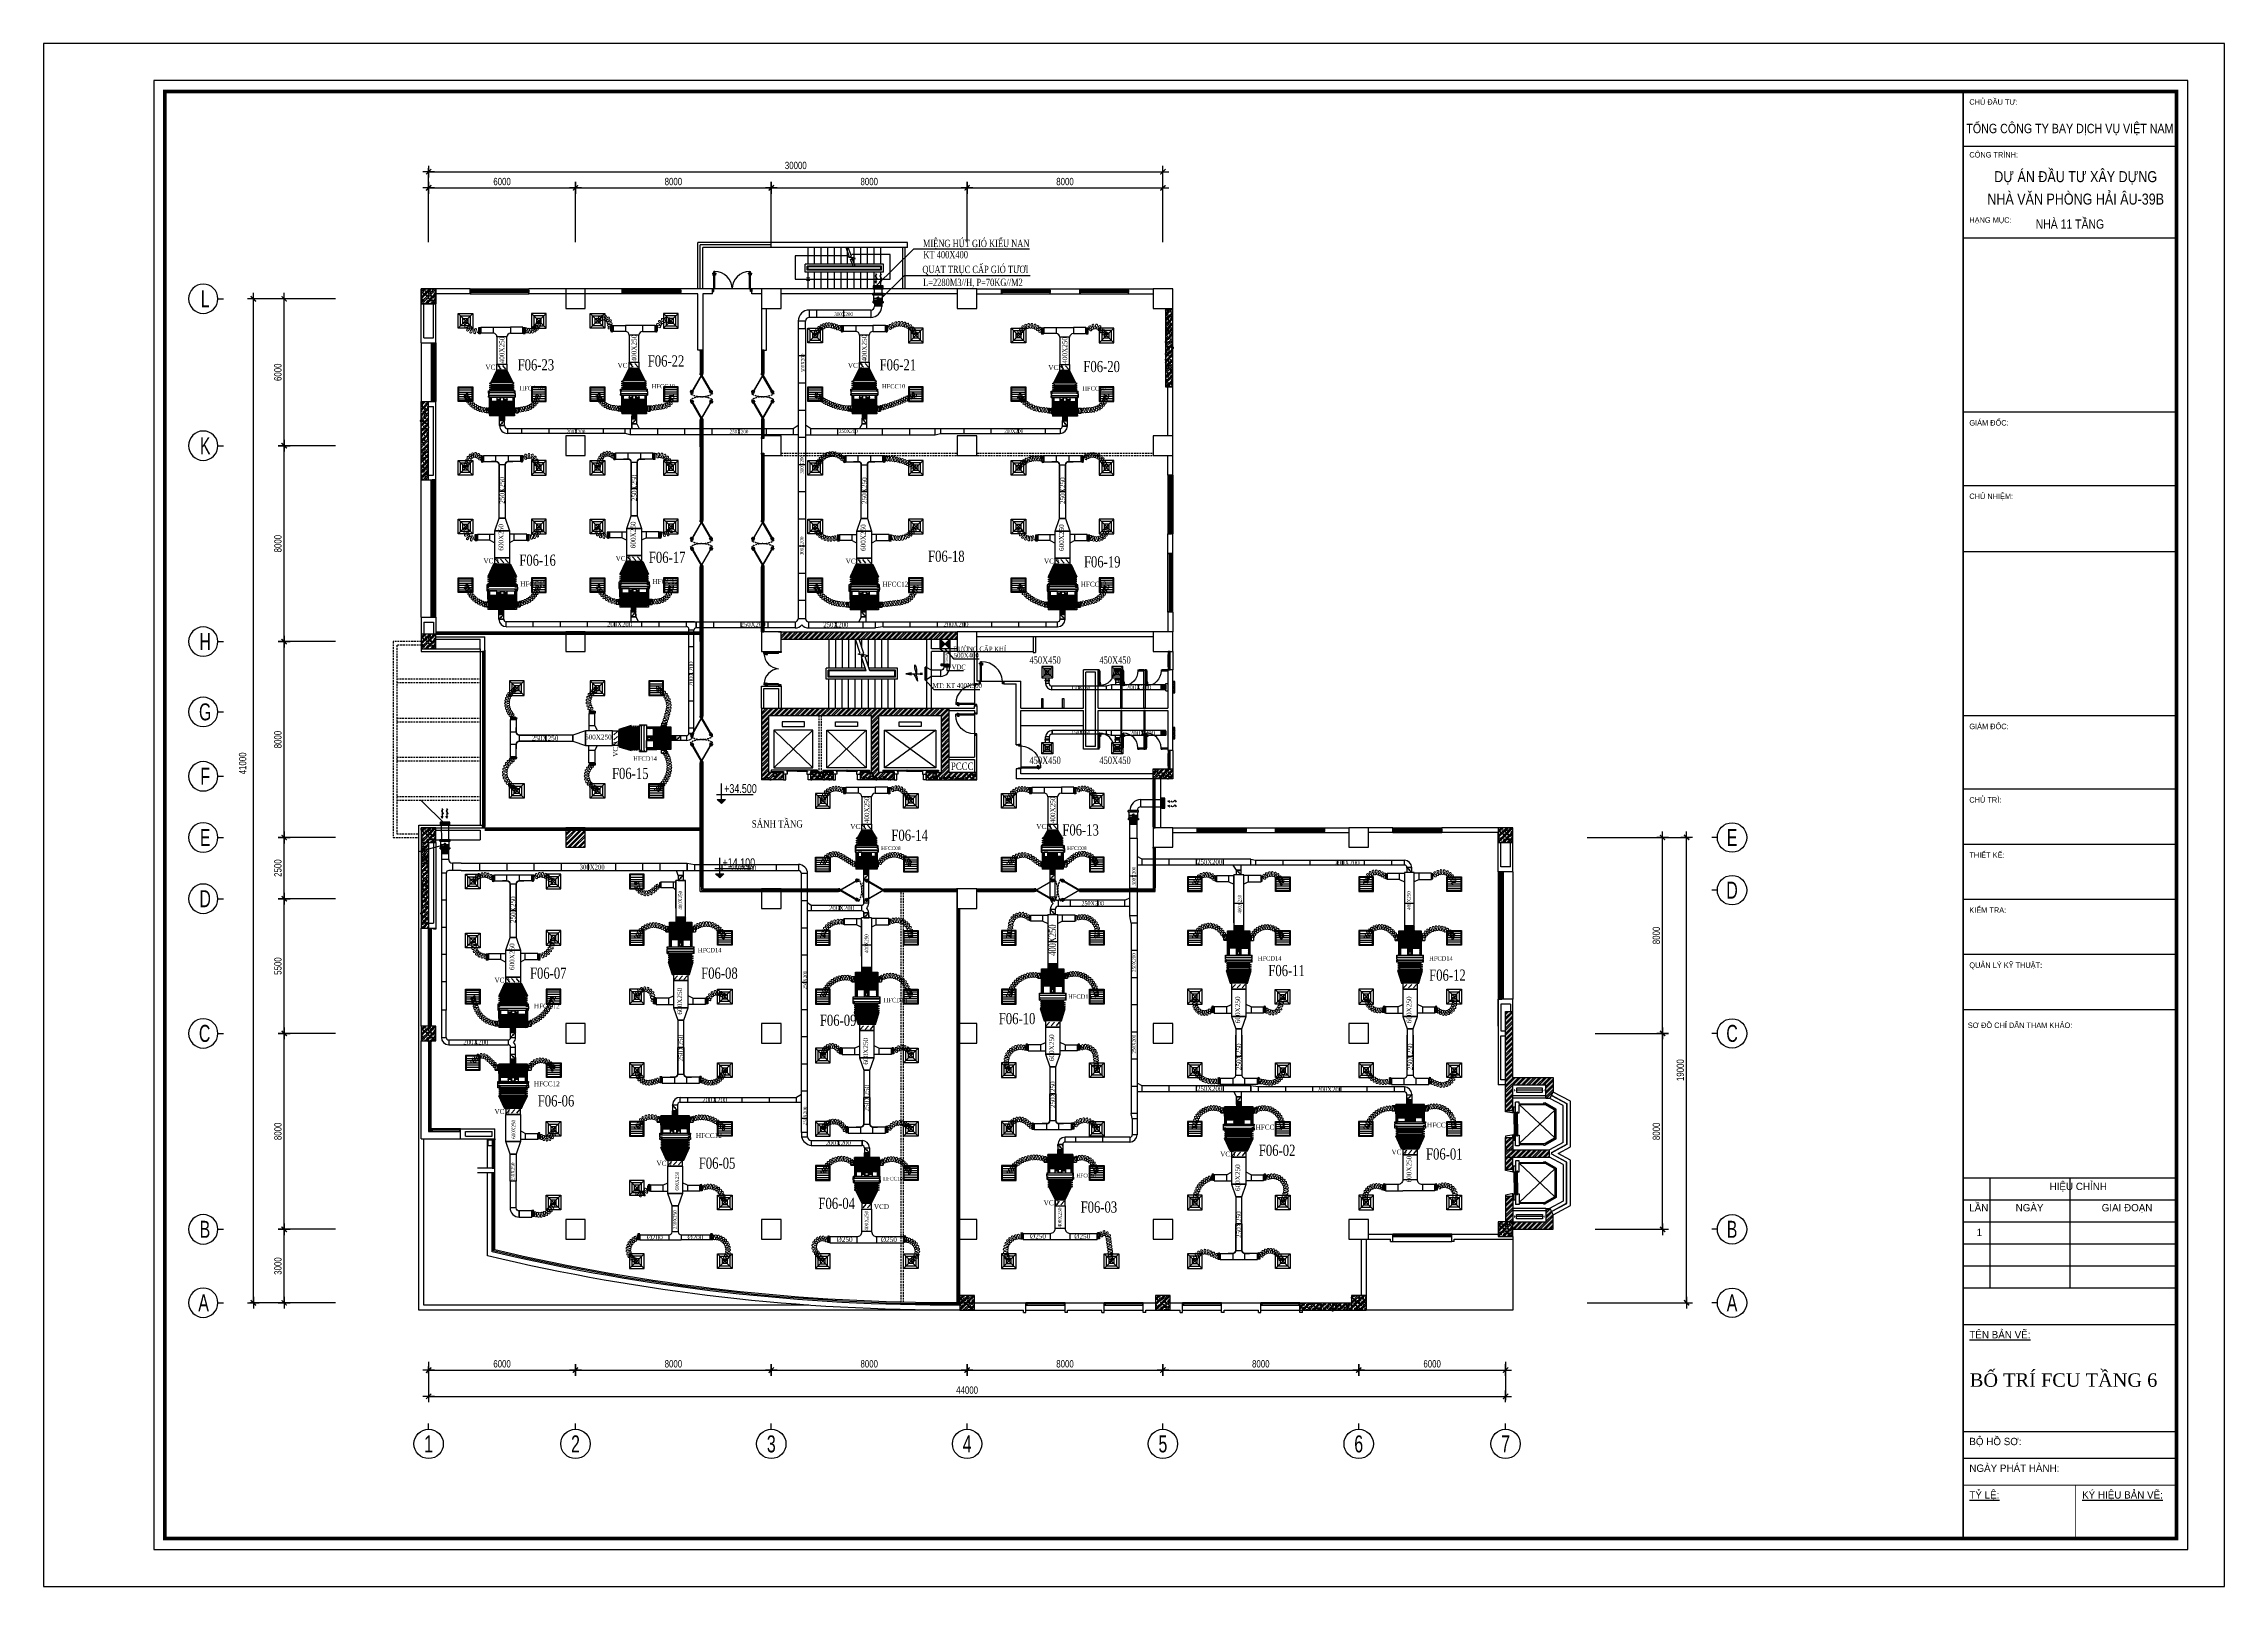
# Model space of a CAD drawing. Header units: metres. Extents: x 352651 to 1421851, y -87441 to -24441.
# Drawn here: x 798151 to 887251, y -87441 to -24441 of the extents above; entities that cross this region are included whole.
import ezdxf
from ezdxf.enums import TextEntityAlignment as Align

# ---------------------------------------------------------------- set-up
doc = ezdxf.new("R2010")
doc.units = ezdxf.units.M
doc.header["$LTSCALE"] = 300
doc.header["$MEASUREMENT"] = 0
doc.header["$PDMODE"] = 2
doc.linetypes.add('DASHED2', pattern=[0.375, 0.25, -0.125])
doc.layers.get('0').update_dxf_attribs({"linetype": 'CONTINUOUS'})
doc.layers.get('Defpoints').update_dxf_attribs({"linetype": 'CONTINUOUS'})
for name, color, linetype in [('0-TEXT', 7, 'CONTINUOUS'), ('0-THAY', 7, 'CONTINUOUS'), ('100', 2, 'CONTINUOUS'), ('bat noi mem', 4, 'CONTINUOUS'), ('CUA', 8, 'CONTINUOUS'), ('CUAGIO', 2, 'CONTINUOUS'), ('dien', 2, 'CONTINUOUS'), ('DIM', 1, 'CONTINUOUS'), ('HATCH', 145, 'CONTINUOUS'), ('KHUAT', 8, 'DASHED2'), ('KT', 1, 'CONTINUOUS'), ('NOITHAT', 145, 'CONTINUOUS'), ('TEXT', 4, 'CONTINUOUS'), ('THAY', 9, 'CONTINUOUS'), ('thiet bi', 11, 'CONTINUOUS'), ('TUONG', 7, 'CONTINUOUS'), ('vach', 6, 'CONTINUOUS')]:
    doc.layers.add(name, color=color, linetype=linetype)
doc.layers.add('noi mem', color=5, linetype='BATTING', lineweight=0)
doc.styles.add('20', font='vntimeh.shx', dxfattribs={"width": 0.75, "bigfont": 'vns.shx'})
doc.styles.add('ANO', font='VnAvantH.TTF')
doc.styles.add('chu thich', font='vntimeh.shx', dxfattribs={"width": 0.8})
doc.styles.add('CHUKICHTHUOC', font='vnshx.shx', dxfattribs={"width": 0.8, "height": 300, "bigfont": '@extfont2.shx'})
doc.styles.add('CHUTENTRUC', font='VnAvantH.TTF', dxfattribs={"width": 0.8})
doc.styles.add('PHU', font='vntimeh.shx', dxfattribs={"width": 0.8})
doc.styles.add('ROMANS', font='romans.shx', dxfattribs={"width": 0.75, "bigfont": 'romancvn.shx'})
doc.styles.add('VnAvntH', font='VnAvantH.TTF', dxfattribs={"width": 0.85})
doc.styles.add('VNCC-RMD', font='vntimeh.shx', dxfattribs={"width": 0.75, "height": 300, "bigfont": 'vns.shx'})
doc.linetypes.add('BATTING', pattern='A,0.0001,-0.1,[134,ltypeshp.shx,S=0.1,R=0,X=-0.1,Y=0],-0.2,[134,ltypeshp.shx,S=0.1,R=180,X=0.1,Y=0],-0.1', length=0.4001)
doc.dimstyles.new('150', dxfattribs={"dimscale": 150, "dimtxt": 2, "dimasz": 0.1, "dimexe": 1, "dimexo": 0, "dimgap": 0.7, "dimtad": 1, "dimdec": 0, "dimzin": 0, "dimdsep": 46, "dimtxsty": 'CHUKICHTHUOC', "dimblk": 'ARR', "dimcen": 0, "dimdle": 1, "dimclrd": 3, "dimclre": 3, "dimclrt": 3, "dimadec": 0, "dimazin": 0, "dimtfac": 1, "dimtdec": 0, "dimtix": 1, "dimtmove": 2, "dimatfit": 3, "dimldrblk": 'ARR', "dimfxl": 1, "dimtolj": 1, "dimtzin": 0, "dimarcsym": 0})
pattern_1 = [(45, (355649.62, -347750.56), (-106.066017, 106.066017), []), (45, (355720.33, -347750.56), (-106.066017, 106.066017), [])]
pattern_2 = [(50, (355649.62, -347750.56), (215.178055, -18.82564), [22.5, -247.5]), (355, (355649.62, -347750.56), (-41.6254, 225.65764), [18, -198]), (100.4514, (355667.56, -347752.12), (173.552815, 206.83186), [19.12206, -210.34263]), (46.1842, (355649.62, -347690.56), (320.17231, -49.6557), [33.75, -371.25]), (96.6356, (355676.3, -347694.7), (280.39881, 292.23536), [28.68309, -315.5139]), (351.1842, (355649.62, -347690.56), (280.39858, 292.23558), [27, -297]), (21, (355679.62, -347705.56), (179.072116, -120.785667), [22.5, -247.5]), (326, (355679.62, -347705.56), (72.9946, 217.54501), [18, -198]), (71.4514, (355694.55, -347715.62), (252.06679, 96.75915), [19.12206, -210.34263]), (37.5, (355649.624, -347750.556), (3.647957, 99.868156), [0, -195.6, 0, -201, 0, -198.75]), (7.5, (355649.62, -347750.56), (78.920861, 118.323514), [0, -114.6, 0, -191.1, 0, -75.75]), (327.5, (355582.724, -347750.556), (160.146731, -6.766462), [0, -75, 0, -234, 0, -310.5]), (317.5, (355552.72, -347750.56), (174.95585, 30.031495), [0, -97.5, 0, -155.4, 0, -220.5])]
pattern_3 = [(45, (355649.62, -347750.56), (-106.066017, 106.066017), []), (45, (355720.33, -347750.56), (-106.066017, 106.066017), [])]
pattern_4 = [(50, (72241.95, -347750.56), (215.178055, -18.82564), [22.5, -247.5]), (355, (72241.95, -347750.56), (-41.6254, 225.65764), [18, -198]), (100.4514, (72259.88, -347752.12), (173.552815, 206.831863), [19.122057, -210.342634]), (46.1842, (72241.95, -347690.56), (320.172315, -49.655704), [33.75, -371.25]), (96.6356, (72268.63, -347694.7), (280.39881, 292.23536), [28.68309, -315.5139]), (351.1842, (72241.95, -347690.56), (280.39858, 292.23558), [27, -297]), (21, (72271.95, -347705.56), (179.072116, -120.785667), [22.5, -247.5]), (326, (72271.95, -347705.56), (72.9946, 217.545014), [18, -198]), (71.4514, (72286.87, -347715.62), (252.06679, 96.75915), [19.122057, -210.342634]), (37.5, (72241.95, -347750.556), (3.6479566, 99.868156), [0, -195.6, 0, -201, 0, -198.75]), (7.5, (72241.95, -347750.56), (78.920861, 118.323514), [0, -114.6, 0, -191.1, 0, -75.75]), (327.5, (72175.05, -347750.556), (160.146731, -6.7664615), [0, -75, 0, -234, 0, -310.5]), (317.5, (72145.05, -347750.56), (174.95585, 30.031495), [0, -97.5, 0, -155.4, 0, -220.5])]
pattern_5 = [(45, (72241.95, -347750.56), (-106.066017, 106.066017), []), (45, (72312.66, -347750.56), (-106.066017, 106.066017), [])]
pattern_6 = [(0, (370495.674, -331490.506), (6.25, 12.5), [0, -12.5])]
pattern_7 = [(0, (355695.674, -331479.181), (6.25, 12.5), [0, -12.5])]
pattern_8 = [(0, (361095.674, -331379.217), (6.25, 12.5), [0, -12.5])]
pattern_9 = [(0, (378595.674, -331490.506), (6.25, 12.5), [0, -12.5])]
pattern_10 = [(45, (-3258.12, -88621.382), (-17.6776695, 17.6776695), [])]
pattern_11 = [(90, (879604.174, -608471.175), (12.5, 6.25), [0, -12.5])]
pattern_12 = [(180, (1409650.94, -4848.227), (-6.25, 12.5), [0, -12.5])]
pattern_13 = [(180, (1402650.94, -4848.227), (-6.25, 12.5), [0, -12.5])]
pattern_14 = [(180, (1395050.98, -6395.555), (-6.25, 12.5), [0, -12.5])]
pattern_15 = [(180, (1387450.94, -6539.427), (-6.25, 12.5), [0, -12.5])]
pattern_16 = [(180, (1379850.94, -4495.648), (-6.25, 12.5), [0, -12.5])]
pattern_17 = [(0, (1728.699, -113850.794), (6.25, 12.5), [0, -12.5])]
pattern_18 = [(0, (9328.832, -113850.794), (6.25, 12.5), [0, -12.5])]
pattern_19 = [(0, (362765.555, 215751.666), (6.25, -12.5), [0, -12.5])]
pattern_20 = [(0, (385796.002, 216126.754), (6.25, -12.5), [0, -12.5])]
pattern_21 = [(0, (392795.674, 216212.526), (6.25, -12.5), [0, -12.5])]
pattern_22 = [(0, (356145.589, 217866.523), (6.25, -12.5), [0, -12.5])]
pattern_23 = [(0, (356145.589, -348603.133), (6.25, 12.5), [0, -12.5])]
pattern_24 = [(45, (175100, -1e-11), (-26.5165043, 26.5165043), []), (135, (175100, -1e-11), (-26.5165043, -26.5165043), [])]

# ---------------------------------------------------------------- blocks, each defined once
blk = doc.blocks.new('ARR')
at = {"color": 1}
for p, q in [((-16, 0), (16, 0)), ((0, -16), (0, 16))]:
    blk.add_line(p, q, dxfattribs=at)
at = {"color": 3, "const_width": 3.6}
blk.add_lwpolyline([(-7.1, -7.1), (7.1, 7.1)], dxfattribs=at)
blk = doc.blocks.new('*D215')
at = {"layer": 'Defpoints', "color": 0, "transparency": 16777216}
for p in [(807979, -72860), (810080, -72860), (810080, -75860)]:
    blk.add_point(p, dxfattribs=at)
at = {"layer": 'DIM', "color": 3, "lineweight": -2, "transparency": 16777216}
for p, q in [((810080, -72860), (807829, -72860)), ((807979, -75845), (807979, -72875)), ((810080, -75860), (807829, -75860))]:
    blk.add_line(p, q, dxfattribs=at)
at = {"layer": 'DIM', "color": 3, "lineweight": -2, "transparency": 16777216, "xscale": 15, "yscale": 15, "zscale": 15}
for p, rotation in [((807979, -72860), 90), ((807979, -75860), 270)]:
    blk.add_blockref('ARR', p, dxfattribs=dict(at, rotation=rotation))
at = {"layer": 'DIM', "color": 3, "transparency": 16777216, "insert": (807724, -74360), "char_height": 300, "attachment_point": 5, "rotation": 90, "style": 'CHUKICHTHUOC'}
blk.add_mtext('\\A1;3000', dxfattribs=at)
blk = doc.blocks.new('*D216')
at = {"layer": 'Defpoints', "color": 0, "transparency": 16777216}
for p in [(807979, -64860), (810080, -64860), (810080, -72860)]:
    blk.add_point(p, dxfattribs=at)
at = {"layer": 'DIM', "color": 3, "lineweight": -2, "transparency": 16777216}
for p, q in [((810080, -64860), (807829, -64860)), ((807979, -72845), (807979, -64875)), ((810080, -72860), (807829, -72860))]:
    blk.add_line(p, q, dxfattribs=at)
at = {"layer": 'DIM', "color": 3, "lineweight": -2, "transparency": 16777216, "xscale": 15, "yscale": 15, "zscale": 15}
for p, rotation in [((807979, -64860), 90), ((807979, -72860), 270)]:
    blk.add_blockref('ARR', p, dxfattribs=dict(at, rotation=rotation))
at = {"layer": 'DIM', "color": 3, "transparency": 16777216, "insert": (807724, -68860), "char_height": 300, "attachment_point": 5, "rotation": 90, "style": 'CHUKICHTHUOC'}
blk.add_mtext('\\A1;8000', dxfattribs=at)
blk = doc.blocks.new('*D217')
at = {"layer": 'Defpoints', "color": 0, "transparency": 16777216}
for p in [(807979, -34860), (810080, -34860), (810080, -40860)]:
    blk.add_point(p, dxfattribs=at)
at = {"layer": 'DIM', "color": 3, "lineweight": -2, "transparency": 16777216}
for p, q in [((810080, -34860), (807829, -34860)), ((807979, -40845), (807979, -34875)), ((810080, -40860), (807829, -40860))]:
    blk.add_line(p, q, dxfattribs=at)
at = {"layer": 'DIM', "color": 3, "lineweight": -2, "transparency": 16777216, "xscale": 15, "yscale": 15, "zscale": 15}
for p, rotation in [((807979, -34860), 90), ((807979, -40860), 270)]:
    blk.add_blockref('ARR', p, dxfattribs=dict(at, rotation=rotation))
at = {"layer": 'DIM', "color": 3, "transparency": 16777216, "insert": (807724, -37860), "char_height": 300, "attachment_point": 5, "rotation": 90, "style": 'CHUKICHTHUOC'}
blk.add_mtext('\\A1;6000', dxfattribs=at)
blk = doc.blocks.new('*D218')
at = {"layer": 'Defpoints', "color": 0, "transparency": 16777216}
for p in [(806720, -34860), (810080, -34860), (810080, -75860)]:
    blk.add_point(p, dxfattribs=at)
at = {"layer": 'DIM', "color": 3, "lineweight": -2, "transparency": 16777216}
for p, q in [((810080, -34860), (806570, -34860)), ((806720, -75845), (806720, -34875)), ((810080, -75860), (806570, -75860))]:
    blk.add_line(p, q, dxfattribs=at)
at = {"layer": 'DIM', "color": 3, "lineweight": -2, "transparency": 16777216, "xscale": 15, "yscale": 15, "zscale": 15}
for p, rotation in [((806720, -34860), 90), ((806720, -75860), 270)]:
    blk.add_blockref('ARR', p, dxfattribs=dict(at, rotation=rotation))
at = {"layer": 'DIM', "color": 3, "transparency": 16777216, "insert": (806282, -53832), "char_height": 300, "attachment_point": 5, "rotation": 90, "style": 'CHUKICHTHUOC'}
blk.add_mtext('\\A1;41000', dxfattribs=at)
blk = doc.blocks.new('*D219')
at = {"layer": 'Defpoints', "color": 0, "transparency": 16777216}
for p in [(819882, -78749), (827882, -78609), (827882, -78749)]:
    blk.add_point(p, dxfattribs=at)
at = {"layer": 'DIM', "color": 3, "lineweight": -2, "transparency": 16777216}
for p, q in [((819882, -78749), (819882, -78459)), ((819897, -78609), (827867, -78609)), ((827882, -78749), (827882, -78459))]:
    blk.add_line(p, q, dxfattribs=at)
at = {"layer": 'DIM', "color": 3, "lineweight": -2, "transparency": 16777216, "xscale": 15, "yscale": 15, "zscale": 15, "rotation": 180}
blk.add_blockref('ARR', (819882, -78609), dxfattribs=at)
at = {"layer": 'DIM', "color": 3, "lineweight": -2, "transparency": 16777216, "xscale": 15, "yscale": 15, "zscale": 15}
blk.add_blockref('ARR', (827882, -78609), dxfattribs=at)
at = {"layer": 'DIM', "color": 3, "transparency": 16777216, "insert": (823882, -78354), "char_height": 300, "attachment_point": 5, "style": 'CHUKICHTHUOC'}
blk.add_mtext('\\A1;8000', dxfattribs=at)
blk = doc.blocks.new('*D220')
at = {"layer": 'Defpoints', "color": 0, "transparency": 16777216}
for p in [(827882, -78749), (835882, -78609), (835882, -78749)]:
    blk.add_point(p, dxfattribs=at)
at = {"layer": 'DIM', "color": 3, "lineweight": -2, "transparency": 16777216}
for p, q in [((827882, -78749), (827882, -78459)), ((827897, -78609), (835867, -78609)), ((835882, -78749), (835882, -78459))]:
    blk.add_line(p, q, dxfattribs=at)
at = {"layer": 'DIM', "color": 3, "lineweight": -2, "transparency": 16777216, "xscale": 15, "yscale": 15, "zscale": 15, "rotation": 180}
blk.add_blockref('ARR', (827882, -78609), dxfattribs=at)
at = {"layer": 'DIM', "color": 3, "lineweight": -2, "transparency": 16777216, "xscale": 15, "yscale": 15, "zscale": 15}
blk.add_blockref('ARR', (835882, -78609), dxfattribs=at)
at = {"layer": 'DIM', "color": 3, "transparency": 16777216, "insert": (831882, -78354), "char_height": 300, "attachment_point": 5, "style": 'CHUKICHTHUOC'}
blk.add_mtext('\\A1;8000', dxfattribs=at)
blk = doc.blocks.new('*D221')
at = {"layer": 'Defpoints', "color": 0, "transparency": 16777216}
for p in [(835882, -78749), (843882, -78609), (843882, -78749)]:
    blk.add_point(p, dxfattribs=at)
at = {"layer": 'DIM', "color": 3, "lineweight": -2, "transparency": 16777216}
for p, q in [((835882, -78749), (835882, -78459)), ((835897, -78609), (843867, -78609)), ((843882, -78749), (843882, -78459))]:
    blk.add_line(p, q, dxfattribs=at)
at = {"layer": 'DIM', "color": 3, "lineweight": -2, "transparency": 16777216, "xscale": 15, "yscale": 15, "zscale": 15, "rotation": 180}
blk.add_blockref('ARR', (835882, -78609), dxfattribs=at)
at = {"layer": 'DIM', "color": 3, "lineweight": -2, "transparency": 16777216, "xscale": 15, "yscale": 15, "zscale": 15}
blk.add_blockref('ARR', (843882, -78609), dxfattribs=at)
at = {"layer": 'DIM', "color": 3, "transparency": 16777216, "insert": (839882, -78354), "char_height": 300, "attachment_point": 5, "style": 'CHUKICHTHUOC'}
blk.add_mtext('\\A1;8000', dxfattribs=at)
blk = doc.blocks.new('*D222')
at = {"layer": 'Defpoints', "color": 0, "transparency": 16777216}
for p in [(843882, -78749), (851882, -78609), (851882, -78749)]:
    blk.add_point(p, dxfattribs=at)
at = {"layer": 'DIM', "color": 3, "lineweight": -2, "transparency": 16777216}
for p, q in [((843882, -78749), (843882, -78459)), ((843897, -78609), (851867, -78609)), ((851882, -78749), (851882, -78459))]:
    blk.add_line(p, q, dxfattribs=at)
at = {"layer": 'DIM', "color": 3, "lineweight": -2, "transparency": 16777216, "xscale": 15, "yscale": 15, "zscale": 15, "rotation": 180}
blk.add_blockref('ARR', (843882, -78609), dxfattribs=at)
at = {"layer": 'DIM', "color": 3, "lineweight": -2, "transparency": 16777216, "xscale": 15, "yscale": 15, "zscale": 15}
blk.add_blockref('ARR', (851882, -78609), dxfattribs=at)
at = {"layer": 'DIM', "color": 3, "transparency": 16777216, "insert": (847882, -78354), "char_height": 300, "attachment_point": 5, "style": 'CHUKICHTHUOC'}
blk.add_mtext('\\A1;8000', dxfattribs=at)
blk = doc.blocks.new('*D223')
at = {"layer": 'Defpoints', "color": 0, "transparency": 16777216}
for p in [(851882, -78749), (857882, -78609), (857882, -78749)]:
    blk.add_point(p, dxfattribs=at)
at = {"layer": 'DIM', "color": 3, "lineweight": -2, "transparency": 16777216}
for p, q in [((851882, -78749), (851882, -78459)), ((851897, -78609), (857867, -78609)), ((857882, -78749), (857882, -78459))]:
    blk.add_line(p, q, dxfattribs=at)
at = {"layer": 'DIM', "color": 3, "lineweight": -2, "transparency": 16777216, "xscale": 15, "yscale": 15, "zscale": 15, "rotation": 180}
blk.add_blockref('ARR', (851882, -78609), dxfattribs=at)
at = {"layer": 'DIM', "color": 3, "lineweight": -2, "transparency": 16777216, "xscale": 15, "yscale": 15, "zscale": 15}
blk.add_blockref('ARR', (857882, -78609), dxfattribs=at)
at = {"layer": 'DIM', "color": 3, "transparency": 16777216, "insert": (854882, -78354), "char_height": 300, "attachment_point": 5, "style": 'CHUKICHTHUOC'}
blk.add_mtext('\\A1;6000', dxfattribs=at)
blk = doc.blocks.new('*D224')
at = {"layer": 'Defpoints', "color": 0, "transparency": 16777216}
for p in [(813882, -78265), (857882, -78265), (857882, -79683)]:
    blk.add_point(p, dxfattribs=at)
at = {"layer": 'DIM', "color": 3, "lineweight": -2, "transparency": 16777216}
for p, q in [((813882, -78265), (813882, -79833)), ((857882, -78265), (857882, -79833)), ((813897, -79683), (857867, -79683))]:
    blk.add_line(p, q, dxfattribs=at)
at = {"layer": 'DIM', "color": 3, "lineweight": -2, "transparency": 16777216, "xscale": 15, "yscale": 15, "zscale": 15, "rotation": 180}
blk.add_blockref('ARR', (813882, -79683), dxfattribs=at)
at = {"layer": 'DIM', "color": 3, "lineweight": -2, "transparency": 16777216, "xscale": 15, "yscale": 15, "zscale": 15}
blk.add_blockref('ARR', (857882, -79683), dxfattribs=at)
at = {"layer": 'DIM', "color": 3, "transparency": 16777216, "insert": (835882, -79428), "char_height": 300, "attachment_point": 5, "style": 'CHUKICHTHUOC'}
blk.add_mtext('\\A1;44000', dxfattribs=at)
blk = doc.blocks.new('*D225')
at = {"layer": 'Defpoints', "color": 0, "transparency": 16777216}
for p in [(861539, -64860), (864297, -64860), (861539, -72860)]:
    blk.add_point(p, dxfattribs=at)
at = {"layer": 'DIM', "color": 3, "lineweight": -2, "transparency": 16777216}
for p, q in [((861539, -64860), (864447, -64860)), ((864297, -72845), (864297, -64875)), ((861539, -72860), (864447, -72860))]:
    blk.add_line(p, q, dxfattribs=at)
at = {"layer": 'DIM', "color": 3, "lineweight": -2, "transparency": 16777216, "xscale": 15, "yscale": 15, "zscale": 15}
for p, rotation in [((864297, -64860), 90), ((864297, -72860), 270)]:
    blk.add_blockref('ARR', p, dxfattribs=dict(at, rotation=rotation))
at = {"layer": 'DIM', "color": 3, "transparency": 16777216, "insert": (864042, -68860), "char_height": 300, "attachment_point": 5, "rotation": 90, "style": 'CHUKICHTHUOC'}
blk.add_mtext('\\A1;8000', dxfattribs=at)
blk = doc.blocks.new('*D226')
at = {"layer": 'Defpoints', "color": 0, "transparency": 16777216}
for p in [(861539, -56860), (864297, -56860), (861539, -64860)]:
    blk.add_point(p, dxfattribs=at)
at = {"layer": 'DIM', "color": 3, "lineweight": -2, "transparency": 16777216}
for p, q in [((861539, -56860), (864447, -56860)), ((864297, -64845), (864297, -56875)), ((861539, -64860), (864447, -64860))]:
    blk.add_line(p, q, dxfattribs=at)
at = {"layer": 'DIM', "color": 3, "lineweight": -2, "transparency": 16777216, "xscale": 15, "yscale": 15, "zscale": 15}
for p, rotation in [((864297, -56860), 90), ((864297, -64860), 270)]:
    blk.add_blockref('ARR', p, dxfattribs=dict(at, rotation=rotation))
at = {"layer": 'DIM', "color": 3, "transparency": 16777216, "insert": (864042, -60860), "char_height": 300, "attachment_point": 5, "rotation": 90, "style": 'CHUKICHTHUOC'}
blk.add_mtext('\\A1;8000', dxfattribs=at)
blk = doc.blocks.new('*D227')
at = {"layer": 'Defpoints', "color": 0, "transparency": 16777216}
for p in [(861211, -56860), (865278, -56860), (861211, -75860)]:
    blk.add_point(p, dxfattribs=at)
at = {"layer": 'DIM', "color": 3, "lineweight": -2, "transparency": 16777216}
for p, q in [((861211, -56860), (865428, -56860)), ((865278, -75845), (865278, -56875)), ((861211, -75860), (865428, -75860))]:
    blk.add_line(p, q, dxfattribs=at)
at = {"layer": 'DIM', "color": 3, "lineweight": -2, "transparency": 16777216, "xscale": 15, "yscale": 15, "zscale": 15}
for p, rotation in [((865278, -56860), 90), ((865278, -75860), 270)]:
    blk.add_blockref('ARR', p, dxfattribs=dict(at, rotation=rotation))
at = {"layer": 'DIM', "color": 3, "transparency": 16777216, "insert": (865023, -66360), "char_height": 300, "attachment_point": 5, "rotation": 90, "style": 'CHUKICHTHUOC'}
blk.add_mtext('\\A1;19000', dxfattribs=at)
blk = doc.blocks.new('*D228')
at = {"layer": 'Defpoints', "color": 0, "transparency": 16777216}
for p in [(813882, -78749), (819882, -78609), (819882, -78749)]:
    blk.add_point(p, dxfattribs=at)
at = {"layer": 'DIM', "color": 3, "lineweight": -2, "transparency": 16777216}
for p, q in [((813882, -78749), (813882, -78459)), ((813897, -78609), (819867, -78609)), ((819882, -78749), (819882, -78459))]:
    blk.add_line(p, q, dxfattribs=at)
at = {"layer": 'DIM', "color": 3, "lineweight": -2, "transparency": 16777216, "xscale": 15, "yscale": 15, "zscale": 15, "rotation": 180}
blk.add_blockref('ARR', (813882, -78609), dxfattribs=at)
at = {"layer": 'DIM', "color": 3, "lineweight": -2, "transparency": 16777216, "xscale": 15, "yscale": 15, "zscale": 15}
blk.add_blockref('ARR', (819882, -78609), dxfattribs=at)
at = {"layer": 'DIM', "color": 3, "transparency": 16777216, "insert": (816882, -78354), "char_height": 300, "attachment_point": 5, "style": 'CHUKICHTHUOC'}
blk.add_mtext('\\A1;6000', dxfattribs=at)
blk = doc.blocks.new('*D229')
at = {"layer": 'Defpoints', "color": 0, "transparency": 16777216}
for p in [(807979, -40860), (810080, -40860), (810080, -48860)]:
    blk.add_point(p, dxfattribs=at)
at = {"layer": 'DIM', "color": 3, "lineweight": -2, "transparency": 16777216}
for p, q in [((810080, -40860), (807829, -40860)), ((807979, -48845), (807979, -40875)), ((810080, -48860), (807829, -48860))]:
    blk.add_line(p, q, dxfattribs=at)
at = {"layer": 'DIM', "color": 3, "lineweight": -2, "transparency": 16777216, "xscale": 15, "yscale": 15, "zscale": 15}
for p, rotation in [((807979, -40860), 90), ((807979, -48860), 270)]:
    blk.add_blockref('ARR', p, dxfattribs=dict(at, rotation=rotation))
at = {"layer": 'DIM', "color": 3, "transparency": 16777216, "insert": (807724, -44860), "char_height": 300, "attachment_point": 5, "rotation": 90, "style": 'CHUKICHTHUOC'}
blk.add_mtext('\\A1;8000', dxfattribs=at)
blk = doc.blocks.new('*D230')
at = {"layer": 'Defpoints', "color": 0, "transparency": 16777216}
for p in [(807979, -48860), (809830, -48860), (810080, -56860)]:
    blk.add_point(p, dxfattribs=at)
at = {"layer": 'DIM', "color": 3, "lineweight": -2, "transparency": 16777216}
for p, q in [((809830, -48860), (807829, -48860)), ((807979, -56845), (807979, -48875)), ((810080, -56860), (807829, -56860))]:
    blk.add_line(p, q, dxfattribs=at)
at = {"layer": 'DIM', "color": 3, "lineweight": -2, "transparency": 16777216, "xscale": 15, "yscale": 15, "zscale": 15}
for p, rotation in [((807979, -48860), 90), ((807979, -56860), 270)]:
    blk.add_blockref('ARR', p, dxfattribs=dict(at, rotation=rotation))
at = {"layer": 'DIM', "color": 3, "transparency": 16777216, "insert": (807724, -52860), "char_height": 300, "attachment_point": 5, "rotation": 90, "style": 'CHUKICHTHUOC'}
blk.add_mtext('\\A1;8000', dxfattribs=at)
blk = doc.blocks.new('*D231')
at = {"layer": 'Defpoints', "color": 0, "transparency": 16777216}
for p in [(807979, -59360), (810080, -59360), (810080, -64860)]:
    blk.add_point(p, dxfattribs=at)
at = {"layer": 'DIM', "color": 3, "lineweight": -2, "transparency": 16777216}
for p, q in [((810080, -59360), (807829, -59360)), ((807979, -64845), (807979, -59375)), ((810080, -64860), (807829, -64860))]:
    blk.add_line(p, q, dxfattribs=at)
at = {"layer": 'DIM', "color": 3, "lineweight": -2, "transparency": 16777216, "xscale": 15, "yscale": 15, "zscale": 15}
for p, rotation in [((807979, -59360), 90), ((807979, -64860), 270)]:
    blk.add_blockref('ARR', p, dxfattribs=dict(at, rotation=rotation))
at = {"layer": 'DIM', "color": 3, "transparency": 16777216, "insert": (807724, -62110), "char_height": 300, "attachment_point": 5, "rotation": 90, "style": 'CHUKICHTHUOC'}
blk.add_mtext('\\A1;5500', dxfattribs=at)
blk = doc.blocks.new('*D232')
at = {"layer": 'Defpoints', "color": 0, "transparency": 16777216}
for p in [(807979, -56860), (810080, -56860), (810080, -59360)]:
    blk.add_point(p, dxfattribs=at)
at = {"layer": 'DIM', "color": 3, "lineweight": -2, "transparency": 16777216}
for p, q in [((810080, -56860), (807829, -56860)), ((807979, -59345), (807979, -56875)), ((810080, -59360), (807829, -59360))]:
    blk.add_line(p, q, dxfattribs=at)
at = {"layer": 'DIM', "color": 3, "lineweight": -2, "transparency": 16777216, "xscale": 15, "yscale": 15, "zscale": 15}
for p, rotation in [((807979, -56860), 90), ((807979, -59360), 270)]:
    blk.add_blockref('ARR', p, dxfattribs=dict(at, rotation=rotation))
at = {"layer": 'DIM', "color": 3, "transparency": 16777216, "insert": (807724, -58110), "char_height": 300, "attachment_point": 5, "rotation": 90, "style": 'CHUKICHTHUOC'}
blk.add_mtext('\\A1;2500', dxfattribs=at)
blk = doc.blocks.new('COTSAN')
for p, q in [((-1.34, 2.54), (8.9, 2.54)), ((0, 1.04), (0, 5.58))]:
    blk.add_line(p, q)
blk.add_lwpolyline([(-1.2, 1.11), (1.2, 1.11), (0, 0)], close=True)
blk.add_solid([(-1.2, 1.11), (1.2, 1.11), (0, 0)])
at = {"style": 'ANO', "width": 0.75}
blk.add_attdef('+0.000', (0.77, 2.94), '', height=2.5, dxfattribs=at)
blk = doc.blocks.new('c1800')
at = {"layer": 'CUA', "ltscale": 0.2}
for p, q in [((47, 635), (-2, 635)), ((50, 0), (0, -100)), ((50, -100), (0, 0)), ((16, 619), (16, 570)), ((16, 570), (28, 570)), ((22, 661), (22, 607)), ((28, 619), (28, 570)), ((50, 0), (50, 710)), ((90, 710), (50, 710)), ((50, -100), (50, 0)), ((90, 0), (50, 0)), ((90, 0), (90, 710)), ((93, 635), (142, 635)), ((112, 619), (112, 570)), ((124, 570), (112, 570)), ((118, 661), (118, 607)), ((124, 619), (124, 570)), ((1507, 635), (1458, 635)), ((1476, 619), (1476, 570)), ((1476, 570), (1488, 570)), ((1482, 661), (1482, 607)), ((1488, 619), (1488, 570)), ((1510, 0), (1510, 710)), ((1510, 710), (1550, 710)), ((1510, 0), (1550, 0)), ((1550, 0), (1550, 710)), ((1550, -100), (1550, 0)), ((1550, -100), (1600, 0)), ((1550, 0), (1600, -100)), ((1553, 635), (1602, 635)), ((1572, 619), (1572, 570)), ((1584, 570), (1572, 570)), ((1578, 661), (1578, 607)), ((1584, 619), (1584, 570)), ((50, -100), (50, -100)), ((1550, -100), (1550, -100))]:
    blk.add_line(p, q, dxfattribs=at)
for points in [[(50, 0), (0, 0), (0, -100), (50, -100)], [(1550, 0), (1600, 0), (1600, -100), (1550, -100)]]:
    blk.add_lwpolyline(points, close=True, dxfattribs=at)
for centre in [(22, 635), (118, 635), (1482, 635), (1578, 635)]:
    blk.add_circle(centre, 17.3, dxfattribs=at)
for centre, start, end in [((90, 0), 0, 90), ((1510, 0), 90, 180)]:
    blk.add_arc(centre, 710, start, end, dxfattribs=at)
blk = doc.blocks.new('*D233')
at = {"layer": 'Defpoints', "color": 0, "transparency": 16777216}
for p in [(819882, -30329), (813882, -32544), (819882, -32544)]:
    blk.add_point(p, dxfattribs=at)
at = {"layer": 'DIM', "color": 3, "lineweight": -2, "transparency": 16777216}
for p, q in [((813882, -32544), (813882, -30179)), ((819882, -32544), (819882, -30179)), ((813897, -30329), (819867, -30329))]:
    blk.add_line(p, q, dxfattribs=at)
at = {"layer": 'DIM', "color": 3, "lineweight": -2, "transparency": 16777216, "xscale": 15, "yscale": 15, "zscale": 15, "rotation": 180}
blk.add_blockref('ARR', (813882, -30329), dxfattribs=at)
at = {"layer": 'DIM', "color": 3, "lineweight": -2, "transparency": 16777216, "xscale": 15, "yscale": 15, "zscale": 15}
blk.add_blockref('ARR', (819882, -30329), dxfattribs=at)
at = {"layer": 'DIM', "color": 3, "transparency": 16777216, "insert": (816882, -30074), "char_height": 300, "attachment_point": 5, "style": 'CHUKICHTHUOC'}
blk.add_mtext('\\A1;6000', dxfattribs=at)
blk = doc.blocks.new('*D234')
at = {"layer": 'Defpoints', "color": 0, "transparency": 16777216}
for p in [(827882, -30329), (819882, -32544), (827882, -32544)]:
    blk.add_point(p, dxfattribs=at)
at = {"layer": 'DIM', "color": 3, "lineweight": -2, "transparency": 16777216}
for p, q in [((819882, -32544), (819882, -30179)), ((827882, -32544), (827882, -30179)), ((819897, -30329), (827867, -30329))]:
    blk.add_line(p, q, dxfattribs=at)
at = {"layer": 'DIM', "color": 3, "lineweight": -2, "transparency": 16777216, "xscale": 15, "yscale": 15, "zscale": 15, "rotation": 180}
blk.add_blockref('ARR', (819882, -30329), dxfattribs=at)
at = {"layer": 'DIM', "color": 3, "lineweight": -2, "transparency": 16777216, "xscale": 15, "yscale": 15, "zscale": 15}
blk.add_blockref('ARR', (827882, -30329), dxfattribs=at)
at = {"layer": 'DIM', "color": 3, "transparency": 16777216, "insert": (823882, -30074), "char_height": 300, "attachment_point": 5, "style": 'CHUKICHTHUOC'}
blk.add_mtext('\\A1;8000', dxfattribs=at)
blk = doc.blocks.new('*D235')
at = {"layer": 'Defpoints', "color": 0, "transparency": 16777216}
for p in [(835882, -30329), (827882, -32544), (835882, -32544)]:
    blk.add_point(p, dxfattribs=at)
at = {"layer": 'DIM', "color": 3, "lineweight": -2, "transparency": 16777216}
for p, q in [((827882, -32544), (827882, -30179)), ((835882, -32544), (835882, -30179)), ((827897, -30329), (835867, -30329))]:
    blk.add_line(p, q, dxfattribs=at)
at = {"layer": 'DIM', "color": 3, "lineweight": -2, "transparency": 16777216, "xscale": 15, "yscale": 15, "zscale": 15, "rotation": 180}
blk.add_blockref('ARR', (827882, -30329), dxfattribs=at)
at = {"layer": 'DIM', "color": 3, "lineweight": -2, "transparency": 16777216, "xscale": 15, "yscale": 15, "zscale": 15}
blk.add_blockref('ARR', (835882, -30329), dxfattribs=at)
at = {"layer": 'DIM', "color": 3, "transparency": 16777216, "insert": (831882, -30074), "char_height": 300, "attachment_point": 5, "style": 'CHUKICHTHUOC'}
blk.add_mtext('\\A1;8000', dxfattribs=at)
blk = doc.blocks.new('*D236')
at = {"layer": 'Defpoints', "color": 0, "transparency": 16777216}
for p in [(843882, -30329), (835882, -32544), (843882, -32544)]:
    blk.add_point(p, dxfattribs=at)
at = {"layer": 'DIM', "color": 3, "lineweight": -2, "transparency": 16777216}
for p, q in [((835882, -32544), (835882, -30179)), ((843882, -32544), (843882, -30179)), ((835897, -30329), (843867, -30329))]:
    blk.add_line(p, q, dxfattribs=at)
at = {"layer": 'DIM', "color": 3, "lineweight": -2, "transparency": 16777216, "xscale": 15, "yscale": 15, "zscale": 15, "rotation": 180}
blk.add_blockref('ARR', (835882, -30329), dxfattribs=at)
at = {"layer": 'DIM', "color": 3, "lineweight": -2, "transparency": 16777216, "xscale": 15, "yscale": 15, "zscale": 15}
blk.add_blockref('ARR', (843882, -30329), dxfattribs=at)
at = {"layer": 'DIM', "color": 3, "transparency": 16777216, "insert": (839882, -30074), "char_height": 300, "attachment_point": 5, "style": 'CHUKICHTHUOC'}
blk.add_mtext('\\A1;8000', dxfattribs=at)
blk = doc.blocks.new('*D237')
at = {"layer": 'Defpoints', "color": 0, "transparency": 16777216}
for p in [(843882, -29671), (813882, -32544), (843882, -32544)]:
    blk.add_point(p, dxfattribs=at)
at = {"layer": 'DIM', "color": 3, "lineweight": -2, "transparency": 16777216}
for p, q in [((813882, -32544), (813882, -29521)), ((813897, -29671), (843867, -29671)), ((843882, -32544), (843882, -29521))]:
    blk.add_line(p, q, dxfattribs=at)
at = {"layer": 'DIM', "color": 3, "lineweight": -2, "transparency": 16777216, "xscale": 15, "yscale": 15, "zscale": 15, "rotation": 180}
blk.add_blockref('ARR', (813882, -29671), dxfattribs=at)
at = {"layer": 'DIM', "color": 3, "lineweight": -2, "transparency": 16777216, "xscale": 15, "yscale": 15, "zscale": 15}
blk.add_blockref('ARR', (843882, -29671), dxfattribs=at)
at = {"layer": 'DIM', "color": 3, "transparency": 16777216, "insert": (828882, -29416), "char_height": 300, "attachment_point": 5, "style": 'CHUKICHTHUOC'}
blk.add_mtext('\\A1;30000', dxfattribs=at)
blk = doc.blocks.new('A$C1C310622')
at = {"layer": 'CUA', "ltscale": 0.2}
for p, q in [((-167.75, -342.85), (-168.25, -343.35)), ((-167.75, -343.35), (-168.25, -342.85)), ((-167.75, -342.85), (-168.25, -342.85)), ((-168.25, -343.35), (-168.25, -342.85)), ((-167.75, -343.35), (-168.25, -343.35)), ((-167.75, -342.85), (-167.75, -343.35)), ((-167.75, -342.85), (-167.75, -343.35)), ((-167.75, -342.85), (-167.75, -342.85)), ((-161.95, -343.35), (-161.95, -349.35)), ((-161.95, -343.35), (-161.75, -343.35)), ((-161.75, -342.85), (-161.75, -343.35)), ((-161.75, -342.85), (-161.75, -342.85)), ((-161.75, -342.85), (-161.25, -342.85)), ((-161.75, -342.85), (-161.75, -343.35)), ((-161.75, -343.35), (-161.25, -342.85)), ((-161.75, -342.85), (-161.25, -343.35)), ((-161.75, -343.35), (-161.75, -349.35)), ((-161.75, -343.35), (-161.25, -343.35)), ((-161.25, -343.35), (-161.25, -342.85)), ((-161.99, -348.6), (-162.48, -348.6)), ((-162.29, -348.44), (-162.29, -347.94)), ((-162.29, -347.94), (-162.17, -347.94)), ((-162.23, -348.86), (-162.23, -348.31)), ((-162.17, -348.44), (-162.17, -347.94)), ((-161.95, -349.35), (-161.75, -349.35)), ((-161.75, -348.6), (-161.26, -348.6)), ((-161.56, -348.44), (-161.56, -347.94)), ((-161.44, -347.94), (-161.56, -347.94)), ((-161.5, -348.86), (-161.5, -348.31)), ((-161.44, -348.44), (-161.44, -347.94))]:
    blk.add_line(p, q, dxfattribs=at)
for centre in [(-162.23, -348.6), (-161.5, -348.6)]:
    blk.add_circle(centre, 0.173, dxfattribs=at)
at = {"layer": 'CUA', "linetype": 'Continuous'}
blk.add_arc((-161.75, -343.35), 6, 180, 268.23678, dxfattribs=at)
blk = doc.blocks.new('c1000')
at = {"layer": 'CUA', "ltscale": 0.2}
for p, q in [((50, 100), (50, 900)), ((90, 900), (50, 900)), ((90, 100), (90, 900)), ((47, 825), (-2, 825)), ((50, 100), (0, 0)), ((50, 0), (0, 100)), ((16, 809), (16, 760)), ((16, 760), (28, 760)), ((22, 851), (22, 797)), ((28, 809), (28, 760)), ((50, 0), (50, 100)), ((90, 100), (50, 100)), ((50, 0), (50, 0)), ((93, 825), (142, 825)), ((112, 809), (112, 760)), ((124, 760), (112, 760)), ((118, 851), (118, 797)), ((124, 809), (124, 760)), ((950, 0), (950, 100)), ((950, 0), (1000, 100)), ((950, 100), (1000, 0)), ((950, 0), (950, 0))]:
    blk.add_line(p, q, dxfattribs=at)
for points in [[(50, 100), (0, 100), (0, 0), (50, 0)], [(950, 100), (1000, 100), (1000, 0), (950, 0)]]:
    blk.add_lwpolyline(points, close=True, dxfattribs=at)
for centre in [(22, 825), (118, 825)]:
    blk.add_circle(centre, 17.3, dxfattribs=at)
blk.add_arc((81, 28), 872, 4.75896, 89.39897, dxfattribs=at)
blk = doc.blocks.new('c900')
at = {"layer": 'CUA', "ltscale": 0.2}
for p, q in [((47, 785), (-2, 785)), ((50, 100), (0, 0)), ((50, 0), (0, 100)), ((16, 769), (16, 720)), ((16, 720), (28, 720)), ((22, 811), (22, 757)), ((28, 769), (28, 720)), ((50, 100), (50, 860)), ((90, 860), (50, 860)), ((50, 0), (50, 100)), ((90, 100), (50, 100)), ((50, 0), (50, 0)), ((90, 100), (90, 860)), ((93, 785), (142, 785)), ((112, 769), (112, 720)), ((124, 720), (112, 720)), ((118, 811), (118, 757)), ((124, 769), (124, 720)), ((850, 0), (850, 100)), ((850, 0), (900, 100)), ((850, 100), (900, 0)), ((850, 0), (850, 0))]:
    blk.add_line(p, q, dxfattribs=at)
for points in [[(50, 100), (0, 100), (0, 0), (50, 0)], [(850, 100), (900, 100), (900, 0), (850, 0)]]:
    blk.add_lwpolyline(points, close=True, dxfattribs=at)
for centre in [(22, 785), (118, 785)]:
    blk.add_circle(centre, 17.3, dxfattribs=at)
blk.add_arc((90, 100), 760, 0, 90, dxfattribs=at)
blk = doc.blocks.new('cot1')
at = {"layer": 'vach'}
blk.add_lwpolyline([(-400, -400), (400, -400), (400, 400), (-400, 400)], close=True, dxfattribs=at)
blk = doc.blocks.new('thang may')
at = {"layer": 'DIM'}
for p, q in [((1110, 5383), (40, 5383)), ((42, 4478), (81, 4478)), ((1230, 4813), (1620, 4588)), ((1235, 4822), (1625, 4597)), ((1631, 4569), (1631, 3431)), ((1641, 4569), (1641, 3431)), ((42, 3522), (81, 3522)), ((1230, 3187), (1620, 3412)), ((1235, 3178), (1625, 3403)), ((42, 2078), (81, 2078)), ((1230, 2413), (1620, 2188)), ((1235, 2422), (1625, 2197)), ((1631, 1031), (1631, 2169)), ((1641, 1031), (1641, 2169)), ((42, 1122), (81, 1122)), ((1230, 787), (1620, 1012)), ((1235, 778), (1625, 1003)), ((1110, 217), (40, 217))]:
    blk.add_line(p, q, dxfattribs=at)
at = {"layer": 'DIM', "const_width": 20}
for points in [[(-40, 5333), (-40, 5433)], [(40, 5383), (-40, 5383)], [(1110, 5383), (1190, 5383)], [(1190, 5333), (1190, 5433)], [(-40, 267), (-40, 167)], [(40, 217), (-40, 217)], [(1110, 217), (1190, 217)], [(1190, 267), (1190, 167)]]:
    blk.add_lwpolyline(points, dxfattribs=at)
at = {"layer": 'THAY'}
for p, q in [((-400, 4500), (-400, 4550)), ((-150, 4450), (-400, 4500)), ((1250, 5150), (-100, 5150)), ((1250, 5050), (-100, 5050)), ((-100, 4550), (-100, 4450)), ((-80, 4700), (-7, 4700)), ((-80, 4450), (-80, 4700)), ((-63, 4478), (-63, 4461)), ((-63, 4478), (-46, 4478)), ((-54, 4470), (-54, 4450)), ((-46, 4000), (-46, 4478)), ((-7, 4000), (-7, 4700)), ((3, 4000), (3, 4890)), ((149, 4890), (3, 4890)), ((42, 4000), (42, 4478)), ((98, 4478), (81, 4478)), ((81, 4000), (81, 4478)), ((89, 4470), (89, 4450)), ((98, 4478), (98, 4461)), ((149, 4830), (149, 4890)), ((149, 4830), (1155, 4830)), ((149, 4450), (149, 4800)), ((149, 4800), (1609, 3431)), ((149, 4800), (1208, 4800)), ((1609, 4569), (149, 3200)), ((1155, 4860), (1155, 4830)), ((1155, 4860), (1212, 4860)), ((1609, 4569), (1208, 4800)), ((1663, 4600), (1212, 4860)), ((1219, 4794), (1246, 4841)), ((1950, 4750), (1408, 5040)), ((1609, 4569), (1636, 4616)), ((1609, 3431), (1609, 4569)), ((1609, 4569), (1663, 4569)), ((1663, 3400), (1663, 4600)), ((1950, 3250), (1950, 4750)), ((-100, 4450), (-150, 4450)), ((-54, 4450), (-80, 4450)), ((-80, 3575), (-80, 3325)), ((-54, 3575), (-80, 3575)), ((-63, 3547), (-63, 3564)), ((-54, 3555), (-54, 3575)), ((-46, 3998), (-46, 4000)), ((-34, 3998), (-46, 3998)), ((-30, 3988), (-46, 3988)), ((-46, 3988), (-46, 3547)), ((-33, 4000), (-34, 3998)), ((-24, 4012), (-33, 4000)), ((-21, 4000), (-30, 3988)), ((-8, 4012), (-24, 4012)), ((-20, 4002), (-21, 4000)), ((-8, 4002), (-20, 4002)), ((-8, 4025), (-8, 4012)), ((-8, 4000), (-8, 4002)), ((-8, 3975), (-8, 4000)), ((-8, 4000), (-7, 4000)), ((-7, 3325), (-7, 4000)), ((3, 3110), (3, 4000)), ((42, 3998), (42, 4000)), ((43, 4000), (42, 4000)), ((42, 3988), (42, 3522)), ((43, 4025), (43, 4012)), ((43, 4012), (59, 4012)), ((43, 4002), (55, 4002)), ((43, 4000), (43, 4002)), ((43, 3975), (43, 4000)), ((55, 4002), (56, 4000)), ((56, 4000), (65, 3988)), ((59, 4012), (67, 4000)), ((65, 3988), (81, 3988)), ((67, 4000), (69, 3998)), ((69, 3998), (81, 3998)), ((81, 3998), (81, 4000)), ((81, 3988), (81, 3522)), ((89, 4450), (149, 4450)), ((-150, 3550), (-400, 3500)), ((-400, 3500), (-400, 3450)), ((-100, 3550), (-150, 3550)), ((-100, 3450), (-100, 3550)), ((-7, 3325), (-80, 3325)), ((-46, 3547), (-63, 3547)), ((149, 3110), (3, 3110)), ((98, 3522), (81, 3522)), ((89, 3530), (89, 3550)), ((89, 3550), (149, 3550)), ((98, 3522), (98, 3539)), ((149, 3550), (149, 3200)), ((149, 3200), (1208, 3200)), ((149, 3170), (1155, 3170)), ((149, 3170), (149, 3110)), ((1155, 3140), (1155, 3170)), ((1155, 3140), (1212, 3140)), ((1609, 3431), (1208, 3200)), ((1663, 3400), (1212, 3140)), ((1219, 3206), (1246, 3159)), ((1950, 3250), (1390, 2950)), ((1609, 3431), (1663, 3431)), ((1609, 3431), (1636, 3384)), ((-400, 2100), (-400, 2150)), ((-150, 2050), (-400, 2100)), ((-100, 2050), (-150, 2050)), ((-100, 2150), (-100, 2050)), ((-80, 2025), (-80, 2275)), ((-7, 2275), (-80, 2275)), ((-54, 2025), (-80, 2025)), ((-46, 2053), (-63, 2053)), ((-63, 2053), (-63, 2036)), ((-54, 2045), (-54, 2025)), ((-46, 1612), (-46, 2053)), ((-7, 2275), (-7, 1600)), ((3, 2490), (3, 1600)), ((149, 2490), (3, 2490)), ((42, 1612), (42, 2078)), ((81, 1612), (81, 2078)), ((98, 2078), (81, 2078)), ((89, 2070), (89, 2050)), ((89, 2050), (149, 2050)), ((98, 2078), (98, 2061)), ((149, 2430), (149, 2490)), ((149, 2430), (1155, 2430)), ((149, 2400), (1208, 2400)), ((1609, 1031), (149, 2400)), ((149, 2050), (149, 2400)), ((149, 800), (1609, 2169)), ((1155, 2460), (1155, 2430)), ((1155, 2460), (1212, 2460)), ((1609, 2169), (1208, 2400)), ((1663, 2200), (1212, 2460)), ((1219, 2394), (1246, 2441)), ((1950, 2350), (1390, 2650)), ((1609, 2169), (1636, 2216)), ((1609, 2169), (1609, 1031)), ((1609, 2169), (1663, 2169)), ((1663, 2200), (1663, 1000)), ((1950, 2350), (1950, 850)), ((-150, 1150), (-400, 1100)), ((-400, 1100), (-400, 1050)), ((-100, 1150), (-150, 1150)), ((-100, 1050), (-100, 1150)), ((-54, 1150), (-80, 1150)), ((-80, 1150), (-80, 900)), ((-80, 900), (-7, 900)), ((-63, 1122), (-63, 1139)), ((-63, 1122), (-46, 1122)), ((-54, 1130), (-54, 1150)), ((-30, 1612), (-46, 1612)), ((-34, 1602), (-46, 1602)), ((-46, 1602), (-46, 1600)), ((-46, 1600), (-46, 1122)), ((-33, 1600), (-34, 1602)), ((-24, 1588), (-33, 1600)), ((-21, 1600), (-30, 1612)), ((-8, 1588), (-24, 1588)), ((-20, 1598), (-21, 1600)), ((-8, 1598), (-20, 1598)), ((-8, 1625), (-8, 1600)), ((-8, 1600), (-8, 1598)), ((-8, 1600), (-7, 1600)), ((-8, 1575), (-8, 1588)), ((-7, 1600), (-7, 900)), ((3, 1600), (3, 710)), ((42, 1602), (42, 1600)), ((42, 1600), (42, 1122)), ((43, 1600), (42, 1600)), ((43, 1625), (43, 1600)), ((43, 1600), (43, 1598)), ((43, 1598), (55, 1598)), ((43, 1575), (43, 1588)), ((43, 1588), (59, 1588)), ((55, 1598), (56, 1600)), ((56, 1600), (65, 1612)), ((59, 1588), (67, 1600)), ((65, 1612), (81, 1612)), ((67, 1600), (69, 1602)), ((69, 1602), (81, 1602)), ((81, 1602), (81, 1600)), ((81, 1600), (81, 1122)), ((98, 1122), (81, 1122)), ((89, 1130), (89, 1150)), ((89, 1150), (149, 1150)), ((98, 1122), (98, 1139)), ((149, 1150), (149, 800)), ((1609, 1031), (1208, 800)), ((1663, 1000), (1212, 740)), ((1609, 1031), (1663, 1031)), ((1609, 1031), (1636, 984)), ((1250, 550), (-100, 550)), ((1250, 450), (-100, 450)), ((149, 710), (3, 710)), ((149, 800), (1208, 800)), ((149, 770), (149, 710)), ((149, 770), (1155, 770)), ((1155, 740), (1155, 770)), ((1155, 740), (1212, 740)), ((1219, 806), (1246, 759)), ((1950, 850), (1390, 550))]:
    blk.add_line(p, q, dxfattribs=at)
for points in [[(40, 5466), (40, 5300), (1110, 5300), (1110, 5466)], [(40, 134), (40, 300), (1110, 300), (1110, 134)]]:
    blk.add_lwpolyline(points, close=True, dxfattribs=at)
for points in [[(1477, 5168), (2095, 4837), (2095, 3163), (1459, 2822)], [(1481, 5177), (2105, 4843), (2105, 3157), (1464, 2813)], [(1550, 295), (2250, 670), (2250, 2530), (1746, 2800), (2250, 3070), (2250, 4930), (1550, 5305)], [(1477, 432), (2095, 763), (2095, 2437), (1459, 2778)], [(1481, 423), (2105, 757), (2105, 2443), (1464, 2787)]]:
    blk.add_lwpolyline(points, dxfattribs=at)
at = {"layer": 'vach'}
for p, q in [((-400, 4550), (-400, 5600)), ((-100, 4550), (-100, 5600)), ((-100, 5600), (1250, 5600)), ((1250, 5050), (1250, 5600)), ((-400, 4550), (-100, 4550)), ((1250, 5050), (1390, 5050)), ((1390, 5050), (1408, 5040)), ((1408, 5040), (1550, 5305)), ((-400, 3450), (-100, 3450)), ((-400, 2150), (-400, 3450)), ((-400, 2950), (1390, 2950)), ((-100, 3450), (-100, 2950)), ((1390, 2650), (1390, 2950)), ((-400, 2650), (1390, 2650)), ((-400, 2150), (-100, 2150)), ((-100, 2150), (-100, 2650)), ((-400, 1050), (-100, 1050)), ((-400, 1050), (-400, 0)), ((-100, 1050), (-100, 0)), ((-100, 0), (1250, 0)), ((1250, 550), (1250, 0)), ((1250, 550), (1390, 550)), ((1408, 560), (1550, 295))]:
    blk.add_line(p, q, dxfattribs=at)
for points in [[(-100, 5900), (1550, 5900), (1550, 5305)], [(-100, -300), (1550, -300), (1550, 295)]]:
    blk.add_lwpolyline(points, dxfattribs=at)
blk = doc.blocks.new('TENTRUC')
at = {"layer": '0-THAY'}
blk.add_line((0, -1.4), (0, -0.4), dxfattribs=at)
blk.add_circle((0, -4), 2.6, dxfattribs=at)
at = {"layer": '0-TEXT', "style": 'CHUTENTRUC', "width": 0.7}
blk.add_attdef('E5', text='', height=3, dxfattribs=at).set_placement((0, -4), align=Align.MIDDLE_CENTER)
blk = doc.blocks.new('SAD')
at = {"layer": 'CUAGIO', "color": 8}
for p, q in [((-300, -300), (300, 300)), ((300, -300), (-300, 300))]:
    blk.add_line(p, q, dxfattribs=at)
at = {"layer": 'CUAGIO'}
blk.add_lwpolyline([(300, -300), (300, 300), (-300, 300), (-300, -300)], close=True, dxfattribs=at)
at = {"layer": 'CUAGIO', "color": 8}
for points in [[(200, -200), (200, 200), (-200, 200), (-200, -200)], [(100, -100), (100, 100), (-100, 100), (-100, -100)]]:
    blk.add_lwpolyline(points, close=True, dxfattribs=at)
blk = doc.blocks.new('SAG')
at = {"layer": 'CUAGIO'}
for p, q in [((-300, 300), (-300, -300)), ((300, 300), (-300, 300)), ((300, -300), (300, 300)), ((-300, -300), (300, -300))]:
    blk.add_line(p, q, dxfattribs=at)
at = {"layer": 'CUAGIO', "color": 8}
for p, q in [((-270, 270), (-270, -270)), ((270, 270), (-270, 270)), ((-180, -270), (-180, 270)), ((-90, -270), (-90, 270)), ((0, -270), (0, 270)), ((90, -270), (90, 270)), ((180, -270), (180, 270)), ((270, -270), (270, 270)), ((-270, -270), (270, -270))]:
    blk.add_line(p, q, dxfattribs=at)
blk = doc.blocks.new('1-van gio D200')
at = {"layer": 'CUAGIO'}
h = blk.add_hatch(dxfattribs=at)
h.set_pattern_fill('ANSI31', color=256, scale=100, style=0)
edge = h.paths.add_edge_path()
edge.add_ellipse((486127, -58494), major_axis=(-38.1, 0), ratio=0.310482, start_angle=0, end_angle=360, ccw=False)
for p, q in [((486167, -58437), (486087, -58277)), ((486127, -58257), (486127, -58494))]:
    blk.add_line(p, q, dxfattribs=at)
at = {"layer": 'CUAGIO', "const_width": 3}
for points in [[(486127, -58457), (486177, -58457), (486177, -58257), (486077, -58257), (486077, -58457), (486127, -58457)], [(486167, -58437), (486087, -58277)], [(486127, -58257), (486127, -58494)]]:
    blk.add_lwpolyline(points, dxfattribs=at)
at = {"layer": 'CUAGIO'}
blk.add_lwpolyline([(486177, -58457), (486077, -58457), (486077, -58257), (486177, -58257)], close=True, dxfattribs=at)
at = {"layer": 'CUAGIO', "const_width": 5.35}
blk.add_lwpolyline([(486131, -58357, -1), (486123, -58357, -1)], format="xyb", close=True, dxfattribs=at)
at = {"layer": 'CUAGIO', "extrusion": (0, 0, -1)}
blk.add_ellipse((486127, -58494), major_axis=(-38.1, 0), ratio=0.310482, start_param=-1.570796, end_param=4.712389, dxfattribs=at)
blk = doc.blocks.new('bac noi mem')
at = {"layer": 'bat noi mem'}
for p, q in [((493887, -64673), (493867, -64693)), ((494067, -64693), (493867, -64693)), ((493867, -64693), (493887, -64713)), ((493887, -64713), (493867, -64733)), ((494067, -64733), (493867, -64733)), ((493867, -64733), (493887, -64753)), ((493887, -64753), (493867, -64773)), ((494067, -64773), (493867, -64773)), ((493867, -64773), (493887, -64793)), ((493887, -64793), (493867, -64813)), ((494067, -64813), (493867, -64813)), ((493867, -64813), (493887, -64833)), ((493887, -64833), (493867, -64853)), ((494067, -64853), (493867, -64853)), ((493867, -64853), (493887, -64873)), ((494047, -64673), (493887, -64673)), ((494047, -64713), (493887, -64713)), ((494047, -64753), (493887, -64753)), ((494047, -64793), (493887, -64793)), ((494047, -64833), (493887, -64833)), ((494047, -64873), (493887, -64873)), ((494047, -64673), (494067, -64693)), ((494067, -64693), (494047, -64713)), ((494047, -64713), (494067, -64733)), ((494067, -64733), (494047, -64753)), ((494047, -64753), (494067, -64773)), ((494067, -64773), (494047, -64793)), ((494047, -64793), (494067, -64813)), ((494067, -64813), (494047, -64833)), ((494047, -64833), (494067, -64853)), ((494067, -64853), (494047, -64873))]:
    blk.add_line(p, q, dxfattribs=at)
blk = doc.blocks.new('Quat thong gio 2')
at = {"layer": 'CUAGIO', "color": 2}
for p, q in [((604439, -54339), (604439, -54304)), ((604439, -54689), (604439, -54339)), ((604439, -54339), (604676, -54339)), ((604574, -54339), (604574, -54478)), ((604576, -54339), (604576, -54478)), ((604711, -54304), (604711, -54724)), ((604711, -54304), (604711, -54304)), ((604439, -54689), (604676, -54689)), ((604439, -54689), (604439, -54724)), ((604493, -54499), (604493, -54511)), ((604493, -54499), (604512, -54499)), ((604493, -54523), (604493, -54511)), ((604493, -54523), (604512, -54523)), ((604504, -54486), (604497, -54486)), ((604504, -54536), (604497, -54536)), ((604500, -54486), (604500, -54499)), ((604500, -54536), (604500, -54523)), ((604504, -54352), (604504, -54499)), ((604504, -54670), (604504, -54523)), ((604512, -54499), (604512, -54511)), ((604512, -54506), (604535, -54506)), ((604512, -54523), (604512, -54511)), ((604512, -54516), (604535, -54516)), ((604535, -54494), (604551, -54479)), ((604535, -54494), (604535, -54511)), ((604535, -54528), (604535, -54511)), ((604535, -54528), (604551, -54543)), ((604551, -54479), (604551, -54511)), ((604551, -54479), (604598, -54479)), ((604551, -54543), (604551, -54511)), ((604551, -54543), (604598, -54543)), ((604574, -54543), (604574, -54689)), ((604575, -54543), (604575, -54479)), ((604576, -54543), (604576, -54689)), ((604598, -54479), (604598, -54543)), ((604613, -54494), (604613, -54511)), ((604613, -54528), (604613, -54511)), ((604711, -54724), (604711, -54724))]:
    blk.add_line(p, q, dxfattribs=at)
at = {"layer": 'CUAGIO', "color": 2, "const_width": 1}
for points in [[(604439, -54304), (604439, -54339)], [(604439, -54724), (604439, -54689)]]:
    blk.add_lwpolyline(points, dxfattribs=at)
for points in [[(604711, -54304), (604711, -54304, -0.414214), (604676, -54339), (604439, -54339)], [(604711, -54724), (604711, -54724, 0.414214), (604676, -54689), (604439, -54689)]]:
    blk.add_lwpolyline(points, format="xyb", dxfattribs=at)
at = {"layer": 'CUAGIO', "color": 2}
for points in [[(604497, -54486, -0.067078), (604469, -54367, -0.673836), (604504, -54352)], [(604497, -54536, 0.067078), (604469, -54655, 0.673836), (604504, -54670)]]:
    blk.add_lwpolyline(points, format="xyb", dxfattribs=at)
for centre, radius, start, end in [((604676, -54304), 35, 270, 0), ((604575, -54478), 1.5, 213.55731, 326.44269), ((604575, -54544), 1.5, 33.55731, 146.44269), ((604598, -54494), 15, 0, 90), ((604598, -54528), 15, 270, 0), ((604676, -54724), 35, 0, 90)]:
    blk.add_arc(centre, radius, start, end, dxfattribs=at)
blk = doc.blocks.new('tang ap cau thang')
at = {"layer": 'CUAGIO', "linetype": 'ByBlock', "ltscale": 1.5}
h = blk.add_hatch(dxfattribs=at)
h.set_pattern_fill('ANSI31', color=256, scale=200, style=0)
h.set_pattern_definition([(45, (0, 49505.64), (-17.6776695, 17.6776695), [])])
h.paths.add_polyline_path([(839476, 669), (839276, 469), (839476, 269)])
h.paths.add_polyline_path([(839076, 669), (839076, 269), (839276, 469)])
at = {"layer": 'CUAGIO'}
blk.add_hatch(color=1, dxfattribs=at).paths.add_polyline_path([(837685, -744), (837905, -703), (837905, -744), (837905, -785)])
at = {"layer": 'CUAGIO', "linetype": 'ByBlock', "ltscale": 1.5}
for p, q in [((839476, 669), (839076, 269)), ((839076, 669), (839476, 269))]:
    blk.add_line(p, q, dxfattribs=at)
at = {"layer": 'CUAGIO', "ltscale": 1.5}
for p, q in [((839076, 269), (839226, 169)), ((839226, 169), (839226, -475)), ((839226, 169), (839476, 169)), ((839476, 269), (839476, -475))]:
    blk.add_line(p, q, dxfattribs=at)
at = {"layer": 'CUAGIO', "color": 1}
for p, q in [((837905, -703), (837685, -744)), ((837685, -744), (837905, -785)), ((837905, -744), (838364, -744)), ((838261, -721), (838364, -721)), ((838261, -767), (838364, -767)), ((838503, -1000), (838503, -477)), ((839101, -382), (839500, -382)), ((839122, -426), (839122, -339)), ((839122, -339), (839210, -339)), ((839210, -426), (839122, -426)), ((839210, -339), (839210, -426)), ((839243, -352), (839457, -352)), ((839243, -382), (839243, -352)), ((839243, -382), (839243, -413)), ((839243, -413), (839457, -413)), ((839457, -382), (839457, -352)), ((839457, -382), (839457, -413))]:
    blk.add_line(p, q, dxfattribs=at)
at = {"layer": 'CUAGIO'}
for p, q in [((838474, -1000), (838474, -477)), ((838503, -477), (838474, -477)), ((838733, -600), (838503, -477)), ((838733, -850), (838503, -1000)), ((838733, -850), (838733, -600)), ((839101, -600), (838733, -600)), ((839101, -850), (838733, -850)), ((838503, -1000), (838474, -1000))]:
    blk.add_line(p, q, dxfattribs=at)
at = {"layer": 'CUAGIO', "ltscale": 1.5}
blk.add_lwpolyline([(839076, 669), (839476, 669), (839476, 269), (839076, 269)], close=True, dxfattribs=at)
at = {"layer": 'CUAGIO', "color": 1}
blk.add_lwpolyline([(837997, -744), (838055, -858), (838100, -943), (838132, -1001), (838152, -1034), (838164, -1043), (838166, -1031), (838162, -1000), (838152, -952), (838138, -889), (838121, -815), (838102, -735), (838084, -654), (838067, -575), (838054, -505), (838046, -447), (838044, -406), (838049, -386), (838059, -387), (838073, -406), (838088, -443), (838102, -497), (838113, -566), (838117, -649), (838113, -744)], dxfattribs=at)
at = {"layer": 'CUAGIO', "ltscale": 1.5}
blk.add_lwpolyline([(839101, -600), (839101, -850), (839101, -850, 0.414214), (839476, -475), (839476, -475), (839226, -475, -0.414214), (839101, -600)], format="xyb", close=True, dxfattribs=at)

msp = doc.modelspace()

# ---------------------------------------------------------------- hatches: boundary and pattern name
at = {"layer": 'CUAGIO'}
h = msp.add_hatch(dxfattribs=at)
h.set_pattern_fill('DOTS', color=256, scale=200, style=0)
h.set_pattern_definition([(0, (-3258.12, -151813.829), (6.25, 12.5), [0, -12.5])])
h.paths.add_polyline_path([(817283.2, -38259.9), (816466.6, -38259.9), (816693.4, -37809.9), (817056.5, -37809.9)], flags=16)
h.paths.add_polyline_path([(817331.9, -38289.9), (816417.9, -38289.9), (816674.9, -37779.9), (817074.9, -37779.9)])
h = msp.add_hatch(dxfattribs=at)
h.set_pattern_fill('ANSI31', color=256, scale=200, style=0)
h.set_pattern_definition([(45, (-3258.12, -151813.829), (-17.6776695, 17.6776695), [])])
h.paths.add_polyline_path([(817178.5, -38052), (816882.1, -38052), (816882.1, -38259.9), (817283.2, -38259.9)])
h.paths.add_polyline_path([(817056.5, -37809.9), (816882.1, -37809.9), (816882.1, -38052), (817178.5, -38052)])
h.paths.add_polyline_path([(816882.1, -37809.9), (816693.4, -37809.9), (816571.4, -38052), (816882.1, -38052)])
h.paths.add_polyline_path([(816882.1, -38052), (816571.4, -38052), (816466.6, -38259.9), (816882.1, -38259.9)])
h = msp.add_hatch(dxfattribs=at)
h.set_pattern_fill('DOTS', color=256, scale=200, style=0)
h.set_pattern_definition([(0, (-3258.12, -151738.829), (6.25, 12.5), [0, -12.5])])
h.paths.add_polyline_path([(822683.2, -38184.9), (821866.6, -38184.9), (822093.4, -37734.9), (822456.5, -37734.9)], flags=16)
h.paths.add_polyline_path([(822731.9, -38214.9), (821817.9, -38214.9), (822074.9, -37704.9), (822474.9, -37704.9)])
h = msp.add_hatch(dxfattribs=at)
h.set_pattern_fill('ANSI31', color=256, scale=200, style=0)
h.set_pattern_definition([(45, (-3258.12, -151738.829), (-17.6776695, 17.6776695), [])])
h.paths.add_polyline_path([(822578.5, -37977), (822282.1, -37977), (822282.1, -38184.9), (822683.2, -38184.9)])
h.paths.add_polyline_path([(822456.5, -37734.9), (822282.1, -37734.9), (822282.1, -37977), (822578.5, -37977)])
h.paths.add_polyline_path([(822282.1, -37734.9), (822093.4, -37734.9), (821971.4, -37977), (822282.1, -37977)])
h.paths.add_polyline_path([(822282.1, -37977), (821971.4, -37977), (821866.6, -38184.9), (822282.1, -38184.9)])
h = msp.add_hatch(dxfattribs=at)
h.set_pattern_fill('DOTS', color=256, scale=200, style=0)
h.set_pattern_definition([(0, (-3258.12, -151738.956), (6.25, 12.5), [0, -12.5])])
h.paths.add_polyline_path([(831882.1, -37705), (831682.1, -37705), (831682.1, -37735), (831863.7, -37735), (831985.7, -37977.1), (832019.3, -37977.1)])
h.paths.add_polyline_path([(832019.3, -37977.1), (831985.7, -37977.1), (832090.4, -38185), (831682.1, -38185), (831682.1, -38215), (832139.1, -38215)])
h.paths.add_polyline_path([(831682.1, -38185), (831273.9, -38185), (831378.6, -37977.1), (831345, -37977.1), (831225.1, -38215), (831682.1, -38215)])
h.paths.add_polyline_path([(831500.6, -37735), (831682.1, -37735), (831682.1, -37705), (831482.1, -37705), (831345, -37977.1), (831378.6, -37977.1)])
h = msp.add_hatch(dxfattribs=at)
h.set_pattern_fill('ANSI31', color=256, scale=200, style=0)
h.set_pattern_definition([(45, (-3258.12, -151738.956), (-17.6776695, 17.6776695), [])])
h.paths.add_polyline_path([(831985.7, -37977.1), (831682.1, -37977.1), (831682.1, -38185), (832090.4, -38185)])
h.paths.add_polyline_path([(831863.7, -37735), (831682.1, -37735), (831682.1, -37977.1), (831985.7, -37977.1)])
h.paths.add_polyline_path([(831682.1, -37735), (831500.6, -37735), (831378.6, -37977.1), (831682.1, -37977.1)])
h.paths.add_polyline_path([(831682.1, -37977.1), (831378.6, -37977.1), (831273.9, -38185), (831682.1, -38185)])
h = msp.add_hatch(dxfattribs=at)
h.set_pattern_fill('DOTS', color=256, scale=200, style=0)
h.set_pattern_definition([(0, (-3258.12, -151738.829), (6.25, 12.5), [0, -12.5])])
h.paths.add_polyline_path([(840280.7, -38273.9), (839464.1, -38273.9), (839690.9, -37823.9), (840053.9, -37823.9)], flags=16)
h.paths.add_polyline_path([(840329.4, -38303.9), (839415.4, -38303.9), (839672.4, -37793.9), (840072.4, -37793.9)])
h = msp.add_hatch(dxfattribs=at)
h.set_pattern_fill('ANSI31', color=256, scale=200, style=0)
h.set_pattern_definition([(45, (-3258.12, -151738.829), (-17.6776695, 17.6776695), [])])
h.paths.add_polyline_path([(840131.1, -37977), (840082.1, -37977), (840082.1, -38273.9), (840280.7, -38273.9)])
h.paths.add_polyline_path([(840082.1, -37977), (839613.7, -37977), (839482.1, -38238.1), (839482.1, -38273.9), (840082.1, -38273.9)])
h.paths.add_polyline_path([(840082.1, -37879.9), (840053.9, -37823.9), (839690.9, -37823.9), (839613.7, -37977), (840082.1, -37977)])
h.paths.add_polyline_path([(840082.1, -37879.9), (840082.1, -37977), (840131.1, -37977)])
h = msp.add_hatch(dxfattribs=at)
h.set_pattern_fill('DOTS', color=2, scale=200, style=0)
h.set_pattern_definition([(0, (243769.913, 17957.081), (6.25, 12.5), [0, -12.5])])
h.paths.add_polyline_path([(817338.9, -39585.4), (816425.3, -39585.4), (816425.3, -38875.4), (816375.3, -38875.4), (816375.3, -39585.4), (816375.3, -39635.4), (817388.9, -39635.4), (817388.9, -39585.4), (817388.9, -38875.4), (817338.9, -38875.4)])
at = {"layer": 'CUAGIO', "ltscale": 1.5}
h = msp.add_hatch(dxfattribs=at)
h.set_pattern_fill('ANSI37', color=9, scale=300, style=0)
h.set_pattern_definition([(45, (354596.513, -525.78), (-26.5165043, 26.5165043), []), (135, (354596.513, -525.78), (-26.5165043, -26.5165043), [])])
h.paths.add_polyline_path([(817338.9, -39585.4), (817338.9, -38875.4), (817319.8, -38875.4), (817319.8, -39050.4), (817089.6, -39050.4), (817089.6, -38967.5), (816969.9, -38967.5), (816969.9, -38983.1), (816959.4, -38983.1), (816959.4, -38998.9), (816949.5, -38998.9), (816949.5, -39023.9, -1), (816943, -39026), (816806.8, -39026, -1), (816800.4, -39023.9), (816800.4, -38998.9), (816790.5, -38998.9), (816790.5, -38983.1), (816779.9, -38983.1), (816779.9, -38967.5), (816674.7, -38967.5), (816674.7, -39050.4), (816444.5, -39050.4), (816444.5, -38875.4), (816425.3, -38875.4), (816425.3, -39585.4)])
at = {"layer": 'CUAGIO'}
h = msp.add_hatch(dxfattribs=at)
h.set_pattern_fill('DOTS', color=2, scale=200, style=0)
h.set_pattern_definition([(0, (249169.913, 18032.081), (6.25, 12.5), [0, -12.5])])
h.paths.add_polyline_path([(822738.9, -39510.4), (821825.3, -39510.4), (821825.3, -38800.4), (821775.3, -38800.4), (821775.3, -39510.4), (821775.3, -39560.4), (822788.9, -39560.4), (822788.9, -39510.4), (822788.9, -38800.4), (822738.9, -38800.4)])
at = {"layer": 'CUAGIO', "ltscale": 1.5}
h = msp.add_hatch(dxfattribs=at)
h.set_pattern_fill('ANSI37', color=9, scale=300, style=0)
h.set_pattern_definition([(45, (359996.513, -450.78), (-26.5165043, 26.5165043), []), (135, (359996.513, -450.78), (-26.5165043, -26.5165043), [])])
h.paths.add_polyline_path([(822738.9, -39510.4), (822738.9, -38800.4), (822719.8, -38800.4), (822719.8, -38975.4), (822489.6, -38975.4), (822489.6, -38892.5), (822369.9, -38892.5), (822369.9, -38908.1), (822359.4, -38908.1), (822359.4, -38923.9), (822349.5, -38923.9), (822349.5, -38948.9, -1), (822343, -38951), (822206.8, -38951, -1), (822200.4, -38948.9), (822200.4, -38923.9), (822190.5, -38923.9), (822190.5, -38908.1), (822179.9, -38908.1), (822179.9, -38892.5), (822074.7, -38892.5), (822074.7, -38975.4), (821844.5, -38975.4), (821844.5, -38800.4), (821825.3, -38800.4), (821825.3, -39510.4)])
at = {"layer": 'CUAGIO'}
h = msp.add_hatch(dxfattribs=at)
h.set_pattern_fill('DOTS', color=2, scale=200, style=0)
h.set_pattern_definition([(0, (258577.114, 18031.954), (6.25, 12.5), [0, -12.5])])
h.paths.add_polyline_path([(832146.1, -39510.5), (831232.5, -39510.5), (831232.5, -38800.5), (831182.5, -38800.5), (831182.5, -39510.5), (831182.5, -39560.5), (832196.1, -39560.5), (832196.1, -39510.5), (832196.1, -38800.5), (832146.1, -38800.5)])
at = {"layer": 'CUAGIO', "ltscale": 1.5}
h = msp.add_hatch(dxfattribs=at)
h.set_pattern_fill('ANSI37', color=9, scale=300, style=0)
h.set_pattern_definition([(45, (369403.714, -450.908), (-26.5165043, 26.5165043), []), (135, (369403.714, -450.908), (-26.5165043, -26.5165043), [])])
h.paths.add_polyline_path([(832146.1, -39510.5), (832146.1, -38800.5), (832127, -38800.5), (832127, -38975.5), (831896.8, -38975.5), (831896.8, -38892.6), (831777.1, -38892.6), (831777.1, -38908.2), (831766.6, -38908.2), (831766.6, -38924), (831756.7, -38924), (831756.7, -38949, -1), (831750.2, -38951.1), (831614, -38951.1, -1), (831607.6, -38949), (831607.6, -38924), (831597.7, -38924), (831597.7, -38908.2), (831587.1, -38908.2), (831587.1, -38892.6), (831481.9, -38892.6), (831481.9, -38975.5), (831251.7, -38975.5), (831251.7, -38800.5), (831232.5, -38800.5), (831232.5, -39510.5)])
at = {"layer": 'CUAGIO'}
h = msp.add_hatch(dxfattribs=at)
h.set_pattern_fill('DOTS', color=2, scale=200, style=0)
h.set_pattern_definition([(0, (266767.373, 17943.081), (6.25, 12.5), [0, -12.5])])
h.paths.add_polyline_path([(840336.4, -39599.4), (839422.8, -39599.4), (839422.8, -38889.4), (839372.8, -38889.4), (839372.8, -39599.4), (839372.8, -39649.4), (840386.4, -39649.4), (840386.4, -39599.4), (840386.4, -38889.4), (840336.4, -38889.4)])
at = {"layer": 'CUAGIO', "ltscale": 1.5}
h = msp.add_hatch(dxfattribs=at)
h.set_pattern_fill('ANSI37', color=9, scale=300, style=0)
h.set_pattern_definition([(45, (377593.973, -539.78), (-26.5165043, 26.5165043), []), (135, (377593.973, -539.78), (-26.5165043, -26.5165043), [])])
h.paths.add_polyline_path([(840336.4, -39599.4), (840336.4, -38889.4), (840317.3, -38889.4), (840317.3, -39064.4), (840087.1, -39064.4), (840087.1, -38981.5), (839967.4, -38981.5), (839967.4, -38997.1), (839956.9, -38997.1), (839956.9, -39012.9), (839947, -39012.9), (839947, -39037.9, -1), (839940.5, -39040), (839804.3, -39040, -1), (839797.8, -39037.9), (839797.8, -39012.9), (839787.9, -39012.9), (839787.9, -38997.1), (839777.4, -38997.1), (839777.4, -38981.5), (839672.1, -38981.5), (839672.1, -39064.4), (839441.9, -39064.4), (839441.9, -38889.4), (839422.8, -38889.4), (839422.8, -39599.4)])
at = {"layer": 'CUAGIO'}
h = msp.add_hatch(dxfattribs=at)
h.set_pattern_fill('DOTS', color=256, scale=200, style=0)
h.set_pattern_definition(pattern_7)
h.paths.add_polyline_path([(816348.6, -46204), (816298.6, -46204), (816532.1, -45694), (816582.1, -45694)])
h = msp.add_hatch(dxfattribs=at)
h.set_pattern_fill('ANSI31', color=256, scale=200, style=0)
h.set_pattern_definition([(45, (-3258.12, -89041.348), (-17.6776695, 17.6776695), [])])
h.paths.add_polyline_path([(817182.1, -45694), (816582.1, -45694), (816348.6, -46204), (817415.6, -46204)])
h = msp.add_hatch(dxfattribs=at)
h.set_pattern_fill('DOTS', color=256, scale=200, style=0)
h.set_pattern_definition(pattern_7)
h.paths.add_polyline_path([(817182.1, -45694), (817232.1, -45694), (817465.6, -46204), (817415.6, -46204)])
h = msp.add_hatch(dxfattribs=at)
h.set_pattern_fill('DOTS', color=256, scale=200, style=0)
h.set_pattern_definition(pattern_8)
h.paths.add_polyline_path([(821748.6, -46104.1), (821698.6, -46104.1), (821932.1, -45594.1), (821982.1, -45594.1)])
h = msp.add_hatch(dxfattribs=at)
h.set_pattern_fill('ANSI31', color=256, scale=200, style=0)
h.set_pattern_definition([(45, (-3258.12, -88941.384), (-17.6776695, 17.6776695), [])])
h.paths.add_polyline_path([(822582.1, -45594.1), (821982.1, -45594.1), (821748.6, -46104.1), (822815.6, -46104.1)])
h = msp.add_hatch(dxfattribs=at)
h.set_pattern_fill('DOTS', color=256, scale=200, style=0)
h.set_pattern_definition(pattern_8)
h.paths.add_polyline_path([(822582.1, -45594.1), (822632.1, -45594.1), (822865.6, -46104.1), (822815.6, -46104.1)])
h = msp.add_hatch(dxfattribs=at)
h.set_pattern_fill('DOTS', color=256, scale=200, style=0)
h.set_pattern_definition(pattern_6)
h.paths.add_polyline_path([(831148.6, -46215.4), (831098.6, -46215.4), (831332.1, -45705.4), (831382.1, -45705.4)])
h = msp.add_hatch(dxfattribs=at)
h.set_pattern_fill('ANSI31', color=256, scale=200, style=0)
h.set_pattern_definition([(45, (-3258.12, -89186.35), (-17.6776695, 17.6776695), [])])
h.paths.add_polyline_path([(831982.1, -45705.4), (831382.1, -45705.4), (831148.6, -46215.4), (832215.6, -46215.4)])
h = msp.add_hatch(dxfattribs=at)
h.set_pattern_fill('DOTS', color=256, scale=200, style=0)
h.set_pattern_definition(pattern_6)
h.paths.add_polyline_path([(831982.1, -45705.4), (832032.1, -45705.4), (832265.6, -46215.4), (832215.6, -46215.4)])
h = msp.add_hatch(dxfattribs=at)
h.set_pattern_fill('DOTS', color=256, scale=200, style=0)
h.set_pattern_definition(pattern_9)
h.paths.add_polyline_path([(839248.6, -46215.4), (839198.6, -46215.4), (839432.1, -45705.4), (839482.1, -45705.4)])
h = msp.add_hatch(dxfattribs=at)
h.set_pattern_fill('ANSI31', color=256, scale=200, style=0)
h.set_pattern_definition([(45, (-3258.12, -89186.35), (-17.6776695, 17.6776695), [])])
h.paths.add_polyline_path([(840082.1, -45705.4), (839482.1, -45705.4), (839248.6, -46215.4), (840315.6, -46215.4)])
h = msp.add_hatch(dxfattribs=at)
h.set_pattern_fill('DOTS', color=256, scale=200, style=0)
h.set_pattern_definition(pattern_9)
h.paths.add_polyline_path([(840082.1, -45705.4), (840132.1, -45705.4), (840365.6, -46215.4), (840315.6, -46215.4)])
h = msp.add_hatch(dxfattribs=at)
h.set_pattern_fill('DOTS', color=2, scale=200, style=0)
h.set_pattern_definition([(0, (265788.366, 9935.93), (6.25, 12.5), [0, -12.5])])
h.paths.add_polyline_path([(817465.6, -46789.5), (817415.6, -46789.5), (817415.6, -47499.5), (816348.6, -47499.5), (816348.6, -47116.9), (816348.6, -46789.5), (816298.6, -46789.5), (816298.6, -47131.9), (816298.6, -47549.5), (817465.6, -47549.5)])
at = {"layer": 'CUAGIO', "ltscale": 1.5}
h = msp.add_hatch(dxfattribs=at)
h.set_pattern_fill('ANSI37', color=9, scale=300, angle=360, style=0)
h.set_pattern_definition([(45, (349503.714, -639.915), (-26.5165043, 26.5165043), []), (135, (349503.714, -639.915), (-26.5165043, -26.5165043), [])])
h.paths.add_polyline_path([(817415.6, -47499.5), (817415.6, -46789.5), (817389.6, -46789.5), (817389.6, -46964.5), (817089.6, -46964.5), (817089.6, -46881.6), (816984.3, -46881.6), (816984.3, -46897.2), (816973.8, -46897.2), (816973.8, -46913), (816963.9, -46913), (816963.9, -46938, -1), (816957.4, -46940.1), (816821.2, -46940.1, -1), (816814.8, -46938), (816814.8, -46913), (816804.9, -46913), (816804.9, -46897.2), (816794.3, -46897.2), (816794.3, -46881.6), (816674.7, -46881.6), (816674.7, -46964.5), (816374.7, -46964.5), (816374.7, -46789.5), (816348.6, -46789.5), (816348.6, -47131.9), (816348.6, -47499.5)])
at = {"layer": 'CUAGIO'}
h = msp.add_hatch(dxfattribs=at)
h.set_pattern_fill('DOTS', color=2, scale=200, style=0)
h.set_pattern_definition([(0, (271188.366, 10035.894), (6.25, 12.5), [0, -12.5])])
h.paths.add_polyline_path([(822865.6, -46689.6), (822815.6, -46689.6), (822815.6, -47399.6), (821748.6, -47399.6), (821748.6, -47016.9), (821748.6, -46689.6), (821698.6, -46689.6), (821698.6, -47031.9), (821698.6, -47449.6), (822865.6, -47449.6)])
at = {"layer": 'CUAGIO', "ltscale": 1.5}
h = msp.add_hatch(dxfattribs=at)
h.set_pattern_fill('ANSI37', color=9, scale=300, angle=360, style=0)
h.set_pattern_definition([(45, (354903.714, -539.95), (-26.5165043, 26.5165043), []), (135, (354903.714, -539.95), (-26.5165043, -26.5165043), [])])
h.paths.add_polyline_path([(822815.6, -47399.6), (822815.6, -46689.6), (822789.6, -46689.6), (822789.6, -46864.6), (822489.6, -46864.6), (822489.6, -46781.6), (822384.3, -46781.6), (822384.3, -46797.3), (822373.8, -46797.3), (822373.8, -46813.1), (822363.9, -46813.1), (822363.9, -46838, -1), (822357.4, -46840.1), (822221.2, -46840.1, -1), (822214.8, -46838), (822214.8, -46813.1), (822204.9, -46813.1), (822204.9, -46797.3), (822194.3, -46797.3), (822194.3, -46781.6), (822074.7, -46781.6), (822074.7, -46864.6), (821774.7, -46864.6), (821774.7, -46689.6), (821748.6, -46689.6), (821748.6, -47031.9), (821748.6, -47399.6)])
at = {"layer": 'CUAGIO'}
h = msp.add_hatch(dxfattribs=at)
h.set_pattern_fill('DOTS', color=2, scale=200, style=0)
h.set_pattern_definition([(0, (280588.366, 9924.605), (6.25, 12.5), [0, -12.5])])
h.paths.add_polyline_path([(832265.6, -46800.9), (832215.6, -46800.9), (832215.6, -47510.9), (831148.6, -47510.9), (831148.6, -47128.2), (831148.6, -46800.9), (831098.6, -46800.9), (831098.6, -47143.2), (831098.6, -47560.9), (832265.6, -47560.9)])
at = {"layer": 'CUAGIO', "ltscale": 1.5}
h = msp.add_hatch(dxfattribs=at)
h.set_pattern_fill('ANSI37', color=9, scale=300, angle=360, style=0)
h.set_pattern_definition([(45, (364303.714, -651.24), (-26.5165043, 26.5165043), []), (135, (364303.714, -651.24), (-26.5165043, -26.5165043), [])])
h.paths.add_polyline_path([(832215.6, -47510.9), (832215.6, -46800.9), (832189.6, -46800.9), (832189.6, -46975.9), (831889.6, -46975.9), (831889.6, -46892.9), (831784.3, -46892.9), (831784.3, -46908.6), (831773.8, -46908.6), (831773.8, -46924.4), (831763.9, -46924.4), (831763.9, -46949.3, -1), (831757.4, -46951.4), (831621.2, -46951.4, -1), (831614.8, -46949.3), (831614.8, -46924.4), (831604.9, -46924.4), (831604.9, -46908.6), (831594.3, -46908.6), (831594.3, -46892.9), (831474.7, -46892.9), (831474.7, -46975.9), (831174.7, -46975.9), (831174.7, -46800.9), (831148.6, -46800.9), (831148.6, -47143.2), (831148.6, -47510.9)])
at = {"layer": 'CUAGIO'}
h = msp.add_hatch(dxfattribs=at)
h.set_pattern_fill('DOTS', color=2, scale=200, style=0)
h.set_pattern_definition([(0, (288688.366, 9924.605), (6.25, 12.5), [0, -12.5])])
h.paths.add_polyline_path([(840365.6, -46800.9), (840315.6, -46800.9), (840315.6, -47510.9), (839248.6, -47510.9), (839248.6, -47128.2), (839248.6, -46800.9), (839198.6, -46800.9), (839198.6, -47143.2), (839198.6, -47560.9), (840365.6, -47560.9)])
at = {"layer": 'CUAGIO', "ltscale": 1.5}
h = msp.add_hatch(dxfattribs=at)
h.set_pattern_fill('ANSI37', color=9, scale=300, angle=360, style=0)
h.set_pattern_definition([(45, (372403.714, -651.24), (-26.5165043, 26.5165043), []), (135, (372403.714, -651.24), (-26.5165043, -26.5165043), [])])
h.paths.add_polyline_path([(840315.6, -47510.9), (840315.6, -46800.9), (840289.6, -46800.9), (840289.6, -46975.9), (839989.6, -46975.9), (839989.6, -46892.9), (839884.3, -46892.9), (839884.3, -46908.6), (839873.8, -46908.6), (839873.8, -46924.4), (839863.9, -46924.4), (839863.9, -46949.3, -1), (839857.4, -46951.4), (839721.2, -46951.4, -1), (839714.8, -46949.3), (839714.8, -46924.4), (839704.9, -46924.4), (839704.9, -46908.6), (839694.3, -46908.6), (839694.3, -46892.9), (839574.7, -46892.9), (839574.7, -46975.9), (839274.7, -46975.9), (839274.7, -46800.9), (839248.6, -46800.9), (839248.6, -47143.2), (839248.6, -47510.9)])
at = {"layer": 'CUAGIO'}
h = msp.add_hatch(dxfattribs=at)
h.set_pattern_fill('ANSI31', color=256, scale=100, style=0)
h.set_pattern_definition([(315, (868318.264, 192615.432), (4.41941738, 4.41941738), [])])
edge = h.paths.add_edge_path()
edge.add_ellipse((839071.3, -50448.1), major_axis=(0, -19), ratio=0.3104819, start_angle=0, end_angle=360, ccw=False)
h = msp.add_hatch(dxfattribs=at)
h.set_pattern_fill('ANSI31', color=256, scale=100, style=0)
h.set_pattern_definition([(315, (871175.802, 192657.5093), (4.41941738, 4.41941738), [])])
edge = h.paths.add_edge_path()
edge.add_ellipse((841928.8, -50406), major_axis=(0, -19), ratio=0.3104819, start_angle=0, end_angle=360, ccw=False)
h = msp.add_hatch(dxfattribs=at)
h.set_pattern_fill('ANSI31', color=256, scale=500, style=0)
h.set_pattern_definition([(315, (330445.29, -99930.654), (-44.194174, -44.194174), [])])
h.paths.add_polyline_path([(844282.1, -50955.2), (844369.3, -50955.2), (844369.3, -50494.3), (844282.1, -50494.3)])
h = msp.add_hatch(dxfattribs=at)
h.set_pattern_fill('DOTS', color=2, scale=200, angle=90, style=0)
h.set_pattern_definition(pattern_11)
h.paths.add_polyline_path([(821647.1, -52502.4), (821647.1, -52450), (822157.1, -52292), (822157.1, -52344.4)])
h = msp.add_hatch(dxfattribs=at)
h.set_pattern_fill('ANSI31', color=256, scale=200, style=0)
h.set_pattern_definition(pattern_10)
h.paths.add_polyline_path([(822157.1, -52344.4), (821647.1, -52502.4), (821647.1, -53102.4), (822157.1, -53260.4)])
h = msp.add_hatch(dxfattribs=at)
h.set_pattern_fill('DOTS', color=2, scale=200, angle=-90, style=0)
h.set_pattern_definition([(270, (853319.59, 545734.478), (12.5, -6.25), [0, -12.5])])
h.paths.add_polyline_path([(823752.1, -53230.4), (822782.1, -53230.4), (822782.1, -53260.4), (823782.1, -53260.4), (823782.1, -52344.4), (822782.1, -52344.4), (822782.1, -52374.4), (823752.1, -52374.4)])
at = {"layer": 'CUAGIO', "ltscale": 1.5}
h = msp.add_hatch(dxfattribs=at)
h.set_pattern_fill('ANSI37', color=9, scale=300, style=0)
h.set_pattern_definition([(45, (354735.114, 157.193), (-26.5165043, 26.5165043), []), (135, (354735.114, 157.193), (-26.5165043, -26.5165043), [])])
h.paths.add_polyline_path([(823068.1, -52900.6), (823068.1, -53195.6), (822782.1, -53195.6), (822782.1, -53230.4), (823752.1, -53230.4), (823752.1, -52374.4), (822782.1, -52374.4), (822782.1, -52410.6), (823068.1, -52410.6), (823068.1, -52705.6), (822880.7, -52705.6), (822880.7, -52735), (822900.9, -52735), (822900.9, -52745.5), (822916.7, -52745.5), (822916.7, -52755.4), (822941.6, -52755.4, -1), (822943.7, -52761.9), (822943.7, -52844.3, -1), (822941.6, -52850.7), (822916.7, -52850.7), (822916.7, -52860.6), (822900.9, -52860.6), (822900.9, -52871.2), (822880.7, -52871.2), (822880.7, -52900.6)])
at = {"layer": 'CUAGIO'}
h = msp.add_hatch(dxfattribs=at)
h.set_pattern_fill('ANSI31', color=256, scale=500, style=0)
h.set_pattern_definition([(315, (330445.29, -101800.344), (-44.194174, -44.194174), [])])
h.paths.add_polyline_path([(844282.1, -52824.8), (844369.3, -52824.8), (844369.3, -52364), (844282.1, -52364)])
h = msp.add_hatch(dxfattribs=at)
h.set_pattern_fill('DOTS', color=2, scale=200, angle=90, style=0)
h.set_pattern_definition(pattern_11)
h.paths.add_polyline_path([(821647.1, -53154.7), (821647.1, -53102.4), (822157.1, -53260.4), (822157.1, -53312.7)])
h = msp.add_hatch(dxfattribs=at)
h.set_pattern_fill('ANSI31', color=256, scale=100, style=0)
h.set_pattern_definition([(315, (868318.264, 190203.664), (4.41941738, 4.41941738), [])])
edge = h.paths.add_edge_path()
edge.add_ellipse((839071.3, -52859.8), major_axis=(0, -19), ratio=0.3104819, start_angle=0, end_angle=360, ccw=False)
h = msp.add_hatch(dxfattribs=at)
h.set_pattern_fill('ANSI31', color=256, scale=100, style=0)
h.set_pattern_definition([(315, (871175.802, 190203.664), (4.41941738, 4.41941738), [])])
edge = h.paths.add_edge_path()
edge.add_ellipse((841928.8, -52859.8), major_axis=(0, -19), ratio=0.3104819, start_angle=0, end_angle=360, ccw=False)
h = msp.add_hatch(dxfattribs=at)
h.set_pattern_fill('DOTS', color=256, scale=200, style=0)
h.set_pattern_definition(pattern_17)
h.paths.add_polyline_path([(831982, -56561.5), (831582, -56561.5), (831401, -56871.5), (832163, -56871.5)])
h.paths.add_polyline_path([(831964.7, -56591.5), (832110.7, -56841.5), (831453.2, -56841.5), (831599.2, -56591.5)], flags=16)
h = msp.add_hatch(dxfattribs=at)
h.set_pattern_fill('ANSI31', color=256, scale=200, style=0)
h.set_pattern_definition(pattern_10)
h.paths.add_polyline_path([(832110.7, -56841.5), (831964.7, -56591.5), (831599.2, -56591.5), (831453.2, -56841.5)])
h = msp.add_hatch(dxfattribs=at)
h.set_pattern_fill('DOTS', color=256, scale=200, style=0)
h.set_pattern_definition(pattern_18)
h.paths.add_polyline_path([(839182.1, -56561.5), (839001.1, -56871.5), (839763.1, -56871.5), (839582.1, -56561.5)])
h.paths.add_polyline_path([(839564.9, -56591.5), (839710.8, -56841.5), (839053.4, -56841.5), (839199.3, -56591.5)], flags=16)
h = msp.add_hatch(dxfattribs=at)
h.set_pattern_fill('ANSI31', color=256, scale=200, style=0)
h.set_pattern_definition(pattern_10)
h.paths.add_polyline_path([(839710.8, -56841.5), (839564.9, -56591.5), (839199.3, -56591.5), (839053.4, -56841.5)])
h = msp.add_hatch(dxfattribs=at)
h.set_pattern_fill('DOTS', color=256, scale=200, style=0)
h.set_pattern_definition(pattern_17)
h.paths.add_polyline_path([(832204.3, -57457), (832154.3, -57457), (832154.3, -58107), (831392.3, -58107), (831392.3, -57457), (831342.3, -57457), (831342.3, -58157), (832204.3, -58157)])
at = {"layer": 'CUAGIO', "ltscale": 1.5}
h = msp.add_hatch(dxfattribs=at)
h.set_pattern_fill('ANSI37', color=9, scale=300, style=0)
h.set_pattern_definition([(45, (175100, -1e-11), (-26.5165043, 26.5165043), []), (135, (175100, -1e-11), (-26.5165043, -26.5165043), [])])
h.paths.add_polyline_path([(832154.3, -58107), (832154.3, -57457), (832122, -57457), (832122, -57632), (831972, -57632), (831972, -57549), (831866.7, -57549), (831866.7, -57564.7), (831856.2, -57564.7), (831856.2, -57524.3), (831866.7, -57524.3), (831866.7, -57539.9), (831972, -57539.9), (831972, -57457), (831574.5, -57457), (831574.5, -57632), (831424.5, -57632), (831424.5, -57457), (831392.3, -57457), (831392.3, -58107)])
h.paths.add_polyline_path([(831717.6, -57607.5, 0.7258824), (831724.1, -57607.5)], flags=16)
h.paths.add_polyline_path([(831846.3, -57481.4, 0.7258824), (831839.8, -57481.4), (831839.8, -57607.5, 0.7258824), (831846.3, -57607.5)], flags=16)
h.paths.add_polyline_path([(831707.7, -57564.7), (831697.2, -57564.7), (831697.2, -57524.3), (831707.7, -57524.3)], flags=16)
at = {"layer": 'CUAGIO'}
h = msp.add_hatch(dxfattribs=at)
h.set_pattern_fill('DOTS', color=256, scale=200, style=0)
h.set_pattern_definition(pattern_18)
h.paths.add_polyline_path([(838992.4, -58107), (838992.4, -57457), (838942.4, -57457), (838942.4, -58157), (839804.4, -58157), (839804.4, -57457), (839754.4, -57457), (839754.4, -58107)])
at = {"layer": 'CUAGIO', "ltscale": 1.5}
h = msp.add_hatch(dxfattribs=at)
h.set_pattern_fill('ANSI37', color=9, scale=300, style=0)
h.set_pattern_definition([(45, (182700.134, -1e-11), (-26.5165043, 26.5165043), []), (135, (182700.134, -1e-11), (-26.5165043, -26.5165043), [])])
h.paths.add_polyline_path([(839754.4, -58107), (839754.4, -57457), (839722.1, -57457), (839722.1, -57632), (839572.1, -57632), (839572.1, -57549), (839466.9, -57549), (839466.9, -57564.7), (839456.3, -57564.7), (839456.3, -57524.3), (839466.9, -57524.3), (839466.9, -57539.9), (839572.1, -57539.9), (839572.1, -57457), (839174.6, -57457), (839174.6, -57632), (839024.6, -57632), (839024.6, -57457), (838992.4, -57457), (838992.4, -58107)])
h.paths.add_polyline_path([(839317.7, -57607.5, 0.7258824), (839324.2, -57607.5)], flags=16)
h.paths.add_polyline_path([(839446.5, -57481.4, 0.7258824), (839440, -57481.4), (839440, -57607.5, 0.7258824), (839446.5, -57607.5)], flags=16)
h.paths.add_polyline_path([(839307.8, -57564.7), (839297.3, -57564.7), (839297.3, -57524.3), (839307.8, -57524.3)], flags=16)
at = {"layer": 'CUAGIO'}
h = msp.add_hatch(dxfattribs=at)
h.set_pattern_fill('DOTS', color=2, scale=200, style=0)
h.set_pattern_definition([(0, (225645.287, -30780.231), (6.25, 12.5), [0, -12.5])])
h.paths.add_polyline_path([(824610.1, -60347.7), (824610.1, -61317.7), (824640.1, -61317.7), (824640.1, -60317.7), (823724.1, -60317.7), (823724.1, -61317.7), (823754.1, -61317.7), (823754.1, -60347.7)])
at = {"layer": 'CUAGIO', "ltscale": 1.5}
h = msp.add_hatch(dxfattribs=at)
h.set_pattern_fill('ANSI37', color=9, scale=300, style=0)
h.set_pattern_definition([(45, (273060.246, -717.186), (-26.5165043, 26.5165043), []), (135, (273060.246, -717.186), (-26.5165043, -26.5165043), [])])
h.paths.add_polyline_path([(824085.3, -61031.7), (824085.3, -61219.1), (824114.7, -61219.1), (824114.7, -61198.9), (824125.3, -61198.9), (824125.3, -61183.1), (824135.2, -61183.1), (824135.2, -61158.2, -1), (824141.7, -61156.1), (824224, -61156.1, -1), (824230.5, -61158.2), (824230.5, -61183.1), (824240.4, -61183.1), (824240.4, -61198.9), (824250.9, -61198.9), (824250.9, -61219.1), (824280.3, -61219.1), (824280.3, -61031.7), (824575.3, -61031.7), (824575.3, -61317.7), (824610.1, -61317.7), (824610.1, -60347.7), (823754.1, -60347.7), (823754.1, -61317.7), (823790.3, -61317.7), (823790.3, -61031.7)])
at = {"layer": 'CUAGIO'}
h = msp.add_hatch(dxfattribs=at)
h.set_pattern_fill('DOTS', color=2, scale=200, style=0)
h.set_pattern_definition([(0, (248445.287, -31132.81), (6.25, 12.5), [0, -12.5])])
h.paths.add_polyline_path([(847410.1, -60700.3), (847410.1, -61670.3), (847440.1, -61670.3), (847440.1, -60670.3), (846524.1, -60670.3), (846524.1, -61670.3), (846554.1, -61670.3), (846554.1, -60700.3)])
at = {"layer": 'CUAGIO', "ltscale": 1.5}
h = msp.add_hatch(dxfattribs=at)
h.set_pattern_fill('ANSI37', color=9, scale=300, style=0)
h.set_pattern_definition([(45, (295860.246, -1069.766), (-26.5165043, 26.5165043), []), (135, (295860.246, -1069.766), (-26.5165043, -26.5165043), [])])
h.paths.add_polyline_path([(846885.3, -61384.3), (846885.3, -61571.7), (846914.7, -61571.7), (846914.7, -61551.5), (846925.3, -61551.5), (846925.3, -61535.7), (846935.2, -61535.7), (846935.2, -61510.8, -1), (846941.7, -61508.7), (847024, -61508.7, -1), (847030.5, -61510.8), (847030.5, -61535.7), (847040.4, -61535.7), (847040.4, -61551.5), (847050.9, -61551.5), (847050.9, -61571.7), (847080.3, -61571.7), (847080.3, -61384.3), (847375.3, -61384.3), (847375.3, -61670.3), (847410.1, -61670.3), (847410.1, -60700.3), (846554.1, -60700.3), (846554.1, -61670.3), (846590.3, -61670.3), (846590.3, -61384.3)])
at = {"layer": 'CUAGIO'}
h = msp.add_hatch(dxfattribs=at)
h.set_pattern_fill('DOTS', color=2, scale=200, style=0)
h.set_pattern_definition([(0, (255445.287, -31132.81), (6.25, 12.5), [0, -12.5])])
h.paths.add_polyline_path([(854410.1, -60700.3), (854410.1, -61670.3), (854440.1, -61670.3), (854440.1, -60670.3), (853524.1, -60670.3), (853524.1, -61670.3), (853554.1, -61670.3), (853554.1, -60700.3)])
at = {"layer": 'CUAGIO', "ltscale": 1.5}
h = msp.add_hatch(dxfattribs=at)
h.set_pattern_fill('ANSI37', color=9, scale=300, style=0)
h.set_pattern_definition([(45, (302860.246, -1069.766), (-26.5165043, 26.5165043), []), (135, (302860.246, -1069.766), (-26.5165043, -26.5165043), [])])
h.paths.add_polyline_path([(853885.3, -61384.3), (853885.3, -61571.7), (853914.7, -61571.7), (853914.7, -61551.5), (853925.3, -61551.5), (853925.3, -61535.7), (853935.2, -61535.7), (853935.2, -61510.8, -1), (853941.7, -61508.7), (854024, -61508.7, -1), (854030.5, -61510.8), (854030.5, -61535.7), (854040.4, -61535.7), (854040.4, -61551.5), (854050.9, -61551.5), (854050.9, -61571.7), (854080.3, -61571.7), (854080.3, -61384.3), (854375.3, -61384.3), (854375.3, -61670.3), (854410.1, -61670.3), (854410.1, -60700.3), (853554.1, -60700.3), (853554.1, -61670.3), (853590.3, -61670.3), (853590.3, -61384.3)])
at = {"layer": 'CUAGIO'}
h = msp.add_hatch(dxfattribs=at)
h.set_pattern_fill('DOTS', color=2, scale=200, angle=180, style=0)
h.set_pattern_definition(pattern_16)
h.paths.add_polyline_path([(823882.1, -62452.7), (823829.8, -62452.7), (823671.8, -61942.7), (823724.1, -61942.7)])
h = msp.add_hatch(dxfattribs=at)
h.set_pattern_fill('ANSI31', color=256, scale=200, style=0)
h.set_pattern_definition([(45, (-3258.12, -88268.802), (-17.6776695, 17.6776695), [])])
h.paths.add_polyline_path([(823724.1, -61942.7), (823882.1, -62452.7), (824482.1, -62452.7), (824640.1, -61942.7)])
h = msp.add_hatch(dxfattribs=at)
h.set_pattern_fill('DOTS', color=2, scale=200, angle=180, style=0)
h.set_pattern_definition(pattern_16)
h.paths.add_polyline_path([(824534.5, -62452.7), (824482.1, -62452.7), (824640.1, -61942.7), (824692.5, -61942.7)])
h = msp.add_hatch(dxfattribs=at)
h.set_pattern_fill('DOTS', color=2, scale=200, style=0)
h.set_pattern_definition([(0, (233245.287, -32824.01), (6.25, 12.5), [0, -12.5])])
h.paths.add_polyline_path([(832210.1, -62391.5), (832210.1, -63361.5), (832240.1, -63361.5), (832240.1, -62361.5), (831324.1, -62361.5), (831324.1, -63361.5), (831354.1, -63361.5), (831354.1, -62391.5)])
h = msp.add_hatch(dxfattribs=at)
h.set_pattern_fill('DOTS', color=2, scale=200, style=0)
h.set_pattern_definition([(0, (240845.327, -32680.138), (6.25, 12.5), [0, -12.5])])
h.paths.add_polyline_path([(839810.2, -62247.6), (839810.2, -63217.6), (839840.2, -63217.6), (839840.2, -62217.6), (838924.2, -62217.6), (838924.2, -63217.6), (838954.2, -63217.6), (838954.2, -62247.6)])
at = {"layer": 'CUAGIO', "ltscale": 1.5}
h = msp.add_hatch(dxfattribs=at)
h.set_pattern_fill('ANSI37', color=9, scale=300, style=0)
h.set_pattern_definition([(45, (288260.286, -2617.093), (-26.5165043, 26.5165043), []), (135, (288260.286, -2617.093), (-26.5165043, -26.5165043), [])])
h.paths.add_polyline_path([(839285.4, -62931.6), (839285.4, -63119), (839314.8, -63119), (839314.8, -63098.8), (839325.3, -63098.8), (839325.3, -63083.1), (839335.2, -63083.1), (839335.2, -63058.1, -1), (839341.7, -63056), (839424.1, -63056, -1), (839430.5, -63058.1), (839430.5, -63083.1), (839440.4, -63083.1), (839440.4, -63098.8), (839451, -63098.8), (839451, -63119), (839480.4, -63119), (839480.4, -62931.6), (839775.4, -62931.6), (839775.4, -63217.6), (839810.2, -63217.6), (839810.2, -62247.6), (838954.2, -62247.6), (838954.2, -63217.6), (838990.4, -63217.6), (838990.4, -62931.6)])
at = {"layer": 'CUAGIO'}
h = msp.add_hatch(dxfattribs=at)
h.set_pattern_fill('DOTS', color=2, scale=200, angle=180, style=0)
h.set_pattern_definition(pattern_13)
h.paths.add_polyline_path([(846682.1, -62805.3), (846629.8, -62805.3), (846471.8, -62295.3), (846524.1, -62295.3)])
h = msp.add_hatch(dxfattribs=at)
h.set_pattern_fill('ANSI31', color=256, scale=200, style=0)
h.set_pattern_definition(pattern_10)
h.paths.add_polyline_path([(846524.1, -62295.3), (846682.1, -62805.3), (847282.1, -62805.3), (847440.1, -62295.3)])
h = msp.add_hatch(dxfattribs=at)
h.set_pattern_fill('DOTS', color=2, scale=200, angle=180, style=0)
h.set_pattern_definition(pattern_13)
h.paths.add_polyline_path([(847334.5, -62805.3), (847282.1, -62805.3), (847440.1, -62295.3), (847492.5, -62295.3)])
h = msp.add_hatch(dxfattribs=at)
h.set_pattern_fill('DOTS', color=2, scale=200, angle=180, style=0)
h.set_pattern_definition(pattern_12)
h.paths.add_polyline_path([(853682.1, -62805.3), (853629.8, -62805.3), (853471.8, -62295.3), (853524.1, -62295.3)])
h = msp.add_hatch(dxfattribs=at)
h.set_pattern_fill('ANSI31', color=256, scale=200, style=0)
h.set_pattern_definition(pattern_10)
h.paths.add_polyline_path([(853524.1, -62295.3), (853682.1, -62805.3), (854282.1, -62805.3), (854440.1, -62295.3)])
h = msp.add_hatch(dxfattribs=at)
h.set_pattern_fill('DOTS', color=2, scale=200, angle=180, style=0)
h.set_pattern_definition(pattern_12)
h.paths.add_polyline_path([(854334.5, -62805.3), (854282.1, -62805.3), (854440.1, -62295.3), (854492.5, -62295.3)])
h = msp.add_hatch(dxfattribs=at)
h.set_pattern_fill('DOTS', color=256, scale=200, style=0)
h.set_pattern_definition(pattern_23)
h.paths.add_polyline_path([(816798.6, -63328), (816748.6, -63328), (816982.1, -62818), (817032.1, -62818)])
h = msp.add_hatch(dxfattribs=at)
h.set_pattern_fill('ANSI31', color=256, scale=200, style=0)
h.set_pattern_definition([(45, (-3258.12, -89731.382), (-17.6776695, 17.6776695), [])])
h.paths.add_polyline_path([(817632.1, -62818), (817032.1, -62818), (816798.6, -63328), (817865.6, -63328)])
h = msp.add_hatch(dxfattribs=at)
h.set_pattern_fill('DOTS', color=256, scale=200, style=0)
h.set_pattern_definition(pattern_23)
h.paths.add_polyline_path([(817632.1, -62818), (817682, -62818), (817915.5, -63328), (817865.6, -63328)])
at = {"layer": 'CUAGIO', "ltscale": 1.5}
h = msp.add_hatch(dxfattribs=at)
h.set_pattern_fill('ANSI37', color=9, scale=300, style=0)
h.set_pattern_definition([(45, (280660.246, -2760.965), (-26.5165043, 26.5165043), []), (135, (280660.246, -2760.965), (-26.5165043, -26.5165043), [])])
h.paths.add_polyline_path([(831685.3, -63075.5), (831685.3, -63262.9), (831714.7, -63262.9), (831714.7, -63242.7), (831725.3, -63242.7), (831725.3, -63226.9), (831735.2, -63226.9), (831735.2, -63202, -1), (831741.7, -63199.9), (831824, -63199.9, -1), (831830.5, -63202), (831830.5, -63226.9), (831840.4, -63226.9), (831840.4, -63242.7), (831850.9, -63242.7), (831850.9, -63262.9), (831880.3, -63262.9), (831880.3, -63075.5), (832175.3, -63075.5), (832175.3, -63361.5), (832210.1, -63361.5), (832210.1, -62391.5), (831354.1, -62391.5), (831354.1, -63361.5), (831390.3, -63361.5), (831390.3, -63075.5)])
at = {"layer": 'CUAGIO'}
h = msp.add_hatch(dxfattribs=at)
h.set_pattern_fill('DOTS', color=256, scale=200, style=0)
h.set_pattern_definition([(0, (-17608.205, -124687.96), (6.25, 12.5), [0, -12.5])])
h.paths.add_polyline_path([(817915.6, -63913.5), (817885.6, -63913.5), (817885.6, -64593.5), (816778.6, -64593.5), (816778.6, -64240.8), (816778.6, -63913.5), (816748.6, -63913.5), (816748.6, -64255.8), (816748.6, -64623.5), (817915.6, -64623.5)])
at = {"layer": 'CUAGIO', "ltscale": 1.5}
h = msp.add_hatch(dxfattribs=at)
h.set_pattern_fill('ANSI37', color=9, scale=300, angle=360, style=0)
h.set_pattern_definition([(45, (349953.63, -17763.867), (-26.5165043, 26.5165043), []), (135, (349953.63, -17763.867), (-26.5165043, -26.5165043), [])])
h.paths.add_polyline_path([(817865.6, -64623.5), (817865.6, -63913.5), (817839.5, -63913.5), (817839.5, -64088.5), (817539.5, -64088.5), (817539.5, -64005.5), (817434.2, -64005.5), (817434.2, -64021.2), (817423.7, -64021.2), (817423.7, -64037), (817413.8, -64037), (817413.8, -64061.9, -1), (817407.3, -64064), (817271.2, -64064, -1), (817264.7, -64061.9), (817264.7, -64037), (817254.8, -64037), (817254.8, -64021.2), (817244.3, -64021.2), (817244.3, -64005.5), (817124.6, -64005.5), (817124.6, -64088.5), (816824.6, -64088.5), (816824.6, -63913.5), (816798.6, -63913.5), (816798.6, -64255.8), (816798.6, -64623.5)])
at = {"layer": 'CUAGIO'}
h = msp.add_hatch(dxfattribs=at)
h.set_pattern_fill('DOTS', color=2, scale=200, angle=180, style=0)
h.set_pattern_definition(pattern_15)
h.paths.add_polyline_path([(831482.1, -64496.5), (831429.8, -64496.5), (831271.8, -63986.5), (831324.1, -63986.5)])
h = msp.add_hatch(dxfattribs=at)
h.set_pattern_fill('ANSI31', color=256, scale=200, style=0)
h.set_pattern_definition([(45, (-3258.12, -87912.58), (-17.6776695, 17.6776695), [])])
h.paths.add_polyline_path([(831324.1, -63986.5), (831482.1, -64496.5), (832082.1, -64496.5), (832240.1, -63986.5)])
h = msp.add_hatch(dxfattribs=at)
h.set_pattern_fill('DOTS', color=2, scale=200, angle=180, style=0)
h.set_pattern_definition(pattern_15)
h.paths.add_polyline_path([(832134.5, -64496.5), (832082.1, -64496.5), (832240.1, -63986.5), (832292.5, -63986.5)])
h = msp.add_hatch(dxfattribs=at)
h.set_pattern_fill('DOTS', color=2, scale=200, angle=180, style=0)
h.set_pattern_definition(pattern_14)
h.paths.add_polyline_path([(839082.2, -64352.6), (839029.8, -64352.6), (838871.8, -63842.6), (838924.2, -63842.6)])
h = msp.add_hatch(dxfattribs=at)
h.set_pattern_fill('ANSI31', color=256, scale=200, style=0)
h.set_pattern_definition([(45, (-3258.08, -87768.71), (-17.6776695, 17.6776695), [])])
h.paths.add_polyline_path([(838924.2, -63842.6), (839082.2, -64352.6), (839682.2, -64352.6), (839840.2, -63842.6)])
h = msp.add_hatch(dxfattribs=at)
h.set_pattern_fill('DOTS', color=2, scale=200, angle=180, style=0)
h.set_pattern_definition(pattern_14)
h.paths.add_polyline_path([(839734.5, -64352.6), (839682.2, -64352.6), (839840.2, -63842.6), (839892.5, -63842.6)])
h = msp.add_hatch(dxfattribs=at)
h.set_pattern_fill('DOTS', color=256, scale=200, style=0)
h.set_pattern_definition([(0, (-17608.205, -6048.65), (6.25, -12.5), [0, -12.5])])
h.paths.add_polyline_path([(817915.6, -66823.1), (817885.6, -66823.1), (817885.6, -66143.1), (816778.6, -66143.1), (816778.6, -66495.8), (816778.6, -66823.1), (816748.6, -66823.1), (816748.6, -66480.8), (816748.6, -66113.1), (817915.6, -66113.1)])
at = {"layer": 'CUAGIO', "ltscale": 1.5}
h = msp.add_hatch(dxfattribs=at)
h.set_pattern_fill('ANSI37', color=9, scale=300, angle=360, style=0)
h.set_pattern_definition([(315, (349953.63, -112972.743), (-26.5165043, -26.5165043), []), (225, (349953.63, -112972.743), (-26.5165043, 26.5165043), [])])
h.paths.add_polyline_path([(817865.6, -66113.1), (817865.6, -66823.1), (817839.5, -66823.1), (817839.5, -66648.1), (817539.5, -66648.1), (817539.5, -66731.1), (817434.2, -66731.1), (817434.2, -66715.4), (817423.7, -66715.4), (817423.7, -66699.6), (817413.8, -66699.6), (817413.8, -66674.7, 1), (817407.3, -66672.6), (817271.2, -66672.6, 1), (817264.7, -66674.7), (817264.7, -66699.6), (817254.8, -66699.6), (817254.8, -66715.4), (817244.3, -66715.4), (817244.3, -66731.1), (817124.6, -66731.1), (817124.6, -66648.1), (816824.6, -66648.1), (816824.6, -66823.1), (816798.6, -66823.1), (816798.6, -66480.8), (816798.6, -66113.1)])
at = {"layer": 'CUAGIO'}
h = msp.add_hatch(dxfattribs=at)
h.set_pattern_fill('DOTS', color=256, scale=200, style=0)
h.set_pattern_definition(pattern_22)
h.paths.add_polyline_path([(816798.6, -67408.6), (816748.6, -67408.6), (816982.1, -67918.6), (817032.1, -67918.6)])
h = msp.add_hatch(dxfattribs=at)
h.set_pattern_fill('ANSI31', color=256, scale=200, style=0)
h.set_pattern_definition(pattern_10)
h.paths.add_polyline_path([(817632.1, -67918.6), (817032.1, -67918.6), (816798.6, -67408.6), (817865.6, -67408.6)])
h = msp.add_hatch(dxfattribs=at)
h.set_pattern_fill('DOTS', color=256, scale=200, style=0)
h.set_pattern_definition(pattern_22)
h.paths.add_polyline_path([(817632.1, -67918.6), (817682, -67918.6), (817915.5, -67408.6), (817865.6, -67408.6)])
h = msp.add_hatch(dxfattribs=at)
h.set_pattern_fill('DOTS', color=256, scale=200, style=0)
h.set_pattern_definition([(0, (-10988.239, -8163.507), (6.25, -12.5), [0, -12.5])])
h.paths.add_polyline_path([(824535.5, -68938), (824505.5, -68938), (824505.5, -68258), (823398.5, -68258), (823398.5, -68610.6), (823398.5, -68938), (823368.5, -68938), (823368.5, -68595.6), (823368.5, -68228), (824535.5, -68228)])
at = {"layer": 'CUAGIO', "ltscale": 1.5}
h = msp.add_hatch(dxfattribs=at)
h.set_pattern_fill('ANSI37', color=9, scale=300, angle=360, style=0)
h.set_pattern_definition([(315, (356573.596, -115087.6), (-26.5165043, -26.5165043), []), (225, (356573.596, -115087.6), (-26.5165043, 26.5165043), [])])
h.paths.add_polyline_path([(824485.5, -68228), (824485.5, -68938), (824459.5, -68938), (824459.5, -68763), (824159.5, -68763), (824159.5, -68845.9), (824054.2, -68845.9), (824054.2, -68830.3), (824043.7, -68830.3), (824043.7, -68814.5), (824033.8, -68814.5), (824033.8, -68789.5, 1), (824027.3, -68787.4), (823891.1, -68787.4, 1), (823884.6, -68789.5), (823884.6, -68814.5), (823874.8, -68814.5), (823874.8, -68830.3), (823864.2, -68830.3), (823864.2, -68845.9), (823744.6, -68845.9), (823744.6, -68763), (823444.6, -68763), (823444.6, -68938), (823418.5, -68938), (823418.5, -68595.6), (823418.5, -68228)])
at = {"layer": 'CUAGIO'}
h = msp.add_hatch(dxfattribs=at)
h.set_pattern_fill('DOTS', color=256, scale=200, style=0)
h.set_pattern_definition([(0, (12042.208, -7788.419), (6.25, -12.5), [0, -12.5])])
h.paths.add_polyline_path([(847566, -68562.9), (847536, -68562.9), (847536, -67882.9), (846429, -67882.9), (846429, -68235.6), (846429, -68562.9), (846399, -68562.9), (846399, -68220.6), (846399, -67852.9), (847566, -67852.9)])
at = {"layer": 'CUAGIO', "ltscale": 1.5}
h = msp.add_hatch(dxfattribs=at)
h.set_pattern_fill('ANSI37', color=9, scale=300, angle=360, style=0)
h.set_pattern_definition(pattern_24)
h.paths.add_polyline_path([(846429, -67882.9), (846429, -68235.6), (846429, -68562.9), (846475, -68562.9), (846475, -68387.9), (846775, -68387.9), (846775, -68470.8), (846894.7, -68470.8), (846894.7, -68455.2), (846905.2, -68455.2), (846905.2, -68495.6), (846894.7, -68495.6), (846894.7, -68479.9), (846775, -68479.9), (846775, -68562.9), (846918.3, -68562.9), (846918.3, -68540.8, -0.3246808), (846915.1, -68538.4, 0.7258824), (846921.6, -68538.4), (846921.6, -68536.3, -0.5097979), (846918.3, -68540.8), (846918.3, -68562.9), (847189.9, -68562.9), (847189.9, -68479.9), (847084.7, -68479.9), (847084.7, -68495.6), (847074.1, -68495.6), (847074.1, -68455.2), (847084.7, -68455.2), (847084.7, -68470.8), (847189.9, -68470.8), (847189.9, -68387.9), (847489.9, -68387.9), (847489.9, -68562.9), (847536, -68562.9), (847536, -67882.9)])
h.paths.add_polyline_path([(847057.8, -68412.3), (847057.8, -68538.4, 0.3246808), (847061, -68540.8, -0.5097977), (847057.8, -68536.3), (847057.8, -68414.4, -1.0000004), (847064.2, -68412.3, 0.7258824)], flags=16)
at = {"layer": 'CUAGIO'}
h = msp.add_hatch(dxfattribs=at)
h.set_pattern_fill('DOTS', color=256, scale=200, style=0)
h.set_pattern_definition([(0, (19041.88, -7702.647), (6.25, -12.5), [0, -12.5])])
h.paths.add_polyline_path([(854565.6, -68477.1), (854535.6, -68477.1), (854535.6, -67797.1), (853428.6, -67797.1), (853428.6, -68149.8), (853428.6, -68477.1), (853398.6, -68477.1), (853398.6, -68134.8), (853398.6, -67767.1), (854565.6, -67767.1)])
at = {"layer": 'CUAGIO', "ltscale": 1.5}
h = msp.add_hatch(dxfattribs=at)
h.set_pattern_fill('ANSI37', color=9, scale=300, angle=360, style=0)
h.set_pattern_definition([(45, (182099.672, 85.772), (-26.5165043, 26.5165043), []), (135, (182099.672, 85.772), (-26.5165043, -26.5165043), [])])
h.paths.add_polyline_path([(853428.6, -67797.1), (853428.6, -68149.8), (853428.6, -68477.1), (853474.7, -68477.1), (853474.7, -68302.1), (853774.7, -68302.1), (853774.7, -68385.1), (853894.3, -68385.1), (853894.3, -68369.4), (853904.9, -68369.4), (853904.9, -68409.8), (853894.3, -68409.8), (853894.3, -68394.2), (853774.7, -68394.2), (853774.7, -68477.1), (853918, -68477.1), (853918, -68455, -0.3246808), (853914.8, -68452.7, 0.7258824), (853921.2, -68452.7), (853921.2, -68450.5, -0.5097979), (853918, -68455), (853918, -68477.1), (854189.6, -68477.1), (854189.6, -68394.2), (854084.3, -68394.2), (854084.3, -68409.8), (854073.8, -68409.8), (854073.8, -68369.4), (854084.3, -68369.4), (854084.3, -68385.1), (854189.6, -68385.1), (854189.6, -68302.1), (854489.6, -68302.1), (854489.6, -68477.1), (854535.6, -68477.1), (854535.6, -67797.1)])
h.paths.add_polyline_path([(854057.4, -68326.6), (854057.4, -68452.7, 0.3246808), (854060.7, -68455, -0.5097977), (854057.4, -68450.5), (854057.4, -68328.7, -1.0000004), (854063.9, -68326.6, 0.7258824)], flags=16)
at = {"layer": 'CUAGIO'}
h = msp.add_hatch(dxfattribs=at)
h.set_pattern_fill('DOTS', color=256, scale=200, style=0)
h.set_pattern_definition(pattern_20)
h.paths.add_polyline_path([(846449, -69148.4), (846399, -69148.4), (846632.5, -69658.4), (846682.5, -69658.4)])
h = msp.add_hatch(dxfattribs=at)
h.set_pattern_fill('ANSI31', color=256, scale=200, style=0)
h.set_pattern_definition([(45, (-3257.792, -88414.807), (-17.6776695, 17.6776695), [])])
h.paths.add_polyline_path([(847282.5, -69658.4), (846682.5, -69658.4), (846449, -69148.4), (847516, -69148.4)])
h = msp.add_hatch(dxfattribs=at)
h.set_pattern_fill('DOTS', color=256, scale=200, style=0)
h.set_pattern_definition(pattern_20)
h.paths.add_polyline_path([(847282.5, -69658.4), (847332.5, -69658.4), (847566, -69148.4), (847516, -69148.4)])
h = msp.add_hatch(dxfattribs=at)
h.set_pattern_fill('DOTS', color=256, scale=200, style=0)
h.set_pattern_definition(pattern_21)
h.paths.add_polyline_path([(853448.6, -69062.6), (853398.6, -69062.6), (853632.1, -69572.6), (853682.1, -69572.6)])
h = msp.add_hatch(dxfattribs=at)
h.set_pattern_fill('ANSI31', color=256, scale=200, style=0)
h.set_pattern_definition([(45, (-3258.12, -88159.012), (-17.6776695, 17.6776695), [])])
h.paths.add_polyline_path([(854282.1, -69572.6), (853682.1, -69572.6), (853448.6, -69062.6), (854515.6, -69062.6)])
h = msp.add_hatch(dxfattribs=at)
h.set_pattern_fill('DOTS', color=256, scale=200, style=0)
h.set_pattern_definition(pattern_21)
h.paths.add_polyline_path([(854282.1, -69572.6), (854332.1, -69572.6), (854565.6, -69062.6), (854515.6, -69062.6)])
h = msp.add_hatch(dxfattribs=at)
h.set_pattern_fill('DOTS', color=256, scale=200, style=0)
h.set_pattern_definition(pattern_19)
h.paths.add_polyline_path([(823418.5, -69523.5), (823368.5, -69523.5), (823602, -70033.5), (823652, -70033.5)])
h = msp.add_hatch(dxfattribs=at)
h.set_pattern_fill('ANSI31', color=256, scale=200, style=0)
h.set_pattern_definition([(45, (-3188.24, -88785.483), (-17.6776695, 17.6776695), [])])
h.paths.add_polyline_path([(824252, -70033.5), (823652, -70033.5), (823418.5, -69523.5), (824485.5, -69523.5)])
h = msp.add_hatch(dxfattribs=at)
h.set_pattern_fill('DOTS', color=256, scale=200, style=0)
h.set_pattern_definition(pattern_19)
h.paths.add_polyline_path([(824252, -70033.5), (824302, -70033.5), (824535.5, -69523.5), (824485.5, -69523.5)])
h = msp.add_hatch(dxfattribs=at)
h.set_pattern_fill('DOTS', color=2, scale=200, style=0)
h.set_pattern_definition([(0, (258677.114, -127522.808), (6.25, -12.5), [0, -12.5])])
h.paths.add_polyline_path([(832246.1, -69980.3), (831332.5, -69980.3), (831332.5, -70690.3), (831282.5, -70690.3), (831282.5, -69980.3), (831282.5, -69930.3), (832296.1, -69930.3), (832296.1, -69980.3), (832296.1, -70690.3), (832246.1, -70690.3)])
at = {"layer": 'CUAGIO', "ltscale": 1.5}
h = msp.add_hatch(dxfattribs=at)
h.set_pattern_fill('ANSI37', color=9, scale=300, angle=360, style=0)
h.set_pattern_definition(pattern_24)
h.paths.add_polyline_path([(831332.5, -69980.3), (831332.5, -70690.3), (831351.7, -70690.3), (831351.7, -70515.3), (831581.9, -70515.3), (831581.9, -70598.3), (831687.1, -70598.3), (831687.1, -70582.6), (831697.7, -70582.6), (831697.7, -70566.8), (831707.6, -70566.8), (831707.6, -70541.9, -1), (831714, -70539.8), (831850.2, -70539.8, -1), (831856.7, -70541.9), (831856.7, -70566.8), (831866.6, -70566.8), (831866.6, -70582.6), (831877.1, -70582.6), (831877.1, -70598.3), (831996.8, -70598.3), (831996.8, -70515.3), (832227, -70515.3), (832227, -70690.3), (832246.1, -70690.3), (832246.1, -69980.3)])
at = {"layer": 'CUAGIO'}
h = msp.add_hatch(dxfattribs=at)
h.set_pattern_fill('DOTS', color=2, scale=200, style=0)
h.set_pattern_definition([(0, (266577.114, -127391.205), (6.25, -12.5), [0, -12.5])])
h.paths.add_polyline_path([(840146.1, -69848.7), (839232.5, -69848.7), (839232.5, -70558.7), (839182.5, -70558.7), (839182.5, -69848.7), (839182.5, -69798.7), (840196.1, -69798.7), (840196.1, -69848.7), (840196.1, -70558.7), (840146.1, -70558.7)])
at = {"layer": 'CUAGIO', "ltscale": 1.5}
h = msp.add_hatch(dxfattribs=at)
h.set_pattern_fill('ANSI37', color=9, scale=300, angle=360, style=0)
h.set_pattern_definition([(45, (183000, 131.603), (-26.5165043, 26.5165043), []), (135, (183000, 131.603), (-26.5165043, -26.5165043), [])])
h.paths.add_polyline_path([(839232.5, -69848.7), (839232.5, -70558.7), (839251.7, -70558.7), (839251.7, -70383.7), (839481.9, -70383.7), (839481.9, -70466.7), (839587.1, -70466.7), (839587.1, -70451), (839597.7, -70451), (839597.7, -70435.2), (839607.6, -70435.2), (839607.6, -70410.3, -1), (839614, -70408.2), (839750.2, -70408.2, -1), (839756.7, -70410.3), (839756.7, -70435.2), (839766.6, -70435.2), (839766.6, -70451), (839777.1, -70451), (839777.1, -70466.7), (839896.8, -70466.7), (839896.8, -70383.7), (840127, -70383.7), (840127, -70558.7), (840146.1, -70558.7), (840146.1, -69848.7)])
at = {"layer": 'CUAGIO'}
h = msp.add_hatch(dxfattribs=at)
h.set_pattern_fill('DOTS', color=256, scale=200, style=0)
h.set_pattern_definition([(0, (1652.957, -17936.642), (6.25, -12.5), [0, -12.5])])
h.paths.add_polyline_path([(831982.1, -71785.8), (831582.1, -71785.8), (831325.1, -71275.8), (832239.1, -71275.8)])
h.paths.add_polyline_path([(831963.7, -71755.8), (832190.4, -71305.8), (831373.9, -71305.8), (831600.6, -71755.8)], flags=16)
h = msp.add_hatch(dxfattribs=at)
h.set_pattern_fill('DOTS', color=256, scale=200, style=0)
h.set_pattern_definition([(0, (9552.957, -17805.039), (6.25, -12.5), [0, -12.5])])
h.paths.add_polyline_path([(839882.1, -71654.2), (839482.1, -71654.2), (839225.1, -71144.2), (840139.1, -71144.2)])
h.paths.add_polyline_path([(839863.7, -71624.2), (840090.4, -71174.2), (839273.9, -71174.2), (839500.6, -71624.2)], flags=16)
h = msp.add_hatch(dxfattribs=at)
h.set_pattern_fill('ANSI31', color=256, scale=200, style=0)
h.set_pattern_definition([(45, (-3258.12, -88821.382), (-17.6776695, 17.6776695), [])])
h.paths.add_polyline_path([(840090.4, -71174.2), (839273.9, -71174.2), (839500.6, -71624.2), (839863.7, -71624.2)])
h = msp.add_hatch(dxfattribs=at)
h.set_pattern_fill('ANSI31', color=256, scale=200, style=0)
h.set_pattern_definition([(45, (-3258.12, -88941.559), (-17.6776695, 17.6776695), [])])
h.paths.add_polyline_path([(832190.4, -71305.8), (831373.9, -71305.8), (831600.6, -71755.8), (831963.7, -71755.8)])
at = {"layer": 'dien'}
h = msp.add_hatch(dxfattribs=at)
h.set_pattern_fill('ANSI31', color=256, scale=200, angle=90, style=0)
h.set_pattern_definition([(135, (840765.557, -794246.808), (-17.6776695, -17.6776695), [])])
h.paths.add_polyline_path([(832047.1, -34333.6), (832047.1, -34459.6), (832447.1, -34459.6), (832447.1, -34333.6)])
h = msp.add_hatch(dxfattribs=at)
h.set_pattern_fill('ANSI31', color=256, scale=200, style=0)
h.set_pattern_definition([(45, (84044.897, -63978.07), (-17.6776695, 17.6776695), [])])
h.paths.add_polyline_path([(843958.1, -55259.6), (843832.1, -55259.6), (843832.1, -55659.6), (843958.1, -55659.6)])
h = msp.add_hatch(dxfattribs=at)
h.set_pattern_fill('ANSI31', color=256, scale=200, angle=90, style=0)
h.set_pattern_definition([(135, (823069.04, -816146.812), (-17.6776695, -17.6776695), [])])
h.paths.add_polyline_path([(814350.5, -56233.6), (814350.5, -56359.6), (814750.5, -56359.6), (814750.5, -56233.6)])
at = {"layer": 'HATCH', "linetype": 'Continuous'}
h = msp.add_hatch(dxfattribs=at)
h.set_pattern_fill('ANSI32,_O', color=256, scale=400)
h.set_pattern_definition([(45, (355649.62, -347750.56), (-106.066017, 106.066017), []), (45, (355720.33, -347750.56), (-106.066017, 106.066017), [])])
h.paths.add_polyline_path([(844182.1, -35259.6), (843982.1, -35259.6), (843982.1, -38459.6), (844182.1, -38459.6)])
h.paths.add_polyline_path([(844282.1, -35259.6), (844182.1, -35259.6), (844182.1, -38459.6), (844282.1, -38459.6)])
h = msp.add_hatch(dxfattribs=at)
h.set_pattern_fill('AR-CONC,_O', color=256, scale=30)
h.set_pattern_definition([(50, (355649.62, -347750.56), (215.178055, -18.82564), [22.5, -247.5]), (355, (355649.62, -347750.56), (-41.6254, 225.65764), [18, -198]), (100.4514, (355667.56, -347752.12), (173.552815, 206.83186), [19.12206, -210.34263]), (46.1842, (355649.62, -347690.56), (320.17231, -49.6557), [33.75, -371.25]), (96.6356, (355676.3, -347694.7), (280.39881, 292.23536), [28.68309, -315.5139]), (351.1842, (355649.62, -347690.56), (280.39858, 292.23558), [27, -297]), (21, (355679.62, -347705.56), (179.072116, -120.785667), [22.5, -247.5]), (326, (355679.62, -347705.56), (72.9946, 217.54501), [18, -198]), (71.4514, (355694.55, -347715.62), (252.06679, 96.75915), [19.12206, -210.34263]), (37.5, (355649.624, -347750.556), (3.647957, 99.868156), [0, -195.6, 0, -201, 0, -198.75]), (7.5, (355649.62, -347750.56), (78.920861, 118.323514), [0, -114.6, 0, -191.1, 0, -75.75]), (327.5, (355582.724, -347750.556), (160.146731, -6.766462), [0, -75, 0, -234, 0, -310.5]), (317.5, (355552.72, -347750.56), (174.95585, 30.031495), [0, -97.5, 0, -155.4, 0, -220.5])])
h.paths.add_polyline_path([(844182.1, -35259.6), (843982.1, -35259.6), (843982.1, -38459.6), (844182.1, -38459.6)])
h.paths.add_polyline_path([(844282.1, -35259.6), (844182.1, -35259.6), (844182.1, -38459.6), (844282.1, -38459.6), (844282.1, -36888, -0.4466567), (844248.9, -36858.2, -0.4466567), (844282.1, -36828.4)])
h = msp.add_hatch(dxfattribs=at)
h.set_pattern_fill('ANSI32,_O', color=256, scale=400)
h.set_pattern_definition(pattern_3)
h.paths.add_polyline_path([(813882.1, -39059.6), (813582.1, -39059.6), (813582.1, -39812.4, -0.3648106), (813607, -39841.9, -0.3648106), (813582.1, -39871.5), (813582.1, -40859.6), (813882.1, -40859.6)])
h.paths.add_polyline_path([(813882.1, -40859.6), (813582.1, -40859.6), (813582.1, -42259.6), (813882.1, -42259.6)])
h = msp.add_hatch(dxfattribs=at)
h.set_pattern_fill('AR-CONC,_O', color=256, scale=30)
h.set_pattern_definition([(50, (355649.62, -347750.56), (215.178055, -18.82564), [22.5, -247.5]), (355, (355649.62, -347750.56), (-41.6254, 225.65764), [18, -198]), (100.4514, (355667.56, -347752.12), (173.552815, 206.83186), [19.12206, -210.34263]), (46.1842, (355649.62, -347690.56), (320.17231, -49.6557), [33.75, -371.25]), (96.6356, (355676.3, -347694.7), (280.39881, 292.23536), [28.68309, -315.5139]), (351.1842, (355649.62, -347690.56), (280.39858, 292.23558), [27, -297]), (21, (355679.62, -347705.56), (179.072116, -120.78567), [22.5, -247.5]), (326, (355679.62, -347705.56), (72.9946, 217.54501), [18, -198]), (71.4514, (355694.55, -347715.62), (252.06679, 96.75915), [19.12206, -210.34263]), (37.5, (355649.624, -347750.556), (3.647957, 99.868156), [0, -195.6, 0, -201, 0, -198.75]), (7.5, (355649.62, -347750.56), (78.920861, 118.323514), [0, -114.6, 0, -191.1, 0, -75.75]), (327.5, (355582.724, -347750.556), (160.146731, -6.766462), [0, -75, 0, -234, 0, -310.5]), (317.5, (355552.72, -347750.56), (174.95585, 30.031495), [0, -97.5, 0, -155.4, 0, -220.5])])
h.paths.add_polyline_path([(813882.1, -39059.6), (813582.1, -39059.6), (813582.1, -39812.4, -0.3648106), (813607, -39841.9, -0.3648106), (813582.1, -39871.5), (813582.1, -40859.6), (813882.1, -40859.6)])
h.paths.add_polyline_path([(813882.1, -40859.6), (813582.1, -40859.6), (813582.1, -42259.6), (813882.1, -42259.6)])
h = msp.add_hatch(dxfattribs=at)
h.set_pattern_fill('ANSI32,_O', color=256, scale=400)
h.set_pattern_definition(pattern_1)
h.paths.add_polyline_path([(829148.3, -48459.6), (828282.1, -48459.6), (828282.1, -48759.6), (829148.3, -48759.6)])
h = msp.add_hatch(dxfattribs=at)
h.set_pattern_fill('AR-CONC,_O', color=256, scale=30)
h.set_pattern_definition(pattern_2)
h.paths.add_polyline_path([(835482.1, -48459.6), (829148.3, -48459.6), (829148.3, -48759.6), (835482.1, -48759.6)])
h.paths.add_polyline_path([(829148.3, -48459.6), (828282.1, -48459.6), (828282.1, -48759.6), (829148.3, -48759.6)])
h = msp.add_hatch(dxfattribs=at)
h.set_pattern_fill('ANSI32,_O', color=256, scale=400)
h.set_pattern_definition(pattern_1)
h.paths.add_polyline_path([(835482.1, -48459.6), (829148.3, -48459.6), (829148.3, -48759.6), (835482.1, -48759.6)])
h = msp.add_hatch(dxfattribs=at)
h.set_pattern_fill('ANSI32,_O', color=256, scale=400)
h.set_pattern_definition(pattern_1)
h.paths.add_polyline_path([(835132.1, -51579.6), (829148.3, -51579.6), (829148.3, -51879.6), (831982.1, -51879.6), (831982.1, -54215.6), (832037.1, -54215.6), (832037.1, -54249.6), (832037.1, -54261.6), (832040.6, -54261.6), (832040.6, -54359.6), (832054.6, -54359.6), (832907.1, -54359.6), (832907.1, -54209.6), (832282.1, -54209.6), (832282.1, -51879.6), (834832.1, -51879.6), (834832.1, -54209.6), (834612.1, -54209.6), (834612.1, -54249.6), (834612.1, -54261.6), (834615.6, -54261.6), (834615.6, -54359.6), (834629.6, -54359.6), (835882.1, -54359.6), (835882.1, -54209.6), (835132.1, -54209.6)])
h.paths.add_polyline_path([(829148.3, -51579.6), (827882.1, -51579.6), (827882.1, -51879.6), (829148.3, -51879.6)])
h.paths.add_polyline_path([(827882.1, -51579.6), (827482.1, -51579.6), (827482.1, -54359.6), (827882.1, -54359.6), (827882.1, -54209.6), (827782.1, -54209.6), (827782.1, -51879.6), (827882.1, -51879.6)])
h.paths.add_polyline_path([(828382.1, -54359.6), (828104.6, -54359.6), (828104.6, -54369.6), (827959.6, -54369.6), (827959.6, -54359.6), (827882.1, -54359.6), (827882.1, -54509.6), (828382.1, -54509.6)])
h.paths.add_polyline_path([(827882.1, -54359.6), (827482.1, -54359.6), (827482.1, -54509.6), (827882.1, -54509.6)])
h.paths.add_polyline_path([(828382.1, -54209.6), (828242.1, -54209.6), (828047.1, -54209.6), (828047.1, -54249.6), (828112.1, -54249.6), (828112.1, -54359.6), (828382.1, -54359.6)])
h.paths.add_polyline_path([(829873.6, -54261.6), (829877.1, -54261.6), (829877.1, -54249.6), (829877.1, -54209.6), (829482.1, -54209.6), (829482.1, -54267.6), (829482.1, -54359.6), (829873.6, -54359.6)], flags=17)
h.paths.add_polyline_path([(830407.1, -54359.6), (830004.6, -54359.6), (830004.6, -54369.6), (829859.6, -54369.6), (829859.6, -54359.6), (829482.1, -54359.6), (829482.1, -54509.6), (830407.1, -54509.6)])
h.paths.add_polyline_path([(830407.1, -54209.6), (829947.1, -54209.6), (829947.1, -54249.6), (830012.1, -54249.6), (830012.1, -54359.6), (830407.1, -54359.6)], flags=17)
h.paths.add_polyline_path([(831902.1, -54249.6), (831967.1, -54249.6), (831967.1, -54209.6), (831507.1, -54209.6), (831507.1, -54359.6), (831902.1, -54359.6)], flags=17)
h.paths.add_polyline_path([(832907.1, -54359.6), (832054.6, -54359.6), (832054.6, -54369.6), (831909.6, -54369.6), (831909.6, -54359.6), (831902.1, -54359.6), (831507.1, -54359.6), (831507.1, -54509.6), (832907.1, -54509.6)])
h.paths.add_polyline_path([(834477.1, -54249.6), (834542.1, -54249.6), (834542.1, -54209.6), (834207.1, -54209.6), (834207.1, -54267.6), (834207.1, -54359.6), (834477.1, -54359.6)], flags=17)
h.paths.add_polyline_path([(835882.1, -54359.6), (834629.6, -54359.6), (834629.6, -54369.6), (834484.6, -54369.6), (834484.6, -54359.6), (834477.1, -54359.6), (834207.1, -54359.6), (834207.1, -54509.6), (835882.1, -54509.6)])
h.paths.add_polyline_path([(836282.1, -54209.6), (835882.1, -54209.6), (835882.1, -54359.6), (836282.1, -54359.6)])
h.paths.add_polyline_path([(836282.1, -54359.6), (835882.1, -54359.6), (835882.1, -54509.6), (836282.1, -54509.6)])
h = msp.add_hatch(dxfattribs=at)
h.set_pattern_fill('AR-CONC,_O', color=256, scale=30)
h.set_pattern_definition(pattern_2)
h.paths.add_polyline_path([(835132.1, -51579.6), (829148.3, -51579.6), (829148.3, -51879.6), (831982.1, -51879.6), (831982.1, -54209.6), (831507.1, -54209.6), (831507.1, -54359.6), (831902.1, -54359.6), (831902.1, -54249.6), (831967.1, -54249.6), (831967.1, -54215.6), (832037.1, -54215.6), (832037.1, -54249.6), (832037.1, -54261.6), (832040.6, -54261.6), (832040.6, -54359.6), (832054.6, -54359.6), (832907.1, -54359.6), (832907.1, -54209.6), (832282.1, -54209.6), (832282.1, -51879.6), (834832.1, -51879.6), (834832.1, -54209.6), (834207.1, -54209.6), (834207.1, -54215.6), (834207.1, -54267.6), (834207.1, -54359.6), (834477.1, -54359.6), (834477.1, -54249.6), (834542.1, -54249.6), (834542.1, -54215.6), (834612.1, -54215.6), (834612.1, -54249.6), (834612.1, -54261.6), (834615.6, -54261.6), (834615.6, -54359.6), (834629.6, -54359.6), (835882.1, -54359.6), (835882.1, -54209.6), (835132.1, -54209.6)])
h.paths.add_polyline_path([(829148.3, -51579.6), (827882.1, -51579.6), (827882.1, -51879.6), (829148.3, -51879.6)])
h.paths.add_polyline_path([(827882.1, -51579.6), (827482.1, -51579.6), (827482.1, -54359.6), (827882.1, -54359.6), (827882.1, -54209.6), (827782.1, -54209.6), (827782.1, -51879.6), (827882.1, -51879.6)])
h.paths.add_polyline_path([(828382.1, -54359.6), (828104.6, -54359.6), (828104.6, -54369.6), (827959.6, -54369.6), (827959.6, -54359.6), (827882.1, -54359.6), (827882.1, -54509.6), (828382.1, -54509.6)])
h.paths.add_polyline_path([(828382.1, -54209.6), (828242.1, -54209.6), (827882.1, -54209.6), (827882.1, -54359.6), (827973.6, -54359.6), (827973.6, -54261.6), (827977.1, -54261.6), (827977.1, -54249.6), (827977.1, -54215.6), (828047.1, -54215.6), (828047.1, -54249.6), (828112.1, -54249.6), (828112.1, -54359.6), (828382.1, -54359.6)])
h = msp.add_hatch(dxfattribs=at)
h.set_pattern_fill('ANSI32', color=256, scale=400, style=0)
h.set_pattern_definition([(45, (355649.62, -347750.56), (-106.066017, 106.066017), []), (45, (355720.33, -347750.56), (-106.066017, 106.066017), [])])
h.paths.add_polyline_path([(844182.1, -54059.6), (843882.1, -54059.6), (843882.1, -54359.6), (844182.1, -54359.6)])
h.paths.add_polyline_path([(844282.1, -54059.6), (844182.1, -54059.6), (844182.1, -54359.6), (844282.1, -54359.6)])
h.paths.add_polyline_path([(843882.1, -54059.6), (843482.1, -54059.6), (843482.1, -54359.6), (843882.1, -54359.6)])
h.paths.add_polyline_path([(843882.1, -54359.6), (843482.1, -54359.6), (843482.1, -54459.6), (843882.1, -54459.6)])
h.paths.add_polyline_path([(844282.1, -54359.6), (843882.1, -54359.6), (843882.1, -54459.6), (844282.1, -54459.6)])
h = msp.add_hatch(dxfattribs=at)
h.set_pattern_fill('AR-CONC,_O', color=256, scale=30)
h.set_pattern_definition([(50, (355649.62, -347750.56), (215.178055, -18.82564), [22.5, -247.5]), (355, (355649.62, -347750.56), (-41.6254, 225.65764), [18, -198]), (100.4514, (355667.56, -347752.12), (173.552815, 206.83186), [19.12206, -210.34263]), (46.1842, (355649.62, -347690.56), (320.17231, -49.6557), [33.75, -371.25]), (96.6356, (355676.3, -347694.7), (280.39881, 292.23536), [28.68309, -315.5139]), (351.1842, (355649.62, -347690.56), (280.39858, 292.23558), [27, -297]), (21, (355679.62, -347705.56), (179.072116, -120.785667), [22.5, -247.5]), (326, (355679.62, -347705.56), (72.9946, 217.54501), [18, -198]), (71.4514, (355694.55, -347715.62), (252.06679, 96.75915), [19.12206, -210.34263]), (37.5, (355649.624, -347750.556), (3.647957, 99.868156), [0, -195.6, 0, -201, 0, -198.75]), (7.5, (355649.62, -347750.56), (78.920861, 118.323514), [0, -114.6, 0, -191.1, 0, -75.75]), (327.5, (355582.724, -347750.556), (160.146731, -6.766462), [0, -75, 0, -234, 0, -310.5]), (317.5, (355552.72, -347750.56), (174.95585, 30.031495), [0, -97.5, 0, -155.4, 0, -220.5])])
h.paths.add_polyline_path([(844182.1, -54059.6), (843882.1, -54059.6), (843882.1, -54359.6), (844182.1, -54359.6)])
h.paths.add_polyline_path([(844282.1, -54059.6), (844182.1, -54059.6), (844182.1, -54359.6), (844282.1, -54359.6)])
h.paths.add_polyline_path([(844282.1, -54359.6), (843882.1, -54359.6), (843882.1, -54459.6), (844282.1, -54459.6)])
h.paths.add_polyline_path([(843882.1, -54359.6), (843482.1, -54359.6), (843482.1, -54459.6), (843882.1, -54459.6)])
h.paths.add_polyline_path([(843882.1, -54059.6), (843482.1, -54059.6), (843482.1, -54359.6), (843882.1, -54359.6)])
h = msp.add_hatch(dxfattribs=at)
h.set_pattern_fill('ANSI32', color=256, scale=400, style=0)
h.set_pattern_definition(pattern_3)
h.paths.add_polyline_path([(813882.1, -57059.6), (813582.1, -57059.6), (813582.1, -58612.5), (813882.1, -58612.5)])
h.paths.add_polyline_path([(813882.1, -58612.5), (813582.1, -58612.5), (813582.1, -59359.6), (813882.1, -59359.6)])
h.paths.add_polyline_path([(813882.1, -59359.6), (813582.1, -59359.6), (813582.1, -60559.6), (813882.1, -60559.6)])
h = msp.add_hatch(dxfattribs=at)
h.set_pattern_fill('AR-CONC,_O', color=256, scale=30)
h.set_pattern_definition([(50, (355649.62, -347750.56), (215.178055, -18.82564), [22.5, -247.5]), (355, (355649.62, -347750.56), (-41.6254, 225.65764), [18, -198]), (100.4514, (355667.56, -347752.12), (173.552815, 206.83186), [19.12206, -210.34263]), (46.1842, (355649.62, -347690.56), (320.17231, -49.6557), [33.75, -371.25]), (96.6356, (355676.3, -347694.7), (280.39881, 292.23536), [28.68309, -315.5139]), (351.1842, (355649.62, -347690.56), (280.39858, 292.23558), [27, -297]), (21, (355679.62, -347705.56), (179.072116, -120.78567), [22.5, -247.5]), (326, (355679.62, -347705.56), (72.9946, 217.54501), [18, -198]), (71.4514, (355694.55, -347715.62), (252.06679, 96.75915), [19.12206, -210.34263]), (37.5, (355649.624, -347750.556), (3.647957, 99.868156), [0, -195.6, 0, -201, 0, -198.75]), (7.5, (355649.62, -347750.56), (78.920861, 118.323514), [0, -114.6, 0, -191.1, 0, -75.75]), (327.5, (355582.724, -347750.556), (160.146731, -6.766462), [0, -75, 0, -234, 0, -310.5]), (317.5, (355552.72, -347750.56), (174.95585, 30.031495), [0, -97.5, 0, -155.4, 0, -220.5])])
h.paths.add_polyline_path([(813882.1, -57059.6), (813582.1, -57059.6), (813582.1, -57584, -0.5724516), (813626.8, -57610.2, -0.5724516), (813582.1, -57636.4), (813582.1, -58612.5), (813882.1, -58612.5)])
h.paths.add_polyline_path([(813882.1, -58612.5), (813582.1, -58612.5), (813582.1, -59359.6), (813882.1, -59359.6)])
h.paths.add_polyline_path([(813882.1, -59359.6), (813582.1, -59359.6), (813582.1, -60559.6), (813882.1, -60559.6)])
at = {"layer": 'HATCH'}
h = msp.add_hatch(dxfattribs=at)
h.set_pattern_fill('AR-CONC', color=256, scale=30, style=0)
h.set_pattern_definition(pattern_4)
h.paths.add_polyline_path([(851882.1, -75959.6), (851882.1, -75559.6), (851582.1, -75559.6), (851582.1, -75959.6)])
h.paths.add_polyline_path([(852182.1, -75959.6), (852182.1, -75559.6), (851882.1, -75559.6), (851882.1, -75959.6)])
h.paths.add_polyline_path([(851882.1, -75959.6), (851882.1, -76159.6), (852182.1, -76159.6), (852182.1, -75959.6)])
h.paths.add_polyline_path([(851882.1, -76159.6), (851882.1, -75959.6), (851582.1, -75959.6), (851582.1, -76159.6)])
h = msp.add_hatch(dxfattribs=at)
h.set_pattern_fill('AR-CONC', color=256, scale=30, style=0)
h.set_pattern_definition(pattern_4)
h.paths.add_polyline_path([(850784, -76159.6, -0.9423044), (850843.9, -76159.6), (851582.1, -76159.6), (851582.1, -75859.6), (849482.1, -75859.6), (849482.1, -75959.6), (849482.1, -76159.6), (849582.1, -76159.6)])
at = {"layer": 'NOITHAT', "linetype": 'Continuous'}
h = msp.add_hatch(dxfattribs=at)
h.set_pattern_fill('ANSI32,_O', color=256, scale=400)
h.set_pattern_definition([(45, (443984.75, -347750.56), (-106.066017, 106.066017), []), (45, (444055.46, -347750.56), (-106.066017, 106.066017), [])])
h.paths.add_polyline_path([(813882.1, -34859.6), (813882.1, -34459.6), (813582.1, -34459.6), (813582.1, -34859.6)])
h.paths.add_polyline_path([(814182.1, -34859.6), (814182.1, -34459.6), (813882.1, -34459.6), (813882.1, -34859.6)])
h.paths.add_polyline_path([(813882.1, -34859.6), (813882.1, -35059.6), (814182.1, -35059.6), (814182.1, -34859.6)])
h.paths.add_polyline_path([(813882.1, -35059.6), (813882.1, -34859.6), (813582.1, -34859.6), (813582.1, -35059.6)])
h = msp.add_hatch(dxfattribs=at)
h.set_pattern_fill('AR-CONC,_O', color=256, scale=30)
h.set_pattern_definition([(50, (443984.75, -347750.56), (215.178055, -18.82564), [22.5, -247.5]), (355, (443984.75, -347750.56), (-41.6254, 225.65764), [18, -198]), (100.4514, (444002.68, -347752.12), (173.552815, 206.83186), [19.12206, -210.34263]), (46.1842, (443984.75, -347690.56), (320.17231, -49.6557), [33.75, -371.25]), (96.6356, (444011.43, -347694.7), (280.39881, 292.23536), [28.68309, -315.5139]), (351.1842, (443984.75, -347690.56), (280.39858, 292.23558), [27, -297]), (21, (444014.75, -347705.56), (179.072116, -120.78567), [22.5, -247.5]), (326, (444014.75, -347705.56), (72.9946, 217.54501), [18, -198]), (71.4514, (444029.68, -347715.62), (252.06679, 96.75915), [19.12206, -210.34263]), (37.5, (443984.75, -347750.556), (3.647957, 99.868156), [0, -195.6, 0, -201, 0, -198.75]), (7.5, (443984.75, -347750.56), (78.920861, 118.323514), [0, -114.6, 0, -191.1, 0, -75.75]), (327.5, (443917.85, -347750.556), (160.146731, -6.766462), [0, -75, 0, -234, 0, -310.5]), (317.5, (443887.85, -347750.56), (174.95585, 30.031495), [0, -97.5, 0, -155.4, 0, -220.5])])
h.paths.add_polyline_path([(813882.1, -34859.6), (813882.1, -34459.6), (813582.1, -34459.6), (813582.1, -34859.6)])
h.paths.add_polyline_path([(814182.1, -34859.6), (814182.1, -34459.6), (813882.1, -34459.6), (813882.1, -34859.6)])
h.paths.add_polyline_path([(813882.1, -34859.6), (813882.1, -35059.6), (814182.1, -35059.6), (814182.1, -34859.6)])
h.paths.add_polyline_path([(813882.1, -35059.6), (813882.1, -34859.6), (813582.1, -34859.6), (813582.1, -35059.6)])
h = msp.add_hatch(dxfattribs=at)
h.set_pattern_fill('ANSI32,_O', color=256, scale=400)
h.set_pattern_definition([(45, (443984.75, -361850.56), (-106.066017, 106.066017), []), (45, (444055.46, -361850.56), (-106.066017, 106.066017), [])])
h.paths.add_polyline_path([(813882.1, -48959.6), (813882.1, -48559.6), (813582.1, -48559.6), (813582.1, -48959.6)])
h.paths.add_polyline_path([(814182.1, -48959.6), (814182.1, -48559.6), (813882.1, -48559.6), (813882.1, -48959.6)])
h.paths.add_polyline_path([(813882.1, -48959.6), (813882.1, -49159.6), (814182.1, -49159.6), (814182.1, -48959.6)])
h.paths.add_polyline_path([(813882.1, -49159.6), (813882.1, -48959.6), (813582.1, -48959.6), (813582.1, -49159.6)])
h = msp.add_hatch(dxfattribs=at)
h.set_pattern_fill('AR-CONC,_O', color=256, scale=30)
h.set_pattern_definition([(50, (443984.75, -361850.56), (215.178055, -18.82564), [22.5, -247.5]), (355, (443984.75, -361850.56), (-41.6254, 225.65764), [18, -198]), (100.4514, (444002.68, -361852.12), (173.552815, 206.83186), [19.12206, -210.34263]), (46.1842, (443984.75, -361790.56), (320.17231, -49.6557), [33.75, -371.25]), (96.6356, (444011.43, -361794.7), (280.39881, 292.23536), [28.68309, -315.5139]), (351.1842, (443984.75, -361790.56), (280.39858, 292.23558), [27, -297]), (21, (444014.75, -361805.56), (179.072116, -120.78567), [22.5, -247.5]), (326, (444014.75, -361805.56), (72.9946, 217.54501), [18, -198]), (71.4514, (444029.68, -361815.62), (252.06679, 96.75915), [19.12206, -210.34263]), (37.5, (443984.75, -361850.556), (3.647957, 99.868156), [0, -195.6, 0, -201, 0, -198.75]), (7.5, (443984.75, -361850.56), (78.920861, 118.323514), [0, -114.6, 0, -191.1, 0, -75.75]), (327.5, (443917.85, -361850.556), (160.146731, -6.766462), [0, -75, 0, -234, 0, -310.5]), (317.5, (443887.85, -361850.56), (174.95585, 30.031495), [0, -97.5, 0, -155.4, 0, -220.5])])
h.paths.add_polyline_path([(813882.1, -48959.6), (813882.1, -48559.6), (813582.1, -48559.6), (813582.1, -48959.6)])
h.paths.add_polyline_path([(814182.1, -48959.6), (814182.1, -48559.6), (813882.1, -48559.6), (813882.1, -48959.6)])
h.paths.add_polyline_path([(813882.1, -48959.6), (813882.1, -49159.6), (814182.1, -49159.6), (814182.1, -48959.6)])
h.paths.add_polyline_path([(813882.1, -49159.6), (813882.1, -48959.6), (813582.1, -48959.6), (813582.1, -49159.6)])
h = msp.add_hatch(dxfattribs=at)
h.set_pattern_fill('ANSI32,_O', color=256, scale=400)
h.set_pattern_definition([(45, (443984.75, -369750.56), (-106.066017, 106.066017), []), (45, (444055.46, -369750.56), (-106.066017, 106.066017), [])])
h.paths.add_polyline_path([(813882.1, -56859.6), (813882.1, -56459.6), (813582.1, -56459.6), (813582.1, -56859.6)])
h.paths.add_polyline_path([(814182.1, -56859.6), (814182.1, -56459.6), (813882.1, -56459.6), (813882.1, -56859.6)])
h.paths.add_polyline_path([(813882.1, -56859.6), (813882.1, -57059.6), (814182.1, -57059.6), (814182.1, -56859.6)])
h.paths.add_polyline_path([(813882.1, -57059.6), (813882.1, -56859.6), (813582.1, -56859.6), (813582.1, -57059.6)])
h = msp.add_hatch(dxfattribs=at)
h.set_pattern_fill('AR-CONC,_O', color=256, scale=30)
h.set_pattern_definition([(50, (443984.75, -369750.56), (215.178055, -18.82564), [22.5, -247.5]), (355, (443984.75, -369750.56), (-41.6254, 225.65764), [18, -198]), (100.4514, (444002.68, -369752.12), (173.552815, 206.83186), [19.12206, -210.34263]), (46.1842, (443984.75, -369690.56), (320.17231, -49.6557), [33.75, -371.25]), (96.6356, (444011.43, -369694.7), (280.39881, 292.23536), [28.68309, -315.5139]), (351.1842, (443984.75, -369690.56), (280.39858, 292.23558), [27, -297]), (21, (444014.75, -369705.56), (179.072116, -120.78567), [22.5, -247.5]), (326, (444014.75, -369705.56), (72.9946, 217.54501), [18, -198]), (71.4514, (444029.68, -369715.62), (252.06679, 96.75915), [19.12206, -210.34263]), (37.5, (443984.75, -369750.556), (3.647957, 99.868156), [0, -195.6, 0, -201, 0, -198.75]), (7.5, (443984.75, -369750.56), (78.920861, 118.323514), [0, -114.6, 0, -191.1, 0, -75.75]), (327.5, (443917.85, -369750.556), (160.146731, -6.766462), [0, -75, 0, -234, 0, -310.5]), (317.5, (443887.85, -369750.56), (174.95585, 30.031495), [0, -97.5, 0, -155.4, 0, -220.5])])
h.paths.add_polyline_path([(813882.1, -56859.6), (813882.1, -56459.6), (813582.1, -56459.6), (813582.1, -56859.6)])
h.paths.add_polyline_path([(814182.1, -56859.6), (814182.1, -56459.6), (813882.1, -56459.6), (813882.1, -56859.6)])
h.paths.add_polyline_path([(813882.1, -56859.6), (813882.1, -57059.6), (814182.1, -57059.6), (814182.1, -56859.6)])
h.paths.add_polyline_path([(813882.1, -57059.6), (813882.1, -56859.6), (813582.1, -56859.6), (813582.1, -57059.6)])
h = msp.add_hatch(dxfattribs=at)
h.set_pattern_fill('ANSI32,_O', color=256, scale=400)
h.set_pattern_definition([(45, (-3258.12, -151621.38), (-106.066017, 106.066017), []), (45, (-3187.41, -151621.38), (-106.066017, 106.066017), [])])
h.paths.add_polyline_path([(819482.1, -57259.6), (820282.1, -57259.6), (820282.1, -56459.6), (819482.1, -56459.6)])
h = msp.add_hatch(dxfattribs=at)
h.set_pattern_fill('ANSI32,_O', color=256, scale=400)
h.set_pattern_definition([(45, (487984.75, -369750.56), (-106.066017, 106.066017), []), (45, (488055.46, -369750.56), (-106.066017, 106.066017), [])])
h.paths.add_polyline_path([(857882.1, -56859.6), (857882.1, -56459.6), (857582.1, -56459.6), (857582.1, -56859.6)])
h.paths.add_polyline_path([(858182.1, -56859.6), (858182.1, -56459.6), (857882.1, -56459.6), (857882.1, -56859.6)])
h.paths.add_polyline_path([(857882.1, -56859.6), (857882.1, -57059.6), (858182.1, -57059.6), (858182.1, -56859.6)])
h.paths.add_polyline_path([(857882.1, -57059.6), (857882.1, -56859.6), (857582.1, -56859.6), (857582.1, -57059.6)])
h = msp.add_hatch(dxfattribs=at)
h.set_pattern_fill('AR-CONC,_O', color=256, scale=30)
h.set_pattern_definition([(50, (487984.75, -369750.56), (215.178055, -18.82564), [22.5, -247.5]), (355, (487984.75, -369750.56), (-41.6254, 225.65764), [18, -198]), (100.4514, (488002.68, -369752.12), (173.552815, 206.83186), [19.12206, -210.34263]), (46.1842, (487984.75, -369690.56), (320.17231, -49.6557), [33.75, -371.25]), (96.6356, (488011.43, -369694.7), (280.39881, 292.23536), [28.68309, -315.5139]), (351.1842, (487984.75, -369690.56), (280.39858, 292.23558), [27, -297]), (21, (488014.75, -369705.56), (179.072116, -120.78567), [22.5, -247.5]), (326, (488014.75, -369705.56), (72.9946, 217.54501), [18, -198]), (71.4514, (488029.68, -369715.62), (252.06679, 96.75915), [19.12206, -210.34263]), (37.5, (487984.75, -369750.556), (3.647957, 99.868156), [0, -195.6, 0, -201, 0, -198.75]), (7.5, (487984.75, -369750.56), (78.920861, 118.323514), [0, -114.6, 0, -191.1, 0, -75.75]), (327.5, (487917.85, -369750.556), (160.146731, -6.766462), [0, -75, 0, -234, 0, -310.5]), (317.5, (487887.85, -369750.56), (174.95585, 30.031495), [0, -97.5, 0, -155.4, 0, -220.5])])
h.paths.add_polyline_path([(857882.1, -56859.6), (857882.1, -56459.6), (857582.1, -56459.6), (857582.1, -56859.6)])
h.paths.add_polyline_path([(858182.1, -56859.6), (858182.1, -56459.6), (857882.1, -56459.6), (857882.1, -56859.6)])
h.paths.add_polyline_path([(857882.1, -56859.6), (857882.1, -57059.6), (858182.1, -57059.6), (858182.1, -56859.6)])
h.paths.add_polyline_path([(857882.1, -57059.6), (857882.1, -56859.6), (857582.1, -56859.6), (857582.1, -57059.6)])
h = msp.add_hatch(dxfattribs=at)
h.set_pattern_fill('ANSI32,_O', color=256, scale=400)
h.set_pattern_definition(pattern_5)
h.paths.add_polyline_path([(858182.1, -66959.6), (859532.1, -66959.6), (859532.1, -67026.8), (859832.1, -67026.8), (859832.1, -66659.6), (858182.1, -66659.6), (858182.1, -65962.3, -0.4166743), (858151.9, -65932.3, -0.4166743), (858182.1, -65902.3), (858182.1, -64859.6), (857882.1, -64859.6), (857882.1, -66959.6), (857882.1, -68009.6), (858182.1, -68009.6)])
h.paths.add_polyline_path([(858182.1, -63959.6), (857882.1, -63959.6), (857882.1, -64859.6), (858182.1, -64859.6)])
h.paths.add_polyline_path([(859832.1, -67254.7), (859832.1, -67026.8), (859532.1, -67026.8), (859532.1, -67509.6), (859672.5, -67509.6), (859690.4, -67519.1)])
h.paths.add_polyline_path([(859672.5, -69609.6), (857882.1, -69609.6), (857882.1, -69909.6), (859672.5, -69909.6)])
h.paths.add_polyline_path([(858182.1, -69109.6), (857882.1, -69109.6), (857882.1, -69609.6), (858182.1, -69609.6)])
h.paths.add_polyline_path([(858182.1, -69909.6), (857882.1, -69909.6), (857882.1, -70409.6), (858182.1, -70409.6)])
h.paths.add_polyline_path([(858182.1, -71509.6), (857882.1, -71509.6), (857882.1, -72559.6), (858182.1, -72559.6)])
h.paths.add_polyline_path([(859832.1, -72264.4), (859690.4, -72000), (859672.5, -72009.6), (859532.1, -72009.6), (859532.1, -72559.6), (858182.1, -72559.6), (858182.1, -72859.6), (859832.1, -72859.6)])
h = msp.add_hatch(dxfattribs=at)
h.set_pattern_fill('AR-CONC', color=256, scale=30, style=0)
h.set_pattern_definition(pattern_4)
h.paths.add_polyline_path([(858182.1, -71509.6), (857882.1, -71509.6), (857882.1, -72559.6), (858182.1, -72559.6)])
h.paths.add_polyline_path([(859832.1, -72264.4), (859690.4, -72000), (859672.5, -72009.6), (859532.1, -72009.6), (859532.1, -72559.6), (858182.1, -72559.6), (858182.1, -72859.6), (859832.1, -72859.6)])
h.paths.add_polyline_path([(858182.1, -69909.6), (857882.1, -69909.6), (857882.1, -70409.6), (858182.1, -70409.6)])
h.paths.add_polyline_path([(859672.5, -69609.6), (857882.1, -69609.6), (857882.1, -69909.6), (859672.5, -69909.6)])
h.paths.add_polyline_path([(858182.1, -69109.6), (857882.1, -69109.6), (857882.1, -69609.6), (858182.1, -69609.6)])
h.paths.add_polyline_path([(858182.1, -65962.3, -0.4166743), (858151.9, -65932.3, -0.4166743), (858182.1, -65902.3), (858182.1, -64859.6), (857882.1, -64859.6), (857882.1, -66959.6), (857882.1, -68009.6), (858182.1, -68009.6), (858182.1, -66959.6), (859532.1, -66959.6), (859532.1, -67509.6), (859672.5, -67509.6), (859690.4, -67519.1), (859832.1, -67254.7), (859832.1, -66659.6), (858182.1, -66659.6)])
h.paths.add_polyline_path([(858182.1, -63959.6), (857882.1, -63959.6), (857882.1, -64859.6), (858182.1, -64859.6)])
h = msp.add_hatch(dxfattribs=at)
h.set_pattern_fill('ANSI32,_O', color=256, scale=400)
h.set_pattern_definition([(45, (443984.75, -377850.56), (-106.066017, 106.066017), []), (45, (444055.46, -377850.56), (-106.066017, 106.066017), [])])
h.paths.add_polyline_path([(813882.1, -64959.6), (813882.1, -64559.6), (813582.1, -64559.6), (813582.1, -64959.6)])
h.paths.add_polyline_path([(814182.1, -64959.6), (814182.1, -64559.6), (813882.1, -64559.6), (813882.1, -64959.6)])
h.paths.add_polyline_path([(813882.1, -64959.6), (813882.1, -65159.6), (814182.1, -65159.6), (814182.1, -64959.6)])
h.paths.add_polyline_path([(813882.1, -65159.6), (813882.1, -64959.6), (813582.1, -64959.6), (813582.1, -65159.6)])
h = msp.add_hatch(dxfattribs=at)
h.set_pattern_fill('AR-CONC,_O', color=256, scale=30)
h.set_pattern_definition([(50, (443984.75, -377850.56), (215.178055, -18.82564), [22.5, -247.5]), (355, (443984.75, -377850.56), (-41.6254, 225.65764), [18, -198]), (100.4514, (444002.68, -377852.12), (173.552815, 206.83186), [19.12206, -210.34263]), (46.1842, (443984.75, -377790.56), (320.17231, -49.6557), [33.75, -371.25]), (96.6356, (444011.43, -377794.7), (280.39881, 292.23536), [28.68309, -315.5139]), (351.1842, (443984.75, -377790.56), (280.39858, 292.23558), [27, -297]), (21, (444014.75, -377805.56), (179.072116, -120.78567), [22.5, -247.5]), (326, (444014.75, -377805.56), (72.9946, 217.54501), [18, -198]), (71.4514, (444029.68, -377815.62), (252.06679, 96.75915), [19.12206, -210.34263]), (37.5, (443984.75, -377850.556), (3.647957, 99.868156), [0, -195.6, 0, -201, 0, -198.75]), (7.5, (443984.75, -377850.56), (78.920861, 118.323514), [0, -114.6, 0, -191.1, 0, -75.75]), (327.5, (443917.85, -377850.556), (160.146731, -6.766462), [0, -75, 0, -234, 0, -310.5]), (317.5, (443887.85, -377850.56), (174.95585, 30.031495), [0, -97.5, 0, -155.4, 0, -220.5])])
h.paths.add_polyline_path([(813882.1, -64959.6), (813882.1, -64559.6), (813582.1, -64559.6), (813582.1, -64959.6)])
h.paths.add_polyline_path([(814182.1, -64959.6), (814182.1, -64559.6), (813882.1, -64559.6), (813882.1, -64959.6)])
h.paths.add_polyline_path([(813882.1, -64959.6), (813882.1, -65159.6), (814182.1, -65159.6), (814182.1, -64959.6)])
h.paths.add_polyline_path([(813882.1, -65159.6), (813882.1, -64959.6), (813582.1, -64959.6), (813582.1, -65159.6)])
h = msp.add_hatch(dxfattribs=at)
h.set_pattern_fill('ANSI32,_O', color=256, scale=400)
h.set_pattern_definition([(45, (487984.75, -385850.56), (-106.066017, 106.066017), []), (45, (488055.46, -385850.56), (-106.066017, 106.066017), [])])
h.paths.add_polyline_path([(857882.1, -72959.6), (857882.1, -72559.6), (857582.1, -72559.6), (857582.1, -72959.6)])
h.paths.add_polyline_path([(858182.1, -72959.6), (858182.1, -72559.6), (857882.1, -72559.6), (857882.1, -72959.6)])
h.paths.add_polyline_path([(857882.1, -72959.6), (857882.1, -73159.6), (858182.1, -73159.6), (858182.1, -72959.6)])
h.paths.add_polyline_path([(857882.1, -73159.6), (857882.1, -72959.6), (857582.1, -72959.6), (857582.1, -73159.6)])
h = msp.add_hatch(dxfattribs=at)
h.set_pattern_fill('AR-CONC,_O', color=256, scale=30)
h.set_pattern_definition([(50, (487984.75, -385850.56), (215.178055, -18.82564), [22.5, -247.5]), (355, (487984.75, -385850.56), (-41.6254, 225.65764), [18, -198]), (100.4514, (488002.68, -385852.12), (173.552815, 206.83186), [19.12206, -210.34263]), (46.1842, (487984.75, -385790.56), (320.17231, -49.6557), [33.75, -371.25]), (96.6356, (488011.43, -385794.7), (280.39881, 292.23536), [28.68309, -315.5139]), (351.1842, (487984.75, -385790.56), (280.39858, 292.23558), [27, -297]), (21, (488014.75, -385805.56), (179.072116, -120.78567), [22.5, -247.5]), (326, (488014.75, -385805.56), (72.9946, 217.54501), [18, -198]), (71.4514, (488029.68, -385815.62), (252.06679, 96.75915), [19.12206, -210.34263]), (37.5, (487984.75, -385850.556), (3.647957, 99.868156), [0, -195.6, 0, -201, 0, -198.75]), (7.5, (487984.75, -385850.56), (78.920861, 118.323514), [0, -114.6, 0, -191.1, 0, -75.75]), (327.5, (487917.85, -385850.556), (160.146731, -6.766462), [0, -75, 0, -234, 0, -310.5]), (317.5, (487887.85, -385850.56), (174.95585, 30.031495), [0, -97.5, 0, -155.4, 0, -220.5])])
h.paths.add_polyline_path([(857882.1, -72959.6), (857882.1, -72559.6), (857582.1, -72559.6), (857582.1, -72959.6)])
h.paths.add_polyline_path([(858182.1, -72959.6), (858182.1, -72559.6), (857882.1, -72559.6), (857882.1, -72959.6)])
h.paths.add_polyline_path([(857882.1, -72959.6), (857882.1, -73159.6), (858182.1, -73159.6), (858182.1, -72959.6)])
h.paths.add_polyline_path([(857882.1, -73159.6), (857882.1, -72959.6), (857582.1, -72959.6), (857582.1, -73159.6)])
h = msp.add_hatch(dxfattribs=at)
h.set_pattern_fill('ANSI32,_O', color=256, scale=400)
h.set_pattern_definition([(45, (465984.75, -388850.56), (-106.066017, 106.066017), []), (45, (466055.46, -388850.56), (-106.066017, 106.066017), [])])
h.paths.add_polyline_path([(835882.1, -75959.6), (835882.1, -75559.6), (835582.1, -75559.6), (835582.1, -75959.6)])
h.paths.add_polyline_path([(836182.1, -75959.6), (836182.1, -75559.6), (835882.1, -75559.6), (835882.1, -75959.6)])
h.paths.add_polyline_path([(835882.1, -75959.6), (835882.1, -76159.6), (836182.1, -76159.6), (836182.1, -75959.6)])
h.paths.add_polyline_path([(835882.1, -76159.6), (835882.1, -75959.6), (835582.1, -75959.6), (835582.1, -76159.6)])
h = msp.add_hatch(dxfattribs=at)
h.set_pattern_fill('AR-CONC,_O', color=256, scale=30)
h.set_pattern_definition([(50, (465984.75, -388850.56), (215.178055, -18.82564), [22.5, -247.5]), (355, (465984.75, -388850.56), (-41.6254, 225.65764), [18, -198]), (100.4514, (466002.68, -388852.12), (173.552815, 206.83186), [19.12206, -210.34263]), (46.1842, (465984.75, -388790.56), (320.17231, -49.6557), [33.75, -371.25]), (96.6356, (466011.43, -388794.7), (280.39881, 292.23536), [28.68309, -315.5139]), (351.1842, (465984.75, -388790.56), (280.39858, 292.23558), [27, -297]), (21, (466014.75, -388805.56), (179.072116, -120.78567), [22.5, -247.5]), (326, (466014.75, -388805.56), (72.9946, 217.54501), [18, -198]), (71.4514, (466029.68, -388815.62), (252.06679, 96.75915), [19.12206, -210.34263]), (37.5, (465984.75, -388850.556), (3.647957, 99.868156), [0, -195.6, 0, -201, 0, -198.75]), (7.5, (465984.75, -388850.56), (78.920861, 118.323514), [0, -114.6, 0, -191.1, 0, -75.75]), (327.5, (465917.85, -388850.556), (160.146731, -6.766462), [0, -75, 0, -234, 0, -310.5]), (317.5, (465887.85, -388850.56), (174.95585, 30.031495), [0, -97.5, 0, -155.4, 0, -220.5])])
h.paths.add_polyline_path([(835882.1, -75959.6), (835882.1, -75559.6), (835582.1, -75559.6), (835582.1, -75959.6)])
h.paths.add_polyline_path([(836182.1, -75959.6), (836182.1, -75559.6), (835882.1, -75559.6), (835882.1, -75959.6)])
h.paths.add_polyline_path([(835882.1, -75959.6), (835882.1, -76159.6), (836182.1, -76159.6), (836182.1, -75959.6)])
h.paths.add_polyline_path([(835882.1, -76159.6), (835882.1, -75959.6), (835582.1, -75959.6), (835582.1, -76159.6)])
h = msp.add_hatch(dxfattribs=at)
h.set_pattern_fill('ANSI32,_O', color=256, scale=400)
h.set_pattern_definition([(45, (473984.75, -388850.56), (-106.066017, 106.066017), []), (45, (474055.46, -388850.56), (-106.066017, 106.066017), [])])
h.paths.add_polyline_path([(843882.1, -75959.6), (843882.1, -75559.6), (843582.1, -75559.6), (843582.1, -75959.6)])
h.paths.add_polyline_path([(844182.1, -75959.6), (844182.1, -75559.6), (843882.1, -75559.6), (843882.1, -75959.6)])
h.paths.add_polyline_path([(843882.1, -75959.6), (843882.1, -76159.6), (844182.1, -76159.6), (844182.1, -75959.6)])
h.paths.add_polyline_path([(843882.1, -76159.6), (843882.1, -75959.6), (843582.1, -75959.6), (843582.1, -76159.6)])
h = msp.add_hatch(dxfattribs=at)
h.set_pattern_fill('AR-CONC,_O', color=256, scale=30)
h.set_pattern_definition([(50, (473984.75, -388850.56), (215.178055, -18.82564), [22.5, -247.5]), (355, (473984.75, -388850.56), (-41.6254, 225.65764), [18, -198]), (100.4514, (474002.68, -388852.12), (173.552815, 206.83186), [19.12206, -210.34263]), (46.1842, (473984.75, -388790.56), (320.17231, -49.6557), [33.75, -371.25]), (96.6356, (474011.43, -388794.7), (280.39881, 292.23536), [28.68309, -315.5139]), (351.1842, (473984.75, -388790.56), (280.39858, 292.23558), [27, -297]), (21, (474014.75, -388805.56), (179.072116, -120.78567), [22.5, -247.5]), (326, (474014.75, -388805.56), (72.9946, 217.54501), [18, -198]), (71.4514, (474029.68, -388815.62), (252.06679, 96.75915), [19.12206, -210.34263]), (37.5, (473984.75, -388850.556), (3.647957, 99.868156), [0, -195.6, 0, -201, 0, -198.75]), (7.5, (473984.75, -388850.56), (78.920861, 118.323514), [0, -114.6, 0, -191.1, 0, -75.75]), (327.5, (473917.85, -388850.556), (160.146731, -6.766462), [0, -75, 0, -234, 0, -310.5]), (317.5, (473887.85, -388850.56), (174.95585, 30.031495), [0, -97.5, 0, -155.4, 0, -220.5])])
h.paths.add_polyline_path([(843882.1, -75959.6), (843882.1, -75559.6), (843582.1, -75559.6), (843582.1, -75959.6)])
h.paths.add_polyline_path([(844182.1, -75959.6), (844182.1, -75559.6), (843882.1, -75559.6), (843882.1, -75959.6)])
h.paths.add_polyline_path([(843882.1, -75959.6), (843882.1, -76159.6), (844182.1, -76159.6), (844182.1, -75959.6)])
h.paths.add_polyline_path([(843882.1, -76159.6), (843882.1, -75959.6), (843582.1, -75959.6), (843582.1, -76159.6)])
h = msp.add_hatch(dxfattribs=at)
h.set_pattern_fill('ANSI32,_O', color=256, scale=400)
h.set_pattern_definition(pattern_5)
h.paths.add_polyline_path([(851882.1, -75959.6), (851882.1, -75559.6), (851582.1, -75559.6), (851582.1, -75959.6)])
h.paths.add_polyline_path([(852182.1, -75959.6), (852182.1, -75559.6), (851882.1, -75559.6), (851882.1, -75959.6)])
h.paths.add_polyline_path([(851882.1, -75959.6), (851882.1, -76159.6), (852182.1, -76159.6), (852182.1, -75959.6)])
h.paths.add_polyline_path([(851882.1, -76159.6), (851882.1, -75959.6), (851582.1, -75959.6), (851582.1, -76159.6)])
h = msp.add_hatch(dxfattribs=at)
h.set_pattern_fill('ANSI32,_O', color=256, scale=400)
h.set_pattern_definition(pattern_5)
h.paths.add_polyline_path([(850784, -76159.6, -0.9423044), (850843.9, -76159.6), (851582.1, -76159.6), (851582.1, -75859.6), (849482.1, -75859.6), (849482.1, -75959.6), (849482.1, -76159.6), (849582.1, -76159.6)])
at = {"layer": 'THAY', "linetype": 'Continuous'}
h = msp.add_hatch(dxfattribs=at)
h.set_pattern_fill('ANSI32,_O', color=256, scale=400)
h.set_pattern_definition(pattern_1)
h.paths.add_polyline_path([(827973.6, -54261.6), (827977.1, -54261.6), (827977.1, -54249.6), (827977.1, -54209.6), (827882.1, -54209.6), (827882.1, -54359.6), (827973.6, -54359.6)])
h = msp.add_hatch(dxfattribs=at)
h.set_pattern_fill('AR-CONC,_O', color=256, scale=30)
h.set_pattern_definition(pattern_2)
h.paths.add_polyline_path([(829873.6, -54261.6), (829877.1, -54261.6), (829877.1, -54249.6), (829877.1, -54215.6), (829947.1, -54215.6), (829947.1, -54249.6), (830012.1, -54249.6), (830012.1, -54359.6), (830407.1, -54359.6), (830407.1, -54209.6), (829482.1, -54209.6), (829482.1, -54215.6), (829482.1, -54267.6), (829482.1, -54359.6), (829873.6, -54359.6)])
h.paths.add_polyline_path([(830407.1, -54359.6), (830004.6, -54359.6), (830004.6, -54369.6), (829859.6, -54369.6), (829859.6, -54359.6), (829482.1, -54359.6), (829482.1, -54509.6), (830407.1, -54509.6)])
h.paths.add_polyline_path([(832907.1, -54359.6), (832054.6, -54359.6), (832054.6, -54369.6), (831909.6, -54369.6), (831909.6, -54359.6), (831902.1, -54359.6), (831507.1, -54359.6), (831507.1, -54509.6), (832907.1, -54509.6)])
h = msp.add_hatch(dxfattribs=at)
h.set_pattern_fill('AR-CONC,_O', color=256, scale=30)
h.set_pattern_definition(pattern_2)
h.paths.add_polyline_path([(836282.1, -54209.6), (835882.1, -54209.6), (835882.1, -54359.6), (836282.1, -54359.6)])
h.paths.add_polyline_path([(836282.1, -54359.6), (835882.1, -54359.6), (835882.1, -54509.6), (836282.1, -54509.6)])
h.paths.add_polyline_path([(835882.1, -54359.6), (834629.6, -54359.6), (834629.6, -54369.6), (834484.6, -54369.6), (834484.6, -54359.6), (834477.1, -54359.6), (834207.1, -54359.6), (834207.1, -54509.6), (835882.1, -54509.6)])
h = msp.add_hatch(dxfattribs=at)
h.set_pattern_fill('AR-CONC,_O', color=256, scale=30)
h.set_pattern_definition(pattern_2)
h.paths.add_polyline_path([(827882.1, -54509.6), (827882.1, -54359.6), (827482.1, -54359.6), (827482.1, -54509.6)])

# ---------------------------------------------------------------- linework, layer by layer
for const_width in [150, 51.9]:
    msp.add_lwpolyline([(803100.9, -85490.5), (885300.9, -85490.5), (885300.9, -26390.5), (803100.9, -26390.5)], close=True, dxfattribs=dict(const_width=const_width))
for points, const_width in [([(876577.7, -26390.5), (876577.7, -85490.5)], 75.4), ([(885300.9, -83309.7), (876577.7, -83309.7)], 37.7), ([(881175.3, -83309.7), (881175.3, -85490.5)], 37.7)]:
    msp.add_lwpolyline(points, dxfattribs=dict(const_width=const_width))
at = {"layer": '100', "color": 3}
for p, q in [((832171, -34333.6), (833692.4, -32831.9)), ((832306.1, -34921), (833329.6, -33912.1)), ((833329.6, -33912.1), (838460, -33912.1)), ((813574.5, -55343.7), (814550.4, -56319.6))]:
    msp.add_line(p, q, dxfattribs=at)
at = {"layer": 'bat noi mem'}
for p, q in [((832116.5, -35020.2), (832096.5, -35040.2)), ((832396.1, -35040.2), (832096.5, -35040.2)), ((832096.5, -35040.2), (832116.5, -35060.2)), ((832116.5, -35060.2), (832096.5, -35080.2)), ((832396.1, -35080.2), (832096.5, -35080.2)), ((832096.5, -35080.2), (832116.5, -35100.2)), ((832116.5, -35100.2), (832096.5, -35120.2)), ((832396.1, -35120.2), (832096.5, -35120.2)), ((832096.5, -35120.2), (832116.5, -35140.2)), ((832116.5, -35140.2), (832096.5, -35160.2)), ((832396.1, -35160.2), (832096.5, -35160.2)), ((832376.1, -35020.2), (832116.5, -35020.2)), ((832376.1, -35060.2), (832116.5, -35060.2)), ((832376.1, -35100.2), (832116.5, -35100.2)), ((832376.1, -35140.2), (832116.5, -35140.2)), ((832376.1, -35020.2), (832396.1, -35040.2)), ((832396.1, -35040.2), (832376.1, -35060.2)), ((832376.1, -35060.2), (832396.1, -35080.2)), ((832396.1, -35080.2), (832376.1, -35100.2)), ((832376.1, -35100.2), (832396.1, -35120.2)), ((832396.1, -35120.2), (832376.1, -35140.2)), ((832376.1, -35140.2), (832396.1, -35160.2)), ((817331.9, -38289.9), (816417.9, -38289.9)), ((822731.9, -38214.9), (821817.9, -38214.9)), ((821867.9, -38279.2), (822681.9, -38279.2)), ((832139.1, -38215), (831225.1, -38215)), ((831275.1, -38279.3), (832089.1, -38279.3)), ((840329.4, -38303.9), (839415.4, -38303.9)), ((817381.9, -38397.1), (816367.9, -38397.1)), ((817381.9, -38482.8), (816367.9, -38482.8)), ((816367.9, -38568.5), (817381.9, -38568.5)), ((816467.9, -38354.2), (817281.9, -38354.2)), ((816467.9, -38439.9), (817281.9, -38439.9)), ((817281.9, -38525.6), (816467.9, -38525.6)), ((822781.9, -38322.1), (821767.9, -38322.1)), ((822781.9, -38407.8), (821767.9, -38407.8)), ((821767.9, -38493.5), (822781.9, -38493.5)), ((821867.9, -38364.9), (822681.9, -38364.9)), ((822681.9, -38450.6), (821867.9, -38450.6)), ((832189.1, -38322.2), (831175.1, -38322.2)), ((832189.1, -38407.9), (831175.1, -38407.9)), ((831175.1, -38493.6), (832189.1, -38493.6)), ((831275.1, -38365), (832089.1, -38365)), ((832089.1, -38450.8), (831275.1, -38450.8)), ((840379.4, -38411.1), (839365.4, -38411.1)), ((840379.4, -38496.8), (839365.4, -38496.8)), ((839365.4, -38582.5), (840379.4, -38582.5)), ((839465.4, -38368.2), (840279.4, -38368.2)), ((839465.4, -38453.9), (840279.4, -38453.9)), ((840279.4, -38539.6), (839465.4, -38539.6)), ((816298.6, -46311.2), (817465.6, -46311.2)), ((816348.6, -46204), (817415.6, -46204)), ((817415.6, -46204), (816348.6, -46204)), ((817365.6, -46268.3), (816398.6, -46268.3)), ((821698.6, -46211.2), (822865.6, -46211.2)), ((821698.6, -46296.9), (822865.6, -46296.9)), ((821748.6, -46104.1), (822815.6, -46104.1)), ((822815.6, -46104.1), (821748.6, -46104.1)), ((822765.6, -46168.4), (821798.6, -46168.4)), ((822765.6, -46254.1), (821798.6, -46254.1)), ((831098.6, -46322.5), (832265.6, -46322.5)), ((831148.6, -46215.4), (832215.6, -46215.4)), ((832215.6, -46215.4), (831148.6, -46215.4)), ((832165.6, -46279.7), (831198.6, -46279.7)), ((839198.6, -46322.5), (840365.6, -46322.5)), ((839248.6, -46215.4), (840315.6, -46215.4)), ((840315.6, -46215.4), (839248.6, -46215.4)), ((840265.6, -46279.7), (839298.6, -46279.7)), ((816298.6, -46396.9), (817465.6, -46396.9)), ((817465.6, -46482.6), (816298.6, -46482.6)), ((817365.6, -46354), (816398.6, -46354)), ((816398.6, -46439.8), (817365.6, -46439.8)), ((822865.6, -46382.7), (821698.6, -46382.7)), ((821798.6, -46339.8), (822765.6, -46339.8)), ((831098.6, -46408.2), (832265.6, -46408.2)), ((832265.6, -46493.9), (831098.6, -46493.9)), ((832165.6, -46365.4), (831198.6, -46365.4)), ((831198.6, -46451.1), (832165.6, -46451.1)), ((839198.6, -46408.2), (840365.6, -46408.2)), ((840365.6, -46493.9), (839198.6, -46493.9)), ((840265.6, -46365.4), (839298.6, -46365.4)), ((839298.6, -46451.1), (840265.6, -46451.1)), ((831571.8, -47569.6), (831551.8, -47560.9)), ((831571.8, -47569.6), (831551.8, -47589.6)), ((831751.8, -47589.6), (831551.8, -47589.6)), ((831551.8, -47589.6), (831571.8, -47609.6)), ((831571.8, -47609.6), (831551.8, -47629.6)), ((831751.8, -47629.6), (831551.8, -47629.6)), ((831551.8, -47629.6), (831571.8, -47649.6)), ((831731.8, -47569.6), (831571.8, -47569.6)), ((831731.8, -47609.6), (831571.8, -47609.6)), ((831731.8, -47649.6), (831571.8, -47649.6)), ((831731.8, -47569.6), (831751.8, -47560.9)), ((831731.8, -47569.6), (831751.8, -47589.6)), ((831751.8, -47589.6), (831731.8, -47609.6)), ((831731.8, -47609.6), (831751.8, -47629.6)), ((831751.8, -47629.6), (831731.8, -47649.6)), ((839682.1, -47569.6), (839690.8, -47560.9)), ((839882.1, -47569.6), (839682.1, -47569.6)), ((839682.1, -47569.6), (839702.1, -47589.6)), ((839702.1, -47589.6), (839682.1, -47609.6)), ((839882.1, -47609.6), (839682.1, -47609.6)), ((839682.1, -47609.6), (839702.1, -47629.6)), ((839702.1, -47629.6), (839682.1, -47649.6)), ((839882.1, -47649.6), (839682.1, -47649.6)), ((839682.1, -47649.6), (839702.1, -47669.6)), ((839702.1, -47669.6), (839682.1, -47689.6)), ((839882.1, -47689.6), (839682.1, -47689.6)), ((839682.1, -47689.6), (839702.1, -47709.6)), ((839702.1, -47709.6), (839682.1, -47729.6)), ((839882.1, -47729.6), (839682.1, -47729.6)), ((839682.1, -47729.6), (839702.1, -47749.6)), ((839862.1, -47589.6), (839702.1, -47589.6)), ((839862.1, -47629.6), (839702.1, -47629.6)), ((839862.1, -47669.6), (839702.1, -47669.6)), ((839862.1, -47709.6), (839702.1, -47709.6)), ((839862.1, -47749.6), (839702.1, -47749.6)), ((839882.1, -47569.6), (839862.1, -47589.6)), ((839862.1, -47589.6), (839882.1, -47609.6)), ((839882.1, -47609.6), (839862.1, -47629.6)), ((839862.1, -47629.6), (839882.1, -47649.6)), ((839882.1, -47649.6), (839862.1, -47669.6)), ((839862.1, -47669.6), (839882.1, -47689.6)), ((839882.1, -47689.6), (839862.1, -47709.6)), ((839862.1, -47709.6), (839882.1, -47729.6)), ((839882.1, -47729.6), (839862.1, -47749.6)), ((839882.1, -47569.6), (839873.4, -47560.9)), ((822157.1, -53260.4), (822157.1, -52344.4)), ((822178.6, -53210.4), (822178.6, -52294.4)), ((822221.4, -52394.4), (822221.4, -53310.4)), ((822264.3, -53210.4), (822264.3, -52294.4)), ((822307.1, -53310.4), (822307.1, -52394.4)), ((822350, -52294.4), (822350, -53210.4)), ((822392.9, -53310.4), (822392.9, -52394.4)), ((822435.7, -52294.4), (822435.7, -53210.4)), ((842549.8, -56131.6), (842529.8, -56151.6)), ((842809.4, -56131.6), (842549.8, -56131.6)), ((842809.4, -56131.6), (842829.4, -56151.6)), ((832213, -56892.9), (831351, -56892.9)), ((832213, -56892.9), (831351, -56892.9)), ((831351, -56978.6), (832213, -56978.6)), ((832113, -56935.7), (831451, -56935.7)), ((832113, -57021.5), (831451, -57021.5)), ((839813.1, -56892.9), (838951.1, -56892.9)), ((839813.1, -56892.9), (838951.1, -56892.9)), ((838951.1, -56978.6), (839813.1, -56978.6)), ((839713.1, -56935.7), (839051.1, -56935.7)), ((839713.1, -57021.5), (839051.1, -57021.5)), ((842829.4, -56151.6), (842529.8, -56151.6)), ((842529.8, -56151.6), (842549.8, -56171.6)), ((842549.8, -56171.6), (842529.8, -56191.6)), ((842829.4, -56191.6), (842529.8, -56191.6)), ((842529.8, -56191.6), (842549.8, -56211.6)), ((842549.8, -56211.6), (842529.8, -56231.6)), ((842829.4, -56231.6), (842529.8, -56231.6)), ((842529.8, -56231.6), (842549.8, -56251.6)), ((842549.8, -56251.6), (842529.8, -56271.6)), ((842829.4, -56271.6), (842529.8, -56271.6)), ((842529.8, -56271.6), (842549.8, -56291.6)), ((842549.8, -56291.6), (842529.8, -56311.6)), ((842829.4, -56311.6), (842529.8, -56311.6)), ((842529.8, -56311.6), (842549.8, -56331.6)), ((842829.4, -56331.6), (842529.8, -56331.6)), ((842809.4, -56171.6), (842549.8, -56171.6)), ((842809.4, -56211.6), (842549.8, -56211.6)), ((842809.4, -56251.6), (842549.8, -56251.6)), ((842809.4, -56291.6), (842549.8, -56291.6)), ((842829.4, -56151.6), (842809.4, -56171.6)), ((842809.4, -56171.6), (842829.4, -56191.6)), ((842829.4, -56191.6), (842809.4, -56211.6)), ((842809.4, -56211.6), (842829.4, -56231.6)), ((842829.4, -56231.6), (842809.4, -56251.6)), ((842809.4, -56251.6), (842829.4, -56271.6)), ((842829.4, -56271.6), (842809.4, -56291.6)), ((842809.4, -56291.6), (842829.4, -56311.6)), ((842829.4, -56311.6), (842809.4, -56331.6)), ((814421, -57327), (814401, -57347)), ((814700.6, -57347), (814401, -57347)), ((814401, -57347), (814421, -57367)), ((814421, -57367), (814401, -57387)), ((814700.6, -57387), (814401, -57387)), ((814401, -57387), (814421, -57407)), ((814421, -57407), (814401, -57427)), ((814700.6, -57427), (814401, -57427)), ((814401, -57427), (814421, -57447)), ((814421, -57447), (814401, -57467)), ((814700.6, -57467), (814401, -57467)), ((814401, -57467), (814421, -57487)), ((814421, -57487), (814401, -57507)), ((814700.6, -57507), (814401, -57507)), ((814401, -57507), (814421, -57527)), ((814700.6, -57527), (814401, -57527)), ((814680.6, -57327), (814421, -57327)), ((814680.6, -57367), (814421, -57367)), ((814680.6, -57407), (814421, -57407)), ((814680.6, -57447), (814421, -57447)), ((814680.6, -57487), (814421, -57487)), ((814680.6, -57327), (814700.6, -57347)), ((814700.6, -57347), (814680.6, -57367)), ((814680.6, -57367), (814700.6, -57387)), ((814700.6, -57387), (814680.6, -57407)), ((814680.6, -57407), (814700.6, -57427)), ((814700.6, -57427), (814680.6, -57447)), ((814680.6, -57447), (814700.6, -57467)), ((814700.6, -57467), (814680.6, -57487)), ((814680.6, -57487), (814700.6, -57507)), ((814700.6, -57507), (814680.6, -57527)), ((832213, -57064.3), (831351, -57064.3)), ((832213, -57150), (831351, -57150)), ((831401, -57171.5), (832163, -57171.5)), ((831451, -57107.2), (832113, -57107.2)), ((839813.1, -57064.3), (838951.1, -57064.3)), ((839813.1, -57150), (838951.1, -57150)), ((839001.1, -57171.5), (839763.1, -57171.5)), ((839051.1, -57107.2), (839713.1, -57107.2)), ((824382.1, -60117.7), (823982.1, -60117.7)), ((824002.1, -60117.7), (823982.1, -60137.7)), ((824382.1, -60137.7), (823982.1, -60137.7)), ((823982.1, -60137.7), (824002.1, -60157.7)), ((824002.1, -60157.7), (823982.1, -60177.7)), ((824382.1, -60177.7), (823982.1, -60177.7)), ((823982.1, -60177.7), (824002.1, -60197.7)), ((824002.1, -60197.7), (823982.1, -60217.7)), ((824382.1, -60217.7), (823982.1, -60217.7)), ((823982.1, -60217.7), (824002.1, -60237.7)), ((824002.1, -60237.7), (823982.1, -60257.7)), ((824382.1, -60257.7), (823982.1, -60257.7)), ((823982.1, -60257.7), (824002.1, -60277.7)), ((824002.1, -60277.7), (823982.1, -60297.7)), ((824382.1, -60297.7), (823982.1, -60297.7)), ((823982.1, -60297.7), (824002.1, -60317.7)), ((824362.1, -60157.7), (824002.1, -60157.7)), ((824362.1, -60197.7), (824002.1, -60197.7)), ((824362.1, -60237.7), (824002.1, -60237.7)), ((824362.1, -60277.7), (824002.1, -60277.7)), ((824362.1, -60317.7), (824002.1, -60317.7)), ((824362.1, -60117.7), (824382.1, -60137.7)), ((824382.1, -60137.7), (824362.1, -60157.7)), ((824362.1, -60157.7), (824382.1, -60177.7)), ((824382.1, -60177.7), (824362.1, -60197.7)), ((824362.1, -60197.7), (824382.1, -60217.7)), ((824382.1, -60217.7), (824362.1, -60237.7)), ((824362.1, -60237.7), (824382.1, -60257.7)), ((824382.1, -60257.7), (824362.1, -60277.7)), ((824362.1, -60277.7), (824382.1, -60297.7)), ((824382.1, -60297.7), (824362.1, -60317.7)), ((847182.1, -60470.3), (846782.1, -60470.3)), ((846802.1, -60470.3), (846782.1, -60490.3)), ((847182.1, -60490.3), (846782.1, -60490.3)), ((846782.1, -60490.3), (846802.1, -60510.3)), ((846802.1, -60510.3), (846782.1, -60530.3)), ((847182.1, -60530.3), (846782.1, -60530.3)), ((846782.1, -60530.3), (846802.1, -60550.3)), ((846802.1, -60550.3), (846782.1, -60570.3)), ((847182.1, -60570.3), (846782.1, -60570.3)), ((846782.1, -60570.3), (846802.1, -60590.3)), ((847162.1, -60510.3), (846802.1, -60510.3)), ((847162.1, -60550.3), (846802.1, -60550.3)), ((847162.1, -60470.3), (847182.1, -60490.3)), ((847182.1, -60490.3), (847162.1, -60510.3)), ((847162.1, -60510.3), (847182.1, -60530.3)), ((847182.1, -60530.3), (847162.1, -60550.3)), ((847162.1, -60550.3), (847182.1, -60570.3)), ((847182.1, -60570.3), (847162.1, -60590.3)), ((854151.5, -60470.3), (853751.5, -60470.3)), ((853771.5, -60470.3), (853751.5, -60490.3)), ((854151.5, -60490.3), (853751.5, -60490.3)), ((853751.5, -60490.3), (853771.5, -60510.3)), ((853771.5, -60510.3), (853751.5, -60530.3)), ((854151.5, -60530.3), (853751.5, -60530.3)), ((853751.5, -60530.3), (853771.5, -60550.3)), ((853771.5, -60550.3), (853751.5, -60570.3)), ((854151.5, -60570.3), (853751.5, -60570.3)), ((853751.5, -60570.3), (853771.5, -60590.3)), ((854131.5, -60510.3), (853771.5, -60510.3)), ((854131.5, -60550.3), (853771.5, -60550.3)), ((854131.5, -60470.3), (854151.5, -60490.3)), ((854151.5, -60490.3), (854131.5, -60510.3)), ((854131.5, -60510.3), (854151.5, -60530.3)), ((854151.5, -60530.3), (854131.5, -60550.3)), ((854131.5, -60550.3), (854151.5, -60570.3)), ((854151.5, -60570.3), (854131.5, -60590.3)), ((846802.1, -60590.3), (846782.1, -60610.3)), ((847182.1, -60610.3), (846782.1, -60610.3)), ((846782.1, -60610.3), (846802.1, -60630.3)), ((846802.1, -60630.3), (846782.1, -60650.3)), ((847182.1, -60650.3), (846782.1, -60650.3)), ((846782.1, -60650.3), (846802.1, -60670.3)), ((847162.1, -60590.3), (846802.1, -60590.3)), ((847162.1, -60630.3), (846802.1, -60630.3)), ((847162.1, -60670.3), (846802.1, -60670.3)), ((847162.1, -60590.3), (847182.1, -60610.3)), ((847182.1, -60610.3), (847162.1, -60630.3)), ((847162.1, -60630.3), (847182.1, -60650.3)), ((847182.1, -60650.3), (847162.1, -60670.3)), ((853771.5, -60590.3), (853751.5, -60610.3)), ((854151.5, -60610.3), (853751.5, -60610.3)), ((853751.5, -60610.3), (853771.5, -60630.3)), ((853771.5, -60630.3), (853751.5, -60650.3)), ((854151.5, -60650.3), (853751.5, -60650.3)), ((853751.5, -60650.3), (853771.5, -60670.3)), ((854131.5, -60590.3), (853771.5, -60590.3)), ((854131.5, -60630.3), (853771.5, -60630.3)), ((854131.5, -60670.3), (853771.5, -60670.3)), ((854131.5, -60590.3), (854151.5, -60610.3)), ((854151.5, -60610.3), (854131.5, -60630.3)), ((854131.5, -60630.3), (854151.5, -60650.3)), ((854151.5, -60650.3), (854131.5, -60670.3)), ((823674.1, -61664.1), (824590.1, -61664.1)), ((823674.1, -61749.8), (824590.1, -61749.8)), ((824590.1, -61835.5), (823674.1, -61835.5)), ((824590.1, -61921.3), (823674.1, -61921.3)), ((824640.1, -61942.7), (823724.1, -61942.7)), ((824690.1, -61707), (823774.1, -61707)), ((824690.1, -61792.7), (823774.1, -61792.7)), ((823774.1, -61878.4), (824690.1, -61878.4)), ((831973.3, -62161.5), (831573.3, -62161.5)), ((831593.3, -62161.5), (831573.3, -62181.5)), ((831973.3, -62181.5), (831573.3, -62181.5)), ((831573.3, -62181.5), (831593.3, -62201.5)), ((831593.3, -62201.5), (831573.3, -62221.5)), ((831973.3, -62221.5), (831573.3, -62221.5)), ((831573.3, -62221.5), (831593.3, -62241.5)), ((831593.3, -62241.5), (831573.3, -62261.5)), ((831973.3, -62261.5), (831573.3, -62261.5)), ((831973.3, -62301.5), (831573.3, -62301.5)), ((831973.3, -62341.5), (831573.3, -62341.5)), ((831953.3, -62201.5), (831593.3, -62201.5)), ((831953.3, -62241.5), (831593.3, -62241.5)), ((831953.3, -62281.5), (831593.3, -62281.5)), ((831953.3, -62321.5), (831593.3, -62321.5)), ((831953.3, -62361.5), (831593.3, -62361.5)), ((839582.2, -62017.6), (839182.2, -62017.6)), ((839202.2, -62017.6), (839182.2, -62037.6)), ((839582.2, -62037.6), (839182.2, -62037.6)), ((839182.2, -62037.6), (839202.2, -62057.6)), ((839202.2, -62057.6), (839182.2, -62077.6)), ((839582.2, -62077.6), (839182.2, -62077.6)), ((839182.2, -62077.6), (839202.2, -62097.6)), ((839202.2, -62097.6), (839182.2, -62117.6)), ((839582.2, -62117.6), (839182.2, -62117.6)), ((839182.2, -62117.6), (839202.2, -62137.6)), ((839202.2, -62137.6), (839182.2, -62157.6)), ((839582.2, -62157.6), (839182.2, -62157.6)), ((839182.2, -62157.6), (839202.2, -62177.6)), ((839202.2, -62177.6), (839182.2, -62197.6)), ((839582.2, -62197.6), (839182.2, -62197.6)), ((839182.2, -62197.6), (839202.2, -62217.6)), ((839562.2, -62057.6), (839202.2, -62057.6)), ((839562.2, -62097.6), (839202.2, -62097.6)), ((839562.2, -62137.6), (839202.2, -62137.6)), ((839562.2, -62177.6), (839202.2, -62177.6)), ((839562.2, -62217.6), (839202.2, -62217.6)), ((839562.2, -62017.6), (839582.2, -62037.6)), ((839582.2, -62037.6), (839562.2, -62057.6)), ((839562.2, -62057.6), (839582.2, -62077.6)), ((839582.2, -62077.6), (839562.2, -62097.6)), ((839562.2, -62097.6), (839582.2, -62117.6)), ((839582.2, -62117.6), (839562.2, -62137.6)), ((839562.2, -62137.6), (839582.2, -62157.6)), ((839582.2, -62157.6), (839562.2, -62177.6)), ((839562.2, -62177.6), (839582.2, -62197.6)), ((839582.2, -62197.6), (839562.2, -62217.6)), ((846474.1, -62016.7), (847390.1, -62016.7)), ((846474.1, -62102.4), (847390.1, -62102.4)), ((847390.1, -62188.1), (846474.1, -62188.1)), ((847390.1, -62273.8), (846474.1, -62273.8)), ((847440.1, -62295.3), (846524.1, -62295.3)), ((847490.1, -62059.5), (846574.1, -62059.5)), ((847490.1, -62145.3), (846574.1, -62145.3)), ((846574.1, -62231), (847490.1, -62231)), ((853474.1, -62016.7), (854390.1, -62016.7)), ((853474.1, -62102.4), (854390.1, -62102.4)), ((854390.1, -62188.1), (853474.1, -62188.1)), ((854390.1, -62273.8), (853474.1, -62273.8)), ((854440.1, -62295.3), (853524.1, -62295.3)), ((854490.1, -62059.5), (853574.1, -62059.5)), ((854490.1, -62145.3), (853574.1, -62145.3)), ((853574.1, -62231), (854490.1, -62231)), ((816748.6, -63435.1), (817915.6, -63435.1)), ((816748.6, -63520.9), (817915.6, -63520.9)), ((817915.6, -63606.6), (816748.6, -63606.6)), ((816798.6, -63328), (817865.6, -63328)), ((817865.6, -63328), (816798.6, -63328)), ((817815.6, -63392.3), (816848.6, -63392.3)), ((817815.6, -63478), (816848.6, -63478)), ((816848.6, -63563.7), (817815.6, -63563.7)), ((831274.1, -63707.9), (832190.1, -63707.9)), ((831274.1, -63793.6), (832190.1, -63793.6)), ((832190.1, -63879.3), (831274.1, -63879.3)), ((832190.1, -63965), (831274.1, -63965)), ((832240.1, -63986.5), (831324.1, -63986.5)), ((832290.1, -63750.7), (831374.1, -63750.7)), ((832290.1, -63836.5), (831374.1, -63836.5)), ((831374.1, -63922.2), (832290.1, -63922.2)), ((838874.2, -63564), (839790.2, -63564)), ((838874.2, -63649.7), (839790.2, -63649.7)), ((839790.2, -63735.4), (838874.2, -63735.4)), ((839790.2, -63821.2), (838874.2, -63821.2)), ((839840.2, -63842.6), (838924.2, -63842.6)), ((839890.2, -63606.9), (838974.2, -63606.9)), ((839890.2, -63692.6), (838974.2, -63692.6)), ((838974.2, -63778.3), (839890.2, -63778.3)), ((817915.6, -67130), (816748.6, -67130)), ((816748.6, -67215.8), (817915.6, -67215.8)), ((816748.6, -67301.5), (817915.6, -67301.5)), ((816798.6, -67408.6), (817865.6, -67408.6)), ((817865.6, -67408.6), (816798.6, -67408.6)), ((816848.6, -67172.9), (817815.6, -67172.9)), ((817815.6, -67258.6), (816848.6, -67258.6)), ((817815.6, -67344.3), (816848.6, -67344.3)), ((824535.5, -69244.9), (823368.5, -69244.9)), ((823368.5, -69330.6), (824535.5, -69330.6)), ((823368.5, -69416.3), (824535.5, -69416.3)), ((823468.5, -69287.8), (824435.5, -69287.8)), ((824435.5, -69373.5), (823468.5, -69373.5)), ((824435.5, -69459.2), (823468.5, -69459.2)), ((847566, -68869.8), (846399, -68869.8)), ((846399, -68955.5), (847566, -68955.5)), ((846399, -69041.2), (847566, -69041.2)), ((846449, -69148.4), (847516, -69148.4)), ((847516, -69148.4), (846449, -69148.4)), ((846499, -68912.7), (847466, -68912.7)), ((847466, -68998.4), (846499, -68998.4)), ((847466, -69084.1), (846499, -69084.1)), ((854565.6, -68784), (853398.6, -68784)), ((853398.6, -68869.8), (854565.6, -68869.8)), ((853398.6, -68955.5), (854565.6, -68955.5)), ((853448.6, -69062.6), (854515.6, -69062.6)), ((854515.6, -69062.6), (853448.6, -69062.6)), ((853498.6, -68826.9), (854465.6, -68826.9)), ((854465.6, -68912.6), (853498.6, -68912.6)), ((854465.6, -68998.3), (853498.6, -68998.3)), ((823418.5, -69523.5), (824485.5, -69523.5)), ((824485.5, -69523.5), (823418.5, -69523.5)), ((831275.1, -70997.2), (832289.1, -70997.2)), ((832289.1, -71083), (831275.1, -71083)), ((832289.1, -71168.7), (831275.1, -71168.7)), ((832239.1, -71275.8), (831325.1, -71275.8)), ((832189.1, -71040.1), (831375.1, -71040.1)), ((831375.1, -71125.8), (832189.1, -71125.8)), ((831375.1, -71211.5), (832189.1, -71211.5)), ((839175.1, -70865.6), (840189.1, -70865.6)), ((840189.1, -70951.4), (839175.1, -70951.4)), ((840189.1, -71037.1), (839175.1, -71037.1)), ((840139.1, -71144.2), (839225.1, -71144.2)), ((840089.1, -70908.5), (839275.1, -70908.5)), ((839275.1, -70994.2), (840089.1, -70994.2)), ((839275.1, -71079.9), (840089.1, -71079.9))]:
    msp.add_line(p, q, dxfattribs=at)
for points in [[(816417.9, -38589.9), (816367.9, -38568.5), (816467.9, -38525.6), (816367.9, -38482.8), (816467.9, -38439.9), (816367.9, -38397.1), (816467.9, -38354.2), (816367.9, -38311.3), (816417.9, -38289.9)], [(817331.9, -38589.9), (817381.9, -38568.5), (817281.9, -38525.6), (817381.9, -38482.8), (817281.9, -38439.9), (817381.9, -38397.1), (817281.9, -38354.2), (817381.9, -38311.3), (817331.9, -38289.9)], [(821817.9, -38514.9), (821767.9, -38493.5), (821867.9, -38450.6), (821767.9, -38407.8), (821867.9, -38364.9), (821767.9, -38322.1), (821867.9, -38279.2), (821767.9, -38236.3), (821817.9, -38214.9)], [(822731.9, -38514.9), (822781.9, -38493.5), (822681.9, -38450.6), (822781.9, -38407.8), (822681.9, -38364.9), (822781.9, -38322.1), (822681.9, -38279.2), (822781.9, -38236.3), (822731.9, -38214.9)], [(831225.1, -38515), (831175.1, -38493.6), (831275.1, -38450.8), (831175.1, -38407.9), (831275.1, -38365), (831175.1, -38322.2), (831275.1, -38279.3), (831175.1, -38236.5), (831225.1, -38215)], [(832139.1, -38515), (832189.1, -38493.6), (832089.1, -38450.8), (832189.1, -38407.9), (832089.1, -38365), (832189.1, -38322.2), (832089.1, -38279.3), (832189.1, -38236.5), (832139.1, -38215)], [(839415.4, -38603.9), (839365.4, -38582.5), (839465.4, -38539.6), (839365.4, -38496.8), (839465.4, -38453.9), (839365.4, -38411.1), (839465.4, -38368.2), (839365.4, -38325.3), (839415.4, -38303.9)], [(840329.4, -38603.9), (840379.4, -38582.5), (840279.4, -38539.6), (840379.4, -38496.8), (840279.4, -38453.9), (840379.4, -38411.1), (840279.4, -38368.2), (840379.4, -38325.3), (840329.4, -38303.9)], [(816348.6, -46504), (816298.6, -46482.6), (816398.6, -46439.8), (816298.6, -46396.9), (816398.6, -46354), (816298.6, -46311.2), (816398.6, -46268.3), (816298.6, -46225.5), (816348.6, -46204)], [(817415.6, -46504), (817465.6, -46482.6), (817365.6, -46439.8), (817465.6, -46396.9), (817365.6, -46354), (817465.6, -46311.2), (817365.6, -46268.3), (817465.6, -46225.5), (817415.6, -46204)], [(821748.6, -46404.1), (821698.6, -46382.7), (821798.6, -46339.8), (821698.6, -46296.9), (821798.6, -46254.1), (821698.6, -46211.2), (821798.6, -46168.4), (821698.6, -46125.5), (821748.6, -46104.1)], [(822815.6, -46404.1), (822865.6, -46382.7), (822765.6, -46339.8), (822865.6, -46296.9), (822765.6, -46254.1), (822865.6, -46211.2), (822765.6, -46168.4), (822865.6, -46125.5), (822815.6, -46104.1)], [(831148.6, -46515.4), (831098.6, -46493.9), (831198.6, -46451.1), (831098.6, -46408.2), (831198.6, -46365.4), (831098.6, -46322.5), (831198.6, -46279.7), (831098.6, -46236.8), (831148.6, -46215.4)], [(832215.6, -46515.4), (832265.6, -46493.9), (832165.6, -46451.1), (832265.6, -46408.2), (832165.6, -46365.4), (832265.6, -46322.5), (832165.6, -46279.7), (832265.6, -46236.8), (832215.6, -46215.4)], [(839248.6, -46515.4), (839198.6, -46493.9), (839298.6, -46451.1), (839198.6, -46408.2), (839298.6, -46365.4), (839198.6, -46322.5), (839298.6, -46279.7), (839198.6, -46236.8), (839248.6, -46215.4)], [(840315.6, -46515.4), (840365.6, -46493.9), (840265.6, -46451.1), (840365.6, -46408.2), (840265.6, -46365.4), (840365.6, -46322.5), (840265.6, -46279.7), (840365.6, -46236.8), (840315.6, -46215.4)], [(822457.1, -52344.4), (822435.7, -52294.4), (822392.9, -52394.4), (822350, -52294.4), (822307.1, -52394.4), (822264.3, -52294.4), (822221.4, -52394.4), (822178.6, -52294.4), (822157.1, -52344.4)], [(822457.1, -53260.4), (822435.7, -53210.4), (822392.9, -53310.4), (822350, -53210.4), (822307.1, -53310.4), (822264.3, -53210.4), (822221.4, -53310.4), (822178.6, -53210.4), (822157.1, -53260.4)], [(831401, -57171.5), (831351, -57150), (831451, -57107.2), (831351, -57064.3), (831451, -57021.5), (831351, -56978.6), (831451, -56935.7), (831351, -56892.9), (831401, -56871.5)], [(832163, -57171.5), (832213, -57150), (832113, -57107.2), (832213, -57064.3), (832113, -57021.5), (832213, -56978.6), (832113, -56935.7), (832213, -56892.9), (832163, -56871.5)], [(839001.1, -57171.5), (838951.1, -57150), (839051.1, -57107.2), (838951.1, -57064.3), (839051.1, -57021.5), (838951.1, -56978.6), (839051.1, -56935.7), (838951.1, -56892.9), (839001.1, -56871.5)], [(839763.1, -57171.5), (839813.1, -57150), (839713.1, -57107.2), (839813.1, -57064.3), (839713.1, -57021.5), (839813.1, -56978.6), (839713.1, -56935.7), (839813.1, -56892.9), (839763.1, -56871.5)], [(823724.1, -61642.7), (823674.1, -61664.1), (823774.1, -61707), (823674.1, -61749.8), (823774.1, -61792.7), (823674.1, -61835.5), (823774.1, -61878.4), (823674.1, -61921.3), (823724.1, -61942.7)], [(824640.1, -61642.7), (824590.1, -61664.1), (824690.1, -61707), (824590.1, -61749.8), (824690.1, -61792.7), (824590.1, -61835.5), (824690.1, -61878.4), (824590.1, -61921.3), (824640.1, -61942.7)], [(846524.1, -61995.3), (846474.1, -62016.7), (846574.1, -62059.5), (846474.1, -62102.4), (846574.1, -62145.3), (846474.1, -62188.1), (846574.1, -62231), (846474.1, -62273.8), (846524.1, -62295.3)], [(847440.1, -61995.3), (847390.1, -62016.7), (847490.1, -62059.5), (847390.1, -62102.4), (847490.1, -62145.3), (847390.1, -62188.1), (847490.1, -62231), (847390.1, -62273.8), (847440.1, -62295.3)], [(853524.1, -61995.3), (853474.1, -62016.7), (853574.1, -62059.5), (853474.1, -62102.4), (853574.1, -62145.3), (853474.1, -62188.1), (853574.1, -62231), (853474.1, -62273.8), (853524.1, -62295.3)], [(854440.1, -61995.3), (854390.1, -62016.7), (854490.1, -62059.5), (854390.1, -62102.4), (854490.1, -62145.3), (854390.1, -62188.1), (854490.1, -62231), (854390.1, -62273.8), (854440.1, -62295.3)], [(816798.6, -63628), (816748.6, -63606.6), (816848.6, -63563.7), (816748.6, -63520.9), (816848.6, -63478), (816748.6, -63435.1), (816848.6, -63392.3), (816748.6, -63349.4), (816798.6, -63328)], [(817865.6, -63628), (817915.6, -63606.6), (817815.6, -63563.7), (817915.6, -63520.9), (817815.6, -63478), (817915.6, -63435.1), (817815.6, -63392.3), (817915.6, -63349.4), (817865.6, -63328)], [(831324.1, -63686.5), (831274.1, -63707.9), (831374.1, -63750.7), (831274.1, -63793.6), (831374.1, -63836.5), (831274.1, -63879.3), (831374.1, -63922.2), (831274.1, -63965), (831324.1, -63986.5)], [(832240.1, -63686.5), (832190.1, -63707.9), (832290.1, -63750.7), (832190.1, -63793.6), (832290.1, -63836.5), (832190.1, -63879.3), (832290.1, -63922.2), (832190.1, -63965), (832240.1, -63986.5)], [(838924.2, -63542.6), (838874.2, -63564), (838974.2, -63606.9), (838874.2, -63649.7), (838974.2, -63692.6), (838874.2, -63735.4), (838974.2, -63778.3), (838874.2, -63821.2), (838924.2, -63842.6)], [(839840.2, -63542.6), (839790.2, -63564), (839890.2, -63606.9), (839790.2, -63649.7), (839890.2, -63692.6), (839790.2, -63735.4), (839890.2, -63778.3), (839790.2, -63821.2), (839840.2, -63842.6)], [(816798.6, -67108.6), (816748.6, -67130), (816848.6, -67172.9), (816748.6, -67215.8), (816848.6, -67258.6), (816748.6, -67301.5), (816848.6, -67344.3), (816748.6, -67387.2), (816798.6, -67408.6)], [(817865.6, -67108.6), (817915.6, -67130), (817815.6, -67172.9), (817915.6, -67215.8), (817815.6, -67258.6), (817915.6, -67301.5), (817815.6, -67344.3), (817915.6, -67387.2), (817865.6, -67408.6)], [(823418.5, -69223.5), (823368.5, -69244.9), (823468.5, -69287.8), (823368.5, -69330.6), (823468.5, -69373.5), (823368.5, -69416.3), (823468.5, -69459.2), (823368.5, -69502), (823418.5, -69523.5)], [(824485.5, -69223.5), (824535.5, -69244.9), (824435.5, -69287.8), (824535.5, -69330.6), (824435.5, -69373.5), (824535.5, -69416.3), (824435.5, -69459.2), (824535.5, -69502), (824485.5, -69523.5)], [(846449, -68848.4), (846399, -68869.8), (846499, -68912.7), (846399, -68955.5), (846499, -68998.4), (846399, -69041.2), (846499, -69084.1), (846399, -69127), (846449, -69148.4)], [(847516, -68848.4), (847566, -68869.8), (847466, -68912.7), (847566, -68955.5), (847466, -68998.4), (847566, -69041.2), (847466, -69084.1), (847566, -69127), (847516, -69148.4)], [(853448.6, -68762.6), (853398.6, -68784), (853498.6, -68826.9), (853398.6, -68869.8), (853498.6, -68912.6), (853398.6, -68955.5), (853498.6, -68998.3), (853398.6, -69041.2), (853448.6, -69062.6)], [(854515.6, -68762.6), (854565.6, -68784), (854465.6, -68826.9), (854565.6, -68869.8), (854465.6, -68912.6), (854565.6, -68955.5), (854465.6, -68998.3), (854565.6, -69041.2), (854515.6, -69062.6)], [(831322.3, -70974.6), (831272.3, -70996), (831372.3, -71038.9), (831272.3, -71081.8), (831372.3, -71124.6), (831272.3, -71167.5), (831372.3, -71210.3), (831272.3, -71253.2), (831322.3, -71274.6)], [(832239.1, -70975.8), (832289.1, -70997.2), (832189.1, -71040.1), (832289.1, -71083), (832189.1, -71125.8), (832289.1, -71168.7), (832189.1, -71211.5), (832289.1, -71254.4), (832239.1, -71275.8)], [(839225.1, -70844.2), (839175.1, -70865.6), (839275.1, -70908.5), (839175.1, -70951.4), (839275.1, -70994.2), (839175.1, -71037.1), (839275.1, -71079.9), (839175.1, -71122.8), (839225.1, -71144.2)], [(840139.1, -70844.2), (840189.1, -70865.6), (840089.1, -70908.5), (840189.1, -70951.4), (840089.1, -70994.2), (840189.1, -71037.1), (840089.1, -71079.9), (840189.1, -71122.8), (840139.1, -71144.2)]]:
    msp.add_lwpolyline(points, dxfattribs=at)
at = {"layer": 'CUA', "linetype": 'Continuous'}
for p, q in [((815582.1, -34509.6), (817982.1, -34509.6)), ((817982.1, -34509.6), (815582.1, -34509.6)), ((817982.1, -34609.6), (815582.1, -34609.6)), ((817942.1, -34559.6), (815622.1, -34559.6)), ((824182.1, -34509.6), (821782.1, -34509.6)), ((821782.1, -34509.6), (824182.1, -34509.6)), ((821782.1, -34609.6), (824182.1, -34609.6)), ((821822.1, -34559.6), (824142.1, -34559.6)), ((837282.1, -34509.6), (839282.1, -34509.6)), ((839282.1, -34509.6), (837282.1, -34509.6)), ((839282.1, -34609.6), (837282.1, -34609.6)), ((839242.1, -34559.6), (837322.1, -34559.6)), ((840482.1, -34509.6), (842482.1, -34509.6)), ((842482.1, -34509.6), (840482.1, -34509.6)), ((842482.1, -34609.6), (840482.1, -34609.6)), ((842442.1, -34559.6), (840522.1, -34559.6)), ((814032.1, -36659.6), (814032.1, -39059.6)), ((814032.1, -39059.6), (814032.1, -36659.6)), ((814082.1, -39019.6), (814082.1, -36699.6)), ((814132.1, -39059.6), (814132.1, -36659.6)), ((824982.1, -36999.6), (824982.1, -37909.6)), ((825032.1, -36999.6), (825032.1, -37909.6)), ((825082.1, -36999.6), (825082.1, -37909.6)), ((827482.1, -36999.6), (827482.1, -37909.6)), ((827532.1, -36999.6), (827532.1, -37909.6)), ((827582.1, -36999.6), (827582.1, -37909.6)), ((824982.1, -40859.6), (824982.1, -39809.6)), ((824982.1, -39809.6), (824982.1, -40859.6)), ((825032.1, -39809.6), (825032.1, -40819.6)), ((825082.1, -39809.6), (825082.1, -40859.6)), ((827482.1, -39809.6), (827482.1, -40559.6)), ((827532.1, -39809.6), (827532.1, -40519.6)), ((827582.1, -40559.6), (827582.1, -39809.6)), ((827582.1, -39809.6), (827582.1, -40559.6)), ((824982.1, -40899.6), (824982.1, -43909.6)), ((825032.1, -40899.6), (825032.1, -43909.6)), ((825082.1, -40899.6), (825082.1, -43909.6)), ((827482.1, -41199.6), (827482.1, -43909.6)), ((827532.1, -41199.6), (827532.1, -43909.6)), ((827582.1, -41199.6), (827582.1, -43909.6)), ((814032.1, -47859.6), (814032.1, -42259.6)), ((814032.1, -42259.6), (814032.1, -47859.6)), ((814082.1, -42299.6), (814082.1, -47819.6)), ((814132.1, -42259.6), (814132.1, -47859.6)), ((844132.1, -44459.6), (844132.1, -42059.6)), ((844182.1, -44419.6), (844182.1, -42099.6)), ((844232.1, -42059.6), (844232.1, -44459.6)), ((844232.1, -44459.6), (844232.1, -42059.6)), ((844132.1, -45259.6), (844132.1, -47659.6)), ((844182.1, -45299.6), (844182.1, -47619.6)), ((844232.1, -47659.6), (844232.1, -45259.6)), ((844232.1, -45259.6), (844232.1, -47659.6)), ((824982.1, -48859.6), (824982.1, -45809.6)), ((824982.1, -45809.6), (824982.1, -48859.6)), ((825032.1, -45809.6), (825032.1, -48819.6)), ((825082.1, -45809.6), (825082.1, -48859.6)), ((827482.1, -48459.6), (827482.1, -45809.6)), ((827482.1, -45809.6), (827482.1, -48459.6)), ((827532.1, -45809.6), (827532.1, -48419.6)), ((827582.1, -45809.6), (827582.1, -48459.6)), ((814182.1, -48459.6), (824982.1, -48459.6)), ((814182.1, -48509.6), (824982.1, -48509.6)), ((814182.1, -48559.6), (824982.1, -48559.6)), ((824982.1, -48859.6), (824982.1, -51909.6)), ((825032.1, -48859.6), (825032.1, -51909.6)), ((825082.1, -48859.6), (825082.1, -51909.6)), ((838582.1, -48659.6), (838582.1, -49309.6)), ((838682.1, -48659.6), (838682.1, -49309.6)), ((816082.1, -49312.3), (816082.1, -56406.8)), ((816132.1, -49312.3), (816132.1, -56406.8)), ((816182.1, -49212.3), (816182.1, -56406.8)), ((836282.1, -49259.6), (838582.1, -49259.6)), ((838582.1, -49309.6), (838682.1, -49309.6)), ((844102.1, -49889.6), (844102.1, -49379.6)), ((844142.1, -49379.6), (844142.1, -49889.6)), ((844182.1, -49969.6), (844182.1, -49299.6)), ((842157.1, -50009.6), (841932.1, -50009.6)), ((841932.1, -50059.6), (842157.1, -50059.6)), ((843107.1, -50009.6), (842907.1, -50009.6)), ((842907.1, -50059.6), (843107.1, -50059.6)), ((844082.1, -50009.6), (843857.1, -50009.6)), ((843857.1, -50059.6), (844082.1, -50059.6)), ((838082.1, -52279.6), (840632.1, -52279.6)), ((841932.1, -53199.6), (842157.1, -53199.6)), ((842157.1, -53249.6), (841932.1, -53249.6)), ((842907.1, -53199.6), (843107.1, -53199.6)), ((843107.1, -53249.6), (842907.1, -53249.6)), ((843857.1, -53199.6), (844082.1, -53199.6)), ((844082.1, -53249.6), (843857.1, -53249.6)), ((844102.1, -53939.6), (844102.1, -53429.6)), ((844142.1, -53429.6), (844142.1, -53939.6)), ((844182.1, -54019.6), (844182.1, -53349.6)), ((824982.1, -59059.6), (824982.1, -53809.6)), ((824982.1, -53809.6), (824982.1, -58873.5)), ((825032.1, -53809.6), (825032.1, -59009.6)), ((825082.1, -53809.6), (825082.1, -58959.6)), ((843482.1, -56419.6), (843482.1, -54499.6)), ((843482.1, -56419.6), (843482.1, -54499.6)), ((843522.1, -54499.6), (843522.1, -56419.6)), ((843522.1, -54499.6), (843522.1, -56419.6)), ((843562.1, -56419.6), (843562.1, -54499.6)), ((843562.1, -56419.6), (843562.1, -54499.6)), ((816182.1, -56459.6), (824982.1, -56459.6)), ((816182.1, -56509.6), (824982.1, -56509.6)), ((816182.1, -56559.6), (824982.1, -56559.6)), ((845282.1, -56509.6), (847282.1, -56509.6)), ((847282.1, -56509.6), (845282.1, -56509.6)), ((847282.1, -56609.6), (845282.1, -56609.6)), ((847242.1, -56559.6), (845322.1, -56559.6)), ((848482.1, -56509.6), (850482.1, -56509.6)), ((850482.1, -56509.6), (848482.1, -56509.6)), ((850482.1, -56609.6), (848482.1, -56609.6)), ((850442.1, -56559.6), (848522.1, -56559.6)), ((853282.1, -56509.6), (855282.1, -56509.6)), ((855282.1, -56509.6), (853282.1, -56509.6)), ((855282.1, -56609.6), (853282.1, -56609.6)), ((855242.1, -56559.6), (853322.1, -56559.6)), ((843482.1, -57299.6), (843482.1, -58919.6)), ((843522.1, -58919.6), (843522.1, -57299.6)), ((843562.1, -57299.6), (843562.1, -58919.6)), ((857632.1, -63459.6), (857632.1, -58259.6)), ((857682.1, -63419.6), (857682.1, -58299.6)), ((857732.1, -58259.6), (857732.1, -63459.6)), ((857732.1, -63459.6), (857732.1, -58259.6)), ((824982.1, -59059.6), (830632.1, -59059.6)), ((825032.1, -59009.6), (830632.1, -59009.6)), ((825082.1, -58959.6), (830632.1, -58959.6)), ((832532.1, -58959.6), (835442.1, -58959.6)), ((832532.1, -59009.6), (835442.1, -59009.6)), ((832532.1, -59059.6), (835442.1, -59059.6)), ((835482.1, -75859.6), (835482.1, -59059.6)), ((836322.1, -58959.6), (838632.1, -58959.6)), ((836322.1, -59009.6), (838632.1, -59009.6)), ((836322.1, -59059.6), (838632.1, -59059.6)), ((840532.1, -58959.6), (843562.1, -58959.6)), ((840532.1, -59009.6), (843522.1, -59009.6)), ((843562.1, -59059.6), (840532.1, -59059.6)), ((840532.1, -59059.6), (843562.1, -59059.6)), ((813882.1, -64559.6), (813882.1, -60559.6)), ((813882.1, -60559.6), (813882.1, -64559.6)), ((813982.1, -60559.6), (813982.1, -64559.6)), ((835532.1, -75859.6), (835532.1, -59759.6)), ((835582.1, -75859.6), (835582.1, -59759.6)), ((813932.1, -60599.6), (813932.1, -64519.6)), ((813882.1, -65159.6), (813882.1, -68859.6)), ((813932.1, -68819.6), (813932.1, -65199.6)), ((813982.1, -68859.6), (813982.1, -65159.6)), ((815182.1, -68759.6), (813982.1, -68759.6)), ((813982.1, -68859.6), (815182.1, -68859.6)), ((815142.1, -68809.6), (814022.1, -68809.6)), ((816482.1, -69159.6), (816482.1, -70359.6)), ((816532.1, -70319.6), (816532.1, -69199.6)), ((816582.1, -70359.6), (816582.1, -69159.6)), ((855682.1, -73059.6), (853282.1, -73059.6)), ((853282.1, -73159.6), (855682.1, -73159.6)), ((855642.1, -73109.6), (853322.1, -73109.6)), ((839882.1, -75859.6), (838282.1, -75859.6)), ((838282.1, -75959.6), (839882.1, -75959.6)), ((839842.1, -75909.6), (838322.1, -75909.6)), ((843082.1, -75859.6), (841482.1, -75859.6)), ((841482.1, -75959.6), (843082.1, -75959.6)), ((843042.1, -75909.6), (841522.1, -75909.6)), ((846282.1, -75859.6), (844682.1, -75859.6)), ((844682.1, -75959.6), (846282.1, -75959.6)), ((846242.1, -75909.6), (844722.1, -75909.6)), ((849482.1, -75859.6), (847882.1, -75859.6)), ((847882.1, -75959.6), (849482.1, -75959.6)), ((849442.1, -75909.6), (847922.1, -75909.6))]:
    msp.add_line(p, q, dxfattribs=at)
at = {"layer": 'CUA'}
for p, q in [((824982.1, -37909.6), (825081.7, -37909.6)), ((825081.7, -37962.3), (824982.1, -37909.6)), ((824982.1, -37962.3), (825081.7, -37909.6)), ((824982.1, -37962.3), (824982.1, -37909.6)), ((825081.7, -37962.3), (824982.1, -37962.3)), ((825081.7, -37962.3), (825081.7, -37909.6)), ((827582.1, -37909.6), (827482.6, -37909.6)), ((827482.6, -37962.3), (827582.1, -37909.6)), ((827582.1, -37962.3), (827482.6, -37909.6)), ((827482.6, -37962.3), (827482.6, -37909.6)), ((827482.6, -37962.3), (827582.1, -37962.3)), ((827582.1, -37962.3), (827582.1, -37909.6)), ((824619.9, -38669.5), (824574.9, -38643.5)), ((824619.9, -39049.7), (824574.9, -39075.6)), ((824583.6, -38680.4), (824612.5, -38630.2)), ((824583.6, -39038.8), (824612.5, -39088.9)), ((824600.5, -38638.5), (824626.5, -38593.5)), ((824600.5, -39080.6), (824626.5, -39125.7)), ((824611.3, -38644.7), (824637.3, -38599.7)), ((824611.3, -39074.4), (824637.3, -39119.4)), ((824626.5, -38593.5), (824637.3, -38599.7)), ((824626.5, -39125.7), (824637.3, -39119.4)), ((824641.5, -38681.9), (824686.4, -38707.9)), ((824641.5, -39037.2), (824686.4, -39011.3)), ((824650.2, -38718.8), (824679.1, -38668.7)), ((824650.2, -39000.3), (824679.1, -39050.5)), ((824667.2, -38677), (824693.1, -38631.9)), ((824667.2, -39042.2), (824693.1, -39087.2)), ((824678, -38683.2), (824703.9, -38638.2)), ((824678, -39035.9), (824703.9, -39081)), ((824703.9, -38638.2), (824693.1, -38631.9)), ((824703.9, -39081), (824693.1, -39087.2)), ((825359.9, -38638.2), (825370.7, -38631.9)), ((825385.9, -38683.2), (825359.9, -38638.2)), ((825385.9, -39035.9), (825359.9, -39081)), ((825359.9, -39081), (825370.7, -39087.2)), ((825396.7, -38677), (825370.7, -38631.9)), ((825396.7, -39042.2), (825370.7, -39087.2)), ((825422.4, -38681.9), (825377.4, -38707.9)), ((825422.4, -39037.2), (825377.4, -39011.3)), ((825413.7, -38718.8), (825384.7, -38668.7)), ((825413.7, -39000.3), (825384.7, -39050.5)), ((825437.3, -38593.5), (825426.5, -38599.7)), ((825452.5, -38644.7), (825426.5, -38599.7)), ((825452.5, -39074.4), (825426.5, -39119.4)), ((825437.3, -39125.7), (825426.5, -39119.4)), ((825463.3, -38638.5), (825437.3, -38593.5)), ((825463.3, -39080.6), (825437.3, -39125.7)), ((825444, -38669.5), (825488.9, -38643.5)), ((825444, -39049.7), (825488.9, -39075.6)), ((825480.3, -38680.4), (825451.3, -38630.2)), ((825480.3, -39038.8), (825451.3, -39088.9)), ((827120.3, -38669.5), (827075.4, -38643.5)), ((827120.3, -39049.7), (827075.4, -39075.6)), ((827084, -38680.4), (827113, -38630.2)), ((827084, -39038.8), (827113, -39088.9)), ((827101, -38638.5), (827127, -38593.5)), ((827101, -39080.6), (827127, -39125.7)), ((827111.8, -38644.7), (827137.8, -38599.7)), ((827111.8, -39074.4), (827137.8, -39119.4)), ((827127, -38593.5), (827137.8, -38599.7)), ((827127, -39125.7), (827137.8, -39119.4)), ((827141.9, -38681.9), (827186.9, -38707.9)), ((827141.9, -39037.2), (827186.9, -39011.3)), ((827150.6, -38718.8), (827179.6, -38668.7)), ((827150.6, -39000.3), (827179.6, -39050.5)), ((827167.6, -38677), (827193.6, -38631.9)), ((827167.6, -39042.2), (827193.6, -39087.2)), ((827178.4, -38683.2), (827204.4, -38638.2)), ((827178.4, -39035.9), (827204.4, -39081)), ((827204.4, -38638.2), (827193.6, -38631.9)), ((827204.4, -39081), (827193.6, -39087.2)), ((827860.3, -38638.2), (827871.1, -38631.9)), ((827886.3, -38683.2), (827860.3, -38638.2)), ((827886.3, -39035.9), (827860.3, -39081)), ((827860.3, -39081), (827871.1, -39087.2)), ((827897.1, -38677), (827871.1, -38631.9)), ((827897.1, -39042.2), (827871.1, -39087.2)), ((827922.8, -38681.9), (827877.9, -38707.9)), ((827922.8, -39037.2), (827877.9, -39011.3)), ((827914.1, -38718.8), (827885.1, -38668.7)), ((827914.1, -39000.3), (827885.1, -39050.5)), ((827937.8, -38593.5), (827927, -38599.7)), ((827953, -38644.7), (827927, -38599.7)), ((827953, -39074.4), (827927, -39119.4)), ((827937.8, -39125.7), (827927, -39119.4)), ((827963.8, -38638.5), (827937.8, -38593.5)), ((827963.8, -39080.6), (827937.8, -39125.7)), ((827944.4, -38669.5), (827989.4, -38643.5)), ((827944.4, -39049.7), (827989.4, -39075.6)), ((827980.7, -38680.4), (827951.8, -38630.2)), ((827980.7, -39038.8), (827951.8, -39088.9)), ((825081.7, -39756.8), (824982.1, -39756.8)), ((825081.7, -39756.8), (824982.1, -39809.6)), ((824982.1, -39756.8), (825081.7, -39809.6)), ((824982.1, -39756.8), (824982.1, -39809.6)), ((824982.1, -39809.6), (825081.7, -39809.6)), ((825081.7, -39756.8), (825081.7, -39809.6)), ((827482.6, -39756.8), (827582.1, -39756.8)), ((827482.6, -39756.8), (827582.1, -39809.6)), ((827582.1, -39756.8), (827482.6, -39809.6)), ((827482.6, -39756.8), (827482.6, -39809.6)), ((827582.1, -39809.6), (827482.6, -39809.6)), ((827582.1, -39756.8), (827582.1, -39809.6)), ((824982.1, -43909.6), (825081.7, -43909.6)), ((825081.7, -43962.3), (824982.1, -43909.6)), ((824982.1, -43962.3), (825081.7, -43909.6)), ((824982.1, -43962.3), (824982.1, -43909.6)), ((825081.7, -43962.3), (824982.1, -43962.3)), ((825081.7, -43962.3), (825081.7, -43909.6)), ((827482.1, -43909.6), (827581.7, -43909.6)), ((827581.7, -43962.3), (827482.1, -43909.6)), ((827482.1, -43962.3), (827581.7, -43909.6)), ((827482.1, -43962.3), (827482.1, -43909.6)), ((827581.7, -43962.3), (827482.1, -43962.3)), ((827581.7, -43962.3), (827581.7, -43909.6)), ((824619.9, -44669.5), (824574.9, -44643.5)), ((824619.9, -45049.7), (824574.9, -45075.6)), ((824583.6, -44680.4), (824612.5, -44630.2)), ((824583.6, -45038.8), (824612.5, -45088.9)), ((824600.5, -44638.5), (824626.5, -44593.5)), ((824600.5, -45080.6), (824626.5, -45125.7)), ((824611.3, -44644.7), (824637.3, -44599.7)), ((824611.3, -45074.4), (824637.3, -45119.4)), ((824626.5, -44593.5), (824637.3, -44599.7)), ((824626.5, -45125.7), (824637.3, -45119.4)), ((824641.5, -44681.9), (824686.4, -44707.9)), ((824641.5, -45037.2), (824686.4, -45011.3)), ((824650.2, -44718.8), (824679.1, -44668.7)), ((824650.2, -45000.3), (824679.1, -45050.5)), ((824667.2, -44677), (824693.1, -44631.9)), ((824667.2, -45042.2), (824693.1, -45087.2)), ((824678, -44683.2), (824703.9, -44638.2)), ((824678, -45035.9), (824703.9, -45081)), ((824703.9, -44638.2), (824693.1, -44631.9)), ((824703.9, -45081), (824693.1, -45087.2)), ((825359.9, -44638.2), (825370.7, -44631.9)), ((825385.9, -44683.2), (825359.9, -44638.2)), ((825385.9, -45035.9), (825359.9, -45081)), ((825359.9, -45081), (825370.7, -45087.2)), ((825396.7, -44677), (825370.7, -44631.9)), ((825396.7, -45042.2), (825370.7, -45087.2)), ((825422.4, -44681.9), (825377.4, -44707.9)), ((825422.4, -45037.2), (825377.4, -45011.3)), ((825413.7, -44718.8), (825384.7, -44668.7)), ((825413.7, -45000.3), (825384.7, -45050.5)), ((825437.3, -44593.5), (825426.5, -44599.7)), ((825452.5, -44644.7), (825426.5, -44599.7)), ((825452.5, -45074.4), (825426.5, -45119.4)), ((825437.3, -45125.7), (825426.5, -45119.4)), ((825463.3, -44638.5), (825437.3, -44593.5)), ((825463.3, -45080.6), (825437.3, -45125.7)), ((825444, -44669.5), (825488.9, -44643.5)), ((825444, -45049.7), (825488.9, -45075.6)), ((825480.3, -44680.4), (825451.3, -44630.2)), ((825480.3, -45038.8), (825451.3, -45088.9)), ((827119.9, -44669.5), (827074.9, -44643.5)), ((827119.9, -45049.7), (827074.9, -45075.6)), ((827083.6, -44680.4), (827112.5, -44630.2)), ((827083.6, -45038.8), (827112.5, -45088.9)), ((827100.5, -44638.5), (827126.5, -44593.5)), ((827100.5, -45080.6), (827126.5, -45125.7)), ((827111.3, -44644.7), (827137.3, -44599.7)), ((827111.3, -45074.4), (827137.3, -45119.4)), ((827126.5, -44593.5), (827137.3, -44599.7)), ((827126.5, -45125.7), (827137.3, -45119.4)), ((827141.5, -44681.9), (827186.4, -44707.9)), ((827141.5, -45037.2), (827186.4, -45011.3)), ((827150.2, -44718.8), (827179.1, -44668.7)), ((827150.2, -45000.3), (827179.1, -45050.5)), ((827167.2, -44677), (827193.1, -44631.9)), ((827167.2, -45042.2), (827193.1, -45087.2)), ((827178, -44683.2), (827203.9, -44638.2)), ((827178, -45035.9), (827203.9, -45081)), ((827203.9, -44638.2), (827193.1, -44631.9)), ((827203.9, -45081), (827193.1, -45087.2)), ((827859.9, -44638.2), (827870.7, -44631.9)), ((827885.9, -44683.2), (827859.9, -44638.2)), ((827885.9, -45035.9), (827859.9, -45081)), ((827859.9, -45081), (827870.7, -45087.2)), ((827896.7, -44677), (827870.7, -44631.9)), ((827896.7, -45042.2), (827870.7, -45087.2)), ((827922.4, -44681.9), (827877.4, -44707.9)), ((827922.4, -45037.2), (827877.4, -45011.3)), ((827913.7, -44718.8), (827884.7, -44668.7)), ((827913.7, -45000.3), (827884.7, -45050.5)), ((827937.3, -44593.5), (827926.5, -44599.7)), ((827952.5, -44644.7), (827926.5, -44599.7)), ((827952.5, -45074.4), (827926.5, -45119.4)), ((827937.3, -45125.7), (827926.5, -45119.4)), ((827963.3, -44638.5), (827937.3, -44593.5)), ((827963.3, -45080.6), (827937.3, -45125.7)), ((827944, -44669.5), (827988.9, -44643.5)), ((827944, -45049.7), (827988.9, -45075.6)), ((827980.3, -44680.4), (827951.3, -44630.2)), ((827980.3, -45038.8), (827951.3, -45088.9)), ((825081.7, -45756.8), (824982.1, -45756.8)), ((825081.7, -45756.8), (824982.1, -45809.6)), ((824982.1, -45756.8), (825081.7, -45809.6)), ((824982.1, -45756.8), (824982.1, -45809.6)), ((824982.1, -45809.6), (825081.7, -45809.6)), ((825081.7, -45756.8), (825081.7, -45809.6)), ((827581.7, -45756.8), (827482.1, -45756.8)), ((827581.7, -45756.8), (827482.1, -45809.6)), ((827482.1, -45756.8), (827581.7, -45809.6)), ((827482.1, -45756.8), (827482.1, -45809.6)), ((827482.1, -45809.6), (827581.7, -45809.6)), ((827581.7, -45756.8), (827581.7, -45809.6)), ((816181.7, -49259.6), (816082.1, -49259.6)), ((816181.7, -49259.6), (816082.1, -49312.3)), ((816082.1, -49259.6), (816181.7, -49312.3)), ((816082.1, -49259.6), (816082.1, -49312.3)), ((816082.1, -49312.3), (816181.7, -49312.3)), ((816181.7, -49259.6), (816181.7, -49312.3)), ((824982.1, -51909.6), (825081.7, -51909.6)), ((825081.7, -51962.3), (824982.1, -51909.6)), ((824982.1, -51962.3), (825081.7, -51909.6)), ((824982.1, -51962.3), (824982.1, -51909.6)), ((825081.7, -51962.3), (824982.1, -51962.3)), ((825081.7, -51962.3), (825081.7, -51909.6)), ((824619.9, -52669.5), (824574.9, -52643.5)), ((824619.9, -53049.7), (824574.9, -53075.6)), ((824583.6, -52680.4), (824612.5, -52630.2)), ((824583.6, -53038.8), (824612.5, -53088.9)), ((824600.5, -52638.5), (824626.5, -52593.5)), ((824600.5, -53080.6), (824626.5, -53125.7)), ((824611.3, -52644.7), (824637.3, -52599.7)), ((824611.3, -53074.4), (824637.3, -53119.4)), ((824626.5, -52593.5), (824637.3, -52599.7)), ((824626.5, -53125.7), (824637.3, -53119.4)), ((824641.5, -52681.9), (824686.4, -52707.9)), ((824641.5, -53037.2), (824686.4, -53011.3)), ((824650.2, -52718.8), (824679.1, -52668.7)), ((824650.2, -53000.3), (824679.1, -53050.5)), ((824667.2, -52677), (824693.1, -52631.9)), ((824667.2, -53042.2), (824693.1, -53087.2)), ((824678, -52683.2), (824703.9, -52638.2)), ((824678, -53035.9), (824703.9, -53081)), ((824703.9, -52638.2), (824693.1, -52631.9)), ((824703.9, -53081), (824693.1, -53087.2)), ((825359.9, -52638.2), (825370.7, -52631.9)), ((825385.9, -52683.2), (825359.9, -52638.2)), ((825385.9, -53035.9), (825359.9, -53081)), ((825359.9, -53081), (825370.7, -53087.2)), ((825396.7, -52677), (825370.7, -52631.9)), ((825396.7, -53042.2), (825370.7, -53087.2)), ((825422.4, -52681.9), (825377.4, -52707.9)), ((825422.4, -53037.2), (825377.4, -53011.3)), ((825413.7, -52718.8), (825384.7, -52668.7)), ((825413.7, -53000.3), (825384.7, -53050.5)), ((825437.3, -52593.5), (825426.5, -52599.7)), ((825452.5, -52644.7), (825426.5, -52599.7)), ((825452.5, -53074.4), (825426.5, -53119.4)), ((825437.3, -53125.7), (825426.5, -53119.4)), ((825463.3, -52638.5), (825437.3, -52593.5)), ((825463.3, -53080.6), (825437.3, -53125.7)), ((825444, -52669.5), (825488.9, -52643.5)), ((825444, -53049.7), (825488.9, -53075.6)), ((825480.3, -52680.4), (825451.3, -52630.2)), ((825480.3, -53038.8), (825451.3, -53088.9)), ((825081.7, -53756.8), (824982.1, -53756.8)), ((825081.7, -53756.8), (824982.1, -53809.6)), ((824982.1, -53756.8), (825081.7, -53809.6)), ((824982.1, -53756.8), (824982.1, -53809.6)), ((824982.1, -53809.6), (825081.7, -53809.6)), ((825081.7, -53756.8), (825081.7, -53809.6)), ((816082.1, -56406.8), (816181.7, -56406.8)), ((816181.7, -56459.6), (816082.1, -56406.8)), ((816082.1, -56459.6), (816181.7, -56406.8)), ((816082.1, -56459.6), (816082.1, -56406.8)), ((816181.7, -56459.6), (816082.1, -56459.6)), ((816181.7, -56459.6), (816181.7, -56406.8)), ((831361.1, -58578.4), (831316, -58604.4)), ((831316, -58604.4), (831322.3, -58615.2)), ((831367.3, -58589.2), (831322.3, -58615.2)), ((831402.9, -58561.4), (831352.8, -58590.4)), ((831399.5, -58645), (831354.5, -58671)), ((831360.7, -58681.8), (831354.5, -58671)), ((831405.8, -58655.8), (831360.7, -58681.8)), ((831392, -58597.8), (831366.1, -58552.8)), ((831441.4, -58628.1), (831391.2, -58657)), ((831404.5, -58619.3), (831430.5, -58664.3)), ((831666, -58604.4), (831659.8, -58615.2)), ((831722.9, -58628.1), (831773, -58657)), ((831759.8, -58619.3), (831733.8, -58664.3)), ((831758.5, -58655.8), (831803.5, -58681.8)), ((831761.3, -58561.4), (831811.5, -58590.4)), ((831764.7, -58645), (831809.8, -58671)), ((831772.2, -58597.8), (831798.2, -58552.8)), ((831797, -58589.2), (831842, -58615.2)), ((831803.2, -58578.4), (831848.2, -58604.4)), ((831803.5, -58681.8), (831809.8, -58671)), ((839361.1, -58578.4), (839316, -58604.4)), ((839316, -58604.4), (839322.3, -58615.2)), ((839367.3, -58589.2), (839322.3, -58615.2)), ((839402.9, -58561.4), (839352.8, -58590.4)), ((839399.5, -58645), (839354.5, -58671)), ((839360.7, -58681.8), (839354.5, -58671)), ((839405.8, -58655.8), (839360.7, -58681.8)), ((839392, -58597.8), (839366.1, -58552.8)), ((839441.4, -58628.1), (839391.2, -58657)), ((839404.5, -58619.3), (839430.5, -58664.3)), ((839722.9, -58628.1), (839773, -58657)), ((839759.8, -58619.3), (839733.8, -58664.3)), ((839758.5, -58655.8), (839803.5, -58681.8)), ((839761.3, -58561.4), (839811.5, -58590.4)), ((839764.7, -58645), (839809.8, -58671)), ((839772.2, -58597.8), (839798.2, -58552.8)), ((839797, -58589.2), (839842, -58615.2)), ((839803.2, -58578.4), (839848.2, -58604.4)), ((839803.5, -58681.8), (839809.8, -58671)), ((839848.2, -58604.4), (839842, -58615.2)), ((830632.1, -59059.6), (830632.1, -58960)), ((830684.9, -58960), (830632.1, -59059.6)), ((830684.9, -59059.6), (830632.1, -58960)), ((830684.9, -58960), (830632.1, -58960)), ((830684.9, -59059.6), (830632.1, -59059.6)), ((830684.9, -58960), (830684.9, -59059.6)), ((831316, -59415.2), (831322.3, -59404.4)), ((831361.1, -59441.2), (831316, -59415.2)), ((831367.3, -59430.4), (831322.3, -59404.4)), ((831402.9, -59458.2), (831352.8, -59429.2)), ((831360.7, -59337.8), (831354.5, -59348.6)), ((831399.5, -59374.6), (831354.5, -59348.6)), ((831405.8, -59363.8), (831360.7, -59337.8)), ((831392, -59421.8), (831366.1, -59466.8)), ((831441.4, -59391.5), (831391.2, -59362.6)), ((831404.5, -59400.3), (831430.5, -59355.3)), ((831722.9, -59391.5), (831773, -59362.6)), ((831759.8, -59400.3), (831733.8, -59355.3)), ((831758.5, -59363.8), (831803.5, -59337.8)), ((831761.3, -59458.2), (831811.5, -59429.2)), ((831764.7, -59374.6), (831809.8, -59348.6)), ((831772.2, -59421.8), (831798.2, -59466.8)), ((831797, -59430.4), (831842, -59404.4)), ((831803.2, -59441.2), (831848.2, -59415.2)), ((831803.5, -59337.8), (831809.8, -59348.6)), ((831848.2, -59415.2), (831842, -59404.4)), ((832479.4, -58960), (832479.4, -59059.6)), ((832479.4, -58960), (832532.1, -59059.6)), ((832479.4, -59059.6), (832532.1, -58960)), ((832479.4, -58960), (832532.1, -58960)), ((832479.4, -59059.6), (832532.1, -59059.6)), ((832532.1, -59059.6), (832532.1, -58960)), ((838632.1, -59059.6), (838632.1, -58960)), ((838684.9, -58960), (838632.1, -59059.6)), ((838684.9, -59059.6), (838632.1, -58960)), ((838684.9, -58960), (838632.1, -58960)), ((838684.9, -59059.6), (838632.1, -59059.6)), ((838684.9, -58960), (838684.9, -59059.6)), ((839316, -59415.2), (839322.3, -59404.4)), ((839361.1, -59441.2), (839316, -59415.2)), ((839367.3, -59430.4), (839322.3, -59404.4)), ((839402.9, -59458.2), (839352.8, -59429.2)), ((839360.7, -59337.8), (839354.5, -59348.6)), ((839399.5, -59374.6), (839354.5, -59348.6)), ((839405.8, -59363.8), (839360.7, -59337.8)), ((839392, -59421.8), (839366.1, -59466.8)), ((839441.4, -59391.5), (839391.2, -59362.6)), ((839404.5, -59400.3), (839430.5, -59355.3)), ((839722.9, -59391.5), (839773, -59362.6)), ((839759.8, -59400.3), (839733.8, -59355.3)), ((839758.5, -59363.8), (839803.5, -59337.8)), ((839761.3, -59458.2), (839811.5, -59429.2)), ((839764.7, -59374.6), (839809.8, -59348.6)), ((839772.2, -59421.8), (839798.2, -59466.8)), ((839797, -59430.4), (839842, -59404.4)), ((839803.2, -59441.2), (839848.2, -59415.2)), ((839803.5, -59337.8), (839809.8, -59348.6)), ((839848.2, -59415.2), (839842, -59404.4)), ((840479.4, -58960), (840479.4, -59059.6)), ((840479.4, -58960), (840532.1, -59059.6)), ((840479.4, -59059.6), (840532.1, -58960)), ((840479.4, -58960), (840532.1, -58960)), ((840479.4, -59059.6), (840532.1, -59059.6)), ((840532.1, -59059.6), (840532.1, -58960))]:
    msp.add_line(p, q, dxfattribs=at)
at = {"layer": 'CUA', "ltscale": 0.2}
for p, q in [((828182.1, -49309.6), (827582.1, -49309.6)), ((827582.1, -49349.6), (827582.1, -49309.6)), ((828182.1, -49309.6), (827582.1, -49309.6)), ((827582.1, -49349.6), (827582.1, -49309.6)), ((828182.1, -49349.6), (827582.1, -49349.6)), ((828182.1, -49349.6), (827582.1, -49349.6)), ((827630.7, -49281.8), (827685.5, -49281.8)), ((827630.7, -49281.8), (827685.5, -49281.8)), ((827630.7, -49377.3), (827685.5, -49377.3)), ((827630.7, -49377.3), (827685.5, -49377.3)), ((827656.8, -49306.5), (827656.8, -49257.3)), ((827656.8, -49306.5), (827656.8, -49257.3)), ((827656.8, -49352.7), (827656.8, -49401.9)), ((827656.8, -49352.7), (827656.8, -49401.9)), ((827673.1, -49275.9), (827722.3, -49275.9)), ((827673.1, -49275.9), (827722.3, -49275.9)), ((827673.1, -49287.7), (827722.3, -49287.7)), ((827673.1, -49287.7), (827722.3, -49287.7)), ((827673.1, -49371.4), (827722.3, -49371.4)), ((827673.1, -49371.4), (827722.3, -49371.4)), ((827673.1, -49383.2), (827722.3, -49383.2)), ((827673.1, -49383.2), (827722.3, -49383.2)), ((827722.3, -49275.9), (827722.3, -49287.7)), ((827722.3, -49275.9), (827722.3, -49287.7)), ((827722.3, -49383.2), (827722.3, -49371.4)), ((827722.3, -49383.2), (827722.3, -49371.4)), ((828182.1, -49309.6), (828282.1, -49259.6)), ((828282.1, -49309.6), (828182.1, -49259.6)), ((828182.1, -49309.6), (828282.1, -49259.6)), ((828282.1, -49309.6), (828182.1, -49259.6)), ((828282.1, -49309.6), (828182.1, -49309.6)), ((828182.1, -49349.6), (828182.1, -49309.6)), ((828282.1, -49309.6), (828182.1, -49309.6)), ((828182.1, -49349.6), (828182.1, -49309.6)), ((828282.1, -49309.6), (828282.1, -49309.6)), ((828282.1, -49309.6), (828282.1, -49309.6)), ((828182.1, -50589.6), (827582.1, -50589.6)), ((827582.1, -50589.6), (827582.1, -50629.6)), ((828182.1, -50589.6), (827582.1, -50589.6)), ((827582.1, -50589.6), (827582.1, -50629.6)), ((828182.1, -50629.6), (827582.1, -50629.6)), ((828182.1, -50629.6), (827582.1, -50629.6)), ((827630.7, -50561.8), (827685.5, -50561.8)), ((827630.7, -50561.8), (827685.5, -50561.8)), ((827630.7, -50657.3), (827685.5, -50657.3)), ((827630.7, -50657.3), (827685.5, -50657.3)), ((827656.8, -50586.5), (827656.8, -50537.3)), ((827656.8, -50586.5), (827656.8, -50537.3)), ((827656.8, -50632.7), (827656.8, -50681.9)), ((827656.8, -50632.7), (827656.8, -50681.9)), ((827673.1, -50555.9), (827722.3, -50555.9)), ((827673.1, -50555.9), (827722.3, -50555.9)), ((827673.1, -50567.7), (827722.3, -50567.7)), ((827673.1, -50567.7), (827722.3, -50567.7)), ((827673.1, -50651.4), (827722.3, -50651.4)), ((827673.1, -50651.4), (827722.3, -50651.4)), ((827673.1, -50663.2), (827722.3, -50663.2)), ((827673.1, -50663.2), (827722.3, -50663.2)), ((827722.3, -50555.9), (827722.3, -50567.7)), ((827722.3, -50555.9), (827722.3, -50567.7)), ((827722.3, -50663.2), (827722.3, -50651.4)), ((827722.3, -50663.2), (827722.3, -50651.4)), ((828182.1, -50589.6), (828182.1, -50629.6)), ((828182.1, -50589.6), (828182.1, -50629.6)), ((828282.1, -50629.6), (828182.1, -50629.6)), ((828182.1, -50629.6), (828282.1, -50679.6)), ((828282.1, -50629.6), (828182.1, -50679.6)), ((828282.1, -50629.6), (828182.1, -50629.6)), ((828182.1, -50629.6), (828282.1, -50679.6)), ((828282.1, -50629.6), (828182.1, -50679.6)), ((828282.1, -50629.6), (828282.1, -50629.6)), ((828282.1, -50629.6), (828282.1, -50629.6))]:
    msp.add_line(p, q, dxfattribs=at)
at = {"layer": 'CUA', "linetype": 'Continuous'}
for points in [[(815582.1, -34609.6), (815622.1, -34609.6), (815622.1, -34509.6), (815582.1, -34509.6)], [(817982.1, -34609.6), (817942.1, -34609.6), (817942.1, -34509.6), (817982.1, -34509.6)], [(821782.1, -34609.6), (821822.1, -34609.6), (821822.1, -34509.6), (821782.1, -34509.6)], [(824182.1, -34609.6), (824142.1, -34609.6), (824142.1, -34509.6), (824182.1, -34509.6)], [(837282.1, -34609.6), (837322.1, -34609.6), (837322.1, -34509.6), (837282.1, -34509.6)], [(839282.1, -34609.6), (839242.1, -34609.6), (839242.1, -34509.6), (839282.1, -34509.6)], [(840482.1, -34609.6), (840522.1, -34609.6), (840522.1, -34509.6), (840482.1, -34509.6)], [(842482.1, -34609.6), (842442.1, -34609.6), (842442.1, -34509.6), (842482.1, -34509.6)], [(814132.1, -36659.6), (814132.1, -36699.6), (814032.1, -36699.6), (814032.1, -36659.6)], [(825082.1, -36959.6), (825082.1, -36999.6), (824982.1, -36999.6), (824982.1, -36959.6)], [(827482.1, -36959.6), (827482.1, -36999.6), (827582.1, -36999.6), (827582.1, -36959.6)], [(814132.1, -39059.6), (814132.1, -39019.6), (814032.1, -39019.6), (814032.1, -39059.6)], [(825082.1, -40859.6), (825082.1, -40819.6), (824982.1, -40819.6), (824982.1, -40859.6)], [(825082.1, -40859.6), (825082.1, -40899.6), (824982.1, -40899.6), (824982.1, -40859.6)], [(827482.1, -40559.6), (827482.1, -40519.6), (827582.1, -40519.6), (827582.1, -40559.6)], [(827582.1, -41159.6), (827582.1, -41199.6), (827482.1, -41199.6), (827482.1, -41159.6)], [(814132.1, -42259.6), (814132.1, -42299.6), (814032.1, -42299.6), (814032.1, -42259.6)], [(844132.1, -42059.6), (844132.1, -42099.6), (844232.1, -42099.6), (844232.1, -42059.6)], [(844132.1, -44459.6), (844132.1, -44419.6), (844232.1, -44419.6), (844232.1, -44459.6)], [(844132.1, -45259.6), (844132.1, -45299.6), (844232.1, -45299.6), (844232.1, -45259.6)], [(814132.1, -47859.6), (814132.1, -47819.6), (814032.1, -47819.6), (814032.1, -47859.6)], [(844132.1, -47659.6), (844132.1, -47619.6), (844232.1, -47619.6), (844232.1, -47659.6)], [(825082.1, -48859.6), (825082.1, -48819.6), (824982.1, -48819.6), (824982.1, -48859.6)], [(827582.1, -48459.6), (827582.1, -48419.6), (827482.1, -48419.6), (827482.1, -48459.6)], [(827582.1, -48459.6), (827582.1, -48419.6), (827482.1, -48419.6), (827482.1, -48459.6)], [(842157.1, -51579.6), (842157.1, -50009.6), (842207.1, -50009.6), (842207.1, -51579.6)], [(843107.1, -51579.6), (843107.1, -50009.6), (843157.1, -50009.6), (843157.1, -51579.6)], [(838932.1, -51179.6), (838982.1, -51179.6), (838982.1, -51579.6), (838932.1, -51579.6)], [(839782.1, -51179.6), (839832.1, -51179.6), (839832.1, -51579.6), (839782.1, -51579.6)], [(842157.1, -51679.6), (842157.1, -53249.6), (842207.1, -53249.6), (842207.1, -51679.6)], [(843107.1, -51679.6), (843107.1, -53249.6), (843157.1, -53249.6), (843157.1, -51679.6)], [(843482.1, -54499.6), (843562.1, -54499.6), (843562.1, -54459.6), (843482.1, -54459.6)], [(843482.1, -56459.6), (843562.1, -56459.6), (843562.1, -56419.6), (843482.1, -56419.6)], [(843482.1, -56459.6), (843562.1, -56459.6), (843562.1, -56419.6), (843482.1, -56419.6)], [(845282.1, -56609.6), (845322.1, -56609.6), (845322.1, -56509.6), (845282.1, -56509.6)], [(847282.1, -56609.6), (847242.1, -56609.6), (847242.1, -56509.6), (847282.1, -56509.6)], [(848482.1, -56609.6), (848522.1, -56609.6), (848522.1, -56509.6), (848482.1, -56509.6)], [(850482.1, -56609.6), (850442.1, -56609.6), (850442.1, -56509.6), (850482.1, -56509.6)], [(853282.1, -56609.6), (853322.1, -56609.6), (853322.1, -56509.6), (853282.1, -56509.6)], [(855282.1, -56609.6), (855242.1, -56609.6), (855242.1, -56509.6), (855282.1, -56509.6)], [(843482.1, -57259.6), (843562.1, -57259.6), (843562.1, -57299.6), (843482.1, -57299.6)], [(857632.1, -58259.6), (857632.1, -58299.6), (857732.1, -58299.6), (857732.1, -58259.6)], [(835482.1, -58959.6), (835442.1, -58959.6), (835442.1, -59059.6), (835482.1, -59059.6)], [(836282.1, -58959.6), (836322.1, -58959.6), (836322.1, -59059.6), (836282.1, -59059.6)], [(843482.1, -58959.6), (843562.1, -58959.6), (843562.1, -58919.6), (843482.1, -58919.6)], [(843562.1, -58959.6), (843522.1, -58959.6), (843522.1, -59059.6), (843562.1, -59059.6)], [(814182.1, -60559.6), (814182.1, -60599.6), (814082.1, -60599.6), (814082.1, -60559.6)], [(857632.1, -63459.6), (857632.1, -63419.6), (857732.1, -63419.6), (857732.1, -63459.6)], [(813982.1, -64559.6), (813982.1, -64519.6), (813882.1, -64519.6), (813882.1, -64559.6)], [(813982.1, -65159.6), (813982.1, -65199.6), (813882.1, -65199.6), (813882.1, -65159.6)], [(813982.1, -68859.6), (813982.1, -68819.6), (813882.1, -68819.6), (813882.1, -68859.6)], [(813982.1, -68759.6), (814022.1, -68759.6), (814022.1, -68859.6), (813982.1, -68859.6)], [(815182.1, -68759.6), (815142.1, -68759.6), (815142.1, -68859.6), (815182.1, -68859.6)], [(816582.1, -69159.6), (816582.1, -69199.6), (816482.1, -69199.6), (816482.1, -69159.6)], [(816582.1, -70359.6), (816582.1, -70319.6), (816482.1, -70319.6), (816482.1, -70359.6)], [(853282.1, -73059.6), (853322.1, -73059.6), (853322.1, -73159.6), (853282.1, -73159.6)], [(855682.1, -73059.6), (855642.1, -73059.6), (855642.1, -73159.6), (855682.1, -73159.6)], [(838282.1, -75859.6), (838322.1, -75859.6), (838322.1, -75959.6), (838282.1, -75959.6)], [(839882.1, -75859.6), (839842.1, -75859.6), (839842.1, -75959.6), (839882.1, -75959.6)], [(841482.1, -75859.6), (841522.1, -75859.6), (841522.1, -75959.6), (841482.1, -75959.6)], [(843082.1, -75859.6), (843042.1, -75859.6), (843042.1, -75959.6), (843082.1, -75959.6)], [(844682.1, -75859.6), (844722.1, -75859.6), (844722.1, -75959.6), (844682.1, -75959.6)], [(846282.1, -75859.6), (846242.1, -75859.6), (846242.1, -75959.6), (846282.1, -75959.6)], [(847882.1, -75859.6), (847922.1, -75859.6), (847922.1, -75959.6), (847882.1, -75959.6)], [(849482.1, -75859.6), (849442.1, -75859.6), (849442.1, -75959.6), (849482.1, -75959.6)]]:
    msp.add_lwpolyline(points, close=True, dxfattribs=at)
at = {"layer": 'CUA'}
for points in [[(824601.6, -38749.9), (825050.2, -37972.9), (825031.9, -37962.3), (824583.3, -38739.4)], [(825462.2, -38749.9), (825013.6, -37972.9), (825031.9, -37962.3), (825480.5, -38739.4)], [(827102, -38749.9), (827550.6, -37972.9), (827532.4, -37962.3), (827083.7, -38739.4)], [(827962.7, -38749.9), (827514.1, -37972.9), (827532.4, -37962.3), (827981, -38739.4)], [(824601.6, -38969.2), (825050.2, -39746.2), (825031.9, -39756.8), (824583.3, -38979.8)], [(825462.2, -38969.2), (825013.6, -39746.2), (825031.9, -39756.8), (825480.5, -38979.8)], [(827102, -38969.2), (827550.6, -39746.2), (827532.4, -39756.8), (827083.7, -38979.8)], [(827962.7, -38969.2), (827514.1, -39746.2), (827532.4, -39756.8), (827981, -38979.8)], [(824601.6, -44749.9), (825050.2, -43972.9), (825031.9, -43962.3), (824583.3, -44739.4)], [(825462.2, -44749.9), (825013.6, -43972.9), (825031.9, -43962.3), (825480.5, -44739.4)], [(827101.6, -44749.9), (827550.2, -43972.9), (827531.9, -43962.3), (827083.3, -44739.4)], [(827962.2, -44749.9), (827513.6, -43972.9), (827531.9, -43962.3), (827980.5, -44739.4)], [(824601.6, -44969.2), (825050.2, -45746.2), (825031.9, -45756.8), (824583.3, -44979.8)], [(825462.2, -44969.2), (825013.6, -45746.2), (825031.9, -45756.8), (825480.5, -44979.8)], [(827101.6, -44969.2), (827550.2, -45746.2), (827531.9, -45756.8), (827083.3, -44979.8)], [(827962.2, -44969.2), (827513.6, -45746.2), (827531.9, -45756.8), (827980.5, -44979.8)], [(844102.1, -49299.6), (844182.1, -49299.6), (844182.1, -49259.6), (844102.1, -49259.6)], [(844102.1, -49299.6), (844102.1, -49379.6), (844142.1, -49379.6), (844142.1, -49299.6)], [(844102.1, -49889.6), (844102.1, -49969.6), (844142.1, -49969.6), (844142.1, -49889.6)], [(844102.1, -50009.6), (844182.1, -50009.6), (844182.1, -49969.6), (844102.1, -49969.6)], [(824601.6, -52749.9), (825050.2, -51972.9), (825031.9, -51962.3), (824583.3, -52739.4)], [(825462.2, -52749.9), (825013.6, -51972.9), (825031.9, -51962.3), (825480.5, -52739.4)], [(824601.6, -52969.2), (825050.2, -53746.2), (825031.9, -53756.8), (824583.3, -52979.8)], [(825462.2, -52969.2), (825013.6, -53746.2), (825031.9, -53756.8), (825480.5, -52979.8)], [(844102.1, -53349.6), (844182.1, -53349.6), (844182.1, -53309.6), (844102.1, -53309.6)], [(844102.1, -53349.6), (844102.1, -53429.6), (844142.1, -53429.6), (844142.1, -53349.6)], [(844102.1, -53939.6), (844102.1, -54019.6), (844142.1, -54019.6), (844142.1, -53939.6)], [(844102.1, -54059.6), (844182.1, -54059.6), (844182.1, -54019.6), (844102.1, -54019.6)], [(831472.5, -58579.5), (830695.5, -59028.1), (830684.9, -59009.8), (831461.9, -58561.2)], [(831691.8, -58579.5), (832468.8, -59028.1), (832479.4, -59009.8), (831702.3, -58561.2)], [(839472.5, -58579.5), (838695.5, -59028.1), (838684.9, -59009.8), (839461.9, -58561.2)], [(839691.8, -58579.5), (840468.8, -59028.1), (840479.4, -59009.8), (839702.3, -58561.2)], [(831472.5, -59440.1), (830695.5, -58991.5), (830684.9, -59009.8), (831461.9, -59458.4)], [(831691.8, -59440.1), (832468.8, -58991.5), (832479.4, -59009.8), (831702.3, -59458.4)], [(839472.5, -59440.1), (838695.5, -58991.5), (838684.9, -59009.8), (839461.9, -59458.4)], [(839691.8, -59440.1), (840468.8, -58991.5), (840479.4, -59009.8), (839702.3, -59458.4)]]:
    msp.add_lwpolyline(points, close=True, dxfattribs=at)
at = {"layer": 'CUA', "ltscale": 0.2}
for points in [[(828182.1, -49309.6), (828182.1, -49259.6), (828282.1, -49259.6), (828282.1, -49309.6)], [(828182.1, -49309.6), (828182.1, -49259.6), (828282.1, -49259.6), (828282.1, -49309.6)], [(828182.1, -50629.6), (828182.1, -50679.6), (828282.1, -50679.6), (828282.1, -50629.6)], [(828182.1, -50629.6), (828182.1, -50679.6), (828282.1, -50679.6), (828282.1, -50629.6)]]:
    msp.add_lwpolyline(points, close=True, dxfattribs=at)
at = {"layer": 'CUA', "linetype": 'Continuous'}
for points in [[(835576.9, -75959.6, -0.0595991), (816482.1, -73780.3), (816482.1, -70559.6)], [(835575.5, -75909.7, -0.0594735), (816532.1, -73739.9), (816532.1, -70559.6)], [(835574.2, -75859.7, -0.0593477), (816582.1, -73699.5), (816582.1, -70559.6)]]:
    msp.add_lwpolyline(points, format="xyb", dxfattribs=at)
at = {"layer": 'CUA', "ltscale": 0.2}
for centre in [(827656.8, -49281.8), (827656.8, -49281.8), (827656.8, -49377.3), (827656.8, -49377.3), (827656.8, -50561.8), (827656.8, -50561.8), (827656.8, -50657.3), (827656.8, -50657.3)]:
    msp.add_circle(centre, 17.3, dxfattribs=at)
for centre, start, end in [((828225.3, -49327.7), 181.944969, 266.15278), ((828225.3, -49327.7), 181.944969, 266.15278), ((828225.3, -50611.4), 93.84722, 178.055031), ((828225.3, -50611.4), 93.84722, 178.055031)]:
    msp.add_arc(centre, 643.3, start, end, dxfattribs=at)
at = {"layer": 'CUA'}
for centre, major_axis in [((824597.4, -38656.5), (4.7, -17.6)), ((824664, -39024.2), (-17.6, 4.7)), ((825399.9, -38694.9), (17.6, -4.7)), ((825466.5, -39062.7), (-4.7, 17.6)), ((827097.8, -38656.5), (4.7, -17.6)), ((827164.4, -39024.2), (-17.6, 4.7)), ((827900.3, -38694.9), (17.6, -4.7)), ((827966.9, -39062.7), (-4.7, 17.6)), ((824597.4, -44656.5), (4.7, -17.6)), ((824664, -45024.2), (-17.6, 4.7)), ((825399.9, -44694.9), (17.6, -4.7)), ((825466.5, -45062.7), (-4.7, 17.6)), ((827097.4, -44656.5), (4.7, -17.6)), ((827164, -45024.2), (-17.6, 4.7)), ((827899.9, -44694.9), (17.6, -4.7)), ((827966.5, -45062.7), (-4.7, 17.6)), ((824597.4, -52656.5), (4.7, -17.6)), ((824664, -53024.2), (-17.6, 4.7)), ((825399.9, -52694.9), (17.6, -4.7)), ((825466.5, -53062.7), (-4.7, 17.6)), ((831417.5, -58641.9), (4.7, 17.6)), ((831785.2, -58575.2), (-17.6, -4.7)), ((839417.5, -58641.9), (4.7, 17.6)), ((839785.2, -58575.2), (-17.6, -4.7)), ((831379, -59444.4), (17.6, 4.7)), ((831746.8, -59377.7), (-4.7, -17.6)), ((839379, -59444.4), (17.6, 4.7)), ((839746.8, -59377.7), (-4.7, -17.6))]:
    msp.add_ellipse(centre, major_axis=major_axis, ratio=1, dxfattribs=at)
at = {"layer": 'CUA', "extrusion": (0, 0, -1)}
for centre, major_axis in [((824597.4, -39062.7), (4.7, 17.6)), ((824664, -38694.9), (-17.6, -4.7)), ((825399.9, -39024.2), (17.6, 4.7)), ((825466.5, -38656.5), (-4.7, -17.6)), ((827097.8, -39062.7), (4.7, 17.6)), ((827164.4, -38694.9), (-17.6, -4.7)), ((827900.3, -39024.2), (17.6, 4.7)), ((827966.9, -38656.5), (-4.7, -17.6)), ((824597.4, -45062.7), (4.7, 17.6)), ((824664, -44694.9), (-17.6, -4.7)), ((825399.9, -45024.2), (17.6, 4.7)), ((825466.5, -44656.5), (-4.7, -17.6)), ((827097.4, -45062.7), (4.7, 17.6)), ((827164, -44694.9), (-17.6, -4.7)), ((827899.9, -45024.2), (17.6, 4.7)), ((827966.5, -44656.5), (-4.7, -17.6)), ((824597.4, -53062.7), (4.7, 17.6)), ((824664, -52694.9), (-17.6, -4.7)), ((825399.9, -53024.2), (17.6, 4.7)), ((825466.5, -52656.5), (-4.7, -17.6)), ((831379, -58575.2), (17.6, -4.7)), ((831746.8, -58641.9), (-4.7, 17.6)), ((839379, -58575.2), (17.6, -4.7)), ((839746.8, -58641.9), (-4.7, 17.6)), ((831417.5, -59377.7), (4.7, -17.6)), ((831785.2, -59444.4), (-17.6, 4.7)), ((839417.5, -59377.7), (4.7, -17.6)), ((839785.2, -59444.4), (-17.6, 4.7))]:
    msp.add_ellipse(centre, major_axis=major_axis, ratio=1, dxfattribs=at)
at = {"layer": 'CUAGIO', "color": 3}
for p, q in [((838430, -32831.9), (833692.4, -32831.9)), ((813482.1, -57425.8), (814450.8, -57170.9))]:
    msp.add_line(p, q, dxfattribs=at)
at = {"layer": 'CUAGIO', "color": 6, "ltscale": 100}
for p, q in [((832157.1, -33828.6), (832157.1, -34223.6)), ((832347.1, -33828.6), (832347.1, -34223.6)), ((832157.1, -34223.6), (832122.3, -34142.2)), ((832157.1, -34223.6), (832191.8, -34142.2)), ((832347.1, -34223.6), (832312.3, -34142.2)), ((832347.1, -34223.6), (832381.8, -34142.2)), ((814440, -56070), (814405.3, -55988.6)), ((814440, -55675), (814440, -56070)), ((814440, -56070), (814474.8, -55988.6)), ((814630, -56070), (814595.3, -55988.6)), ((814630, -55675), (814630, -56070)), ((814630, -56070), (814664.8, -55988.6)), ((844078.8, -55380), (844160.3, -55345.2)), ((844078.8, -55380), (844160.3, -55414.8)), ((844078.8, -55570), (844160.3, -55535.2)), ((844078.8, -55570), (844160.3, -55604.8))]:
    msp.add_line(p, q, dxfattribs=at)
at = {"layer": 'CUAGIO'}
for p, q in [((832036.1, -34698.2), (832036.1, -34648.2)), ((832046.1, -34648.2), (832446.1, -34648.2)), ((832456.1, -34698.2), (832456.1, -34648.2)), ((831946.1, -35320.2), (829431.8, -35320.2)), ((831946.1, -35620.2), (829432, -35620.2)), ((829432.1, -35320.2), (829432.1, -35620.2)), ((829726.1, -35320.2), (829726.1, -35620.2)), ((830836.1, -35320.2), (830836.1, -35620.2)), ((831946.1, -35320.2), (831946.1, -35620.2)), ((832046.1, -35020.2), (832046.1, -34970.2)), ((832046.1, -34970.2), (832046.1, -35020.2)), ((832046.1, -35020.2), (832446.1, -35020.2)), ((832396.1, -35020.2), (832096.1, -35020.2)), ((832096.1, -35020.2), (832096.1, -35170.2)), ((832396.1, -35020.2), (832096.1, -35020.2)), ((832396.1, -35020.2), (832396.1, -35170.2)), ((832446.1, -35020.2), (832446.1, -34970.2)), ((832446.1, -35020.2), (832446.1, -34970.2)), ((817074.9, -36419.9), (816674.9, -36419.9)), ((822474.9, -36344.9), (822074.9, -36344.9)), ((828982.1, -36072.7), (828982.1, -47924.6)), ((828982.1, -36072.7), (829282.1, -36072.7)), ((829282.1, -36067.2), (829282.1, -47924.6)), ((831882.1, -36345), (831482.1, -36345)), ((840072.4, -36433.9), (839672.4, -36433.9)), ((828982.1, -37182.7), (829282.1, -37182.7)), ((816841.9, -37729.2), (816708, -37580.6)), ((817041.9, -37729.2), (816908, -37580.6)), ((822241.9, -37654.2), (822108, -37505.6)), ((822441.9, -37654.2), (822308, -37505.6)), ((828982.1, -38292.7), (829282.1, -38292.7)), ((831649.1, -37654.3), (831515.2, -37505.8)), ((831849.1, -37654.3), (831715.2, -37505.8)), ((839839.3, -37743.2), (839705.5, -37594.6)), ((840039.3, -37743.2), (839905.5, -37594.6)), ((816375.3, -39585.4), (816375.3, -38875.4)), ((816425.3, -38875.4), (816425.3, -38875.4)), ((816425.3, -39585.4), (816425.3, -38875.4)), ((817338.9, -38875.4), (817338.9, -38875.4)), ((817338.9, -39585.4), (817338.9, -38875.4)), ((817388.9, -39585.4), (817388.9, -38875.4)), ((821775.3, -39510.4), (821775.3, -38800.4)), ((821825.3, -38800.4), (821825.3, -38800.4)), ((821825.3, -39510.4), (821825.3, -38800.4)), ((822738.9, -38800.4), (822738.9, -38800.4)), ((822738.9, -39510.4), (822738.9, -38800.4)), ((822788.9, -39510.4), (822788.9, -38800.4)), ((831182.5, -39510.5), (831182.5, -38800.5)), ((831232.5, -38800.5), (831232.5, -38800.5)), ((831232.5, -39510.5), (831232.5, -38800.5)), ((832146.1, -38800.5), (832146.1, -38800.5)), ((832146.1, -39510.5), (832146.1, -38800.5)), ((832196.1, -39510.5), (832196.1, -38800.5)), ((839372.8, -39599.4), (839372.8, -38889.4)), ((839422.8, -38889.4), (839422.8, -38889.4)), ((839422.8, -39599.4), (839422.8, -38889.4)), ((840336.4, -38889.4), (840336.4, -38889.4)), ((840336.4, -39599.4), (840336.4, -38889.4)), ((840386.4, -39599.4), (840386.4, -38889.4)), ((816225.6, -39320.1), (816225.6, -39520.1)), ((816325.3, -39520.1), (816225.6, -39520.1)), ((816325.3, -39320.1), (816325.3, -39520.1)), ((816325.3, -39520.1), (816325.3, -39320.1)), ((817388.9, -39635.4), (816375.3, -39635.4)), ((816782.1, -40035.3), (816782.1, -39635.4)), ((816782.1, -39835.4), (816982.1, -39835.4)), ((816982.1, -39835.4), (816782.1, -40035.3)), ((816982.1, -40035.3), (816782.1, -40035.3)), ((816782.1, -40035.3), (816982.1, -40035.3)), ((816982.1, -40035.3), (816782.1, -40035.3)), ((816982.1, -40040.8), (816982.1, -39652.3)), ((817438.9, -39520.1), (817438.9, -39320.1)), ((817438.9, -39520.1), (817438.9, -39320.1)), ((817438.9, -39520.1), (817538.6, -39520.1)), ((817538.6, -39320.1), (817538.6, -39520.1)), ((821625.6, -39245.1), (821625.6, -39445.1)), ((821725.3, -39445.1), (821625.6, -39445.1)), ((821725.3, -39245.1), (821725.3, -39445.1)), ((821725.3, -39445.1), (821725.3, -39245.1)), ((822788.9, -39560.4), (821775.3, -39560.4)), ((822182.1, -40159.5), (822182.1, -39652.3)), ((822182.1, -39760.4), (822382.1, -39760.4)), ((822382.1, -39760.4), (822182.1, -39960.3)), ((822182.1, -39960.3), (822382.1, -39960.3)), ((822382.1, -39960.3), (822182.1, -39960.3)), ((822182.1, -39960.3), (822182.1, -40160.3)), ((822382.1, -39960.3), (822182.1, -39960.3)), ((822382.1, -39959.5), (822382.1, -39560.4)), ((822382.1, -39960.3), (822482.1, -40160.3)), ((822838.9, -39445.1), (822838.9, -39245.1)), ((822838.9, -39445.1), (822838.9, -39245.1)), ((822838.9, -39445.1), (822938.6, -39445.1)), ((822938.6, -39245.1), (822938.6, -39445.1)), ((828782.1, -40160.3), (828982.1, -40014.9)), ((828982.1, -39402.7), (829282.1, -39402.7)), ((829482.1, -40160.3), (829282.1, -40014.9)), ((831118.1, -39245.2), (831018.4, -39245.2)), ((831018.4, -39245.2), (831018.4, -39445.2)), ((831118.1, -39445.2), (831018.4, -39445.2)), ((831118.1, -39445.2), (831118.1, -39245.2)), ((832196.1, -39560.5), (831182.5, -39560.5)), ((831589.3, -39960.5), (831489.3, -40160.5)), ((831589.3, -39960.5), (831589.3, -39740.6)), ((831789.3, -39760.5), (831589.3, -39760.5)), ((831589.3, -39760.5), (831789.3, -39960.5)), ((831589.3, -39960.5), (831789.3, -39960.5)), ((831789.3, -39960.5), (831589.3, -39960.5)), ((831789.3, -40160.5), (831789.3, -39740.6)), ((832246.1, -39445.2), (832246.1, -39245.2)), ((832246.1, -39245.2), (832345.8, -39245.2)), ((832246.1, -39445.2), (832345.8, -39445.2)), ((832345.8, -39245.2), (832345.8, -39445.2)), ((839223.1, -39334.1), (839223.1, -39534.1)), ((839322.8, -39534.1), (839223.1, -39534.1)), ((839322.8, -39334.1), (839322.8, -39534.1)), ((839322.8, -39534.1), (839322.8, -39334.1)), ((840386.4, -39649.4), (839372.8, -39649.4)), ((839779.6, -40060.3), (839779.6, -39835.1)), ((839979.6, -39849.4), (839779.6, -39849.4)), ((839779.6, -39849.4), (839979.6, -40060.3)), ((839779.6, -40060.3), (839979.6, -40060.3)), ((839979.6, -40060.3), (839779.6, -40060.3)), ((839979.6, -40060.3), (839779.6, -40060.3)), ((839979.6, -40060.3), (839979.6, -39649.4)), ((839979.6, -40060.3), (839979.6, -39915.3)), ((840436.4, -39534.1), (840436.4, -39334.1)), ((840436.4, -39534.1), (840436.4, -39334.1)), ((840436.4, -39534.1), (840536.1, -39534.1)), ((840536.1, -39334.1), (840536.1, -39534.1)), ((817107.1, -40160.3), (817107.1, -40360.3)), ((817107.1, -40160.3), (827672.2, -40160.3)), ((821912.1, -40360.3), (817107.1, -40360.3)), ((817682.1, -40160.3), (817682.1, -40360.3)), ((818792.1, -40160.3), (818792.1, -40360.3)), ((819902.1, -40160.3), (819902.1, -40360.3)), ((821012.1, -40160.3), (821012.1, -40360.3)), ((821912.1, -40360.3), (821912.1, -40160.3)), ((822122.1, -40410.3), (821912.1, -40360.3)), ((822122.1, -40160.3), (822122.1, -40360.3)), ((822122.1, -40360.3), (822122.1, -40410.3)), ((828982.1, -40410.3), (822122.1, -40410.3)), ((823232.1, -40160.3), (823232.1, -40410.3)), ((824342.1, -40160.3), (824342.1, -40410.3)), ((825452.1, -40160.3), (825452.1, -40410.3)), ((826562.1, -40160.3), (826562.1, -40360.3)), ((826562.1, -40160.3), (826562.1, -40410.3)), ((826944.6, -40160.3), (828782.1, -40160.3)), ((827672.1, -40160.3), (827672.1, -40360.3)), ((827672.1, -40160.3), (827672.1, -40410.3)), ((828782.1, -40160.3), (828782.1, -40410.3)), ((828982.1, -40512.7), (829282.1, -40512.7)), ((829282.1, -40410.3), (834580.8, -40410.3)), ((829482, -40160.3), (839679.6, -40160.3)), ((829482, -40160.3), (829482, -40410.3)), ((830592, -40160.3), (830592, -40410.3)), ((831302, -40160.3), (831302, -40410.3)), ((832412, -40160.3), (832412, -40410.3)), ((833522, -40160.3), (833522, -40410.3)), ((834580.8, -40410.3), (834580.8, -40160.3)), ((834580.8, -40410.3), (834790.8, -40360.3)), ((834790.8, -40160.3), (834790.8, -40360.3)), ((834790.8, -40360.3), (839679.6, -40360.3)), ((835742, -40160.3), (835742, -40360.3)), ((836852, -40160.3), (836852, -40360.3)), ((837962, -40160.3), (837962, -40360.3)), ((839072, -40160.3), (839072, -40360.3)), ((839679.6, -40160.3), (839679.6, -40360.3)), ((816122.1, -41504), (816122.1, -41254)), ((816632.1, -41504), (816632.1, -41254)), ((816757.1, -41629), (817007.1, -41629)), ((817132.1, -41254), (817132.1, -41504)), ((817642.1, -41504), (817642.1, -41254)), ((821522.1, -41404.1), (821522.1, -41154.1)), ((822032.1, -41404.1), (822032.1, -41154.1)), ((822157.1, -41529.1), (822407.1, -41529.1)), ((822532.1, -41154.1), (822532.1, -41404.1)), ((823042.1, -41404.1), (823042.1, -41154.1)), ((828982.1, -41622.7), (829282.1, -41622.7)), ((830922.1, -41515.4), (830922.1, -41265.4)), ((831432.1, -41515.4), (831432.1, -41265.4)), ((831557.1, -41640.4), (831807.1, -41640.4)), ((831932.1, -41265.4), (831932.1, -41515.4)), ((832442.1, -41515.4), (832442.1, -41265.4)), ((839022.1, -41515.4), (839022.1, -41265.4)), ((839532.1, -41515.4), (839532.1, -41265.4)), ((839657.1, -41640.4), (839907.1, -41640.4)), ((840032.1, -41265.4), (840032.1, -41515.4)), ((840542.1, -41515.4), (840542.1, -41265.4)), ((828982.1, -42732.7), (829282.1, -42732.7)), ((815872.1, -44722.2), (815872.1, -44472.2)), ((815872.1, -44472.2), (816582.1, -44472.2)), ((816382.1, -44722.2), (816382.1, -44472.2)), ((817892.1, -44472.2), (817182.1, -44472.2)), ((817382.1, -44722.2), (817382.1, -44472.2)), ((817892.1, -44722.2), (817892.1, -44472.2)), ((821272.1, -44622.2), (821272.1, -44372.2)), ((821272.1, -44372.2), (821982.1, -44372.2)), ((821782.1, -44622.2), (821782.1, -44372.2)), ((823292.1, -44372.2), (822582.1, -44372.2)), ((822782.1, -44622.2), (822782.1, -44372.2)), ((823292.1, -44622.2), (823292.1, -44372.2)), ((828982.1, -43842.7), (829282.1, -43842.7)), ((830672.1, -44733.5), (830672.1, -44483.5)), ((830672.1, -44483.5), (831382.1, -44483.5)), ((831182.1, -44733.5), (831182.1, -44483.5)), ((832692.1, -44483.5), (831982.1, -44483.5)), ((832182.1, -44733.5), (832182.1, -44483.5)), ((832692.1, -44733.5), (832692.1, -44483.5)), ((838772.1, -44733.5), (838772.1, -44483.5)), ((838772.1, -44483.5), (839482.1, -44483.5)), ((839282.1, -44733.5), (839282.1, -44483.5)), ((840792.1, -44483.5), (840082.1, -44483.5)), ((840282.1, -44733.5), (840282.1, -44483.5)), ((840792.1, -44733.5), (840792.1, -44483.5)), ((816382.1, -44722.2), (815872.1, -44722.2)), ((816382.1, -44722.2), (816582.1, -44822.2)), ((817382.1, -44722.2), (817182.1, -44822.2)), ((817382.1, -44722.2), (817892.1, -44722.2)), ((821782.1, -44622.2), (821272.1, -44622.2)), ((821782.1, -44622.2), (821982.1, -44722.2)), ((822582.1, -45344.1), (821982.1, -45344.1)), ((822149.1, -45543.4), (822015.2, -45394.8)), ((822349.1, -45543.4), (822215.2, -45394.8)), ((822549.1, -45543.4), (822415.2, -45394.8)), ((822782.1, -44622.2), (822582.1, -44722.2)), ((822782.1, -44622.2), (823292.1, -44622.2)), ((828982.1, -44952.7), (829282.1, -44952.7)), ((831182.1, -44733.5), (830672.1, -44733.5)), ((831182.1, -44733.5), (831382.1, -44833.5)), ((832182.1, -44733.5), (831982.1, -44833.5)), ((832182.1, -44733.5), (832692.1, -44733.5)), ((839282.1, -44733.5), (838772.1, -44733.5)), ((839282.1, -44733.5), (839482.1, -44833.5)), ((840282.1, -44733.5), (840082.1, -44833.5)), ((840282.1, -44733.5), (840792.1, -44733.5)), ((816532.1, -45694), (816298.6, -46204)), ((817465.6, -46204), (816298.6, -46204)), ((816298.6, -46204), (817465.6, -46204)), ((816582.1, -45694), (816348.6, -46204)), ((816348.6, -46204), (817415.6, -46204)), ((817415.6, -46204), (816348.6, -46204)), ((816582.1, -45694), (816532.1, -45694)), ((816532.1, -45694), (817232.1, -45694)), ((816582.1, -45694), (816532.1, -45694)), ((817182.1, -45444), (816582.1, -45444)), ((816749.1, -45643.3), (816615.2, -45494.8)), ((816949.1, -45643.3), (816815.2, -45494.8)), ((817149.1, -45643.3), (817015.2, -45494.8)), ((817182.1, -45694), (817415.6, -46204)), ((817182.1, -45694), (817232.1, -45694)), ((817182.1, -45694), (817232.1, -45694)), ((817232.1, -45694), (817465.6, -46204)), ((821932.1, -45594.1), (821698.6, -46104.1)), ((822865.6, -46104.1), (821698.6, -46104.1)), ((821698.6, -46104.1), (822865.6, -46104.1)), ((821982.1, -45594.1), (821748.6, -46104.1)), ((821748.6, -46104.1), (822815.6, -46104.1)), ((822815.6, -46104.1), (821748.6, -46104.1)), ((821982.1, -45594.1), (821932.1, -45594.1)), ((821932.1, -45594.1), (822632.1, -45594.1)), ((821982.1, -45594.1), (821932.1, -45594.1)), ((822582.1, -45594.1), (822815.6, -46104.1)), ((822582.1, -45594.1), (822632.1, -45594.1)), ((822582.1, -45594.1), (822632.1, -45594.1)), ((822632.1, -45594.1), (822865.6, -46104.1)), ((828982.1, -46062.7), (829282.1, -46062.7)), ((831332.1, -45705.4), (831098.6, -46215.4)), ((832265.6, -46215.4), (831098.6, -46215.4)), ((831098.6, -46215.4), (832265.6, -46215.4)), ((831382.1, -45705.4), (831148.6, -46215.4)), ((831148.6, -46215.4), (832215.6, -46215.4)), ((832215.6, -46215.4), (831148.6, -46215.4)), ((831382.1, -45705.4), (831332.1, -45705.4)), ((831332.1, -45705.4), (832032.1, -45705.4)), ((831382.1, -45705.4), (831332.1, -45705.4)), ((831982.1, -45455.4), (831382.1, -45455.4)), ((831549.1, -45654.7), (831415.2, -45506.1)), ((831749.1, -45654.7), (831615.2, -45506.1)), ((831949.1, -45654.7), (831815.2, -45506.1)), ((831982.1, -45705.4), (832215.6, -46215.4)), ((831982.1, -45705.4), (832032.1, -45705.4)), ((831982.1, -45705.4), (832032.1, -45705.4)), ((832032.1, -45705.4), (832265.6, -46215.4)), ((839432.1, -45705.4), (839198.6, -46215.4)), ((840365.6, -46215.4), (839198.6, -46215.4)), ((839198.6, -46215.4), (840365.6, -46215.4)), ((839482.1, -45705.4), (839248.6, -46215.4)), ((839248.6, -46215.4), (840315.6, -46215.4)), ((840315.6, -46215.4), (839248.6, -46215.4)), ((839482.1, -45705.4), (839432.1, -45705.4)), ((839432.1, -45705.4), (840132.1, -45705.4)), ((839482.1, -45705.4), (839432.1, -45705.4)), ((840082.1, -45455.4), (839482.1, -45455.4)), ((839649.1, -45654.7), (839515.2, -45506.1)), ((839849.1, -45654.7), (839715.2, -45506.1)), ((840049.1, -45654.7), (839915.2, -45506.1)), ((840082.1, -45705.4), (840315.6, -46215.4)), ((840082.1, -45705.4), (840132.1, -45705.4)), ((840082.1, -45705.4), (840132.1, -45705.4)), ((840132.1, -45705.4), (840365.6, -46215.4)), ((816298.6, -47131.9), (816298.6, -46789.5)), ((816298.6, -47116.9), (816298.6, -47549.5)), ((816348.6, -47131.9), (816348.6, -46789.5)), ((816348.6, -47116.9), (816348.6, -47499.5)), ((817415.6, -47116.9), (817415.6, -46789.5)), ((817415.6, -47116.9), (817415.6, -47497.8)), ((821548.9, -47145.7), (821548.9, -47345.7)), ((821648.6, -47345.7), (821648.6, -47145.7)), ((821648.6, -47345.7), (821648.6, -47145.7)), ((821698.6, -47031.9), (821698.6, -46689.6)), ((821698.6, -47016.9), (821698.6, -47449.6)), ((821748.6, -47031.9), (821748.6, -46689.6)), ((821748.6, -47016.9), (821748.6, -47399.6)), ((822815.6, -47016.9), (822815.6, -46689.6)), ((822815.6, -47016.9), (822815.6, -47397.8)), ((822915.6, -47145.7), (822915.6, -47345.7)), ((822915.6, -47345.7), (822915.6, -47145.7)), ((823015.3, -47145.7), (823015.3, -47345.7)), ((828982.1, -47172.7), (829282.1, -47172.7)), ((831098.6, -47143.2), (831098.6, -46800.9)), ((831098.6, -47128.2), (831098.6, -47560.9)), ((831148.6, -47143.2), (831148.6, -46800.9)), ((831148.6, -47128.2), (831148.6, -47510.9)), ((832215.6, -47128.2), (832215.6, -46800.9)), ((832215.6, -47128.2), (832215.6, -47509.1)), ((839198.6, -47143.2), (839198.6, -46800.9)), ((839198.6, -47128.2), (839198.6, -47560.9)), ((839248.6, -47143.2), (839248.6, -46800.9)), ((839248.6, -47128.2), (839248.6, -47510.9)), ((840315.6, -47128.2), (840315.6, -46800.9)), ((840315.6, -47128.2), (840315.6, -47509.1)), ((816148.9, -47245.6), (816148.9, -47445.6)), ((816248.6, -47445.6), (816148.9, -47445.6)), ((816248.6, -47445.6), (816248.6, -47245.6)), ((816248.6, -47445.6), (816248.6, -47245.6)), ((816751.8, -47949.5), (816751.8, -47569.5)), ((816951.8, -47749.5), (816751.8, -47949.5)), ((816751.8, -47949.5), (816951.8, -47949.5)), ((816951.8, -47749.5), (816951.8, -47549.5)), ((816951.8, -47949.5), (816951.8, -47749.5)), ((824750.7, -48049.6), (817051.8, -48049.6)), ((817515.6, -47245.6), (817515.6, -47445.6)), ((817515.6, -47445.6), (817515.6, -47245.6)), ((817515.6, -47445.6), (817615.3, -47445.6)), ((817615.3, -47245.6), (817615.3, -47445.6)), ((821648.6, -47345.7), (821548.9, -47345.7)), ((822151.8, -47740.2), (822151.8, -47569.5)), ((822151.8, -47649.6), (822351.8, -47649.6)), ((822351.8, -47649.6), (822151.8, -47849.6)), ((822151.8, -47649.6), (822351.8, -47649.6)), ((822351.8, -47649.6), (822151.8, -47649.6)), ((822351.8, -47649.6), (822151.8, -47649.6)), ((822351.8, -47849.6), (822151.8, -47849.6)), ((822351.8, -47849.6), (822451.8, -48049.6)), ((822915.6, -47345.7), (823015.3, -47345.7)), ((824817.1, -48298.3), (824817.1, -48048.3)), ((824817.1, -48048.3), (824817.1, -48298.3)), ((825527.1, -48049.6), (825527.1, -48298.3)), ((826637.1, -48049.6), (826637.1, -48298.3)), ((827747.1, -48049.6), (827747.1, -48298.3)), ((828857.1, -48049.6), (828857.1, -48298.3)), ((829282.1, -47923.3), (828982.1, -47923.3)), ((829407.1, -48049.6), (839582.1, -48049.6)), ((829407.1, -48049.6), (829407.1, -48299.6)), ((830517.1, -48049.6), (830517.1, -48299.6)), ((830948.9, -47256.9), (830948.9, -47456.9)), ((831048.6, -47456.9), (830948.9, -47456.9)), ((831048.6, -47456.9), (831048.6, -47256.9)), ((831048.6, -47456.9), (831048.6, -47256.9)), ((831551.8, -47849.6), (831451.8, -48049.6)), ((831551.8, -47649.6), (831751.8, -47849.5)), ((831551.8, -47849.5), (831751.8, -47849.5)), ((831751.8, -47849.5), (831551.8, -47849.5)), ((831751.8, -47849.6), (831551.8, -47849.6)), ((831627.1, -48049.6), (831627.1, -48299.6)), ((832137.1, -48299.6), (832137.1, -48049.6)), ((832315.6, -47256.9), (832315.6, -47456.9)), ((832315.6, -47456.9), (832315.6, -47256.9)), ((832315.6, -47456.9), (832415.3, -47456.9)), ((832415.3, -47256.9), (832415.3, -47456.9)), ((832447.1, -48249.6), (832447.1, -48049.6)), ((833557.1, -48249.6), (833557.1, -48049.6)), ((834667.1, -48249.6), (834667.1, -48049.6)), ((835777.1, -48249.6), (835777.1, -48049.6)), ((836887.1, -48249.6), (836887.1, -48049.6)), ((837997.1, -48249.6), (837997.1, -48049.6)), ((839048.9, -47256.9), (839048.9, -47456.9)), ((839148.6, -47456.9), (839048.9, -47456.9)), ((839107.1, -48250.9), (839107.1, -48050.9)), ((839148.6, -47456.9), (839148.6, -47256.9)), ((839148.6, -47456.9), (839148.6, -47256.9)), ((839578, -48249.6), (839578, -48049.6)), ((839682.1, -47749.6), (839882.1, -47949.6)), ((839682.1, -47963.5), (839682.1, -47752.6)), ((839882.1, -47949.6), (839682.1, -47949.6)), ((839882.1, -47963.5), (839882.1, -47752.6)), ((839882.1, -47963.5), (839882.1, -47752.6)), ((840415.6, -47256.9), (840415.6, -47456.9)), ((840415.6, -47456.9), (840415.6, -47256.9)), ((840415.6, -47456.9), (840515.3, -47456.9)), ((840515.3, -47256.9), (840515.3, -47456.9)), ((817051.8, -48249.6), (824417.1, -48248.3)), ((824517.1, -52601.1), (824517.1, -48398.3)), ((824717.1, -52601.1), (824717.1, -48398.3)), ((828857.1, -48299.6), (824815.2, -48298.3)), ((829407.1, -48299.6), (832137.1, -48299.6)), ((832447.1, -48249.6), (832137.1, -48299.6)), ((832447.1, -48249.6), (839582.1, -48249.6)), ((839239.6, -50448.1), (839071.3, -50448.1)), ((839089.6, -50332.6), (839089.6, -50574.7)), ((839239.6, -50574.7), (839089.6, -50574.7)), ((839239.6, -50574.7), (839239.6, -50332.6)), ((841565.9, -50674.7), (839339.6, -50674.7)), ((839339.6, -50824.7), (839339.6, -50674.7)), ((840455.9, -50824.7), (840455.9, -50674.7)), ((841775.9, -50624.7), (841565.9, -50674.7)), ((841565.9, -50674.7), (841565.9, -50824.7)), ((841775.9, -50624.7), (841775.9, -50824.7)), ((841863.8, -50624.7), (841775.9, -50624.7)), ((844005.3, -50624.7), (841863.8, -50624.7)), ((842097.1, -50406), (841928.8, -50406)), ((841947.1, -50332.6), (841947.1, -50624.7)), ((842097.1, -50532.6), (841947.1, -50532.6)), ((842097.1, -50532.6), (842097.1, -50332.6)), ((842097.1, -50532.6), (842189.2, -50624.7)), ((842885.9, -50824.7), (842885.9, -50624.7)), ((844005.3, -50874.7), (844005.3, -50574.7)), ((844005.3, -50574.7), (844051.4, -50574.7)), ((844005.3, -50824.7), (839339.6, -50824.7)), ((844005.3, -50874.7), (844051.4, -50874.7)), ((817457.1, -52042.4), (817207.1, -52042.4)), ((817457.1, -52552.4), (817207.1, -52552.4)), ((820675.3, -51792.4), (820425.3, -51792.4)), ((820425.3, -51792.4), (820425.3, -52502.4)), ((820675.3, -52302.4), (820425.3, -52302.4)), ((820675.3, -52302.4), (820675.3, -51792.4)), ((820675.3, -52302.4), (820775.3, -52502.4)), ((821596.4, -52535.4), (821447.9, -52669.3)), ((822782.1, -52374.4), (823752.1, -52374.4)), ((823392.8, -52194.7), (823592.8, -52194.7)), ((823392.8, -52294.4), (823592.8, -52294.4)), ((823592.8, -52294.4), (823392.8, -52294.4)), ((823592.8, -52294.4), (823392.8, -52294.4)), ((823592.8, -52294.4), (823592.8, -52194.7)), ((844005.3, -52494.4), (839339.6, -52494.4)), ((839339.6, -52494.4), (839339.6, -52644.4)), ((839355.3, -52494.4), (839355.3, -52644.4)), ((840522.3, -52494.4), (840522.3, -52644.4)), ((841575.3, -52644.4), (841575.3, -52494.4)), ((841785.3, -52694.4), (841785.3, -52494.4)), ((843046.6, -52694.4), (843046.6, -52494.4)), ((817207.1, -53052.4), (817457.1, -53052.4)), ((817582.1, -52677.4), (817582.1, -52927.4)), ((820425.3, -53812.4), (820425.3, -53102.4)), ((820675.3, -53302.4), (820425.3, -53302.4)), ((820675.3, -53302.4), (820775.3, -53102.4)), ((820675.3, -53302.4), (820675.3, -53812.4)), ((821596.4, -52735.4), (821447.9, -52869.3)), ((821596.4, -52935.4), (821447.9, -53069.3)), ((822782.1, -53230.4), (823752.1, -53230.4)), ((822782.1, -53260.4), (823203.5, -53260.4)), ((823592.8, -53310.4), (823392.8, -53310.4)), ((823592.8, -53310.4), (823392.8, -53310.4)), ((823592.8, -53310.4), (823392.8, -53310.4)), ((823392.8, -53410.1), (823592.8, -53410.1)), ((823592.8, -53310.4), (823592.8, -53410.1)), ((824417.1, -52701.1), (823782.1, -52701.1)), ((824417.1, -52901.1), (823782.1, -52901.1)), ((824182.1, -52701.1), (823982.1, -52901.1)), ((823982.1, -52901.1), (823982.1, -52701.1)), ((824182.1, -52901.1), (824182.1, -52701.1)), ((824417.1, -52701.1), (824417.1, -52901.1)), ((824517.1, -52601.1), (824717.1, -52601.1)), ((839239.6, -52859.8), (839071.3, -52859.8)), ((839089.6, -52986.5), (839089.6, -52744.4)), ((839239.6, -52744.4), (839089.6, -52744.4)), ((839239.6, -52744.4), (839239.6, -52986.5)), ((841575.3, -52644.4), (839339.6, -52644.4)), ((841785.3, -52694.4), (841575.3, -52644.4)), ((844005.3, -52694.4), (841785.3, -52694.4)), ((842097.1, -52859.8), (841928.8, -52859.8)), ((841947.1, -52986.5), (841947.1, -52694.4)), ((842097.1, -52786.5), (841947.1, -52786.5)), ((842097.1, -52786.5), (842189.2, -52694.4)), ((842097.1, -52786.5), (842097.1, -52986.5)), ((817457.1, -53562.4), (817207.1, -53562.4)), ((820675.3, -53812.4), (820425.3, -53812.4)), ((831982, -55201.5), (831582, -55201.5)), ((839582.1, -55201.5), (839182.1, -55201.5)), ((842469.4, -55809.6), (842469.4, -55759.6)), ((842479.4, -56081.6), (842479.4, -56131.6)), ((842879.4, -56131.6), (842879.4, -56081.6)), ((842889.4, -55809.6), (842889.4, -55759.6)), ((842979.4, -55609.6), (842979.4, -55309.6)), ((843782.1, -55259.6), (843782.1, -55659.6)), ((843832.1, -55259.6), (843782.1, -55259.6)), ((843782.1, -55259.6), (843782.1, -55659.6)), ((843832.1, -55259.6), (843782.1, -55259.6)), ((843832.1, -55659.6), (843782.1, -55659.6)), ((843832.1, -55659.6), (843782.1, -55659.6)), ((843832.1, -55659.6), (843832.1, -55259.6)), ((843832.1, -55659.6), (843832.1, -55259.6)), ((814340.5, -57005), (814340.5, -56955)), ((814350.5, -56955), (814750.5, -56955)), ((814400.5, -56359.6), (814400.6, -56955)), ((814700.6, -56955), (814700.5, -56359.6)), ((814760.5, -57005), (814760.5, -56955)), ((831401, -56871.5), (831582, -56561.5)), ((831401, -56871.5), (832163, -56871.5)), ((831401, -56871.5), (832163, -56871.5)), ((831582, -56561.5), (831982, -56561.5)), ((831748.9, -56510.7), (831615, -56362.2)), ((831948.9, -56510.7), (831815, -56362.2)), ((831982, -56561.5), (832163, -56871.5)), ((832113, -56935.7), (832113, -56935.7)), ((839001.1, -56871.5), (839182.1, -56561.5)), ((839001.1, -56871.5), (839763.1, -56871.5)), ((839001.1, -56871.5), (839763.1, -56871.5)), ((839182.1, -56561.5), (839582.1, -56561.5)), ((839349, -56510.7), (839215.2, -56362.2)), ((839549, -56510.7), (839415.2, -56362.2)), ((839582.1, -56561.5), (839763.1, -56871.5)), ((839713.1, -56935.7), (839713.1, -56935.7)), ((814350.5, -57327), (814350.5, -57277)), ((814350.5, -57277), (814350.5, -57327)), ((814350.5, -57327), (814750.5, -57327)), ((814700.5, -57327), (814400.5, -57327)), ((814400.6, -57327), (814400.6, -57759.6)), ((814400.6, -57759.6), (814400.6, -63914)), ((814700.6, -57759.6), (814400.6, -57759.6)), ((814700.6, -57753.6), (814700.6, -57327)), ((814750.5, -57327), (814750.5, -57277)), ((814750.5, -57327), (814750.5, -57277)), ((815209.7, -57909.6), (814850.6, -57909.6)), ((814850.6, -57909.6), (814850.6, -58209.6)), ((815209.7, -57909.6), (824440.6, -57909.6)), ((815960.6, -57909.6), (815960.6, -58209.6)), ((817070.6, -57909.6), (817070.6, -58209.6)), ((818180.6, -57909.6), (818180.6, -58209.6)), ((819290.6, -57909.6), (819290.6, -58209.6)), ((820400.6, -57909.6), (820400.6, -58209.6)), ((820400.6, -57909.6), (820400.6, -58209.6)), ((821510.6, -57909.6), (821510.6, -58209.6)), ((821510.6, -57909.6), (821510.6, -58209.6)), ((822620.6, -57909.6), (822620.6, -58209.6)), ((823330.6, -57909.6), (823330.6, -58209.6)), ((824440.6, -58209.6), (824440.6, -57909.6)), ((824440.6, -57909.6), (824750.6, -57959.6)), ((824440.6, -57909.6), (824440.6, -58209.6)), ((831292.3, -57856.2), (831292.3, -58056.2)), ((831342.3, -57457), (831342.3, -58157)), ((831392.3, -57457), (831392.3, -58107)), ((832154.3, -57457), (832154.3, -58107)), ((832204.3, -57457), (832204.3, -58157)), ((832254.3, -57856.2), (832254.3, -58056.2)), ((838892.4, -57856.2), (838892.4, -58056.2)), ((838942.4, -57457), (838942.4, -58157)), ((838992.4, -57457), (838992.4, -58107)), ((839754.4, -57457), (839754.4, -58107)), ((839804.4, -57457), (839804.4, -58157)), ((839854.4, -57856.2), (839854.4, -58056.2)), ((839854.4, -58056.2), (839854.4, -57856.2)), ((839954.1, -57856.2), (839954.1, -58056.2)), ((847469.6, -57738.1), (843029.6, -57738.1)), ((843029.6, -57988.1), (843029.6, -57738.1)), ((844139.6, -57988.1), (844139.6, -57738.1)), ((845249.6, -57988.1), (845249.6, -57738.1)), ((846359.6, -57988.1), (846359.6, -57738.1)), ((847469.6, -57988.1), (847469.6, -57738.1)), ((847469.6, -57988.1), (847469.6, -57738.1)), ((847469.6, -57738.1), (847669.6, -57788.1)), ((847669.6, -57788.1), (853751.5, -57788.1)), ((847669.6, -57788.1), (847669.6, -57988.1)), ((848779.6, -57788.1), (848779.6, -57988.1)), ((849889.6, -57788.1), (849889.6, -57988.1)), ((850999.6, -57788.1), (850999.6, -57988.1)), ((851221.5, -57788.1), (851221.5, -57988.1)), ((852109.6, -57788.1), (852109.6, -57988.1)), ((853219.6, -57788.1), (853219.6, -57988.1)), ((853751.5, -57988.1), (853751.5, -57788.1)), ((814600.6, -58309.6), (814400.6, -58309.6)), ((814600.6, -58303.6), (814600.6, -63913.4)), ((815209.7, -58209.6), (814700.6, -58209.6)), ((815209.7, -58209.6), (828990.1, -58209.5)), ((816572.1, -58628), (816572.1, -58378)), ((817082.1, -58628), (817082.1, -58378)), ((817207.1, -58753), (817457.1, -58753)), ((817582.1, -58378), (817582.1, -58628)), ((818092.1, -58628), (818092.1, -58378)), ((823372.2, -58916.6), (823372.2, -58666.6)), ((823372.2, -58666.6), (823982.1, -58666.6)), ((823382.2, -58666.6), (823982.1, -58666.6)), ((823882.1, -58916.6), (823882.1, -58666.6)), ((823882.1, -58916.6), (823882.1, -58666.6)), ((823982.1, -59751.5), (823982.1, -58609.5)), ((823982.1, -58609.5), (823982.1, -60317.7)), ((824382.1, -58609.5), (823982.1, -58609.5)), ((824082.1, -58409.6), (824007.1, -58209.6)), ((824082.1, -58409.6), (824282.1, -58409.6)), ((824282.1, -58409.6), (824082.1, -58609.5)), ((824082.1, -58409.6), (824082.1, -58609.5)), ((824282.1, -58409.6), (824082.1, -58409.6)), ((824082.1, -58609.5), (824282.1, -58609.5)), ((824282.1, -58209.6), (824282.1, -58415.6)), ((824282.1, -58409.6), (824282.1, -58609.5)), ((824282.1, -58609.5), (824382.1, -58609.5)), ((824382.1, -60317.7), (824382.1, -58609.5)), ((824750.2, -57959.6), (828990.1, -57959.5)), ((824750.6, -57959.6), (824750.6, -58209.6)), ((825860.6, -57959.6), (825860.6, -58209.6)), ((826970.6, -57959.6), (826970.6, -58209.6)), ((828080.6, -57959.6), (828080.6, -58209.6)), ((828990.1, -57959.5), (828990.1, -58209.5)), ((829115.5, -68910.2), (829115.1, -58334.5)), ((829365.1, -58334.5), (829115.1, -58334.5)), ((829365.5, -68910.2), (829365.1, -58334.5)), ((831662.8, -58357), (831862.8, -58357)), ((831862.8, -58357), (831662.8, -58556.9)), ((831662.8, -59541.5), (831662.8, -58367)), ((831662.8, -58556.9), (831862.8, -58556.9)), ((831862.8, -59541.5), (831862.8, -58367)), ((839273.4, -59297.6), (839273.4, -58334.3)), ((839473.4, -58357), (839273.4, -58557)), ((839273.4, -58557), (839473.4, -58557)), ((839473.4, -59297.6), (839473.4, -58334.3)), ((839854.4, -58056.2), (839954.1, -58056.2)), ((853751.5, -57988.1), (842829.4, -57988.1)), ((846072.2, -58667.9), (846072.2, -58417.9)), ((846072.2, -58417.9), (846782.1, -58417.9)), ((846582.1, -58667.9), (846072.2, -58667.9)), ((846082.2, -58417.9), (846782.1, -58417.9)), ((846582.1, -58667.9), (846082.2, -58667.9)), ((846582.1, -58667.9), (846582.1, -58417.9)), ((846582.1, -58667.9), (846582.1, -58417.9)), ((846582.1, -58667.9), (846782.1, -58767.9)), ((846582.1, -58667.9), (846782.1, -58767.9)), ((846882.1, -58188), (846758.7, -57988.1)), ((846782.1, -60340.5), (846782.1, -58388)), ((847182.1, -58388), (846782.1, -58388)), ((846782.1, -58415.4), (846782.1, -60670.3)), ((846882.1, -58188), (847082.1, -58188)), ((846882.1, -58388), (846882.1, -58188)), ((847082.1, -58188), (846882.1, -58188)), ((846882.1, -58188), (847082.1, -58383.7)), ((847082.1, -58388), (847082.1, -57988.1)), ((847182.1, -60670.3), (847182.1, -58388)), ((847882.1, -58417.9), (847182.1, -58417.9)), ((847892.1, -58417.9), (847182.1, -58417.9)), ((847382.1, -58667.9), (847182.1, -58767.9)), ((847382.1, -58667.9), (847182.1, -58767.9)), ((847382.1, -58667.9), (847382.1, -58417.9)), ((847382.1, -58667.9), (847382.1, -58417.9)), ((847382.1, -58667.9), (847882.1, -58667.9)), ((847382.1, -58667.9), (847892.1, -58667.9)), ((847892.1, -58667.9), (847892.1, -58417.9)), ((853041.5, -58567.7), (853041.5, -58317.7)), ((853041.5, -58317.7), (853751.5, -58317.7)), ((853551.5, -58567.7), (853041.5, -58567.7)), ((853051.5, -58317.7), (853751.5, -58317.7)), ((853551.5, -58567.7), (853051.5, -58567.7)), ((853551.5, -58567.7), (853551.5, -58317.7)), ((853551.5, -58567.7), (853551.5, -58317.7)), ((853551.5, -58567.7), (853751.5, -58667.7)), ((853551.5, -58567.7), (853751.5, -58667.7)), ((853751.5, -58287.8), (853751.5, -60670.3)), ((854151.5, -58287.8), (853751.5, -58287.8)), ((854051.5, -58088.1), (853851.5, -58088.1)), ((853851.5, -58088.1), (854051.5, -58287.8)), ((853851.5, -58092.1), (853851.5, -58088.1)), ((853851.5, -58088.1), (854051.5, -58088.1)), ((853851.5, -58092.1), (853851.5, -58287.8)), ((854051.5, -58287.8), (853851.5, -58287.8)), ((854051.5, -58287.8), (854051.5, -58088.8)), ((854151.5, -60670.3), (854151.5, -58287.8)), ((854851.4, -58317.7), (854151.5, -58317.7)), ((854861.4, -58317.7), (854151.5, -58317.7)), ((854351.5, -58567.7), (854151.5, -58667.7)), ((854351.5, -58567.7), (854151.5, -58667.7)), ((854351.5, -58567.7), (854351.5, -58317.7)), ((854351.5, -58567.7), (854351.5, -58317.7)), ((854351.5, -58567.7), (854851.4, -58567.7)), ((854351.5, -58567.7), (854861.4, -58567.7)), ((854861.4, -58567.7), (854861.4, -58317.7)), ((814600.6, -59419.6), (814400.6, -59419.6)), ((823882.1, -58916.6), (823372.2, -58916.6)), ((823882.1, -58916.6), (823382.2, -58916.6)), ((823882.1, -58916.6), (823982.1, -59016.6)), ((823882.1, -58916.6), (823982.1, -59016.6)), ((829365.1, -59450.4), (829115.1, -59450.4)), ((829505.4, -59641.5), (829365.2, -59528)), ((829505.4, -59641.5), (829505.4, -59841.5)), ((830663, -59641.5), (830663, -59841.5)), ((831562.8, -59641.5), (831562.8, -59841.5)), ((831562.8, -59641.5), (831562.8, -59841.5)), ((831662.8, -59474), (831662.8, -59541.5)), ((831862.8, -59541.5), (831862.8, -59474)), ((839473.4, -59297.6), (839273.4, -59297.6)), ((842329.1, -59422.6), (839598.4, -59422.6)), ((839598.4, -59422.6), (839598.4, -59672.6)), ((842529.4, -59672.6), (839607, -59672.6)), ((842329.1, -59672.6), (842329.1, -59422.6)), ((847182.1, -59560.3), (846782.1, -59560.3)), ((854151.5, -59560.3), (853751.5, -59560.3)), ((854051.5, -59560.3), (853851.5, -59560.3)), ((814600.6, -60529.6), (814400.6, -60529.6)), ((823574.4, -60707), (823574.4, -60507)), ((823674.1, -60507), (823574.4, -60507)), ((823674.1, -60707), (823674.1, -60507)), ((823674.1, -60507), (823674.1, -60707)), ((823674.1, -60507), (823674.1, -60707)), ((823754.1, -61317.7), (823754.1, -60347.7)), ((824610.1, -61317.7), (824610.1, -60347.7)), ((824690.1, -60507), (824690.1, -60707)), ((824690.1, -60507), (824690.1, -60707)), ((824690.1, -60707), (824690.1, -60507)), ((824789.8, -60507), (824789.8, -60707)), ((829365.1, -60560.4), (829115.1, -60560.4)), ((830863.3, -60421.4), (830863.3, -60171.4)), ((830863.3, -60171.4), (831573.3, -60171.4)), ((831373.3, -60421.4), (830863.3, -60421.4)), ((830873.3, -60171.4), (831573.3, -60171.4)), ((831373.3, -60421.4), (830873.3, -60421.4)), ((831373.3, -60421.4), (831373.3, -60171.4)), ((831373.3, -60421.4), (831373.3, -60171.4)), ((831373.3, -60421.4), (831573.3, -60521.4)), ((831373.3, -60421.4), (831573.3, -60521.4)), ((831573.3, -61709.3), (831573.3, -60141.5)), ((831973.3, -60141.5), (831573.3, -60141.5)), ((831573.3, -60240.5), (831573.3, -62361.5)), ((831662.8, -60141.5), (831662.8, -59941.5)), ((831862.8, -59941.5), (831662.8, -60141.5)), ((831662.8, -60026.2), (831662.8, -59941.5)), ((831862.8, -59941.5), (831662.8, -59941.5)), ((831662.8, -59941.5), (831662.8, -60098.1)), ((831662.8, -60039.3), (831662.8, -60141.5)), ((831662.8, -60141.5), (831862.8, -60141.5)), ((831862.8, -60141.5), (831862.8, -59941.5)), ((831862.8, -60026.2), (831862.8, -59941.5)), ((831862.8, -60098.1), (831862.8, -59941.5)), ((831862.8, -60039.3), (831862.8, -60141.5)), ((831973.3, -60141.5), (831973.3, -62361.5)), ((832673.2, -60171.4), (831973.3, -60171.4)), ((832683.2, -60171.4), (831973.3, -60171.4)), ((832173.3, -60421.4), (831973.3, -60521.4)), ((832173.3, -60421.4), (831973.3, -60521.4)), ((832173.3, -60421.4), (832173.3, -60171.4)), ((832173.3, -60421.4), (832173.3, -60171.4)), ((832173.3, -60421.4), (832673.2, -60421.4)), ((832173.3, -60421.4), (832683.2, -60421.4)), ((832683.2, -60421.4), (832683.2, -60171.4)), ((838472.2, -60277.5), (838472.2, -60027.5)), ((838472.2, -60027.5), (839182.2, -60027.5)), ((838982.2, -60277.5), (838472.2, -60277.5)), ((838482.2, -60027.5), (839182.2, -60027.5)), ((838982.2, -60277.5), (838482.2, -60277.5)), ((838982.2, -60277.5), (838982.2, -60027.5)), ((838982.2, -60277.5), (838982.2, -60027.5)), ((838982.2, -60277.5), (839182.2, -60377.5)), ((838982.2, -60277.5), (839182.2, -60377.5)), ((839182.2, -59997.6), (839182.2, -62217.6)), ((839182.2, -59997.6), (839582.2, -59997.6)), ((839282.1, -59790.4), (839282.1, -59997.6)), ((839482.1, -59797.6), (839282.1, -59797.6)), ((839282.1, -59797.6), (839482.1, -59997.6)), ((839482, -59797.6), (839282.1, -59797.6)), ((839482.1, -59997.6), (839282.1, -59997.6)), ((839482, -59797.6), (839482.1, -59997.6)), ((839582.2, -62217.6), (839582.2, -59997.6)), ((840282.1, -60027.5), (839582.2, -60027.5)), ((840292.1, -60027.5), (839582.2, -60027.5)), ((839782.2, -60277.5), (839582.2, -60377.5)), ((839782.2, -60277.5), (839582.2, -60377.5)), ((839782.2, -60277.5), (839782.2, -60027.5)), ((839782.2, -60277.5), (839782.2, -60027.5)), ((839782.2, -60277.5), (840282.1, -60277.5)), ((839782.2, -60277.5), (840292.1, -60277.5)), ((840292.1, -60277.5), (840292.1, -60027.5)), ((842579.4, -60364), (842579.4, -68134)), ((842829.4, -60364), (842579.4, -60364)), ((842829.4, -60344.1), (842829.4, -68998.8)), ((824640.1, -61317.7), (824640.1, -60896.3)), ((824690.1, -60707), (824789.8, -60707)), ((831973.3, -61251.5), (831573.3, -61251.5)), ((839182.2, -61107.6), (839582.2, -61107.6)), ((842829.4, -61474), (842579.4, -61474)), ((846370.9, -61057.6), (846370.9, -60857.6)), ((846470.6, -60857.6), (846370.9, -60857.6)), ((846470.6, -60857.6), (846470.6, -61057.6)), ((846554.1, -61670.3), (846554.1, -60700.3)), ((847410.1, -61670.3), (847410.1, -60700.3)), ((847440.1, -61670.3), (847440.1, -61248.9)), ((847490.1, -60859.6), (847490.1, -61059.6)), ((847490.1, -60859.6), (847490.1, -61059.6)), ((847490.1, -61059.6), (847490.1, -60859.6)), ((847490.1, -61059.6), (847589.8, -61059.6)), ((847589.8, -60859.6), (847589.8, -61059.6)), ((853374.4, -61059.6), (853374.4, -60859.6)), ((853474.1, -60859.6), (853374.4, -60859.6)), ((853474.1, -61059.6), (853474.1, -60859.6)), ((853474.1, -60859.6), (853474.1, -61059.6)), ((853554.1, -61670.3), (853554.1, -60700.3)), ((854410.1, -61670.3), (854410.1, -60700.3)), ((854440.1, -61670.3), (854440.1, -61248.9)), ((854490.1, -60859.6), (854490.1, -61059.6)), ((854490.1, -60859.6), (854490.1, -61059.6)), ((854490.1, -61059.6), (854490.1, -60859.6)), ((854490.1, -61059.6), (854589.8, -61059.6)), ((854589.8, -60859.6), (854589.8, -61059.6)), ((814600.6, -61639.6), (814400.6, -61639.6)), ((816322.1, -61846.1), (816322.1, -61596.1)), ((816322.1, -61596.1), (817032.1, -61596.1)), ((816832.1, -61846.1), (816322.1, -61846.1)), ((816832.1, -61846.1), (816832.1, -61596.1)), ((816832.1, -61846.1), (817032.1, -61946.1)), ((818342.1, -61596.1), (817632.1, -61596.1)), ((817832.1, -61846.1), (817632.1, -61946.1)), ((817832.1, -61846.1), (817832.1, -61596.1)), ((817832.1, -61846.1), (818342.1, -61846.1)), ((818342.1, -61846.1), (818342.1, -61596.1)), ((829365.1, -61670.4), (829115.1, -61670.4)), ((838954.2, -63217.6), (838954.2, -62247.6)), ((839810.2, -63217.6), (839810.2, -62247.6)), ((814600.6, -62749.6), (814400.6, -62749.6)), ((816982.1, -62818), (816748.6, -63328)), ((817032.1, -62818), (816798.6, -63328)), ((816982.1, -62818), (817682, -62818)), ((817632.1, -62568), (817032.1, -62568)), ((817199, -62767.3), (817065.1, -62618.7)), ((817399, -62767.3), (817265.1, -62618.7)), ((817599, -62767.3), (817465.1, -62618.7)), ((817632.1, -62818), (817865.6, -63328)), ((817632.1, -62818), (817682, -62818)), ((817632.1, -62818), (817682, -62818)), ((817682, -62818), (817915.5, -63328)), ((824482.1, -62702.7), (823882.1, -62702.7)), ((824049.1, -62503.4), (823915.2, -62652)), ((824249.1, -62503.4), (824115.2, -62652)), ((824449.1, -62503.4), (824315.2, -62652)), ((829365.1, -62780.4), (829115.1, -62780.4)), ((831174.4, -62750.8), (831174.4, -62550.8)), ((831274.1, -62550.8), (831174.4, -62550.8)), ((831274.1, -62750.8), (831274.1, -62550.8)), ((831274.1, -62550.8), (831274.1, -62750.8)), ((831274.1, -62550.8), (831274.1, -62750.8)), ((831354.1, -63361.5), (831354.1, -62391.5)), ((832210.1, -63361.5), (832210.1, -62391.5)), ((832240.1, -63361.5), (832240.1, -62940.1)), ((832290.1, -62550.8), (832290.1, -62750.8)), ((832290.1, -62550.8), (832290.1, -62750.8)), ((832290.1, -62750.8), (832290.1, -62550.8)), ((832290.1, -62750.8), (832389.8, -62750.8)), ((832389.8, -62550.8), (832389.8, -62750.8)), ((838774.5, -62606.9), (838774.5, -62406.9)), ((838874.2, -62406.9), (838774.5, -62406.9)), ((838874.2, -62606.9), (838874.2, -62406.9)), ((838874.2, -62406.9), (838874.2, -62606.9)), ((838874.2, -62406.9), (838874.2, -62606.9)), ((839840.2, -63217.6), (839840.2, -62796.2)), ((839890.2, -62406.9), (839890.2, -62606.9)), ((839890.2, -62606.9), (839890.2, -62406.9)), ((839890.2, -62606.9), (839989.9, -62606.9)), ((839989.9, -62406.9), (839989.9, -62606.9)), ((842829.4, -62584), (842579.4, -62584)), ((847282.1, -63055.3), (846682.1, -63055.3)), ((846849.1, -62856), (846715.2, -63004.6)), ((847049.1, -62856), (846915.2, -63004.6)), ((847249.1, -62856), (847115.2, -63004.6)), ((854282.1, -63055.3), (853682.1, -63055.3)), ((853849.1, -62856), (853715.2, -63004.6)), ((854049.1, -62856), (853915.2, -63004.6)), ((854249.1, -62856), (854115.2, -63004.6)), ((814600.6, -63912.7), (814400.6, -63912.7)), ((814600.6, -63912.7), (814400.6, -63912.7)), ((817915.5, -63328), (816748.6, -63328)), ((816748.6, -63328), (817915.5, -63328)), ((816748.6, -64255.8), (816748.6, -63913.5)), ((816778.6, -64255.8), (816778.6, -63913.5)), ((816798.6, -63328), (817865.6, -63328)), ((817865.6, -63328), (816798.6, -63328)), ((823682.1, -63424.6), (823172.1, -63424.6)), ((823172.1, -63424.6), (823172.1, -63674.6)), ((823172.1, -63674.6), (823882.1, -63674.6)), ((823682.1, -63424.6), (823882.1, -63324.6)), ((823682.1, -63424.6), (823682.1, -63674.6)), ((824682.1, -63424.6), (824482.1, -63324.6)), ((825192.1, -63674.6), (824482.1, -63674.6)), ((824682.1, -63424.6), (825192.1, -63424.6)), ((824682.1, -63424.6), (824682.1, -63674.6)), ((825192.1, -63424.6), (825192.1, -63674.6)), ((829365.1, -63890.4), (829115.1, -63890.4)), ((842829.4, -63694), (842579.4, -63694)), ((846482.1, -63777.1), (845972.1, -63777.1)), ((845972.1, -63777.1), (845972.1, -64027.1)), ((845972.1, -64027.1), (846682.1, -64027.1)), ((846482.1, -63777.1), (846682.1, -63677.1)), ((846482.1, -63777.1), (846482.1, -64027.1)), ((847482.1, -63777.1), (847282.1, -63677.1)), ((847992.1, -64027.1), (847282.1, -64027.1)), ((847482.1, -63777.1), (847992.1, -63777.1)), ((847482.1, -63777.1), (847482.1, -64027.1)), ((847992.1, -63777.1), (847992.1, -64027.1)), ((853482.1, -63777.1), (852972.1, -63777.1)), ((852972.1, -63777.1), (852972.1, -64027.1)), ((852972.1, -64027.1), (853682.1, -64027.1)), ((853482.1, -63777.1), (853682.1, -63677.1)), ((853482.1, -63777.1), (853482.1, -64027.1)), ((854482.1, -63777.1), (854282.1, -63677.1)), ((854992.1, -64027.1), (854282.1, -64027.1)), ((854482.1, -63777.1), (854992.1, -63777.1)), ((854482.1, -63777.1), (854482.1, -64027.1)), ((854992.1, -63777.1), (854992.1, -64027.1)), ((816598.9, -64369.6), (816598.9, -64569.6)), ((816698.6, -64569.6), (816598.9, -64569.6)), ((816698.6, -64569.6), (816698.6, -64369.6)), ((816698.6, -64569.6), (816698.6, -64369.6)), ((816698.6, -64569.6), (816698.6, -64369.6)), ((816748.6, -64240.8), (816748.6, -64623.5)), ((816778.6, -64240.8), (816778.6, -64593.5)), ((817232.1, -65023.4), (817232.1, -64823.5)), ((817232.1, -64823.5), (817432.1, -64823.5)), ((817432.1, -64823.5), (817232.1, -65023.4)), ((817432.1, -64823.5), (817232.1, -64823.5)), ((817432.1, -64823.5), (817232.1, -64823.5)), ((817232.1, -65023.4), (817432.1, -65023.4)), ((817232.1, -65023.4), (817432.1, -65023.4)), ((817432.1, -65024.7), (817432.1, -64623.5)), ((817432.1, -65024.3), (817432.1, -64623.5)), ((817965.6, -64369.6), (817965.6, -64569.6)), ((817965.6, -64569.6), (818065.3, -64569.6)), ((818065.3, -64369.6), (818065.3, -64569.6)), ((829365.1, -65000.4), (829115.1, -65000.4)), ((832134.5, -64496.5), (831429.8, -64496.5)), ((831649.1, -64547.2), (831515.2, -64695.8)), ((831849.1, -64547.2), (831715.2, -64695.8)), ((832049.1, -64547.2), (831915.2, -64695.8)), ((839682.2, -64602.6), (839082.2, -64602.6)), ((839249.1, -64403.3), (839115.2, -64551.9)), ((839449.1, -64403.3), (839315.2, -64551.9)), ((839649.1, -64403.3), (839515.2, -64551.9)), ((842829.4, -64804), (842579.4, -64804)), ((814700.6, -65123.4), (817132.1, -65123.4)), ((814700.6, -65123.4), (814700.6, -65323.4)), ((814700.6, -65323.4), (817132.1, -65323.4)), ((815810.6, -65123.4), (815810.6, -65323.4)), ((817132.1, -65123.4), (817132.1, -65323.4)), ((817232.1, -65423.4), (817432.1, -65423.4)), ((817232.1, -65799), (817232.1, -65713.1)), ((817232.1, -65713.1), (817432.1, -65713.1)), ((817432.1, -65913.1), (817232.1, -65713.1)), ((817232.1, -65713.1), (817432.1, -65713.1)), ((817232.1, -65913.1), (817432.1, -65913.1)), ((817432.1, -65913.1), (817232.1, -65913.1)), ((817432.1, -65841.6), (817432.1, -65422.8)), ((831282.1, -65468.3), (830772.1, -65468.3)), ((830772.1, -65468.3), (830772.1, -65718.3)), ((830772.1, -65718.3), (831482.1, -65718.3)), ((831282.1, -65468.3), (831482.1, -65368.3)), ((831282.1, -65468.3), (831282.1, -65718.3)), ((832282.1, -65468.3), (832082.1, -65368.3)), ((832792.1, -65718.3), (832082.1, -65718.3)), ((832282.1, -65468.3), (832792.1, -65468.3)), ((832282.1, -65468.3), (832282.1, -65718.3)), ((832792.1, -65468.3), (832792.1, -65718.3)), ((838882.2, -65324.5), (838372.2, -65324.5)), ((838372.2, -65324.5), (838372.2, -65574.5)), ((838372.2, -65574.5), (839082.2, -65574.5)), ((838882.2, -65324.5), (839082.2, -65224.5)), ((838882.2, -65324.5), (838882.2, -65574.5)), ((839882.2, -65324.5), (839682.2, -65224.5)), ((840392.2, -65574.5), (839682.2, -65574.5)), ((839882.2, -65324.5), (840392.2, -65324.5)), ((839882.2, -65324.5), (839882.2, -65574.5)), ((840392.2, -65324.5), (840392.2, -65574.5)), ((842829.4, -65914), (842579.4, -65914)), ((816598.9, -66367), (816598.9, -66167)), ((816698.6, -66167), (816598.9, -66167)), ((816698.6, -66167), (816698.6, -66367)), ((816698.6, -66167), (816698.6, -66367)), ((816698.6, -66167), (816698.6, -66367)), ((816748.6, -66495.8), (816748.6, -66113.1)), ((816748.6, -66480.8), (816748.6, -66823.1)), ((816778.6, -66495.8), (816778.6, -66143.1)), ((816778.6, -66480.8), (816778.6, -66823.1)), ((817965.6, -66367), (817965.6, -66167)), ((817965.6, -66167), (817965.6, -66367)), ((817965.6, -66367), (817965.6, -66167)), ((817965.6, -66367), (818065.3, -66367)), ((818065.3, -66167), (818065.3, -66367)), ((823422.1, -66642.7), (823422.1, -66892.7)), ((823932.1, -66642.7), (823932.1, -66892.7)), ((824057.1, -66517.7), (824307.1, -66517.7)), ((824432.1, -66892.7), (824432.1, -66642.7)), ((824942.1, -66642.7), (824942.1, -66892.7)), ((829365.1, -66110.4), (829115.1, -66110.4)), ((846222.2, -66689.8), (846222.2, -66939.8)), ((846732.2, -66689.8), (846732.2, -66939.8)), ((846857.2, -66564.8), (847107.2, -66564.8)), ((847232.2, -66939.8), (847232.2, -66689.8)), ((847742.2, -66689.8), (847742.2, -66939.8)), ((853222.2, -66689.8), (853222.2, -66939.8)), ((853732.2, -66689.8), (853732.2, -66939.8)), ((853857.2, -66564.8), (854107.2, -66564.8)), ((854232.2, -66939.8), (854232.2, -66689.8)), ((854742.2, -66689.8), (854742.2, -66939.8)), ((817915.5, -67408.6), (816748.6, -67408.6)), ((816982.1, -67918.6), (816748.6, -67408.6)), ((816748.6, -67408.6), (817915.5, -67408.6)), ((816798.6, -67408.6), (817865.6, -67408.6)), ((817865.6, -67408.6), (816798.6, -67408.6)), ((817032.1, -67918.6), (816798.6, -67408.6)), ((817632.1, -67918.6), (817865.6, -67408.6)), ((817682, -67918.6), (817915.5, -67408.6)), ((824152, -67473.4), (828915.4, -67473.3)), ((824152, -67673.4), (829115.5, -67673.3)), ((829365.4, -67220.4), (829115.4, -67220.4)), ((842829.4, -67024), (842579.4, -67024)), ((853751.5, -67247.2), (842829.7, -67247.2)), ((847469.6, -66997.2), (843029.6, -66997.2)), ((853751.5, -67247.2), (845215.4, -67247.2)), ((846882.5, -67452.9), (846789.8, -67247.2)), ((847082.5, -67452.9), (846882.5, -67452.9)), ((846882.5, -67652.9), (847082.5, -67452.9)), ((846882.5, -67759.9), (846882.5, -67452.9)), ((846882.5, -67452.9), (847082.5, -67452.9)), ((847082.5, -67652.9), (846882.5, -67652.9)), ((847082.5, -67247.2), (847082.5, -67564.3)), ((847082.5, -67441.9), (847082.5, -67652.9)), ((847082.5, -67445.7), (847082.5, -67759.9)), ((847469.6, -66997.2), (847469.6, -67247.2)), ((847779.6, -67047.2), (847469.6, -66997.2)), ((853751.5, -67047.2), (847779.6, -67047.2)), ((847779.6, -67047.2), (847779.6, -67247.2)), ((848889.6, -67047.2), (848889.6, -67247.2)), ((849999.6, -67047.2), (849999.6, -67247.2)), ((851109.5, -67047.2), (851109.5, -67247.2)), ((852219.5, -67047.2), (852219.5, -67247.2)), ((853329.5, -67047.2), (853329.5, -67247.2)), ((853751.5, -67047.2), (853751.5, -67247.2)), ((853851.5, -67567.1), (853851.5, -67347.2)), ((853851.5, -67367.2), (854051.5, -67367.2)), ((853851.5, -67567.1), (854051.5, -67367.2)), ((853851.5, -67731.8), (853851.5, -67520.8)), ((854051.5, -67567.1), (853851.5, -67567.1)), ((854051.5, -67347.2), (854051.5, -67767.1)), ((854051.5, -67520.8), (854051.5, -67731.8)), ((817032.1, -67918.6), (816982.1, -67918.6)), ((816982.1, -67918.6), (817682, -67918.6)), ((817032.1, -67918.6), (816982.1, -67918.6)), ((817632.1, -68168.6), (817032.1, -68168.6)), ((817199, -67969.3), (817065.1, -68117.9)), ((817399, -67969.3), (817265.1, -68117.9)), ((817599, -67969.3), (817465.1, -68117.9)), ((817632.1, -67918.6), (817682, -67918.6)), ((817632.1, -67918.6), (817682, -67918.6)), ((823218.8, -68481.9), (823218.8, -68281.9)), ((823318.5, -68281.9), (823218.8, -68281.9)), ((823318.5, -68281.9), (823318.5, -68481.9)), ((823318.5, -68281.9), (823318.5, -68481.9)), ((823318.5, -68281.9), (823318.5, -68481.9)), ((823368.5, -68610.6), (823368.5, -68228)), ((823368.5, -68595.6), (823368.5, -68938)), ((823398.5, -68610.6), (823398.5, -68258)), ((823398.5, -68595.6), (823398.5, -68938)), ((823852, -67773.4), (823852, -67984.4)), ((824052, -68028), (823852, -67773.4)), ((823852, -67773.4), (824052, -67773.4)), ((823852, -67773.4), (823852, -68004)), ((823852, -68028), (824052, -68028)), ((823852, -68228), (823852, -68028)), ((824052, -68228), (823852, -68228)), ((824052, -67773.4), (824052, -68004.5)), ((824052, -68028), (824052, -68228)), ((824585.5, -68481.9), (824585.5, -68281.9)), ((824585.5, -68281.9), (824585.5, -68481.9)), ((824585.5, -68481.9), (824585.5, -68281.9)), ((824585.5, -68481.9), (824685.2, -68481.9)), ((824685.2, -68281.9), (824685.2, -68481.9)), ((829365.4, -68330.4), (829115.4, -68330.4)), ((831657.1, -68561.5), (831907.1, -68561.5)), ((838622.2, -68542.6), (838622.2, -68792.6)), ((839132.2, -68542.6), (839132.2, -68792.6)), ((839257.2, -68417.6), (839507.2, -68417.6)), ((839632.2, -68792.6), (839632.2, -68542.6)), ((840142.2, -68542.6), (840142.2, -68792.6)), ((842829.4, -68134), (842579.4, -68134)), ((842829.4, -68134), (842579.4, -68134)), ((842629.4, -68334), (842579.4, -68134)), ((842629.4, -68334), (842629.4, -68995.6)), ((842629.4, -68334), (842829.4, -68334)), ((846249.3, -68106.8), (846249.3, -67906.8)), ((846349, -67906.8), (846249.3, -67906.8)), ((846349, -67906.8), (846349, -68106.8)), ((846349, -67906.8), (846349, -68106.8)), ((846349, -67906.8), (846349, -68106.8)), ((846399, -68235.6), (846399, -67852.9)), ((846399, -68220.6), (846399, -68562.9)), ((846429, -68235.6), (846429, -67882.9)), ((846429, -68220.6), (846429, -68562.9)), ((847616, -68106.8), (847616, -67906.8)), ((847616, -67906.8), (847616, -68106.8)), ((847616, -68106.8), (847616, -67906.8)), ((847616, -68106.8), (847715.7, -68106.8)), ((847715.7, -67906.8), (847715.7, -68106.8)), ((853248.9, -68021), (853248.9, -67821)), ((853348.6, -67821), (853248.9, -67821)), ((853348.6, -67821), (853348.6, -68021)), ((853348.6, -67821), (853348.6, -68021)), ((853398.6, -68149.8), (853398.6, -67767.1)), ((853398.6, -68134.8), (853398.6, -68477.1)), ((853428.6, -68149.8), (853428.6, -67797.1)), ((853428.6, -68134.8), (853428.6, -68477.1)), ((854615.6, -68021), (854615.6, -67821)), ((854615.6, -67821), (854615.6, -68021)), ((854615.6, -68021), (854615.6, -67821)), ((854615.6, -68021), (854715.3, -68021)), ((854715.3, -67821), (854715.3, -68021)), ((817832.1, -68942.4), (817632.1, -68842.4)), ((818342.1, -69192.4), (817632.1, -69192.4)), ((817832.1, -68942.4), (818342.1, -68942.4)), ((817832.1, -68942.4), (817832.1, -69192.4)), ((818342.1, -68942.4), (818342.1, -69192.4)), ((829365.5, -68910.2), (829115.5, -68910.2)), ((829515.5, -69230.4), (831589.3, -69230.4)), ((829515.5, -69230.4), (829515.5, -69430.4)), ((829515.5, -69430.4), (831589.3, -69430.4)), ((831022.1, -68686.5), (831022.1, -68936.5)), ((831532.1, -68686.5), (831532.1, -68936.5)), ((832032.1, -68936.5), (832032.1, -68686.5)), ((832542.1, -68686.5), (832542.1, -68936.5)), ((839589.3, -69468.9), (839589.3, -69398.7)), ((839789.3, -69398.7), (839589.3, -69398.7)), ((839589.3, -69398.7), (839589.3, -69598.6)), ((839789.3, -69598.6), (839589.3, -69398.7)), ((839589.3, -69398.7), (839789.3, -69398.7)), ((839589.3, -69478.4), (839589.3, -69598.6)), ((839789.3, -69398.7), (839789.3, -69598.6)), ((839789.3, -69468.9), (839789.3, -69398.7)), ((839789.3, -69478.4), (839789.3, -69598.6)), ((842529.4, -69098.8), (839889.3, -69098.7)), ((839889.3, -69298.7), (839889.3, -69098.7)), ((842535.9, -69298.7), (839889.4, -69298.7)), ((840309.4, -69098.8), (840309.4, -69298.8)), ((841419.4, -69098.8), (841419.4, -69298.8)), ((842529.4, -69098.8), (842529.4, -69298.8)), ((842829.4, -68998.8), (842629.4, -68998.8)), ((847566, -69148.4), (846399, -69148.4)), ((846632.5, -69658.4), (846399, -69148.4)), ((846399, -69148.4), (847566, -69148.4)), ((846449, -69148.4), (847516, -69148.4)), ((847516, -69148.4), (846449, -69148.4)), ((846682.5, -69658.4), (846449, -69148.4)), ((847282.5, -69658.4), (847516, -69148.4)), ((847332.5, -69658.4), (847566, -69148.4)), ((854565.6, -69062.6), (853398.6, -69062.6)), ((853632.1, -69572.6), (853398.6, -69062.6)), ((853398.6, -69062.6), (854565.6, -69062.6)), ((853448.6, -69062.6), (854515.6, -69062.6)), ((854515.6, -69062.6), (853448.6, -69062.6)), ((853682.1, -69572.6), (853448.6, -69062.6)), ((854282.1, -69572.6), (854515.6, -69062.6)), ((854332.1, -69572.6), (854565.6, -69062.6)), ((824535.5, -69523.5), (823368.5, -69523.5)), ((823602, -70033.5), (823368.5, -69523.5)), ((823368.5, -69523.5), (824535.5, -69523.5)), ((823418.5, -69523.5), (824485.5, -69523.5)), ((824485.5, -69523.5), (823418.5, -69523.5)), ((823652, -70033.5), (823418.5, -69523.5)), ((823652, -70033.5), (823602, -70033.5)), ((823602, -70033.5), (824302, -70033.5)), ((823652, -70033.5), (823602, -70033.5)), ((824252, -70283.5), (823652, -70283.5)), ((823819, -70084.2), (823685.1, -70232.8)), ((824019, -70084.2), (823885.1, -70232.8)), ((824219, -70084.2), (824085.1, -70232.8)), ((824252, -70033.5), (824485.5, -69523.5)), ((824252, -70033.5), (824302, -70033.5)), ((824252, -70033.5), (824302, -70033.5)), ((824302, -70033.5), (824535.5, -69523.5)), ((831132.8, -70245.6), (831132.8, -70045.6)), ((831232.5, -70045.6), (831132.8, -70045.6)), ((831232.5, -70245.6), (831232.5, -70045.6)), ((831232.5, -70045.6), (831232.5, -70245.6)), ((831232.5, -70045.6), (831232.5, -70245.6)), ((832296.1, -69930.3), (831282.5, -69930.3)), ((831282.5, -69980.3), (831282.5, -70690.3)), ((831332.5, -69980.3), (831332.5, -70690.3)), ((831689.3, -69530.4), (831689.3, -69730.3)), ((831889.3, -69730.3), (831689.3, -69530.4)), ((831689.3, -69530.4), (831889.3, -69530.4)), ((831689.3, -69530.4), (831889.3, -69530.4)), ((831889.3, -69530.4), (831889.3, -69730.3)), ((832246.1, -69980.3), (832246.1, -70690.3)), ((832296.1, -69980.3), (832296.1, -70690.3)), ((832346.1, -70045.6), (832346.1, -70245.6)), ((832346.1, -70045.6), (832346.1, -70245.6)), ((832346.1, -70245.6), (832346.1, -70045.6)), ((832346.1, -70245.6), (832445.8, -70245.6)), ((832445.8, -70045.6), (832445.8, -70245.6)), ((839032.8, -70114), (839032.8, -69914)), ((839132.5, -69914), (839032.8, -69914)), ((839132.5, -70114), (839132.5, -69914)), ((839132.5, -69914), (839132.5, -70114)), ((840196.1, -69798.7), (839182.5, -69798.7)), ((839182.5, -69848.7), (839182.5, -70558.7)), ((839232.5, -69848.7), (839232.5, -70558.7)), ((839589.3, -69598.6), (839789.3, -69598.6)), ((839789.3, -69598.6), (839789.3, -69798.7)), ((840146.1, -69848.7), (840146.1, -70558.7)), ((840196.1, -69798.7), (840196.1, -70558.7)), ((840246.1, -69914), (840246.1, -70114)), ((840246.1, -69914), (840246.1, -70114)), ((840246.1, -70114), (840246.1, -69914)), ((840246.1, -70114), (840345.8, -70114)), ((840345.8, -69914), (840345.8, -70114)), ((846682.5, -69658.4), (846632.5, -69658.4)), ((846632.5, -69658.4), (847332.5, -69658.4)), ((846682.5, -69658.4), (846632.5, -69658.4)), ((847282.5, -69908.4), (846682.5, -69908.4)), ((846849.4, -69709.1), (846715.5, -69857.7)), ((847049.4, -69709.1), (846915.5, -69857.7)), ((847249.4, -69709.1), (847115.5, -69857.7)), ((847282.5, -69658.4), (847332.5, -69658.4)), ((847282.5, -69658.4), (847332.5, -69658.4)), ((853682.1, -69572.6), (853632.1, -69572.6)), ((853632.1, -69572.6), (854332.1, -69572.6)), ((853682.1, -69572.6), (853632.1, -69572.6)), ((854282.1, -69822.6), (853682.1, -69822.6)), ((853849.1, -69623.3), (853715.2, -69771.9)), ((854049.1, -69623.3), (853915.2, -69771.9)), ((854249.1, -69623.3), (854115.2, -69771.9)), ((854282.1, -69572.6), (854332.1, -69572.6)), ((854282.1, -69572.6), (854332.1, -69572.6)), ((823452, -71057.2), (822942, -71057.2)), ((822942, -71057.2), (822942, -71307.2)), ((823452, -71057.2), (823652, -70957.2)), ((823452, -71057.2), (823452, -71307.2)), ((824452, -71057.2), (824252, -70957.2)), ((824452, -71057.2), (824962, -71057.2)), ((824452, -71057.2), (824452, -71307.2)), ((824962, -71057.2), (824962, -71307.2)), ((831332.5, -70690.3), (831332.5, -70690.3)), ((832246.1, -70690.3), (832246.1, -70690.3)), ((839232.5, -70558.7), (839232.5, -70558.7)), ((840146.1, -70558.7), (840146.1, -70558.7)), ((846482.5, -70630.3), (845972.5, -70630.3)), ((845972.5, -70630.3), (845972.5, -70880.3)), ((845972.5, -70880.3), (846682.5, -70880.3)), ((846482.5, -70630.3), (846682.5, -70530.3)), ((846482.5, -70630.3), (846482.5, -70880.3)), ((847482.5, -70630.3), (847282.5, -70530.3)), ((847992.5, -70880.3), (847282.5, -70880.3)), ((847482.5, -70630.3), (847992.5, -70630.3)), ((847482.5, -70630.3), (847482.5, -70880.3)), ((847992.5, -70630.3), (847992.5, -70880.3)), ((852972.1, -71032.6), (852972.1, -71282.6)), ((853482.1, -71032.6), (853482.1, -71282.6)), ((854282.1, -70832.6), (853682.1, -70832.6)), ((854482.1, -71032.6), (854482.1, -71282.6)), ((854992.1, -71032.6), (854992.1, -71282.6)), ((817457.1, -71983.6), (817207.1, -71983.6)), ((817582.1, -72108.6), (817582.1, -72358.6)), ((818092.1, -72108.6), (818092.1, -72358.6)), ((822942, -71307.2), (823652, -71307.2)), ((824962, -71307.2), (824252, -71307.2)), ((831749.1, -71836.5), (831615.2, -71985.1)), ((831949.1, -71836.5), (831815.2, -71985.1)), ((839649.1, -71704.9), (839515.2, -71853.5)), ((839849.1, -71704.9), (839715.2, -71853.5)), ((852972.1, -71282.6), (853682.1, -71282.6)), ((854992.1, -71282.6), (853682.1, -71282.6)), ((824077, -72962.6), (823827, -72962.6)), ((831982.1, -72955.8), (831582.1, -72955.8)), ((838172, -73024.2), (838172, -73274.2)), ((839282.1, -73024.2), (839282.1, -73274.2)), ((839882.1, -72824.2), (839482.1, -72824.2)), ((840082.3, -73024.2), (840082.3, -73274.2)), ((841192.3, -73024.2), (841192.3, -73274.2)), ((822516.8, -73087.6), (822516.8, -73287.6)), ((822516.8, -73287.6), (823702, -73287.6)), ((823702, -73087.6), (823702, -73287.6)), ((824202, -73087.6), (824202, -73287.6)), ((825387.2, -73287.6), (824202, -73287.6)), ((825387.2, -73087.6), (825387.2, -73287.6)), ((830272, -73155.8), (830272, -73405.8)), ((831382.1, -73155.8), (831382.1, -73405.8)), ((832182.3, -73155.8), (832182.3, -73405.8)), ((833292.3, -73155.8), (833292.3, -73405.8)), ((846222.5, -73848.4), (846222.5, -74098.4)), ((846732.5, -73848.4), (846732.5, -74098.4)), ((846857.5, -73723.4), (847107.5, -73723.4)), ((847232.5, -74098.4), (847232.5, -73848.4)), ((847742.5, -73848.4), (847742.5, -74098.4))]:
    msp.add_line(p, q, dxfattribs=at)
at = {"layer": 'CUAGIO', "color": 2}
for p, q in [((832096.1, -34648.2), (832396.1, -34648.2)), ((832396.1, -35020.2), (832096.1, -35020.2)), ((816674.9, -36419.9), (816674.9, -37529.9)), ((817074.9, -37529.9), (817074.9, -36419.9)), ((822074.9, -36344.9), (822074.9, -37454.9)), ((822474.9, -37454.9), (822474.9, -36344.9)), ((831482.1, -36345), (831482.1, -37455)), ((831882.1, -37455), (831882.1, -36345)), ((839672.4, -36433.9), (839672.4, -37543.9)), ((840072.4, -37543.9), (840072.4, -36433.9)), ((816375.3, -39585.4), (816375.3, -39635.4)), ((817338.9, -39585.4), (816425.3, -39585.4)), ((817388.9, -39585.4), (817388.9, -39635.4)), ((821775.3, -39510.4), (821775.3, -39560.4)), ((822738.9, -39510.4), (821825.3, -39510.4)), ((822788.9, -39510.4), (822788.9, -39560.4)), ((831182.5, -39510.5), (831182.5, -39560.5)), ((832146.1, -39510.5), (831232.5, -39510.5)), ((832196.1, -39510.5), (832196.1, -39560.5)), ((839372.8, -39599.4), (839372.8, -39649.4)), ((840336.4, -39599.4), (839422.8, -39599.4)), ((840386.4, -39599.4), (840386.4, -39649.4)), ((817415.6, -46789.5), (817415.6, -47499.5)), ((817465.6, -46789.5), (817465.6, -47549.5)), ((822815.6, -46689.6), (822815.6, -47399.6)), ((822865.6, -46689.6), (822865.6, -47449.6)), ((832215.6, -46800.9), (832215.6, -47510.9)), ((832265.6, -46800.9), (832265.6, -47560.9)), ((840315.6, -46800.9), (840315.6, -47510.9)), ((840365.6, -46800.9), (840365.6, -47560.9)), ((817465.6, -47549.5), (816298.6, -47549.5)), ((817415.6, -47499.5), (816348.6, -47499.5)), ((816751.8, -47749.5), (816951.8, -47749.5)), ((816951.8, -47949.5), (816751.8, -47949.5)), ((817051.8, -48249.6), (817051.8, -48049.6)), ((818157.1, -48248.3), (818157.1, -48048.3)), ((819267.1, -48248.3), (819267.1, -48048.3)), ((820377.1, -48248.3), (820377.1, -48048.3)), ((821228.5, -48049.6), (828857.1, -48049.6)), ((821487.1, -48248.3), (821487.1, -48048.3)), ((822865.6, -47449.6), (821698.6, -47449.6)), ((822815.6, -47399.6), (821748.6, -47399.6)), ((822151.8, -47649.6), (822351.8, -47649.6)), ((822151.8, -48043.6), (822151.8, -47677.5)), ((822151.8, -47849.6), (822351.8, -47849.6)), ((822351.8, -47849.6), (822351.8, -47449.6)), ((822351.8, -47741.5), (822351.8, -47843.6)), ((822597.1, -48248.3), (822597.1, -48048.3)), ((823307.1, -48248.3), (823307.1, -48048.3)), ((824417.1, -48248.3), (824417.1, -48048.3)), ((824817.1, -48298.3), (824817.1, -48048.3)), ((832265.6, -47560.9), (831098.6, -47560.9)), ((832215.6, -47510.9), (831148.6, -47510.9)), ((831551.8, -47850.9), (831551.8, -47560.9)), ((831551.8, -47649.6), (831751.8, -47649.6)), ((831751.8, -48050.9), (831751.8, -47560.9)), ((840365.6, -47560.9), (839198.6, -47560.9)), ((840315.6, -47510.9), (839248.6, -47510.9)), ((839682.1, -47950.9), (839682.1, -47560.9)), ((839682.1, -47749.6), (839882.1, -47749.6)), ((839682.1, -47949.6), (839882.1, -47949.6)), ((839882.1, -47950.9), (839882.1, -47560.9)), ((824517.1, -48398.3), (824517.1, -48348.3)), ((824717.1, -48398.3), (824517.1, -48398.3)), ((824717.1, -49068.3), (824517.1, -49068.3)), ((824717.1, -50178.3), (824517.1, -50178.3)), ((824717.1, -51288.3), (824517.1, -51288.3)), ((821647.1, -52450), (821647.1, -52502.4)), ((821647.1, -53086.9), (821647.1, -52517.9)), ((822157.1, -53312.7), (822157.1, -52292)), ((822782.1, -52344.4), (823782.1, -52344.4)), ((823752.1, -52374.4), (823752.1, -53230.4)), ((823782.1, -52344.4), (823782.1, -53260.4)), ((824717.1, -52398.3), (824517.1, -52398.3)), ((821647.1, -53102.4), (821647.1, -53154.7)), ((822157.1, -53260.4), (822157.1, -53312.7)), ((823782.1, -53260.4), (822782.1, -53260.4)), ((831582, -55201.5), (831582, -56311.5)), ((831982, -56311.5), (831982, -55201.5)), ((839182.1, -55201.5), (839182.1, -56311.5)), ((839582.1, -56311.5), (839582.1, -55201.5)), ((842529.4, -55759.6), (842829.4, -55759.6)), ((842829.4, -56131.6), (842529.4, -56131.6)), ((842979.4, -55309.6), (843782.1, -55309.6)), ((842979.4, -55609.6), (843782.1, -55609.6)), ((814400.5, -56955), (814700.5, -56955)), ((814700.5, -57327), (814400.5, -57327)), ((832255, -57417.5), (832255, -57457)), ((839855.1, -57417.5), (839855.1, -57457)), ((843029.6, -57738.1), (842829.4, -57636.1)), ((843029.6, -57988.1), (843029.6, -57788.1)), ((844139.6, -57988.1), (844139.6, -57788.1)), ((832204.3, -58157), (831342.3, -58157)), ((832154.3, -58107), (831392.3, -58107)), ((831662.8, -58367), (831662.8, -58157)), ((831862.8, -58367), (831862.8, -58157)), ((839804.4, -58157), (838942.4, -58157)), ((839754.4, -58107), (838992.4, -58107)), ((839273.4, -58367), (839273.4, -58157)), ((839273.4, -58357), (839473.4, -58357)), ((839473.4, -58367), (839473.4, -58157)), ((842829.4, -58434), (842529.4, -58434)), ((840109.1, -59672.6), (840109.1, -59422.6)), ((841219.1, -59672.6), (841219.1, -59422.6)), ((842329.1, -59422.6), (842529.4, -59320.7)), ((842329.1, -59672.6), (842329.1, -59472.6)), ((842829.4, -58944), (842529.4, -58944)), ((823724.1, -61317.7), (823724.1, -60317.7)), ((823724.1, -60317.7), (824640.1, -60317.7)), ((823754.1, -60347.7), (824610.1, -60347.7)), ((824640.1, -60317.7), (824640.1, -61317.7)), ((842579.4, -60364), (842529.4, -60054)), ((842829.4, -60054), (842829.4, -60364)), ((846524.1, -61670.3), (846524.1, -60670.3)), ((846524.1, -60670.3), (847440.1, -60670.3)), ((846554.1, -60700.3), (847410.1, -60700.3)), ((847440.1, -60670.3), (847440.1, -61670.3)), ((853524.1, -61670.3), (853524.1, -60670.3)), ((853524.1, -60670.3), (854440.1, -60670.3)), ((853554.1, -60700.3), (854410.1, -60700.3)), ((854440.1, -60670.3), (854440.1, -61670.3)), ((824692.5, -61942.7), (823671.8, -61942.7)), ((824640.1, -61942.7), (824692.5, -61942.7)), ((831324.1, -63361.5), (831324.1, -62361.5)), ((831324.1, -62361.5), (832240.1, -62361.5)), ((832240.1, -62361.5), (832240.1, -63361.5)), ((838924.2, -63217.6), (838924.2, -62217.6)), ((838924.2, -62217.6), (839840.2, -62217.6)), ((838954.2, -62247.6), (839810.2, -62247.6)), ((839840.2, -62217.6), (839840.2, -63217.6)), ((847492.5, -62295.3), (846471.8, -62295.3)), ((847440.1, -62295.3), (847492.5, -62295.3)), ((854492.5, -62295.3), (853471.8, -62295.3)), ((854440.1, -62295.3), (854492.5, -62295.3)), ((823829.8, -62452.7), (823882.1, -62452.7)), ((824482.1, -62452.7), (824534.5, -62452.7)), ((831354.1, -62391.5), (832210.1, -62391.5)), ((846629.8, -62805.3), (846682.1, -62805.3)), ((846629.8, -62805.3), (846682.1, -62805.3)), ((847266.7, -62805.3), (846697.6, -62805.3)), ((847266.7, -62805.3), (846697.6, -62805.3)), ((847282.1, -62805.3), (847334.5, -62805.3)), ((847282.1, -62805.3), (847334.5, -62805.3)), ((853629.8, -62805.3), (853682.1, -62805.3)), ((854266.7, -62805.3), (853697.6, -62805.3)), ((854282.1, -62805.3), (854334.5, -62805.3)), ((817885.6, -63913.5), (817885.6, -64593.5)), ((817915.6, -63913.5), (817915.6, -64623.5)), ((832292.5, -63986.5), (831271.8, -63986.5)), ((832240.1, -63986.5), (832292.5, -63986.5)), ((839892.5, -63842.6), (838871.8, -63842.6)), ((839840.2, -63842.6), (839892.5, -63842.6)), ((817915.6, -64623.5), (816748.6, -64623.5)), ((817885.6, -64593.5), (816778.6, -64593.5)), ((817232.1, -64833.5), (817232.1, -64623.5)), ((817232.1, -64823.5), (817432.1, -64823.5)), ((839029.8, -64352.6), (839082.2, -64352.6)), ((839666.7, -64352.6), (839097.7, -64352.6)), ((839682.2, -64352.6), (839734.5, -64352.6)), ((817232.1, -66113.1), (817232.1, -65423.4)), ((817432.1, -65841.6), (817432.1, -66113.1)), ((817915.6, -66113.1), (816748.6, -66113.1)), ((817885.6, -66143.1), (816778.6, -66143.1)), ((817885.6, -66823.1), (817885.6, -66143.1)), ((817915.6, -66823.1), (817915.6, -66113.1)), ((824152, -67673.4), (824152, -67473.4)), ((824475.4, -67673.3), (824475.4, -67473.3)), ((825585.4, -67673.3), (825585.4, -67473.3)), ((826695.4, -67673.3), (826695.4, -67473.3)), ((827805.4, -67673.3), (827805.4, -67473.3)), ((829115.5, -67354.1), (828915.4, -67473.3)), ((828915.4, -67673.3), (828915.4, -67473.3)), ((843029.6, -66997.2), (842829.6, -66895.4)), ((843029.6, -67247.2), (843029.6, -66997.2)), ((844139.6, -67247.2), (844139.6, -66997.2)), ((845249.6, -67247.2), (845249.6, -66997.2)), ((846359.6, -67247.2), (846359.6, -66997.2)), ((846882.5, -67452.9), (846882.5, -67852.9)), ((847082.5, -67425.7), (847082.5, -67852.9)), ((847469.6, -67247.2), (847469.6, -66997.2)), ((853851.5, -67467.2), (853851.5, -67767.1)), ((854051.5, -67467.2), (854051.5, -67767.1)), ((824535.5, -68228), (823368.5, -68228)), ((824505.5, -68258), (823398.5, -68258)), ((823852, -67818), (823852, -68028)), ((824052, -67818), (824052, -68028)), ((824505.5, -68938), (824505.5, -68258)), ((824535.5, -68938), (824535.5, -68228)), ((847566, -67852.9), (846399, -67852.9)), ((847536, -67882.9), (846429, -67882.9)), ((847536, -68562.9), (847536, -67882.9)), ((847566, -68562.9), (847566, -67852.9)), ((854565.6, -67767.1), (853398.6, -67767.1)), ((854535.6, -67797.1), (853428.6, -67797.1)), ((854535.6, -68477.1), (854535.6, -67797.1)), ((854565.6, -68477.1), (854565.6, -67767.1)), ((830625.5, -69230.4), (830625.5, -69430.4)), ((831589.3, -69430.4), (831589.3, -69230.4)), ((831589.3, -69230.4), (831589.3, -69430.4)), ((831282.5, -69980.3), (831282.5, -69930.3)), ((832246.1, -69980.3), (831332.5, -69980.3)), ((832296.1, -69980.3), (832296.1, -69930.3)), ((839182.5, -69848.7), (839182.5, -69798.7)), ((840146.1, -69848.7), (839232.5, -69848.7))]:
    msp.add_line(p, q, dxfattribs=at)
at = {"layer": 'CUAGIO', "ltscale": 1.5}
for p, q in [((816524.9, -36019.9), (817224.9, -36019.9)), ((822624.9, -35944.9), (821924.9, -35944.9)), ((831332.1, -35945), (832032.1, -35945)), ((839522.4, -36033.9), (840222.4, -36033.9)), ((816122.1, -41254), (817642.1, -41254)), ((821522.1, -41154.1), (823042.1, -41154.1)), ((830922.1, -41265.4), (832442.1, -41265.4)), ((839022.1, -41265.4), (840542.1, -41265.4)), ((817207.1, -52042.4), (817207.1, -53562.4)), ((831432, -54801.5), (832132, -54801.5)), ((839032.1, -54801.5), (839732.1, -54801.5)), ((842529.4, -56891.6), (842529.4, -56131.6)), ((842829.4, -56891.6), (842829.4, -56131.6)), ((816572.1, -58378), (818092.1, -58378)), ((823422.1, -66892.7), (824942.1, -66892.7)), ((847742.2, -66939.8), (846222.2, -66939.8)), ((853222.2, -66939.8), (854742.2, -66939.8)), ((831022.1, -68936.5), (832542.1, -68936.5)), ((840142.2, -68792.6), (838622.2, -68792.6)), ((823702, -73287.6), (824202, -73287.6)), ((830272, -73405.8), (833282.1, -73405.8)), ((838172, -73274.2), (841192.3, -73274.2)), ((846222.5, -74098.4), (847742.5, -74098.4))]:
    msp.add_line(p, q, dxfattribs=at)
at = {"layer": 'CUAGIO', "linetype": 'ByBlock', "ltscale": 1.5}
for p, q in [((834974.9, -49159.5), (835328.3, -49568.2)), ((835048.9, -49842.2), (835048.9, -50039.6)), ((835328.3, -49568.2), (836370, -49568.2)), ((834187.6, -50429.3), (834516, -50816.5)), ((835048.9, -50039.6), (835740.9, -50039.6)), ((843805.3, -50824.7), (843805.3, -50624.7)), ((834516, -50816.5), (836403.4, -50816.5)), ((843805.3, -52694.4), (843805.3, -52494.4))]:
    msp.add_line(p, q, dxfattribs=at)
at = {"layer": 'CUAGIO', "color": 2}
for points in [[(832036.1, -34698.2), (832456.1, -34698.2), (832456.1, -34648.2), (832036.1, -34648.2)], [(832046.1, -34970.2), (832446.1, -34970.2), (832446.1, -35020.2), (832046.1, -35020.2)], [(816582.1, -44334), (817182.1, -44334), (817182.1, -45444), (816582.1, -45444)], [(821982.1, -44234.1), (822582.1, -44234.1), (822582.1, -45344.1), (821982.1, -45344.1)], [(831382.1, -44345.4), (831982.1, -44345.4), (831982.1, -45455.4), (831382.1, -45455.4)], [(839482.1, -44345.4), (840082.1, -44345.4), (840082.1, -45455.4), (839482.1, -45455.4)], [(820287.1, -52502.4), (820287.1, -53102.4), (821397.1, -53102.4), (821397.1, -52502.4)], [(842469.4, -55809.6), (842889.4, -55809.6), (842889.4, -55759.6), (842469.4, -55759.6)], [(842479.4, -56081.6), (842879.4, -56081.6), (842879.4, -56131.6), (842479.4, -56131.6)], [(814340.5, -57005), (814760.5, -57005), (814760.5, -56955), (814340.5, -56955)], [(842529.4, -56891.6), (842829.4, -56891.6), (842829.4, -60054), (842529.4, -60054)], [(814350.5, -57277), (814750.5, -57277), (814750.5, -57327), (814350.5, -57327)], [(817032.1, -61458), (817632.1, -61458), (817632.1, -62568), (817032.1, -62568)], [(823882.1, -63812.7), (824482.1, -63812.7), (824482.1, -62702.7), (823882.1, -62702.7)], [(846682.1, -64165.3), (847282.1, -64165.3), (847282.1, -63055.3), (846682.1, -63055.3)], [(853682.1, -64165.3), (854282.1, -64165.3), (854282.1, -63055.3), (853682.1, -63055.3)], [(831482.1, -65856.5), (832082.1, -65856.5), (832082.1, -64746.5), (831482.1, -64746.5)], [(839082.2, -65712.6), (839682.2, -65712.6), (839682.2, -64602.6), (839082.2, -64602.6)], [(846682.5, -71018.4), (847282.5, -71018.4), (847282.5, -69908.4), (846682.5, -69908.4)]]:
    msp.add_lwpolyline(points, close=True, dxfattribs=at)
at = {"layer": 'CUAGIO'}
for points in [[(832396.1, -34648.2), (832096.1, -34648.2), (832096.1, -34459.6), (832396.1, -34459.6)], [(815964.9, -36044.9), (816014.9, -36044.9), (816014.9, -36244.9), (815964.9, -36244.9)], [(816524.9, -36269.9), (816014.9, -36269.9), (816014.9, -36019.9), (816524.9, -36019.9)], [(817224.9, -36269.9), (817734.9, -36269.9), (817734.9, -36019.9), (817224.9, -36019.9)], [(817734.9, -36044.9), (817784.9, -36044.9), (817784.9, -36244.9), (817734.9, -36244.9)], [(821364.9, -35969.9), (821414.9, -35969.9), (821414.9, -36169.9), (821364.9, -36169.9)], [(821924.9, -36194.9), (821414.9, -36194.9), (821414.9, -35944.9), (821924.9, -35944.9)], [(822624.9, -36194.9), (823134.9, -36194.9), (823134.9, -35944.9), (822624.9, -35944.9)], [(823134.9, -35969.9), (823184.9, -35969.9), (823184.9, -36169.9), (823134.9, -36169.9)], [(829282.1, -35770.2), (828982.1, -35770.2), (828982.1, -36072.7), (829282.1, -36072.7)], [(830772.1, -35970), (830822.1, -35970), (830822.1, -36170), (830772.1, -36170)], [(831332.1, -36195), (830822.1, -36195), (830822.1, -35945), (831332.1, -35945)], [(832032.1, -36195), (832542.1, -36195), (832542.1, -35945), (832032.1, -35945)], [(832542.1, -35970), (832592.1, -35970), (832592.1, -36170), (832542.1, -36170)], [(838962.4, -36058.9), (839012.4, -36058.9), (839012.4, -36258.9), (838962.4, -36258.9)], [(839522.4, -36283.9), (839012.4, -36283.9), (839012.4, -36033.9), (839522.4, -36033.9)], [(840222.4, -36283.9), (840732.4, -36283.9), (840732.4, -36033.9), (840222.4, -36033.9)], [(840732.4, -36058.9), (840782.4, -36058.9), (840782.4, -36258.9), (840732.4, -36258.9)], [(817331.9, -38289.9), (816417.9, -38289.9), (816674.9, -37779.9), (817074.9, -37779.9)], [(817283.2, -38259.9), (816466.6, -38259.9), (816693.4, -37809.9), (817056.5, -37809.9)], [(816674.9, -37529.9), (817074.9, -37529.9), (817074.9, -37779.9), (816674.9, -37779.9)], [(822731.9, -38214.9), (821817.9, -38214.9), (822074.9, -37704.9), (822474.9, -37704.9)], [(822683.2, -38184.9), (821866.6, -38184.9), (822093.4, -37734.9), (822456.5, -37734.9)], [(822074.9, -37454.9), (822474.9, -37454.9), (822474.9, -37704.9), (822074.9, -37704.9)], [(832139.1, -38215), (831225.1, -38215), (831482.1, -37705), (831882.1, -37705)], [(832090.4, -38185), (831273.9, -38185), (831500.6, -37735), (831863.7, -37735)], [(831482.1, -37455), (831882.1, -37455), (831882.1, -37705), (831482.1, -37705)], [(840329.4, -38303.9), (839415.4, -38303.9), (839672.4, -37793.9), (840072.4, -37793.9)], [(840280.7, -38273.9), (839464.1, -38273.9), (839690.9, -37823.9), (840053.9, -37823.9)], [(839672.4, -37543.9), (840072.4, -37543.9), (840072.4, -37793.9), (839672.4, -37793.9)], [(816782.1, -39635.4), (816982.1, -39635.4), (816982.1, -39835.4), (816782.1, -39835.4)], [(822382.1, -39560.4), (822182.1, -39560.4), (822182.1, -39760.4), (822382.1, -39760.4)], [(831589.3, -39760.5), (831789.3, -39760.5), (831789.3, -39560.5), (831589.3, -39560.5)], [(839979.6, -39649.4), (839779.6, -39649.4), (839779.6, -39849.4), (839979.6, -39849.4)], [(816757.1, -43824), (816757.1, -42714), (817007.1, -42714), (817007.1, -43824)], [(822157.1, -43724.1), (822157.1, -42614.1), (822407.1, -42614.1), (822407.1, -43724.1)], [(831557.1, -43835.4), (831557.1, -42725.4), (831807.1, -42725.4), (831807.1, -43835.4)], [(839657.1, -43835.4), (839657.1, -42725.4), (839907.1, -42725.4), (839907.1, -43835.4)], [(815872.1, -44697.2), (815822.1, -44697.2), (815822.1, -44497.2), (815872.1, -44497.2)], [(817182.1, -44334), (816582.1, -44334), (816757.1, -43824), (817007.1, -43824)], [(817892.1, -44697.2), (817942.1, -44697.2), (817942.1, -44497.2), (817892.1, -44497.2)], [(821272.1, -44597.2), (821222.1, -44597.2), (821222.1, -44397.2), (821272.1, -44397.2)], [(822582.1, -44234.1), (821982.1, -44234.1), (822157.1, -43724.1), (822407.1, -43724.1)], [(823292.1, -44597.2), (823342.1, -44597.2), (823342.1, -44397.2), (823292.1, -44397.2)], [(830672.1, -44708.5), (830622.1, -44708.5), (830622.1, -44508.5), (830672.1, -44508.5)], [(831982.1, -44345.4), (831382.1, -44345.4), (831557.1, -43835.4), (831807.1, -43835.4)], [(832692.1, -44708.5), (832742.1, -44708.5), (832742.1, -44508.5), (832692.1, -44508.5)], [(838772.1, -44708.5), (838722.1, -44708.5), (838722.1, -44508.5), (838772.1, -44508.5)], [(840082.1, -44345.4), (839482.1, -44345.4), (839657.1, -43835.4), (839907.1, -43835.4)], [(840792.1, -44708.5), (840842.1, -44708.5), (840842.1, -44508.5), (840792.1, -44508.5)], [(821982.1, -45344.1), (822582.1, -45344.1), (822582.1, -45594.1), (821982.1, -45594.1)], [(816582.1, -45444), (817182.1, -45444), (817182.1, -45694), (816582.1, -45694)], [(831382.1, -45455.4), (831982.1, -45455.4), (831982.1, -45705.4), (831382.1, -45705.4)], [(839482.1, -45455.4), (840082.1, -45455.4), (840082.1, -45705.4), (839482.1, -45705.4)], [(816951.8, -47549.5), (816751.8, -47549.5), (816751.8, -47749.5), (816951.8, -47749.5)], [(822351.8, -47449.6), (822151.8, -47449.6), (822151.8, -47649.6), (822351.8, -47649.6)], [(839089.6, -50473.1), (839089.6, -50423.1), (839239.6, -50423.1), (839239.6, -50473.1)], [(841947.1, -50431), (841947.1, -50381), (842097.1, -50381), (842097.1, -50431)], [(844282.1, -50955.2), (844369.3, -50955.2), (844369.3, -50494.3), (844282.1, -50494.3)], [(820287.1, -53102.4), (820287.1, -52502.4), (819777.1, -52677.4), (819777.1, -52927.4)], [(820650.3, -51792.4), (820650.3, -51742.4), (820450.3, -51742.4), (820450.3, -51792.4)], [(821397.1, -53102.4), (821397.1, -52502.4), (821647.1, -52502.4), (821647.1, -53102.4)], [(844282.1, -52824.8), (844369.3, -52824.8), (844369.3, -52364), (844282.1, -52364)], [(819777.1, -52677.4), (818667.1, -52677.4), (818667.1, -52927.4), (819777.1, -52927.4)], [(839089.6, -52884.8), (839089.6, -52834.8), (839239.6, -52834.8), (839239.6, -52884.8)], [(841947.1, -52884.8), (841947.1, -52834.8), (842097.1, -52834.8), (842097.1, -52884.8)], [(820650.3, -53812.4), (820650.3, -53862.4), (820450.3, -53862.4), (820450.3, -53812.4)], [(830872, -54826.5), (830922, -54826.5), (830922, -55026.5), (830872, -55026.5)], [(831432, -55051.5), (830922, -55051.5), (830922, -54801.5), (831432, -54801.5)], [(832132, -55051.5), (832642, -55051.5), (832642, -54801.5), (832132, -54801.5)], [(832642, -54826.5), (832692, -54826.5), (832692, -55026.5), (832642, -55026.5)], [(838472.1, -54826.5), (838522.1, -54826.5), (838522.1, -55026.5), (838472.1, -55026.5)], [(839032.1, -55051.5), (838522.1, -55051.5), (838522.1, -54801.5), (839032.1, -54801.5)], [(839732.1, -55051.5), (840242.1, -55051.5), (840242.1, -54801.5), (839732.1, -54801.5)], [(840242.1, -54826.5), (840292.1, -54826.5), (840292.1, -55026.5), (840242.1, -55026.5)], [(831582, -56561.5), (831982, -56561.5), (832163, -56871.5), (831401, -56871.5)], [(831599.2, -56591.5), (831964.7, -56591.5), (832110.7, -56841.5), (831453.2, -56841.5)], [(831582, -56311.5), (831982, -56311.5), (831982, -56561.5), (831582, -56561.5)], [(839182.1, -56561.5), (839582.1, -56561.5), (839763.1, -56871.5), (839001.1, -56871.5)], [(839199.3, -56591.5), (839564.9, -56591.5), (839710.8, -56841.5), (839053.4, -56841.5)], [(839182.1, -56311.5), (839582.1, -56311.5), (839582.1, -56561.5), (839182.1, -56561.5)], [(823372.2, -58891.6), (823322.2, -58891.6), (823322.2, -58691.6), (823372.2, -58691.6)], [(846072.2, -58642.9), (846022.2, -58642.9), (846022.2, -58442.9), (846072.2, -58442.9)], [(847892.1, -58642.9), (847942.1, -58642.9), (847942.1, -58442.9), (847892.1, -58442.9)], [(853041.5, -58542.7), (852991.5, -58542.7), (852991.5, -58342.7), (853041.5, -58342.7)], [(854861.4, -58542.7), (854911.4, -58542.7), (854911.4, -58342.7), (854861.4, -58342.7)], [(817207.1, -60948), (817207.1, -59838), (817457.1, -59838), (817457.1, -60948)], [(830863.3, -60396.4), (830813.3, -60396.4), (830813.3, -60196.4), (830863.3, -60196.4)], [(832683.2, -60396.4), (832733.2, -60396.4), (832733.2, -60196.4), (832683.2, -60196.4)], [(838472.2, -60252.5), (838422.2, -60252.5), (838422.2, -60052.5), (838472.2, -60052.5)], [(840292.1, -60252.5), (840342.1, -60252.5), (840342.1, -60052.5), (840292.1, -60052.5)], [(817632.1, -61458), (817032.1, -61458), (817207.1, -60948), (817457.1, -60948)], [(816322.1, -61821.1), (816272.1, -61821.1), (816272.1, -61621.1), (816322.1, -61621.1)], [(818342.1, -61821.1), (818392.1, -61821.1), (818392.1, -61621.1), (818342.1, -61621.1)], [(817032.1, -62568), (817632.1, -62568), (817632.1, -62818), (817032.1, -62818)], [(823882.1, -62702.7), (824482.1, -62702.7), (824482.1, -62452.7), (823882.1, -62452.7)], [(846682.1, -63055.3), (847282.1, -63055.3), (847282.1, -62805.3), (846682.1, -62805.3)], [(853682.1, -63055.3), (854282.1, -63055.3), (854282.1, -62805.3), (853682.1, -62805.3)], [(814600.6, -63913.4), (814400.6, -63913.4), (814400.6, -65023.4), (814600.6, -65023.4)], [(823172.1, -63449.6), (823122.1, -63449.6), (823122.1, -63649.6), (823172.1, -63649.6)], [(824482.1, -63812.7), (823882.1, -63812.7), (824057.1, -64322.7), (824307.1, -64322.7)], [(825192.1, -63449.6), (825242.1, -63449.6), (825242.1, -63649.6), (825192.1, -63649.6)], [(845972.1, -63802.1), (845922.1, -63802.1), (845922.1, -64002.1), (845972.1, -64002.1)], [(847992.1, -63802.1), (848042.1, -63802.1), (848042.1, -64002.1), (847992.1, -64002.1)], [(852972.1, -63802.1), (852922.1, -63802.1), (852922.1, -64002.1), (852972.1, -64002.1)], [(854992.1, -63802.1), (855042.1, -63802.1), (855042.1, -64002.1), (854992.1, -64002.1)], [(824057.1, -64322.7), (824057.1, -65432.7), (824307.1, -65432.7), (824307.1, -64322.7)], [(831482.1, -64746.5), (832082.1, -64746.5), (832082.1, -64496.5), (831482.1, -64496.5)], [(839082.2, -64602.6), (839682.2, -64602.6), (839682.2, -64352.6), (839082.2, -64352.6)], [(847282.1, -64165.3), (846682.1, -64165.3), (846857.1, -64675.3), (847107.1, -64675.3)], [(846857.1, -64675.3), (846857.1, -65785.3), (847107.1, -65785.3), (847107.1, -64675.3)], [(854282.1, -64165.3), (853682.1, -64165.3), (853857.1, -64675.3), (854107.1, -64675.3)], [(853857.1, -64675.3), (853857.1, -65785.3), (854107.1, -65785.3), (854107.1, -64675.3)], [(830772.1, -65493.3), (830722.1, -65493.3), (830722.1, -65693.3), (830772.1, -65693.3)], [(832082.1, -65856.5), (831482.1, -65856.5), (831657.1, -66366.5), (831907.1, -66366.5)], [(832792.1, -65493.3), (832842.1, -65493.3), (832842.1, -65693.3), (832792.1, -65693.3)], [(838372.2, -65349.5), (838322.2, -65349.5), (838322.2, -65549.5), (838372.2, -65549.5)], [(839682.2, -65712.6), (839082.2, -65712.6), (839257.2, -66222.6), (839507.2, -66222.6)], [(840392.2, -65349.5), (840442.2, -65349.5), (840442.2, -65549.5), (840392.2, -65549.5)], [(831657.1, -66366.5), (831657.1, -67476.5), (831907.1, -67476.5), (831907.1, -66366.5)], [(839257.2, -66222.6), (839257.2, -67332.6), (839507.2, -67332.6), (839507.2, -66222.6)], [(854051.5, -67767.1), (853851.5, -67767.1), (853851.5, -67567.1), (854051.5, -67567.1)], [(817032.1, -68168.6), (817632.1, -68168.6), (817632.1, -67918.6), (817032.1, -67918.6)], [(817032.1, -68168.6), (817632.1, -68168.6), (817632.1, -69278.6), (817032.1, -69278.6)], [(817032.1, -69278.6), (817632.1, -69278.6), (817457.1, -69788.6), (817207.1, -69788.6)], [(818342.1, -68967.4), (818392.1, -68967.4), (818392.1, -69167.4), (818342.1, -69167.4)], [(829365.5, -68910.2), (829115.5, -68910.2), (829115.5, -69080.4), (829365.5, -69080.4)], [(817207.1, -69788.6), (817457.1, -69788.6), (817457.1, -70898.6), (817207.1, -70898.6)], [(823652, -70283.5), (824252, -70283.5), (824252, -70033.5), (823652, -70033.5)], [(823652, -70283.5), (824252, -70283.5), (824252, -71393.5), (823652, -71393.5)], [(831689.3, -69730.3), (831889.3, -69730.3), (831889.3, -69930.3), (831689.3, -69930.3)], [(839589.3, -69598.6), (839789.3, -69598.6), (839789.3, -69798.7), (839589.3, -69798.7)], [(846682.5, -69908.4), (847282.5, -69908.4), (847282.5, -69658.4), (846682.5, -69658.4)], [(853682.1, -69822.6), (854282.1, -69822.6), (854282.1, -69572.6), (853682.1, -69572.6)], [(822942, -71082.2), (822892, -71082.2), (822892, -71282.2), (822942, -71282.2)], [(824962, -71082.2), (825012, -71082.2), (825012, -71282.2), (824962, -71282.2)], [(832239.1, -71275.8), (831325.1, -71275.8), (831582.1, -71785.8), (831982.1, -71785.8)], [(840139.1, -71144.2), (839225.1, -71144.2), (839482.1, -71654.2), (839882.1, -71654.2)], [(840090.4, -71174.2), (839273.9, -71174.2), (839500.6, -71624.2), (839863.7, -71624.2)], [(845972.5, -70655.3), (845922.5, -70655.3), (845922.5, -70855.3), (845972.5, -70855.3)], [(847282.5, -71018.4), (846682.5, -71018.4), (846857.5, -71528.4), (847107.5, -71528.4)], [(847992.5, -70655.3), (848042.5, -70655.3), (848042.5, -70855.3), (847992.5, -70855.3)], [(852972.1, -71057.6), (852922.1, -71057.6), (852922.1, -71257.6), (852972.1, -71257.6)], [(854992.1, -71057.6), (855042.1, -71057.6), (855042.1, -71257.6), (854992.1, -71257.6)], [(818092.1, -72133.6), (818142.1, -72133.6), (818142.1, -72333.6), (818092.1, -72333.6)], [(823652, -71393.5), (824252, -71393.5), (824077, -71903.5), (823827, -71903.5)], [(832190.4, -71305.8), (831373.9, -71305.8), (831600.6, -71755.8), (831963.7, -71755.8)], [(831582.1, -72035.8), (831982.1, -72035.8), (831982.1, -71785.8), (831582.1, -71785.8)], [(839482.1, -71904.2), (839882.1, -71904.2), (839882.1, -71654.2), (839482.1, -71654.2)], [(846857.5, -71528.4), (846857.5, -72638.4), (847107.5, -72638.4), (847107.5, -71528.4)]]:
    msp.add_lwpolyline(points, close=True, dxfattribs=at)
for points, const_width in [([(816769.9, -37654.9, 1), (816779.9, -37654.9, 1)], 10), ([(816969.9, -37654.9, 1), (816979.9, -37654.9, 1)], 10), ([(822169.9, -37579.9, 1), (822179.9, -37579.9, 1)], 10), ([(822369.9, -37579.9, 1), (822379.9, -37579.9, 1)], 10), ([(831577.1, -37580, 1), (831587.1, -37580, 1)], 10), ([(831777.1, -37580, 1), (831787.1, -37580, 1)], 10), ([(839767.4, -37668.9, 1), (839777.4, -37668.9, 1)], 10), ([(839967.4, -37668.9, 1), (839977.4, -37668.9, 1)], 10), ([(816902.1, -39936, -1), (816862.1, -39936, -1)], 40), ([(822302.1, -39861, -1), (822262.1, -39861, -1)], 40), ([(831669.3, -39866, 1), (831709.3, -39866, 1)], 40), ([(839859.6, -39954.9, 1), (839899.6, -39954.9, 1)], 40), ([(816677.1, -45569, 1), (816687.1, -45569, 1)], 10), ([(816877.1, -45569, 1), (816887.1, -45569, 1)], 10), ([(817077.1, -45569, 1), (817087.1, -45569, 1)], 10), ([(822077.1, -45469.1, 1), (822087.1, -45469.1, 1)], 10), ([(822277.1, -45469.1, 1), (822287.1, -45469.1, 1)], 10), ([(822477.1, -45469.1, 1), (822487.1, -45469.1, 1)], 10), ([(831477.1, -45580.4, 1), (831487.1, -45580.4, 1)], 10), ([(831677.1, -45580.4, 1), (831687.1, -45580.4, 1)], 10), ([(831877.1, -45580.4, 1), (831887.1, -45580.4, 1)], 10), ([(839577.1, -45580.4, 1), (839587.1, -45580.4, 1)], 10), ([(839777.1, -45580.4, 1), (839787.1, -45580.4, 1)], 10), ([(839977.1, -45580.4, 1), (839987.1, -45580.4, 1)], 10), ([(816871.8, -47851.5, -1), (816831.8, -47851.5, -1)], 40), ([(822274.4, -47748.2, -1), (822234.4, -47748.2, -1)], 40), ([(831630.4, -47748.2, 1), (831670.4, -47748.2, 1)], 40), ([(839762.1, -47848.3, 1), (839802.1, -47848.3, 1)], 40), ([(839164.3, -50449.9, -1), (839164.3, -50446.2, -1)], 2.67), ([(842021.8, -50407.8, -1), (842021.8, -50404.2, -1)], 2.67), ([(821522.1, -52607.4, 1), (821522.1, -52597.4, 1)], 10), ([(821522.1, -52807.4, 1), (821522.1, -52797.4, 1)], 10), ([(821522.1, -53007.4, 1), (821522.1, -52997.4, 1)], 10), ([(824087.6, -52781.1, 1), (824087.6, -52821.1, 1)], 40), ([(839164.3, -52861.7, -1), (839164.3, -52858, -1)], 2.67), ([(842021.8, -52861.7, -1), (842021.8, -52858, -1)], 2.67), ([(831677, -56436.5, 1), (831687, -56436.5, 1)], 10), ([(831877, -56436.5, 1), (831887, -56436.5, 1)], 10), ([(839277.1, -56436.5, 1), (839287.1, -56436.5, 1)], 10), ([(839477.1, -56436.5, 1), (839487.1, -56436.5, 1)], 10), ([(824202.1, -58509.5, -1), (824162.1, -58509.5, -1)], 40), ([(831782.8, -58457.4, -1), (831742.8, -58457.4, -1)], 40), ([(839393.4, -58451.5, -1), (839353.4, -58451.5, -1)], 40), ([(846962.1, -58283.7, 1), (847002.1, -58283.7, 1)], 40), ([(853931.5, -58185.8, 1), (853971.5, -58185.8, 1)], 40), ([(831782.8, -60047, -1), (831742.8, -60047, -1)], 40), ([(839362.1, -59895.5, 1), (839402.1, -59895.5, 1)], 40), ([(817127.1, -62693, 1), (817137.1, -62693, 1)], 10), ([(817327.1, -62693, 1), (817337.1, -62693, 1)], 10), ([(817527.1, -62693, 1), (817537.1, -62693, 1)], 10), ([(823977.1, -62577.7, -1), (823987.1, -62577.7, -1)], 10), ([(824177.1, -62577.7, -1), (824187.1, -62577.7, -1)], 10), ([(824377.1, -62577.7, -1), (824387.1, -62577.7, -1)], 10), ([(846777.1, -62930.3, -1), (846787.1, -62930.3, -1)], 10), ([(846977.1, -62930.3, -1), (846987.1, -62930.3, -1)], 10), ([(847177.1, -62930.3, -1), (847187.1, -62930.3, -1)], 10), ([(853777.1, -62930.3, -1), (853787.1, -62930.3, -1)], 10), ([(853977.1, -62930.3, -1), (853987.1, -62930.3, -1)], 10), ([(854177.1, -62930.3, -1), (854187.1, -62930.3, -1)], 10), ([(817352.1, -64921.3, -1), (817312.1, -64921.3, -1)], 40), ([(831577.1, -64621.5, -1), (831587.1, -64621.5, -1)], 10), ([(831777.1, -64621.5, -1), (831787.1, -64621.5, -1)], 10), ([(831977.1, -64621.5, -1), (831987.1, -64621.5, -1)], 10), ([(839177.2, -64477.6, -1), (839187.2, -64477.6, -1)], 10), ([(839377.2, -64477.6, -1), (839387.2, -64477.6, -1)], 10), ([(839577.2, -64477.6, -1), (839587.2, -64477.6, -1)], 10), ([(817352.1, -65814, 1), (817312.1, -65814, 1)], 40), ([(846962.5, -67558.4, -1), (847002.5, -67558.4, -1)], 40), ([(853931.5, -67472.6, -1), (853971.5, -67472.6, -1)], 40), ([(817127.1, -68043.6, -1), (817137.1, -68043.6, -1)], 10), ([(817327.1, -68043.6, -1), (817337.1, -68043.6, -1)], 10), ([(817527.1, -68043.6, -1), (817537.1, -68043.6, -1)], 10), ([(823972, -67901, 1), (823932, -67901, 1)], 40), ([(839709.3, -69497.8, 1), (839669.3, -69497.8, 1)], 40), ([(823747, -70158.5, -1), (823757, -70158.5, -1)], 10), ([(823947, -70158.5, -1), (823957, -70158.5, -1)], 10), ([(824147, -70158.5, -1), (824157, -70158.5, -1)], 10), ([(831809.3, -69629.4, 1), (831769.3, -69629.4, 1)], 40), ([(846777.5, -69783.4, -1), (846787.5, -69783.4, -1)], 10), ([(846977.5, -69783.4, -1), (846987.5, -69783.4, -1)], 10), ([(847177.5, -69783.4, -1), (847187.5, -69783.4, -1)], 10), ([(853777.1, -69697.6, -1), (853787.1, -69697.6, -1)], 10), ([(853977.1, -69697.6, -1), (853987.1, -69697.6, -1)], 10), ([(854177.1, -69697.6, -1), (854187.1, -69697.6, -1)], 10), ([(831677.1, -71910.8, -1), (831687.1, -71910.8, -1)], 10), ([(831877.1, -71910.8, -1), (831887.1, -71910.8, -1)], 10), ([(839577.1, -71779.2, -1), (839587.1, -71779.2, -1)], 10), ([(839777.1, -71779.2, -1), (839787.1, -71779.2, -1)], 10)]:
    msp.add_lwpolyline(points, format="xyb", close=True, dxfattribs=dict(at, const_width=const_width))
for points in [[(816225.6, -39320.1), (816325.3, -39320.1)], [(816375.3, -39294.9), (816325.3, -39320.1)], [(816325.3, -39520.1), (816375.3, -39520.1)], [(816325.3, -39520.1), (816375.3, -39520.1)], [(817388.9, -39294.9), (817438.9, -39320.1)], [(817438.9, -39520.1), (817388.9, -39520.1)], [(817438.9, -39520.1), (817388.9, -39520.1)], [(817538.6, -39320.1), (817438.9, -39320.1)], [(821625.6, -39245.1), (821725.3, -39245.1)], [(821775.3, -39219.9), (821725.3, -39245.1)], [(821725.3, -39445.1), (821775.3, -39445.1)], [(821725.3, -39445.1), (821775.3, -39445.1)], [(822788.9, -39219.9), (822838.9, -39245.1)], [(822838.9, -39445.1), (822788.9, -39445.1)], [(822838.9, -39445.1), (822788.9, -39445.1)], [(822938.6, -39245.1), (822838.9, -39245.1)], [(831182.5, -39220), (831118.1, -39245.2)], [(831118.1, -39445.2), (831168.1, -39445.2)], [(831132.5, -39445.2), (831182.5, -39445.2)], [(832196.1, -39220), (832246.1, -39245.2)], [(832246.1, -39445.2), (832196.1, -39445.2)], [(839223.1, -39334.1), (839322.8, -39334.1)], [(839372.8, -39308.9), (839322.8, -39334.1)], [(839322.8, -39534.1), (839372.8, -39534.1)], [(839322.8, -39534.1), (839372.8, -39534.1)], [(840386.4, -39308.9), (840436.4, -39334.1)], [(840436.4, -39534.1), (840386.4, -39534.1)], [(840436.4, -39534.1), (840386.4, -39534.1)], [(840536.1, -39334.1), (840436.4, -39334.1)], [(816298.6, -47220.4), (816248.6, -47245.6)], [(817465.6, -47220.4), (817515.6, -47245.6)], [(821548.9, -47145.7), (821648.6, -47145.7)], [(821698.6, -47120.4), (821648.6, -47145.7)], [(821648.6, -47145.7), (821698.6, -47145.7)], [(822865.6, -47120.4), (822915.6, -47145.7)], [(822915.6, -47145.7), (822865.6, -47145.7)], [(823015.3, -47145.7), (822915.6, -47145.7)], [(816148.9, -47245.6), (816248.6, -47245.6)], [(816248.6, -47245.6), (816298.6, -47245.6)], [(816298.6, -47445.6), (816248.6, -47445.6)], [(816248.6, -47445.6), (816298.6, -47445.6)], [(817515.6, -47245.6), (817465.6, -47245.6)], [(817465.6, -47445.6), (817515.6, -47445.6)], [(817515.6, -47445.6), (817465.6, -47445.6)], [(817615.3, -47245.6), (817515.6, -47245.6)], [(821698.6, -47345.7), (821648.6, -47345.7)], [(821648.6, -47345.7), (821698.6, -47345.7)], [(822865.6, -47345.7), (822915.6, -47345.7)], [(822915.6, -47345.7), (822865.6, -47345.7)], [(830948.9, -47256.9), (831048.6, -47256.9)], [(831098.6, -47231.7), (831048.6, -47256.9)], [(831098.6, -47456.9), (831048.6, -47456.9)], [(831048.6, -47456.9), (831098.6, -47456.9)], [(832265.6, -47231.7), (832315.6, -47256.9)], [(832265.6, -47456.9), (832315.6, -47456.9)], [(832315.6, -47456.9), (832265.6, -47456.9)], [(832415.3, -47256.9), (832315.6, -47256.9)], [(839048.9, -47256.9), (839148.6, -47256.9)], [(839198.6, -47231.7), (839148.6, -47256.9)], [(839198.6, -47456.9), (839148.6, -47456.9)], [(839148.6, -47456.9), (839198.6, -47456.9)], [(840365.6, -47231.7), (840415.6, -47256.9)], [(840365.6, -47456.9), (840415.6, -47456.9)], [(840415.6, -47456.9), (840365.6, -47456.9)], [(840515.3, -47256.9), (840415.6, -47256.9)], [(822157.1, -52292), (821647.1, -52450)], [(821647.1, -53102.4), (822157.1, -53260.4), (822157.1, -52344.4), (821647.1, -52502.4)], [(823367.6, -52344.4), (823392.8, -52294.4)], [(823392.8, -52194.7), (823392.8, -52294.4)], [(823592.8, -52344.4), (823592.8, -52294.4)], [(823592.8, -52344.4), (823592.8, -52294.4)], [(823592.8, -52294.4), (823592.8, -52344.4)], [(821647.1, -53154.7), (822157.1, -53312.7)], [(823367.6, -53260.4), (823392.8, -53310.4)], [(823392.8, -53410.1), (823392.8, -53310.4)], [(823592.8, -53260.4), (823592.8, -53310.4)], [(823592.8, -53260.4), (823592.8, -53310.4)], [(823592.8, -53310.4), (823592.8, -53260.4)], [(831292.3, -57856.2), (831342.3, -57856.2)], [(832254.3, -57856.2), (832204.3, -57856.2)], [(838892.4, -57856.2), (838942.4, -57856.2)], [(839804.4, -57830.9), (839854.4, -57856.2)], [(839954.1, -57856.2), (839854.4, -57856.2)], [(831342.3, -58056.2), (831292.3, -58056.2)], [(832204.3, -58056.2), (832254.3, -58056.2)], [(838942.4, -58056.2), (838892.4, -58056.2)], [(839804.4, -58056.2), (839854.4, -58056.2)], [(839854.4, -58056.2), (839804.4, -58056.2)], [(823724.1, -60507), (823674.1, -60507)], [(824640.1, -60507), (824690.1, -60507)], [(824640.1, -60507), (824690.1, -60507)], [(824789.8, -60507), (824690.1, -60507)], [(823574.4, -60707), (823674.1, -60707)], [(823724.1, -60732.2), (823674.1, -60707)], [(824640.1, -60732.2), (824690.1, -60707)], [(846370.9, -61057.6), (846470.6, -61057.6)], [(846524.1, -60859.6), (846470.6, -60859.6)], [(846520.6, -61082.9), (846470.6, -61057.6)], [(847440.1, -60859.6), (847490.1, -60859.6)], [(847440.1, -60859.6), (847490.1, -60859.6)], [(847440.1, -61084.8), (847490.1, -61059.6)], [(847589.8, -60859.6), (847490.1, -60859.6)], [(853374.4, -61059.6), (853474.1, -61059.6)], [(853524.1, -60859.6), (853474.1, -60859.6)], [(853474.1, -60859.6), (853524.1, -60859.6)], [(853524.1, -61084.8), (853474.1, -61059.6)], [(854440.1, -60859.6), (854490.1, -60859.6)], [(854440.1, -60859.6), (854490.1, -60859.6)], [(854440.1, -61084.8), (854490.1, -61059.6)], [(854589.8, -60859.6), (854490.1, -60859.6)], [(823671.8, -61942.7), (823829.8, -62452.7)], [(824482.1, -62452.7), (824640.1, -61942.7), (823724.1, -61942.7), (823882.1, -62452.7)], [(824534.5, -62452.7), (824692.5, -61942.7)], [(846471.8, -62295.3), (846629.8, -62805.3)], [(847282.1, -62805.3), (847440.1, -62295.3), (846524.1, -62295.3), (846682.1, -62805.3)], [(847334.5, -62805.3), (847492.5, -62295.3)], [(853471.8, -62295.3), (853629.8, -62805.3)], [(854282.1, -62805.3), (854440.1, -62295.3), (853524.1, -62295.3), (853682.1, -62805.3)], [(854334.5, -62805.3), (854492.5, -62295.3)], [(831174.4, -62750.8), (831274.1, -62750.8)], [(831324.1, -62550.8), (831274.1, -62550.8)], [(831324.1, -62776), (831274.1, -62750.8)], [(832240.1, -62550.8), (832290.1, -62550.8)], [(832240.1, -62550.8), (832290.1, -62550.8)], [(832240.1, -62776), (832290.1, -62750.8)], [(832389.8, -62550.8), (832290.1, -62550.8)], [(838774.5, -62606.9), (838874.2, -62606.9)], [(838924.2, -62406.9), (838874.2, -62406.9)], [(838924.2, -62632.1), (838874.2, -62606.9)], [(839840.2, -62406.9), (839890.2, -62406.9)], [(839840.2, -62632.1), (839890.2, -62606.9)], [(839989.9, -62406.9), (839890.2, -62406.9)], [(831271.8, -63986.5), (831429.8, -64496.5)], [(832082.1, -64496.5), (832240.1, -63986.5), (831324.1, -63986.5), (831482.1, -64496.5)], [(832134.5, -64496.5), (832292.5, -63986.5)], [(838871.8, -63842.6), (839029.8, -64352.6)], [(839682.2, -64352.6), (839840.2, -63842.6), (838924.2, -63842.6), (839082.2, -64352.6)], [(839734.5, -64352.6), (839892.5, -63842.6)], [(816598.9, -64369.6), (816698.6, -64369.6)], [(816748.6, -64344.3), (816698.6, -64369.6)], [(816748.6, -64569.6), (816698.6, -64569.6)], [(817915.6, -64344.3), (817965.6, -64369.6)], [(817915.6, -64569.6), (817965.6, -64569.6)], [(818065.3, -64369.6), (817965.6, -64369.6)], [(816598.9, -66367), (816698.6, -66367)], [(816748.6, -66167), (816698.6, -66167)], [(816748.6, -66392.3), (816698.6, -66367)], [(817915.6, -66167), (817965.6, -66167)], [(817915.6, -66167), (817965.6, -66167)], [(817915.6, -66392.3), (817965.6, -66367)], [(818065.3, -66167), (817965.6, -66167)], [(823218.8, -68481.9), (823318.5, -68481.9)], [(823368.5, -68281.9), (823318.5, -68281.9)], [(823368.5, -68507.1), (823318.5, -68481.9)], [(824535.5, -68281.9), (824585.5, -68281.9)], [(824535.5, -68281.9), (824585.5, -68281.9)], [(824535.5, -68507.1), (824585.5, -68481.9)], [(824685.2, -68281.9), (824585.5, -68281.9)], [(846249.3, -68106.8), (846349, -68106.8)], [(846399, -67906.8), (846349, -67906.8)], [(846399, -68132), (846349, -68106.8)], [(847566, -67906.8), (847616, -67906.8)], [(847566, -67906.8), (847616, -67906.8)], [(847566, -68132), (847616, -68106.8)], [(847715.7, -67906.8), (847616, -67906.8)], [(853248.9, -68021), (853348.6, -68021)], [(853398.6, -67821), (853348.6, -67821)], [(853348.6, -67821), (853398.6, -67821)], [(853398.6, -68046.3), (853348.6, -68021)], [(854565.6, -67821), (854615.6, -67821)], [(854565.6, -67821), (854615.6, -67821)], [(854565.6, -68046.3), (854615.6, -68021)], [(854715.3, -67821), (854615.6, -67821)], [(831132.8, -70245.6), (831232.5, -70245.6)], [(831232.5, -70045.6), (831282.5, -70045.6)], [(831282.5, -70270.9), (831232.5, -70245.6)], [(832346.1, -70045.6), (832296.1, -70045.6)], [(832296.1, -70045.6), (832346.1, -70045.6)], [(832296.1, -70270.9), (832346.1, -70245.6)], [(832445.8, -70045.6), (832346.1, -70045.6)], [(839032.8, -70114), (839132.5, -70114)], [(839132.5, -69914), (839182.5, -69914)], [(839132.5, -69914), (839182.5, -69914)], [(839182.5, -70114), (839132.5, -70114)], [(839182.5, -70139.3), (839132.5, -70114)], [(840246.1, -69914), (840196.1, -69914)], [(840196.1, -69914), (840246.1, -69914)], [(840196.1, -70139.3), (840246.1, -70114)], [(840345.8, -69914), (840246.1, -69914)], [(817457.1, -71983.6), (817457.1, -70898.6), (817207.1, -70898.6), (817207.1, -71983.6)], [(818092.1, -72108.6), (817582.1, -72108.6)], [(817582.1, -72358.6), (818092.1, -72358.6)]]:
    msp.add_lwpolyline(points, dxfattribs=at)
for points in [[(816122.1, -41504), (816632.1, -41504, -0.4142136), (816757.1, -41629), (816757.1, -42714), (817007.1, -42714), (817007.1, -41629, -0.4142136), (817132.1, -41504), (817317.1, -41504)], [(817642.1, -41504), (817132.1, -41504, 0.4142136), (817007.1, -41629), (817007.1, -42714), (816757.1, -42714), (816757.1, -41629, 0.4142136), (816632.1, -41504), (816447.1, -41504)], [(821522.1, -41404.1), (822032.1, -41404.1, -0.4142136), (822157.1, -41529.1), (822157.1, -42614.1), (822407.1, -42614.1), (822407.1, -41529.1, -0.4142136), (822532.1, -41404.1), (822717.1, -41404.1)], [(823042.1, -41404.1), (822532.1, -41404.1, 0.4142136), (822407.1, -41529.1), (822407.1, -42614.1), (822157.1, -42614.1), (822157.1, -41529.1, 0.4142136), (822032.1, -41404.1), (821847.1, -41404.1)], [(830922.1, -41515.4), (831432.1, -41515.4, -0.4142136), (831557.1, -41640.4), (831557.1, -42725.4), (831807.1, -42725.4), (831807.1, -41640.4, -0.4142136), (831932.1, -41515.4), (832117.1, -41515.4)], [(832442.1, -41515.4), (831932.1, -41515.4, 0.4142136), (831807.1, -41640.4), (831807.1, -42725.4), (831557.1, -42725.4), (831557.1, -41640.4, 0.4142136), (831432.1, -41515.4), (831247.1, -41515.4)], [(839022.1, -41515.4), (839532.1, -41515.4, -0.4142136), (839657.1, -41640.4), (839657.1, -42725.4), (839907.1, -42725.4), (839907.1, -41640.4, -0.4142136), (840032.1, -41515.4), (840217.1, -41515.4)], [(840542.1, -41515.4), (840032.1, -41515.4, 0.4142136), (839907.1, -41640.4), (839907.1, -42725.4), (839657.1, -42725.4), (839657.1, -41640.4, 0.4142136), (839532.1, -41515.4), (839347.1, -41515.4)], [(817457.1, -52042.4), (817457.1, -52552.4, 0.4142136), (817582.1, -52677.4), (818667.1, -52677.4), (818667.1, -52927.4), (817582.1, -52927.4, 0.4142136), (817457.1, -53052.4), (817457.1, -53237.4)], [(817457.1, -53562.4), (817457.1, -53052.4, -0.4142136), (817582.1, -52927.4), (818667.1, -52927.4), (818667.1, -52677.4), (817582.1, -52677.4, -0.4142136), (817457.1, -52552.4), (817457.1, -52367.4)], [(816572.1, -58628), (817082.1, -58628, -0.4142136), (817207.1, -58753), (817207.1, -59838), (817457.1, -59838), (817457.1, -58753, -0.4142136), (817582.1, -58628), (817767.1, -58628)], [(818092.1, -58628), (817582.1, -58628, 0.4142136), (817457.1, -58753), (817457.1, -59838), (817207.1, -59838), (817207.1, -58753, 0.4142136), (817082.1, -58628), (816897.1, -58628)], [(829365.2, -59841.5), (831562.8, -59841.5, -0.4142136), (831662.8, -59941.5), (831862.8, -59941.5), (831862.8, -59941.5, 0.1844831), (831786.4, -59741.5, 0.1844831), (831862.8, -59541.5), (831862.8, -59541.5), (831662.8, -59541.5, -0.4142136), (831562.8, -59641.5), (829505.4, -59641.5)], [(846222.2, -66689.8), (846732.2, -66689.8, 0.4142136), (846857.2, -66564.8), (846857.2, -64932.6)], [(847107.2, -64932.6), (847107.2, -66564.8, 0.4142136), (847232.2, -66689.8), (847742.2, -66689.8)], [(853222.2, -66689.8), (853732.2, -66689.8, 0.4142136), (853857.2, -66564.8), (853857.2, -64932.6)], [(854107.2, -64932.6), (854107.2, -66564.8, 0.4142136), (854232.2, -66689.8), (854742.2, -66689.8)], [(823422.1, -66642.7), (823932.1, -66642.7, 0.4142136), (824057.1, -66517.7), (824057.1, -65432.7), (824307.1, -65432.7), (824307.1, -66517.7, 0.4142136), (824432.1, -66642.7), (824617.1, -66642.7)], [(824942.1, -66642.7), (824432.1, -66642.7, -0.4142136), (824307.1, -66517.7), (824307.1, -65432.7), (824057.1, -65432.7), (824057.1, -66517.7, -0.4142136), (823932.1, -66642.7), (823747.1, -66642.7)], [(831022.1, -68686.5), (831532.1, -68686.5, 0.4142136), (831657.1, -68561.5), (831657.1, -67476.5), (831907.1, -67476.5), (831907.1, -68561.5, 0.4142136), (832032.1, -68686.5), (832217.1, -68686.5)], [(832542.1, -68686.5), (832032.1, -68686.5, -0.4142136), (831907.1, -68561.5), (831907.1, -67476.5), (831657.1, -67476.5), (831657.1, -68561.5, -0.4142136), (831532.1, -68686.5), (831347.1, -68686.5)], [(838622.2, -68542.6), (839132.2, -68542.6, 0.4142136), (839257.2, -68417.6), (839257.2, -67332.6), (839507.2, -67332.6), (839507.2, -68417.6, 0.4142136), (839632.2, -68542.6), (839817.2, -68542.6)], [(840142.2, -68542.6), (839632.2, -68542.6, -0.4142136), (839507.2, -68417.6), (839507.2, -67332.6), (839257.2, -67332.6), (839257.2, -68417.6, -0.4142136), (839132.2, -68542.6), (838947.2, -68542.6)], [(822516.8, -73087.6), (823702, -73087.6, 0.4142136), (823827, -72962.6), (823827, -71903.5), (824077, -71903.5), (824077, -72962.6, 0.4142136), (824202, -73087.6), (825387.2, -73087.6)], [(830272, -73155.8), (831382.1, -73155.8, 0.4142136), (831582.1, -72955.8), (831582.1, -72035.8), (831982.1, -72035.8), (831982.1, -72955.8, 0.4142136), (832182.1, -73155.8), (833292.3, -73155.8)], [(838172, -73024.2), (839282.1, -73024.2, 0.4142136), (839482.1, -72824.2), (839482.1, -71904.2), (839882.1, -71904.2), (839882.1, -72824.2, 0.4142136), (840082.1, -73024.2), (841192.3, -73024.2)], [(846222.5, -73848.4), (846732.5, -73848.4, 0.4142136), (846857.5, -73723.4), (846857.5, -72638.4), (847107.5, -72638.4), (847107.5, -73723.4, 0.4142136), (847232.5, -73848.4), (847417.5, -73848.4)], [(847742.5, -73848.4), (847232.5, -73848.4, -0.4142136), (847107.5, -73723.4), (847107.5, -72638.4), (846857.5, -72638.4), (846857.5, -73723.4, -0.4142136), (846732.5, -73848.4), (846547.5, -73848.4)]]:
    msp.add_lwpolyline(points, format="xyb", dxfattribs=at)
at = {"layer": 'CUAGIO', "const_width": 1.5}
for points in [[(839239.6, -50448.1), (839071.3, -50448.1)], [(839089.6, -50448.1), (839089.6, -50473.1), (839239.6, -50473.1), (839239.6, -50423.1), (839089.6, -50423.1), (839089.6, -50448.1)], [(839124.3, -50468.1), (839204.2, -50428.1)], [(842097.1, -50406), (841928.8, -50406)], [(841947.1, -50406), (841947.1, -50431), (842097.1, -50431), (842097.1, -50381), (841947.1, -50381), (841947.1, -50406)], [(841981.8, -50426), (842061.7, -50386)], [(839239.6, -52859.8), (839071.3, -52859.8)], [(839089.6, -52859.8), (839089.6, -52884.8), (839239.6, -52884.8), (839239.6, -52834.8), (839089.6, -52834.8), (839089.6, -52859.8)], [(839124.3, -52879.8), (839204.2, -52839.9)], [(842097.1, -52859.8), (841928.8, -52859.8)], [(841947.1, -52859.8), (841947.1, -52884.8), (842097.1, -52884.8), (842097.1, -52834.8), (841947.1, -52834.8), (841947.1, -52859.8)], [(841981.8, -52879.8), (842061.7, -52839.9)]]:
    msp.add_lwpolyline(points, dxfattribs=at)
at = {"layer": 'CUAGIO', "color": 8}
msp.add_lwpolyline([(816317.2, -69199.2), (816555, -69199.2), (816555, -69450.2), (816317.2, -69450.2)], close=True, dxfattribs=at)
at = {"layer": 'CUAGIO', "color": 2}
msp.add_lwpolyline([(854992.1, -71032.6), (854482.1, -71032.6, -0.4142136), (854282.1, -70832.6), (854282.1, -69822.6), (853682.1, -69822.6), (853682.1, -70832.6, -0.4142136), (853482.1, -71032.6), (852972.1, -71032.6)], format="xyb", dxfattribs=at)
at = {"layer": 'CUAGIO'}
msp.add_lwpolyline([(817457.1, -71983.6), (817207.1, -71983.6), (817207.1, -71983.6, 0.4142136), (817582.1, -72358.6), (817582.1, -72358.6), (817582.1, -72108.6, -0.4142136), (817457.1, -71983.6)], format="xyb", close=True, dxfattribs=at)
for centre, radius, start, end in [((829432.1, -35770.2), 450, 90, 180), ((829432.1, -35770.2), 150, 90, 180), ((831946.1, -35170.2), 150, 270, 0), ((831946.1, -35170.2), 450, 270, 0), ((816524.9, -36419.9), 150, 0, 90), ((817224.9, -36419.9), 150, 90, 180), ((821924.9, -36344.9), 150, 0, 90), ((822624.9, -36344.9), 150, 90, 180), ((831332.1, -36345), 150, 0, 90), ((832032.1, -36345), 150, 90, 180), ((839522.4, -36433.9), 150, 0, 90), ((840222.4, -36433.9), 150, 90, 180), ((817107.1, -40035.3), 325, 180, 270), ((817107.1, -40035.3), 125, 180, 270), ((839679.6, -40060.3), 100, 270, 0), ((839679.6, -40060.3), 300, 270, 0), ((817051.8, -47949.5), 300, 180, 270), ((817051.8, -47949.5), 100, 180, 270), ((828857.1, -47924.6), 125, 270, 0), ((829407.1, -47924.6), 125, 180, 270), ((839582.1, -47949.6), 100, 270, 0), ((839582.1, -47949.6), 300, 270, 0), ((828857.1, -47924.6), 375, 270, 317.1666), ((829407.1, -47924.6), 375, 222.8334, 270), ((839339.6, -50574.7), 250, 180, 270), ((839339.6, -50574.7), 100, 180, 270), ((839339.6, -52744.4), 250, 90, 180), ((824417.1, -52601.1), 100, 270, 0), ((824417.1, -52601.1), 300, 270, 0), ((839339.6, -52744.4), 100, 90, 180), ((831432, -55201.5), 150, 0, 90), ((832132, -55201.5), 150, 90, 180), ((839032.1, -55201.5), 150, 0, 90), ((839732.1, -55201.5), 150, 90, 180), ((842979.4, -55759.6), 450, 90, 180), ((842979.4, -55759.6), 150, 90, 180), ((814850.6, -57759.6), 150, 180.005299, 270), ((853751.5, -58088.1), 300, 0, 90), ((814700.6, -58309.6), 100, 90, 180), ((828990.1, -58334.5), 375, 0, 90), ((828990.1, -58334.5), 125, 0, 90), ((853751.5, -58088.1), 100, 0, 90), ((839598.4, -59297.6), 325, 180, 231.283891), ((839607, -59797.6), 325, 130.693619, 180), ((839598.4, -59297.6), 125, 180, 270), ((839607, -59797.6), 125, 90, 180), ((814700.6, -65023.4), 300, 180, 270), ((814700.6, -65023.4), 100, 180, 270), ((817132.1, -65023.4), 100, 270, 0), ((817132.1, -65023.4), 300, 318.189685, 0), ((817132.1, -65423.4), 100, 0, 90), ((817132.1, -65423.4), 300, 0, 41.810315), ((824152, -67773.4), 300, 90, 180), ((824152, -67773.4), 100, 90, 180), ((853751.5, -67347.2), 300, 0, 90), ((853751.5, -67347.2), 100, 0, 90), ((829557.7, -68978.6), 453.7, 192.96012, 264.67063), ((829515.5, -69080.4), 150, 180.002109, 270), ((831589.3, -69530.4), 300, 0, 90), ((831589.3, -69530.4), 100, 0, 90), ((839889.3, -69398.7), 300, 90, 180), ((839889.3, -69398.7), 100, 90, 180), ((842529.4, -68998.8), 100, 270, 0), ((842529.4, -68998.8), 300, 270, 0)]:
    msp.add_arc(centre, radius, start, end, dxfattribs=at)
at = {"layer": 'CUAGIO', "color": 2}
for centre, start, end in [((824417.1, -48348.3), 0, 90), ((824817.1, -48398.3), 90, 180)]:
    msp.add_arc(centre, 100, start, end, dxfattribs=at)
at = {"layer": 'CUAGIO', "extrusion": (0, 0, -1)}
for centre in [(839071.3, -50448.1), (841928.8, -50406), (839071.3, -52859.8), (841928.8, -52859.8)]:
    msp.add_ellipse(centre, major_axis=(0, -19), ratio=0.3104819, start_param=-1.5707963, end_param=4.712389, dxfattribs=at)
at = {"layer": 'CUAGIO', "color": 9, "ltscale": 100}
for points in [[(832197.1, -33866.6), (832129.6, -33932.1), (832191.6, -34024.6), (832137.6, -34080.6)], [(832387.1, -33866.6), (832319.6, -33932.1), (832381.6, -34024.6), (832327.6, -34080.6)], [(814480, -55713), (814412.5, -55778.5), (814474.5, -55871), (814420.5, -55927)], [(814670, -55713), (814602.5, -55778.5), (814664.5, -55871), (814610.5, -55927)], [(844435.8, -55420), (844370.3, -55352.5), (844277.8, -55414.5), (844221.8, -55360.5)], [(844435.8, -55610), (844370.3, -55542.5), (844277.8, -55604.5), (844221.8, -55550.5)]]:
    msp.add_spline(points, degree=3, dxfattribs=at)
at = {"layer": 'Defpoints', "linetype": 'DASHED2'}
msp.add_lwpolyline([(798150.9, -87440.5), (887250.9, -87440.5), (887250.9, -24440.5), (798150.9, -24440.5)], close=True, dxfattribs=at)
msp.add_lwpolyline([(798150.9, -87440.5), (887250.9, -87440.5), (887250.9, -24440.5), (798150.9, -24440.5)], close=True, dxfattribs=at)
at = {"layer": 'dien'}
for points in [[(832047.1, -34333.6), (832047.1, -34459.6), (832447.1, -34459.6), (832447.1, -34333.6)], [(843958.1, -55259.6), (843832.1, -55259.6), (843832.1, -55659.6), (843958.1, -55659.6)], [(814350.5, -56233.6), (814350.5, -56359.6), (814750.5, -56359.6), (814750.5, -56233.6)]]:
    msp.add_lwpolyline(points, close=True, dxfattribs=at)
at = {"layer": 'DIM'}
msp.add_lwpolyline([(813582.1, -34459.6), (814182.1, -34459.6), (814182.1, -35059.6), (813582.1, -35059.6)], close=True, dxfattribs=at)
at = {"layer": 'HATCH'}
for p, q in [((827882.1, -32659.6), (824982.1, -32659.6)), ((824982.1, -34459.6), (824982.1, -32659.6)), ((827882.1, -32759.6), (825082.1, -32759.6)), ((825082.1, -34459.6), (825082.1, -32759.6))]:
    msp.add_line(p, q, dxfattribs=at)
at = {"layer": 'HATCH', "linetype": 'ByBlock'}
msp.add_lwpolyline([(802650.9, -85940.5), (885750.9, -85940.5), (885750.9, -25940.5), (802650.9, -25940.5)], close=True, dxfattribs=at)
at = {"layer": 'HATCH'}
msp.add_lwpolyline([(831002.1, -33104.6), (828861.2, -33104.6), (828861.2, -34064.6), (829382.1, -34064.6), (832736.6, -34064.6), (832736.6, -33054.6), (831272.1, -33054.6), (831178.7, -33054.6)], dxfattribs=at)
at = {"layer": 'HATCH', "const_width": 40}
for points in [[(829307.1, -34009.6), (829457.1, -34009.6)], [(829307.1, -34119.6), (829457.1, -34119.6)]]:
    msp.add_lwpolyline(points, dxfattribs=at)
at = {"layer": 'HATCH', "linetype": 'Continuous', "const_width": 60}
for points in [[(844308.9, -36858.2, -1), (844248.9, -36858.2, -1)], [(813547, -39841.9, 1), (813607, -39841.9, 1)], [(813551.6, -39833.5, 1), (813611.6, -39833.5, 1)]]:
    msp.add_lwpolyline(points, format="xyb", close=True, dxfattribs=at)
at = {"layer": 'KHUAT'}
for p, q in [((828282.1, -41159.6), (835482.1, -41159.6)), ((828282.1, -41259.6), (835482.1, -41259.6)), ((836282.1, -41159.6), (843482.1, -41159.6)), ((836282.1, -41259.6), (843482.1, -41259.6)), ((812432.1, -48859.6), (812432.1, -56859.6)), ((813582.1, -48859.6), (812432.1, -48859.6)), ((813582.1, -49009.6), (812582.1, -49009.6)), ((812582.1, -49009.6), (812582.1, -56709.6)), ((812582.1, -50384.6), (815982.1, -50384.6)), ((812582.1, -50534.6), (815982.1, -50534.6)), ((812582.1, -51984.6), (815982.1, -51984.6)), ((812582.1, -52134.6), (815982.1, -52134.6)), ((829832.1, -54209.6), (829832.1, -51879.6)), ((829932.1, -54209.6), (829932.1, -51879.6)), ((812582.1, -53584.6), (815982.1, -53584.6)), ((812582.1, -53734.6), (815982.1, -53734.6)), ((812582.1, -55184.6), (815982.1, -55184.6)), ((812582.1, -55334.6), (815982.1, -55334.6)), ((812432.1, -56859.6), (813482.1, -56859.6)), ((812582.1, -56709.6), (813482.1, -56709.6)), ((833182.1, -75836.9), (833182.1, -58959.6)), ((833282.1, -75839.3), (833282.1, -58959.6))]:
    msp.add_line(p, q, dxfattribs=at)
for centre, start, end in [((825031.9, -37960.3), 241.409975, 298.590025), ((825031.9, -39758.8), 61.409975, 118.590025), ((827532.4, -37960.3), 241.409975, 298.590025), ((827532.4, -39758.8), 61.409975, 118.590025), ((825031.9, -43960.3), 241.409975, 298.590025), ((825031.9, -45758.8), 61.409975, 118.590025), ((827531.9, -43960.3), 241.409975, 298.590025), ((827531.9, -45758.8), 61.409975, 118.590025), ((825031.9, -51960.3), 241.409975, 298.590025), ((825031.9, -53758.8), 61.409975, 118.590025), ((830682.9, -59009.8), 331.409975, 28.590025), ((832481.4, -59009.8), 151.409975, 208.590025), ((838682.9, -59009.8), 331.409975, 28.590025), ((840481.4, -59009.8), 151.409975, 208.590025)]:
    msp.add_arc(centre, 899.3, start, end, dxfattribs=at)
at = {"layer": 'noi mem', "linetype": 'ByBlock', "ltscale": 1.5}
for points in [[(821314.9, -36069.9), (821267.7, -36089.2, -1.3333333), (821254, -36015.5), (821305, -36016.5), (821356, -36017.5, 1.3333333), (821342.3, -35943.7), (821295.1, -35963), (821247.8, -35982.3, -1.3333333), (821234.1, -35908.6), (821285.1, -35909.6), (821336.2, -35910.6, 1.3333333), (821322.5, -35836.9), (821275.2, -35856.2), (821229.8, -35877.2, -1.3333333), (821213, -35804.1), (821263.1, -35803.2), (821314.2, -35791.4, 1.3333333), (821283.3, -35723.1), (821240.7, -35753.8), (821208, -35791.2, -1.3333333), (821163.1, -35731.1), (821208.2, -35710.3), (821249.7, -35678.2, 1.3333333), (821193, -35629.1), (821167.2, -35674.8), (821153.1, -35722.4, -1.3333333), (821087.2, -35686.6), (821119.5, -35648.9), (821143.8, -35602.4, 1.3333333), (821071.7, -35581.5), (821067.4, -35633.9), (821074.6, -35683, -1.3333333), (820999.7, -35678), (821013.3, -35630.3), (821015.8, -35577.9, 1.3333333), (820941.7, -35589.1), (820959.6, -35638.4), (820986.7, -35680, -1.3333333), (820916.7, -35706.9), (820909, -35657.8), (820889.4, -35609.1, 1.3333333), (820826.7, -35650.3), (820863.7, -35687.6), (820904.4, -35718.3, -1.3333333), (820848.1, -35767.8), (820822.8, -35723.5), (820797.4, -35679.3, 1.3333333), (820741.3, -35729), (820782.1, -35759.6)], [(823234.9, -36069.9), (823185.8, -36058.5, -1.3333333), (823212.7, -35988.4), (823256.9, -36012.8), (823301, -36037.2, 1.3333333), (823327.9, -35967.2), (823278.8, -35955.8), (823229.1, -35941.9, -1.3333333), (823258.9, -35873), (823303, -35899.7), (823339.8, -35932.2, 1.3333333), (823381, -35869.5), (823336.5, -35848.7), (823294.5, -35818.2, -1.3333333), (823346.4, -35764), (823378.7, -35804.6), (823401.5, -35848.1, 1.3333333), (823462.3, -35804.2), (823428.2, -35768.8), (823399.8, -35725.4, -1.3333333), (823467.6, -35693.2), (823483.3, -35742.7), (823489.1, -35791.4, 1.3333333), (823561.6, -35772.1), (823542.3, -35727), (823531.4, -35676.3, -1.3333333), (823606.1, -35670.4), (823603.2, -35722.2), (823591.2, -35769.8, 1.3333333), (823665.7, -35777.7), (823663.9, -35728.6), (823669.6, -35678.1, -1.3333333), (823742.3, -35696.6), (823723.1, -35743.7), (823703.4, -35790.2, 1.3333333), (823775.9, -35809.7), (823782.1, -35759.6)], [(815382.1, -35759.6), (815428.6, -35740.7, -1.3333333), (815450.8, -35812.3), (815401.7, -35823), (815352.7, -35833.7, 1.3333333), (815374.8, -35905.3), (815421.3, -35886.4), (815467.8, -35867.6, -1.3333333), (815490, -35939.2), (815441, -35949.9), (815391.4, -35962, 1.3333333), (815415.3, -36033.1), (815462.1, -36012.8), (815501.7, -35985.1, -1.3333333), (815538.9, -36050.3), (815494.9, -36070.3), (815453.8, -36102.3, 1.3333333), (815504.8, -36157.4), (815539.9, -36119), (815563.3, -36076.7, -1.3333333), (815625.3, -36118.9), (815594.7, -36156.2), (815571.9, -36203, 1.3333333), (815641.8, -36230.1), (815656.5, -36180.1), (815658.9, -36131.9, -1.3333333), (815733.2, -36142.5), (815722, -36189.5), (815722.1, -36241.6, 1.3333333), (815796.8, -36235.2), (815788, -36183.9), (815770.1, -36138, -1.3333333), (815842.1, -36116.9), (815851.7, -36165.3), (815863, -36214.2, 1.3333333), (815934.4, -36191.2), (815914.9, -36144.9)], [(817834.9, -36144.9), (817830.2, -36093.6, -1.3333333), (817904.3, -36104.8), (817884.6, -36152.4), (817864.9, -36200, 1.3333333), (817939.1, -36211.2), (817934.3, -36159.9), (817929.5, -36108.7, -1.3333333), (818003.6, -36119.8), (817984, -36167.4), (817968.7, -36217.5, 1.3333333), (818043.5, -36221.8), (818034.1, -36170.3), (818017.5, -36122.5, -1.3333333), (818092.2, -36115.9), (818084.1, -36165.9), (818083.8, -36218.3, 1.3333333), (818156.8, -36200.9), (818133, -36154.3), (818103.3, -36113.2, -1.3333333), (818173, -36085.5), (818179.6, -36135.7), (818194.4, -36186, 1.3333333), (818259.3, -36148.4), (818223, -36110.5), (818182.8, -36079.8, -1.3333333), (818241.6, -36033.2), (818262.4, -36079.3), (818291, -36123.3, 1.3333333), (818342.4, -36068.6), (818296.8, -36042.8), (818249.4, -36024.9, -1.3333333), (818292.4, -35963.4), (818325.5, -36001.6), (818365.5, -36035.5, 1.3333333), (818399.1, -35968.4), (818348, -35956.7), (818297.5, -35953.1, -1.3333333), (818320.9, -35881.9), (818363.7, -35909), (818411.7, -35930, 1.3333333), (818424.6, -35856.1), (818372.3, -35859.6), (818321.3, -35867, -1.3333333), (818328.7, -35792.3), (818377.2, -35809.6), (818425.8, -35826.8, 1.3333333), (818433.1, -35752.2), (818382.1, -35759.6)], [(829674.5, -36359.6), (829624.3, -36349.2, -1.3333333), (829655.2, -36280.9), (829696.1, -36311.8), (829737, -36342.7, 1.3333333), (829768, -36274.3), (829717.8, -36264), (829667.7, -36250.6, -1.3333333), (829702.3, -36184.1), (829742, -36217.5), (829777.4, -36253.7, 1.3333333), (829818.1, -36190.7), (829770.5, -36173.4), (829723.7, -36151, -1.3333333), (829770, -36092), (829802.9, -36132.1), (829830.9, -36174.3, 1.3333333), (829882.5, -36119.9), (829838.9, -36094.1), (829797.1, -36063.4, -1.3333333), (829853.5, -36014), (829878.4, -36059.5), (829898.2, -36106.2, 1.3333333), (829959, -36062.2), (829920.9, -36028.8), (829885.4, -35991, -1.3333333), (829950, -35952.8), (829966, -36002.1), (829976.9, -36051.6, 1.3333333), (830044.7, -36019.6), (830013.5, -35979.8), (829985.6, -35936, -1.3333333), (830056.1, -35910.5), (830062.8, -35961.9), (830064.3, -36012.5, 1.3333333), (830136.9, -35993.6), (830113.5, -35948.7), (830094.2, -35900.5, -1.3333333), (830168.3, -35888.4), (830165.3, -35940.2), (830157.5, -35990.3, 1.3333333), (830232.3, -35985.1), (830217.6, -35936.6), (830207.6, -35885.7, -1.3333333), (830282.5, -35887.5), (830270.1, -35937.8), (830253.1, -35985.6, 1.3333333), (830327.6, -35994.3), (830322.1, -35943.9), (830321.6, -35892.1, -1.3333333), (830395, -35907.7), (830373.4, -35954.8), (830348.1, -35998.8, 1.3333333), (830419.8, -36020.9), (830423.6, -35970.3), (830428.7, -35919.3, -1.3333333), (830499.9, -35943), (830473.3, -35986.9), (830446.8, -36030.7, 1.3333333), (830517.9, -36054.5), (830523.1, -36003.5), (830528.3, -35952.5, -1.3333333), (830599.4, -35976.3), (830572.9, -36020.2), (830546.3, -36064, 1.3333333), (830617.5, -36087.8), (830622.6, -36036.8), (830627.8, -35985.8, -1.3333333), (830698.9, -36009.6), (830672.4, -36053.4), (830645.8, -36097.3, 1.3333333), (830717, -36121), (830722.1, -36070)], [(832642.1, -36070), (832609.1, -36031.6, -1.3333333), (832673.3, -35992.8), (832692, -36039.9), (832710.7, -36087, 1.3333333), (832774.9, -36048.2), (832741.9, -36009.7), (832708.8, -35971.3, -1.3333333), (832773, -35932.4), (832791.7, -35979.5), (832808.7, -36026.7, 1.3333333), (832874, -35989.9), (832842.5, -35951), (832814, -35908.3, -1.3333333), (832882.3, -35877.3), (832895.6, -35926.9), (832904, -35976.2, 1.3333333), (832974.8, -35951.4), (832950.6, -35907.6), (832930, -35860.6, -1.3333333), (833002.7, -35842.1), (833007, -35893.3), (833006.6, -35943.4, 1.3333333), (833080.7, -35931.4), (833064.6, -35884), (833052.6, -35834.1, -1.3333333), (833127.4, -35828.7), (833122.7, -35879.9), (833113.5, -35929.1, 1.3333333), (833188.5, -35930.3), (833180.9, -35880.8), (833177.9, -35829.6, -1.3333333), (833252.5, -35837.5), (833238.9, -35887), (833221.1, -35933.8, 1.3333333), (833294.7, -35948.3), (833296, -35898.2), (833302.1, -35847.3, -1.3333333), (833374.2, -35868.2), (833352, -35914.5), (833326.3, -35957.4, 1.3333333), (833396.2, -35984.6), (833406.3, -35935.6), (833421.3, -35886.5, -1.3333333), (833488.5, -35919.8), (833458.5, -35961.5), (833425.6, -35999.2, 1.3333333), (833489.7, -36038.3), (833508.2, -35991.8), (833531.6, -35946.1, -1.3333333), (833591.9, -35990.7), (833555.1, -36026.5), (833516.1, -36057.9, 1.3333333), (833572.2, -36107.6), (833598.7, -36065.1), (833629.7, -36024.3, -1.3333333), (833681.2, -36078.8), (833638.7, -36107.5), (833594.8, -36131.5, 1.3333333), (833641.2, -36190.4), (833674.8, -36153.2), (833712.6, -36118.4, -1.3333333), (833753.7, -36181.2), (833706.7, -36201.9), (833659.3, -36217.8, 1.3333333), (833694.6, -36284), (833734.2, -36253.3), (833776.4, -36225, -1.3333333), (833807.4, -36293.3), (833758.3, -36306.4), (833709.2, -36319.2, 1.3333333), (833739.9, -36387.7), (833782.1, -36359.6)], [(837982.1, -36359.6), (837932.8, -36347.9, -1.3333333), (837961.8, -36278.7), (838004.7, -36305.7), (838047.4, -36332.9, 1.3333333), (838076.7, -36263.9), (838027.6, -36252), (837978.8, -36235.4, -1.3333333), (838014.1, -36169.2), (838055.1, -36200.5), (838090.6, -36235.4, 1.3333333), (838133.5, -36173.8), (838088.4, -36152.6), (838044.8, -36125.1, -1.3333333), (838094.6, -36069), (838127.1, -36109), (838153.6, -36151.2, 1.3333333), (838209.6, -36101.4), (838170.7, -36070.2), (838134.8, -36033.2, -1.3333333), (838196.3, -35990.3), (838218.6, -36036.8), (838234.4, -36084, 1.3333333), (838300.6, -36048.7), (838270.1, -36009.3), (838243.8, -35964.9, -1.3333333), (838313.6, -35937.6), (838324.4, -35988), (838328.8, -36037.6, 1.3333333), (838401.3, -36018.7), (838380.9, -35973.2), (838365.7, -35924, -1.3333333), (838440, -35913.7), (838438.7, -35965.2), (838431.3, -36014.5, 1.3333333), (838506.3, -36013.1), (838497, -35964.1), (838493.7, -35912.7, -1.3333333), (838568.4, -35920), (838555.1, -35969.8), (838536.4, -36016.1, 1.3333333), (838609.7, -36032.1), (838612.1, -35982.4), (838620.9, -35931.6, -1.3333333), (838691.8, -35956.2), (838667.2, -36001.5), (838638.3, -36042.1, 1.3333333), (838705.7, -36074.8), (838719.7, -36027), (838740.1, -35979.7, -1.3333333), (838803.3, -36020.1), (838768.9, -36058.4), (838733.4, -36094.6, 1.3333333), (838794.9, -36137.6), (838816.7, -36091.9), (838838.6, -36046.2, -1.3333333), (838900, -36089.2), (838864.6, -36125.4), (838829.1, -36161.6, 1.3333333), (838890.5, -36204.6), (838912.4, -36158.9)], [(840832.4, -36158.9), (840789.9, -36131.5, -1.3333333), (840839.6, -36075.4), (840872, -36114.2), (840903.6, -36153.3, 1.3333333), (840954, -36097.7), (840912, -36070), (840873.9, -36034.4, -1.3333333), (840932.7, -35987.8), (840958.7, -36033), (840973.1, -36079.9, 1.3333333), (841040.4, -36046.9), (841012.2, -36006.8), (840992.3, -35958.6, -1.3333333), (841065.1, -35940.6), (841070, -35992.5), (841063.6, -36041.1, 1.3333333), (841138.6, -36039.1), (841129.5, -35990.9), (841131.5, -35938.7, -1.3333333), (841205.2, -35952.6), (841188.1, -36001.9), (841162.1, -36043.5, 1.3333333), (841231.2, -36072.7), (841242.9, -36025.1), (841266.3, -35978.5, -1.3333333), (841327.6, -36021.7), (841291.6, -36059.4), (841251.3, -36089.5, 1.3333333), (841304.9, -36142), (841334.2, -36101.2), (841364.1, -36060.4, -1.3333333), (841417.2, -36113.4), (841376.4, -36143.4), (841335.6, -36173.3, 1.3333333), (841388.7, -36226.3), (841418.6, -36185.5), (841448.5, -36144.8, -1.3333333), (841501.6, -36197.8), (841460.8, -36227.7), (841420, -36257.7, 1.3333333), (841473.1, -36310.7), (841503, -36269.9), (841532.9, -36229.2, -1.3333333), (841586, -36282.2), (841545.2, -36312.1), (841504.4, -36342.1, 1.3333333), (841557.4, -36395.1), (841587.4, -36354.3)], [(815382.1, -38759.6), (815423.3, -38728.8, -1.3333333), (815453.1, -38797.7), (815402.5, -38806.7), (815351.9, -38815.7, 1.3333333), (815381.7, -38884.5), (815422.9, -38853.7), (815462.8, -38821.9, -1.3333333), (815494.7, -38889.8), (815444.7, -38900.2), (815394.8, -38913.6, 1.3333333), (815430.3, -38979.7), (815469.1, -38945.4), (815505.2, -38909.3, -1.3333333), (815544.4, -38973.3), (815495.8, -38989.1), (815447.7, -39008, 1.3333333), (815490.3, -39069.7), (815525, -39031.3), (815557, -38991.6, -1.3333333), (815602.9, -39050.8), (815556.4, -39071.9), (815510.6, -39095.9, 1.3333333), (815559.8, -39152.6), (815590, -39110.7), (815617.5, -39067.6, -1.3333333), (815669.6, -39121.5), (815625.7, -39147.5), (815582.9, -39176.4, 1.3333333), (815637.9, -39227.4), (815663.4, -39182.3), (815685.9, -39136.5, -1.3333333), (815743.7, -39184.3), (815703, -39215), (815663.5, -39248.5, 1.3333333), (815723.9, -39293.1), (815744.2, -39245.5), (815761.6, -39197.5, -1.3333333), (815824.3, -39238.7), (815787.1, -39273.7), (815751.6, -39311.3, 1.3333333), (815816.5, -39348.9), (815831.5, -39299.4), (815843.5, -39249.8, -1.3333333), (815910.3, -39283.8), (815877.2, -39322.7), (815846.1, -39364, 1.3333333), (815914.7, -39394.3), (815924.2, -39343.4), (815930.6, -39292.8, -1.3333333), (816000.8, -39319.2), (815972.2, -39361.5), (815945.8, -39406, 1.3333333), (816017.3, -39428.5), (816021.1, -39376.9), (816021.9, -39325.9, -1.3333333), (816094.6, -39344.5), (816070.8, -39389.6), (816049.5, -39436.7, 1.3333333), (816123, -39451.3), (816121.2, -39399.6), (816116.4, -39348.8, -1.3333333), (816190.6, -39359.2), (816172, -39406.8), (816155.6, -39455.6, 1.3333333), (816230.3, -39462.5), (816223.1, -39411.5), (816215.5, -39360.6, -1.3333333), (816290.2, -39367), (816274.2, -39415.8), (816258.2, -39464.6, 1.3333333), (816332.9, -39470.9), (816325.3, -39420.1)], [(817438.9, -39420.1), (817419.1, -39372.9, -1.3333333), (817492.9, -39359.7), (817490.6, -39410.9), (817488.3, -39462.1, 1.3333333), (817562.2, -39448.9), (817542.3, -39401.7), (817522.5, -39354.4, -1.3333333), (817596.3, -39341.2), (817594, -39392.4), (817591.7, -39443.6, 1.3333333), (817665.6, -39430.4), (817645.7, -39383.2), (817625.9, -39336, -1.3333333), (817699.7, -39322.8), (817697.4, -39374), (817695.1, -39425.2, 1.3333333), (817769, -39412), (817749.1, -39364.7), (817729.3, -39317.5, -1.3333333), (817803.1, -39304.3), (817800.8, -39355.5), (817799.1, -39407, 1.3333333), (817872.8, -39393), (817852.4, -39345.7), (817828.9, -39300.7, -1.3333333), (817901.5, -39281.7), (817903.2, -39332.4), (817909.2, -39383.8, 1.3333333), (817980, -39359.2), (817952.8, -39315.1), (817922.6, -39274.3, -1.3333333), (817991.3, -39244.2), (818000.8, -39294.1), (818014.8, -39343.9, 1.3333333), (818080.9, -39308.5), (818047.1, -39269.3), (818010.9, -39233.7, -1.3333333), (818074.1, -39193.2), (818091.3, -39240.9), (818112.8, -39288, 1.3333333), (818172.6, -39242.7), (818133.2, -39209.2), (818091.9, -39179.7, -1.3333333), (818147.9, -39129.9), (818172.4, -39174.4), (818201, -39217.5, 1.3333333), (818253, -39163.4), (818208.8, -39136.5), (818163.4, -39113.8, -1.3333333), (818211, -39055.9), (818242.1, -39096), (818277.1, -39134.1, 1.3333333), (818320, -39072.6), (818272.1, -39052.9), (818223.8, -39037.5, -1.3333333), (818261.8, -38972.9), (818298.7, -39007.6), (818339.2, -39039.8, 1.3333333), (818372, -38972.4), (818321.7, -38960.4), (818271.5, -38952.8, -1.3333333), (818298.9, -38883), (818340.9, -38911.6), (818385.9, -38937.1, 1.3333333), (818407.8, -38865.3), (818356.2, -38861.3), (818305, -38859.9, -1.3333333), (818323.5, -38787.2), (818369.2, -38810.5), (818414.9, -38833.7, 1.3333333), (818433.4, -38761), (818382.1, -38759.6)], [(820782.1, -38759.6), (820824.5, -38730.2, -1.3333333), (820851.1, -38800.3), (820800, -38806.4), (820748.8, -38812.6, 1.3333333), (820775.5, -38882.7), (820817.8, -38853.3), (820858.6, -38822.6, -1.3333333), (820887.8, -38891.7), (820837.3, -38899.5), (820786.7, -38911.3, 1.3333333), (820820.7, -38978.1), (820860, -38944.2), (820896.1, -38908.1, -1.3333333), (820934.7, -38972.4), (820885.8, -38987.2), (820837.3, -39006, 1.3333333), (820880.3, -39067.4), (820914.5, -39028.3), (820945.2, -38987.5, -1.3333333), (820992.4, -39045.7), (820946.1, -39067.3), (820900.8, -39092.6, 1.3333333), (820952, -39147.4), (820980.4, -39103.9), (821005, -39059.1, -1.3333333), (821059.9, -39110.2), (821017.1, -39138), (820975.8, -39169.5, 1.3333333), (821034.2, -39216.6), (821056.1, -39169.5), (821074.2, -39121.7, -1.3333333), (821135.8, -39164.5), (821097.3, -39198.1), (821060.8, -39235.1, 1.3333333), (821125.2, -39273.5), (821140.4, -39223.8), (821151.6, -39173.9, -1.3333333), (821218.6, -39207.7), (821185.2, -39246.4), (821154.2, -39288.1, 1.3333333), (821223.4, -39317.1), (821231.4, -39265.7), (821235.5, -39214.8, -1.3333333), (821306.6, -39238.8), (821278.9, -39281.8), (821254.1, -39327.4, 1.3333333), (821326.7, -39346.4), (821327.4, -39294.4), (821324.3, -39243.4, -1.3333333), (821398.1, -39257.2), (821376.7, -39303.7), (821358.1, -39351.9, 1.3333333), (821432.6, -39361.3), (821426.5, -39309.9), (821420, -39258.8, -1.3333333), (821494.5, -39267.6), (821476.3, -39315.8), (821458.1, -39364, 1.3333333), (821532.6, -39372.8), (821526.1, -39321.6), (821519.6, -39270.5, -1.3333333), (821594.1, -39279.3), (821575.9, -39327.5), (821557.7, -39375.7, 1.3333333), (821632.2, -39384.5), (821625.7, -39333.4), (821619.2, -39282.3, -1.3333333), (821693.7, -39291), (821675.5, -39339.2), (821657.3, -39387.4, 1.3333333), (821731.8, -39396.2), (821725.3, -39345.1)], [(822838.9, -39345.1), (822822.1, -39297, -1.3333333), (822896.4, -39286.5), (822893.5, -39337.4), (822890.6, -39388.3, 1.3333333), (822964.9, -39377.9), (822948.1, -39329.8), (822931.3, -39281.6, -1.3333333), (823005.6, -39271.2), (823002.7, -39322.1), (822999.8, -39373, 1.3333333), (823074, -39362.6), (823057.2, -39314.4), (823040.4, -39266.3, -1.3333333), (823114.7, -39255.9), (823111.8, -39306.8), (823108.9, -39357.7, 1.3333333), (823183.2, -39347.2), (823166.4, -39299.1), (823149.6, -39251, -1.3333333), (823223.9, -39240.5), (823221, -39291.4), (823218.1, -39342.3, 1.3333333), (823292.3, -39331.9), (823275.5, -39283.8), (823258.7, -39235.6, -1.3333333), (823333, -39225.2), (823330.1, -39276.1), (823327.2, -39327, 1.3333333), (823401.5, -39316.5), (823384.7, -39268.4), (823367.9, -39220.3, -1.3333333), (823442.2, -39209.8), (823439.3, -39260.7), (823436.4, -39311.6, 1.3333333), (823510.6, -39301.2), (823493.8, -39253.1), (823475.6, -39206.3, -1.3333333), (823549.5, -39193.5), (823548.1, -39243.6), (823555, -39295.2, 1.3333333), (823626.1, -39271.3), (823600.3, -39226), (823568.5, -39187.5, -1.3333333), (823634.7, -39152.3), (823648.9, -39200.2), (823672, -39246.9, 1.3333333), (823731.6, -39201.4), (823692.6, -39166.8), (823650.2, -39140.5, -1.3333333), (823701.7, -39085.9), (823730.4, -39126.7), (823767.2, -39163.6, 1.3333333), (823809.1, -39101.3), (823761.1, -39081.1), (823712.6, -39069.8, -1.3333333), (823743.8, -39001.6), (823784.1, -39031), (823830.8, -39054.1, 1.3333333), (823850.5, -38981.7), (823798.5, -38977.9), (823748.9, -38982.8, -1.3333333), (823756.6, -38908.2), (823804.2, -38923.1), (823855.8, -38930, 1.3333333), (823851.3, -38855.1), (823800.9, -38868.2), (823753.3, -38886.4, -1.3333333), (823740.7, -38812.5), (823791.6, -38813.9), (823842.5, -38815.1, 1.3333333), (823829.7, -38741.2), (823782.1, -38759.6)], [(829674.5, -38759.6), (829696.8, -38713.1, -1.3333333), (829754.6, -38761), (829713.1, -38791.5), (829671.5, -38822.1, 1.3333333), (829729.3, -38869.9), (829751.6, -38823.5), (829773.3, -38776.9, -1.3333333), (829831.6, -38824.1), (829790.5, -38855), (829750, -38887, 1.3333333), (829809.3, -38933), (829830.1, -38885.7), (829849.7, -38838.2, -1.3333333), (829910, -38882.7), (829870.4, -38915.4), (829831.3, -38949.2, 1.3333333), (829892.6, -38992.4), (829911.3, -38944.3), (829928.8, -38895.9, -1.3333333), (829991, -38937.8), (829952.9, -38972.2), (829915.3, -39007.7, 1.3333333), (829978.5, -39048.1), (829995, -38999.2), (830010.3, -38950.1, -1.3333333), (830074.4, -38989.1), (830037.8, -39025.2), (830001.9, -39062.4, 1.3333333), (830066.8, -39099.9), (830081.2, -39050.3), (830094.2, -39000.6, -1.3333333), (830160, -39036.7), (830125.1, -39074.4), (830090.9, -39113.1, 1.3333333), (830157.4, -39147.7), (830169.5, -39097.5), (830180.3, -39047.3, -1.3333333), (830247.6, -39080.4), (830214.4, -39119.6), (830182, -39159.8, 1.3333333), (830250, -39191.4), (830259.8, -39140.7), (830268.4, -39090, -1.3333333), (830337.1, -39120.1), (830305.7, -39160.8), (830275.1, -39202.4, 1.3333333), (830344.5, -39230.9), (830352, -39179.8), (830358.3, -39128.8, -1.3333333), (830428.3, -39155.8), (830398.7, -39197.8), (830370, -39240.8, 1.3333333), (830440.6, -39266.2), (830445.9, -39214.8), (830449.9, -39163.5, -1.3333333), (830521, -39187.3), (830493.3, -39230.6), (830466.6, -39274.9, 1.3333333), (830538.2, -39297), (830541.2, -39245.5), (830542.9, -39194.1, -1.3333333), (830615, -39214.7), (830589.3, -39259.2), (830564.6, -39304.6, 1.3333333), (830637.1, -39323.5), (830637.8, -39271.9), (830637.2, -39220.5, -1.3333333), (830710.1, -39237.8), (830686.5, -39283.5), (830663.8, -39329.9, 1.3333333), (830737.1, -39345.6), (830735.5, -39293.9), (830732.6, -39242.6, -1.3333333), (830806.2, -39256.7), (830784.6, -39303.3), (830764.1, -39350.7, 1.3333333), (830838, -39363.1), (830834, -39311.6), (830828.8, -39260.5, -1.3333333), (830903.1, -39271.2), (830883.6, -39318.8), (830865.1, -39367, 1.3333333), (830939.6, -39376.1), (830933.3, -39324.8), (830926, -39273.9, -1.3333333), (831000.6, -39281.6), (830983.1, -39330), (830965.6, -39378.5, 1.3333333), (831040.2, -39386.1), (831032.9, -39335.1), (831025.6, -39284.1, -1.3333333), (831100.2, -39291.7), (831082.7, -39340.2), (831065.3, -39388.6, 1.3333333), (831139.9, -39396.2), (831132.5, -39345.2)], [(832345.8, -39352.6), (832222.2, -39299.8, -1.3333333), (832294.8, -39281), (832296, -39332.3), (832297.1, -39383.7, 1.3333333), (832369.7, -39364.9), (832345.8, -39319.4), (832321.7, -39274.1, -1.3333333), (832394.3, -39255), (832395.6, -39306.3), (832397.4, -39357.7, 1.3333333), (832469.8, -39338), (832445.3, -39292.8), (832420.5, -39247.9, -1.3333333), (832492.7, -39227.6), (832494.9, -39278.8), (832497.5, -39330.2, 1.3333333), (832569.6, -39309.3), (832544.3, -39264.5), (832518.7, -39220, -1.3333333), (832590.6, -39198.5), (832593.7, -39249.7), (832597.2, -39301, 1.3333333), (832668.8, -39278.9), (832642.9, -39234.5), (832616.6, -39190.5, -1.3333333), (832688, -39167.8), (832691.9, -39219), (832696.3, -39270.2, 1.3333333), (832767.6, -39247), (832740.9, -39203), (832713.9, -39159.4, -1.3333333), (832785, -39135.6), (832789.7, -39186.7), (832794.9, -39237.8, 1.3333333), (832865.8, -39213.4), (832838.4, -39169.9), (832810.7, -39126.7, -1.3333333), (832881.4, -39101.7), (832886.9, -39152.7), (832893, -39203.8, 1.3333333), (832963.5, -39178.2), (832935.3, -39135.2), (832906.9, -39092.4, -1.3333333), (832977.2, -39066.3), (832983.6, -39117.2), (832990.5, -39168.2, 1.3333333), (833060.5, -39141.4), (833031.7, -39098.8), (833002.6, -39056.6, -1.3333333), (833072.4, -39029.3), (833079.7, -39080.1), (833087.4, -39130.9, 1.3333333), (833157, -39103.1), (833127.5, -39061), (833097.7, -39019.2, -1.3333333), (833167, -38990.8), (833175.1, -39041.4), (833183.6, -39092.1, 1.3333333), (833252.8, -39063.1), (833222.6, -39021.5), (833192.1, -38980.2, -1.3333333), (833261, -38950.7), (833269.9, -39001.2), (833279.3, -39051.8, 1.3333333), (833347.9, -39021.6), (833317.1, -38980.5), (833285.9, -38939.7, -1.3333333), (833354.3, -38909), (833364, -38959.4), (833374.2, -39009.8, 1.3333333), (833442.4, -38978.5), (833410.8, -38938), (833379, -38897.7, -1.3333333), (833446.9, -38865.9), (833457.5, -38916.1), (833468.5, -38966.3, 1.3333333), (833536.1, -38933.9), (833503.9, -38893.9), (833471.6, -38854, -1.3333333), (833539.1, -38821.4), (833550.3, -38871.5), (833561.4, -38921.6, 1.3333333), (833629, -38889), (833596.7, -38849.1), (833564.3, -38809.2, -1.3333333), (833631.9, -38776.6), (833643, -38826.7), (833654.2, -38876.9, 1.3333333), (833721.7, -38844.3), (833689.4, -38804.3), (833657.1, -38764.4, -1.3333333), (833724.6, -38731.8), (833735.8, -38782), (833746.9, -38832.1, 1.3333333), (833814.5, -38799.5), (833782.1, -38759.6)], [(837982.1, -38759.6), (838019.5, -38725.1, -1.3333333), (838059.5, -38788.6), (838012.2, -38807.4), (837964.9, -38826.2, 1.3333333), (838004.9, -38889.6), (838042.3, -38855.1), (838078.2, -38819.5, -1.3333333), (838120.3, -38881.6), (838074, -38901.8), (838028.2, -38924.7, 1.3333333), (838073.3, -38984.6), (838108, -38946.9), (838140.2, -38908.1, -1.3333333), (838188.1, -38965.8), (838144, -38990.4), (838100.6, -39017.5, 1.3333333), (838151.2, -39072.8), (838182.1, -39032), (838210.5, -38990.2, -1.3333333), (838263.8, -39043), (838222.2, -39071.8), (838181.6, -39103, 1.3333333), (838237.3, -39153.2), (838264.1, -39109.5), (838288.4, -39065.2, -1.3333333), (838346.5, -39112.7), (838307.9, -39145.3), (838270.5, -39180.2, 1.3333333), (838330.8, -39224.8), (838353.2, -39178.8), (838373.1, -39132.4, -1.3333333), (838435.5, -39174), (838400.2, -39210.2), (838366.3, -39248.6, 1.3333333), (838430.7, -39287.2), (838448.6, -39239.2), (838463.9, -39191.1, -1.3333333), (838530, -39226.5), (838498.3, -39265.9), (838468.3, -39307.4, 1.3333333), (838536.1, -39339.6), (838549.3, -39290.2), (838559.9, -39240.8, -1.3333333), (838629.1, -39269.7), (838601.4, -39311.9), (838575.5, -39356.1, 1.3333333), (838646.1, -39381.6), (838654.5, -39331.2), (838660.3, -39281, -1.3333333), (838731.9, -39303.1), (838708.4, -39347.8), (838686.9, -39394.3, 1.3333333), (838759.6, -39412.9), (838763.1, -39361.8), (838764, -39311.3, -1.3333333), (838837.5, -39326.5), (838818.4, -39373.2), (838801.5, -39421.5, 1.3333333), (838875.6, -39433.1), (838874.2, -39381.9), (838870.8, -39331.3, -1.3333333), (838945.3, -39340.1), (838930.2, -39388.6), (838915.3, -39437.2, 1.3333333), (838989.8, -39445.8), (838986.3, -39395.1), (838982.9, -39344.3, -1.3333333), (839057.4, -39353), (839042.4, -39401.6), (839027.4, -39450.2, 1.3333333), (839101.9, -39458.8), (839098.5, -39408.1), (839095, -39357.4, -1.3333333), (839169.5, -39366), (839154.6, -39414.6), (839139.6, -39463.2, 1.3333333), (839214.1, -39471.8), (839210.6, -39421.1), (839207.2, -39370.4, -1.3333333), (839281.7, -39379), (839266.7, -39427.6), (839251.7, -39476.2, 1.3333333), (839326.2, -39484.8), (839322.8, -39434.1)], [(840436.4, -39434.1), (840422.4, -39384.9, -1.3333333), (840497.2, -39380), (840489.8, -39430.6), (840482.4, -39481.2, 1.3333333), (840557.2, -39476.2), (840543.2, -39427), (840529.1, -39377.9, -1.3333333), (840604, -39372.9), (840596.6, -39423.5), (840589.1, -39474.1, 1.3333333), (840664, -39469.1), (840649.9, -39420), (840635.9, -39370.8, -1.3333333), (840710.7, -39365.8), (840703.3, -39416.4), (840695.9, -39467, 1.3333333), (840770.7, -39462.1), (840756.7, -39412.9), (840742.7, -39363.7, -1.3333333), (840817.5, -39358.7), (840810.1, -39409.3), (840802.7, -39459.9, 1.3333333), (840877.5, -39455), (840863.5, -39405.8), (840849.5, -39356.6, -1.3333333), (840924.3, -39351.7), (840916.9, -39402.3), (840909.6, -39453, 1.3333333), (840984.4, -39447.8), (840970.3, -39398.6), (840953.3, -39350.9, -1.3333333), (841027.7, -39341.4), (841023.3, -39391.8), (841023.2, -39443.5, 1.3333333), (841096.6, -39428.1), (841075.7, -39380.8), (841051.3, -39336.5, -1.3333333), (841123.2, -39315.1), (841126.9, -39365.6), (841135.1, -39416.6, 1.3333333), (841205.1, -39389.5), (841176.8, -39346.3), (841145.6, -39306.4, -1.3333333), (841213.1, -39273.8), (841225, -39323), (841241.3, -39372, 1.3333333), (841306, -39334.1), (841271.1, -39295.9), (841233.9, -39261.6, -1.3333333), (841295.3, -39218.5), (841314.9, -39265.2), (841338.9, -39311, 1.3333333), (841396.6, -39263.1), (841356, -39231), (841313.8, -39203.2, -1.3333333), (841367.4, -39150.8), (841394.3, -39193.7), (841425.4, -39235, 1.3333333), (841474.6, -39178.4), (841429.4, -39153.3), (841383.2, -39132.6, -1.3333333), (841427.8, -39072.3), (841461.2, -39110.3), (841498.5, -39146, 1.3333333), (841538, -39082.3), (841489.4, -39064.8), (841440.4, -39051.8, -1.3333333), (841474.7, -38985.1), (841513.8, -39017.2), (841556.3, -39046.5, 1.3333333), (841585, -38977.2), (841534.2, -38967.8), (841483.9, -38962.9, -1.3333333), (841506.9, -38891.5), (841550.7, -38916.9), (841597.4, -38939, 1.3333333), (841614.6, -38865.9), (841562.9, -38864.8), (841511.8, -38866.4, -1.3333333), (841525.3, -38792.6), (841572.5, -38812.2), (841619.8, -38831.7, 1.3333333), (841633.3, -38758), (841582.1, -38759.6)], [(815382.1, -41759.6), (815331.1, -41752.7, -1.3333333), (815358.7, -41683), (815400.6, -41712.9), (815442.5, -41742.8, 1.3333333), (815470.1, -41673), (815419.1, -41666.2), (815368, -41659.3, -1.3333333), (815395.6, -41589.6), (815437.5, -41619.5), (815479.4, -41649.4, 1.3333333), (815507, -41579.7), (815456, -41572.8), (815404.9, -41566, -1.3333333), (815432.5, -41496.2), (815474.4, -41526.1), (815516.4, -41556, 1.3333333), (815543.9, -41486.3), (815492.9, -41479.4), (815441.8, -41472.6, -1.3333333), (815469.4, -41402.8), (815511.3, -41432.8), (815553, -41462.9, 1.3333333), (815580.9, -41393.3), (815530.1, -41386.2), (815479.5, -41371.5, -1.3333333), (815516.8, -41306.4), (815555, -41342.7), (815583.8, -41384.1, 1.3333333), (815632.9, -41327.4), (815587.8, -41304.8), (815546.5, -41272.2, -1.3333333), (815605.5, -41225.9), (815627.3, -41273.9), (815638.4, -41323, 1.3333333), (815705.2, -41288.9), (815671.9, -41251.1), (815645.9, -41205.3, -1.3333333), (815718, -41184.7), (815720.1, -41237.3), (815712, -41287, 1.3333333), (815786.7, -41280.5), (815770.1, -41233), (815763.1, -41180.7, -1.3333333), (815837.7, -41188.7), (815819.9, -41238.3), (815793.7, -41281.2, 1.3333333), (815865.4, -41303.3), (815867.8, -41253), (815881, -41202, -1.3333333), (815947.1, -41237.4), (815912, -41276.7), (815871.6, -41306.6, 1.3333333), (815929.7, -41354), (815950.9, -41308.3), (815977.3, -41264.1, -1.3333333), (816030.5, -41316.9), (815986.5, -41343.7), (815942.5, -41370.4, 1.3333333), (815995.7, -41423.3), (816022.1, -41379)], [(817742.1, -41379), (817707.4, -41342.2, -1.3333333), (817769.4, -41300), (817790.8, -41345.9), (817811.7, -41391.7, 1.3333333), (817874.1, -41350.1), (817839.8, -41313.2), (817811, -41269.8, -1.3333333), (817879.1, -41238.5), (817893.3, -41288.7), (817896.1, -41337.7, 1.3333333), (817969.2, -41321.1), (817950.6, -41275.7), (817941.8, -41224.3, -1.3333333), (818016.8, -41223.1), (818009.4, -41274.8), (817992.2, -41320.8, 1.3333333), (818065.8, -41335.2), (818067.1, -41286.1), (818079.8, -41235.5, -1.3333333), (818148.9, -41264.8), (818121.3, -41309), (818086.9, -41344.2, 1.3333333), (818148.4, -41387.1), (818169.5, -41342.7), (818201.5, -41301.5, -1.3333333), (818252.9, -41356.2), (818209.8, -41385.6), (818164.1, -41403.8, 1.3333333), (818203.1, -41467.9), (818240.3, -41435.8), (818282.9, -41408.3, -1.3333333), (818313.1, -41476.9), (818264, -41489.7), (818215, -41502.4, 1.3333333), (818245.1, -41571.1), (818287.6, -41543.7), (818330.2, -41516.3, -1.3333333), (818360.3, -41585), (818311.3, -41597.7), (818262.2, -41610.3, 1.3333333), (818292.3, -41679.1), (818334.9, -41651.6), (818377.5, -41624.2, -1.3333333), (818407.5, -41692.9), (818358.5, -41705.6), (818309.5, -41718.3, 1.3333333), (818339.6, -41787), (818382.1, -41759.6)], [(820782.1, -41759.6), (820730.9, -41754.7, -1.3333333), (820755.4, -41683.8), (820798.7, -41711.6), (820842, -41739.4, 1.3333333), (820866.5, -41668.5), (820815.3, -41663.7), (820764.1, -41658.8, -1.3333333), (820788.6, -41587.9), (820831.9, -41615.7), (820875.2, -41643.5, 1.3333333), (820899.7, -41572.6), (820848.4, -41567.8), (820797.2, -41562.9, -1.3333333), (820821.7, -41492), (820865, -41519.8), (820908.3, -41547.6, 1.3333333), (820932.8, -41476.7), (820881.6, -41471.9), (820830.4, -41467, -1.3333333), (820854.9, -41396.1), (820898.2, -41423.9), (820941.4, -41451.8, 1.3333333), (820966, -41381), (820914.9, -41376), (820863.5, -41364.9, -1.3333333), (820895.9, -41297.3), (820936.7, -41330.3), (820969.4, -41368.7, 1.3333333), (821013.1, -41307.7), (820966.2, -41289.1), (820921.7, -41261.1, -1.3333333), (820975.3, -41208.6), (821002.4, -41253.6), (821020, -41300.8, 1.3333333), (821081.9, -41258.4), (821044.2, -41224.9), (821011.9, -41183.5, -1.3333333), (821080.2, -41152.4), (821090.3, -41203.9), (821090.7, -41254.3, 1.3333333), (821163.4, -41235.5), (821139.3, -41191.3), (821123.2, -41141.3, -1.3333333), (821197.9, -41135.4), (821189.8, -41187.3), (821173.1, -41234.8, 1.3333333), (821247.7, -41241.9), (821240.3, -41192.1), (821242.1, -41139.6, -1.3333333), (821314.4, -41159.5), (821289.1, -41205.6), (821257.1, -41244.5, 1.3333333), (821324.9, -41276.7), (821334.9, -41227.3), (821350, -41178.1, -1.3333333), (821414.5, -41216.4), (821378.5, -41253.2), (821342.6, -41290, 1.3333333), (821407.1, -41328.3), (821422.1, -41279.1)], [(823142.1, -41279.1), (823124.5, -41231.5, -1.3333333), (823198.2, -41217.5), (823199.2, -41268.2), (823200, -41318.7, 1.3333333), (823273.8, -41305.1), (823256.4, -41257.6), (823243.9, -41207.5, -1.3333333), (823318.7, -41201.5), (823314.3, -41253.1), (823302.9, -41301.4, 1.3333333), (823377.7, -41306), (823372.3, -41256.6), (823374.2, -41204.9, -1.3333333), (823447.7, -41219.9), (823429.2, -41268.2), (823404.8, -41311.5, 1.3333333), (823475.5, -41336.6), (823483.9, -41287.6), (823500, -41238.5, -1.3333333), (823566.5, -41273.2), (823535.4, -41314.5), (823500, -41349.4, 1.3333333), (823561, -41393.1), (823582.6, -41348.4), (823611.7, -41305.6, -1.3333333), (823666, -41357.3), (823624.7, -41388.4), (823581, -41412.2, 1.3333333), (823627.5, -41471), (823660.7, -41434), (823700.5, -41400.9, -1.3333333), (823738.3, -41465.7), (823690, -41484.1), (823641.5, -41494.9, 1.3333333), (823669.9, -41564.3), (823712, -41537.9), (823757.2, -41514.7, -1.3333333), (823779.8, -41586.2), (823729.6, -41593.3), (823679.4, -41600.3, 1.3333333), (823702, -41671.8), (823747.1, -41648.7), (823792.2, -41625.6, -1.3333333), (823814.8, -41697.1), (823764.6, -41704.1), (823714.4, -41711.2, 1.3333333), (823737, -41782.7), (823782.1, -41759.6)], [(829674.5, -41759.6), (829626.8, -41740.6, -1.3333333), (829669.7, -41679.1), (829703.9, -41717.4), (829738.2, -41755.7, 1.3333333), (829781.1, -41694.2), (829733.3, -41675.3), (829685.6, -41656.4, -1.3333333), (829728.5, -41594.9), (829762.7, -41633.2), (829797, -41671.5, 1.3333333), (829839.9, -41610), (829792.1, -41591.1), (829744.4, -41572.1, -1.3333333), (829787.3, -41510.6), (829821.6, -41548.9), (829855.8, -41587.2, 1.3333333), (829898.7, -41525.7), (829851, -41506.8), (829803.2, -41487.9, -1.3333333), (829846.1, -41426.4), (829880.4, -41464.7), (829913, -41503.7, 1.3333333), (829957.8, -41443.6), (829911.1, -41423.5), (829865.4, -41398.8, -1.3333333), (829915.2, -41342.7), (829945.2, -41385.1), (829970.6, -41429.1, 1.3333333), (830025, -41377.5), (829982.4, -41349.7), (829941.7, -41317.6, -1.3333333), (830000.3, -41270.8), (830022.6, -41317.7), (830040.2, -41365.4, 1.3333333), (830102.6, -41323.9), (830065.3, -41289.3), (830030.7, -41250.6, -1.3333333), (830096.4, -41214.5), (830110.4, -41264.6), (830119.5, -41314.6, 1.3333333), (830188.1, -41284.3), (830157.4, -41243.8), (830129.8, -41199.8, -1.3333333), (830200.7, -41175.5), (830205.9, -41227.2), (830206.4, -41278, 1.3333333), (830279.2, -41259.9), (830255.8, -41214.8), (830236.1, -41166.7, -1.3333333), (830310.2, -41154.9), (830306.5, -41206.7), (830298.3, -41256.8, 1.3333333), (830373.1, -41251.4), (830357.7, -41202.9), (830346.6, -41152.2, -1.3333333), (830421.6, -41153.2), (830409.1, -41203.6), (830392.4, -41251.6, 1.3333333), (830467.1, -41259.1), (830460.2, -41208.7), (830457.9, -41156.8, -1.3333333), (830531.6, -41170.6), (830510.7, -41218.1), (830486.1, -41262.6, 1.3333333), (830558.3, -41282.7), (830560.2, -41231.9), (830566.7, -41180.4, -1.3333333), (830637, -41206.5), (830608.3, -41249.8), (830576.4, -41289.4, 1.3333333), (830644.2, -41321.5), (830654.7, -41271.8), (830670, -41222.2, -1.3333333), (830734.8, -41260), (830699.1, -41297.7), (830660.9, -41331.3, 1.3333333), (830722.2, -41374.5), (830741.1, -41327.3), (830762.4, -41280.5, -1.3333333), (830821.6, -41326.6), (830781.6, -41358.8), (830741.6, -41391, 1.3333333), (830800.7, -41437.1), (830822.1, -41390.4)], [(832542.1, -41390.4), (832532.1, -41340.4, -1.3333333), (832607.1, -41340.4), (832597, -41390.4), (832586.9, -41440.4, 1.3333333), (832661.9, -41440.4), (832651.9, -41390.4), (832642.8, -41340, -1.3333333), (832717.8, -41341.5), (832706.7, -41391.5), (832694.3, -41440.7, 1.3333333), (832769.2, -41444.4), (832761.5, -41394.1), (832755.4, -41343.3, -1.3333333), (832830.1, -41349.1), (832816.2, -41398.4), (832801, -41446.8, 1.3333333), (832875.5, -41454.7), (832870.8, -41404.2), (832867.6, -41353.1, -1.3333333), (832941.9, -41363.1), (832925.2, -41411.5), (832907.1, -41459, 1.3333333), (832981.1, -41471.2), (832979.3, -41420.5), (832979, -41369.3, -1.3333333), (833052.6, -41383.6), (833033.1, -41431), (833012.4, -41477.3, 1.3333333), (833085.6, -41493.8), (833086.7, -41443), (833089.3, -41391.9, -1.3333333), (833162, -41410.5), (833139.8, -41456.6), (833116.4, -41501.7, 1.3333333), (833188.5, -41522.4), (833192.6, -41471.7), (833198.2, -41420.8, -1.3333333), (833269.7, -41443.5), (833244.9, -41488.3), (833218.9, -41532, 1.3333333), (833289.7, -41556.8), (833296.7, -41506.4), (833305.2, -41456, -1.3333333), (833375.2, -41482.8), (833347.9, -41526.1), (833319.5, -41568.2, 1.3333333), (833388.7, -41597), (833398.6, -41547.1), (833410, -41497.2, -1.3333333), (833478.4, -41528), (833448.6, -41569.7), (833417.8, -41610.1, 1.3333333), (833485.2, -41642.8), (833497.9, -41593.6), (833512.2, -41544.5, -1.3333333), (833578.7, -41579.1), (833546.6, -41619), (833513.5, -41657.6, 1.3333333), (833579, -41694.1), (833594.5, -41645.8), (833611.6, -41597.5, -1.3333333), (833676, -41635.9), (833641.6, -41673.9), (833607, -41711.3, 1.3333333), (833671, -41750.4), (833688.4, -41702.4), (833705.9, -41654.5, -1.3333333), (833769.9, -41693.6), (833735.3, -41731), (833700.7, -41768.4, 1.3333333), (833764.7, -41807.5), (833782.1, -41759.6)], [(837982.1, -41759.6), (837936.7, -41736.1, -1.3333333), (837984.4, -41678.2), (838016.1, -41718.4), (838047.8, -41758.5, 1.3333333), (838095.6, -41700.7), (838050.1, -41677.2), (838005.4, -41651.6, -1.3333333), (838055.4, -41595.7), (838085.7, -41637.4), (838112.8, -41680.3, 1.3333333), (838166.3, -41627.7), (838123.8, -41599.9), (838082.7, -41568.8, -1.3333333), (838139.4, -41519.8), (838164.2, -41565), (838185.6, -41611, 1.3333333), (838245.3, -41565.6), (838206.8, -41532.7), (838169.9, -41496.6, -1.3333333), (838232.4, -41455.2), (838251.3, -41503.2), (838266.6, -41551.5, 1.3333333), (838331.6, -41514.2), (838297.6, -41476.6), (838265.6, -41436.1, -1.3333333), (838332.9, -41403), (838345.5, -41453), (838354.6, -41502.9, 1.3333333), (838423.8, -41474.2), (838394.8, -41432.5), (838368.3, -41388.3, -1.3333333), (838439.3, -41364), (838445.4, -41415.2), (838448, -41465.9, 1.3333333), (838520.3, -41446.2), (838496.9, -41401.2), (838476.2, -41354, -1.3333333), (838549.7, -41338.9), (838549.2, -41390.5), (838545.3, -41441.1, 1.3333333), (838619.6, -41430.8), (838602.1, -41383.1), (838587.6, -41333.7, -1.3333333), (838662.4, -41328.1), (838655.4, -41379.2), (838645.1, -41428.9, 1.3333333), (838720.1, -41428.1), (838708.8, -41378.7), (838700.4, -41328, -1.3333333), (838775.3, -41331.5), (838762.1, -41381.2), (838748.5, -41430.5, 1.3333333), (838823.4, -41434.8), (838815.5, -41384.3), (838807.6, -41333.7, -1.3333333), (838882.4, -41338), (838868.8, -41387.3), (838855.2, -41436.6, 1.3333333), (838930, -41440.9), (838922.1, -41390.4)], [(840642.1, -41390.4), (840603.1, -41357, -1.3333333), (840663.6, -41312.7), (840683.6, -41360), (840703.6, -41407.4, 1.3333333), (840764.1, -41363.1), (840725.1, -41329.7), (840687.7, -41293.6, -1.3333333), (840750.7, -41252.9), (840768.2, -41301.9), (840779.9, -41351.3, 1.3333333), (840846.8, -41317.5), (840814.1, -41278.8), (840785.1, -41235.6, -1.3333333), (840855.3, -41209), (840862.1, -41260.6), (840863.1, -41311.3, 1.3333333), (840935.7, -41292.4), (840911.8, -41247.7), (840892.5, -41199.3, -1.3333333), (840966.7, -41188.1), (840962.6, -41240), (840952.9, -41289.8, 1.3333333), (841027.8, -41286.5), (841013.8, -41237.8), (841005.2, -41186.4, -1.3333333), (841080, -41191.1), (841065.1, -41240.9), (841045.2, -41287.6, 1.3333333), (841119.1, -41300.1), (841115.7, -41249.5), (841118, -41197.5, -1.3333333), (841190.2, -41217.8), (841165.2, -41263.4), (841135.9, -41304.8, 1.3333333), (841205.6, -41332.6), (841212.9, -41282.4), (841226, -41232.1, -1.3333333), (841292.4, -41267), (841258.3, -41306.3), (841221, -41340.7, 1.3333333), (841283.2, -41382.5), (841300.9, -41335), (841324.4, -41288.5, -1.3333333), (841381.9, -41336.6), (841340.3, -41367.9), (841296.6, -41393.7, 1.3333333), (841348.7, -41447.6), (841376, -41404.8), (841408.6, -41364.3, -1.3333333), (841454.8, -41423.5), (841407.5, -41445.3), (841359.4, -41461.3, 1.3333333), (841399, -41525), (841434.7, -41488.9), (841472.9, -41454.6, -1.3333333), (841508.8, -41520.5), (841459.2, -41534), (841409.7, -41547.6, 1.3333333), (841445.6, -41613.4), (841483.8, -41579.1), (841522.1, -41544.8, -1.3333333), (841558, -41610.7), (841508.4, -41624.2), (841458.8, -41637.8, 1.3333333), (841494.7, -41703.6), (841533, -41669.4), (841571.2, -41635.1, -1.3333333), (841607.1, -41700.9), (841557.6, -41714.5), (841508, -41728, 1.3333333), (841543.9, -41793.9), (841582.1, -41759.6)], [(815382.1, -44159.6), (815430.4, -44145.3, -1.3333333), (815443.5, -44219.2), (815393.3, -44222.4), (815343.1, -44225.7, 1.3333333), (815356.3, -44299.6), (815404.5, -44285.3), (815452.8, -44271, -1.3333333), (815465.9, -44344.9), (815415.7, -44348.2), (815365.5, -44351.4, 1.3333333), (815378.7, -44425.3), (815426.9, -44411), (815475.2, -44396.8, -1.3333333), (815488.3, -44470.6), (815438.1, -44473.9), (815387.2, -44478.7, 1.3333333), (815402.3, -44552.1), (815451, -44536.4), (815489.3, -44508.5, -1.3333333), (815525.7, -44574.1), (815481.8, -44591.9), (815443.8, -44629.2, 1.3333333), (815501.8, -44676.7), (815530.9, -44632.1), (815539.7, -44585.6, -1.3333333), (815611.2, -44608.4), (815591.4, -44651.4), (815589.2, -44704.7, 1.3333333), (815664.1, -44699.6), (815654.7, -44647.1), (815631.2, -44603.9, -1.3333333), (815700.7, -44575.8), (815713.8, -44623.2), (815729.1, -44671.1, 1.3333333), (815797.6, -44640.5), (815772.1, -44597.2)], [(817992.1, -44597.2), (817974.7, -44549.5, -1.3333333), (818048.5, -44536), (818049.1, -44586.7), (818049.8, -44637.4, 1.3333333), (818123.6, -44623.8), (818106.1, -44576.2), (818088.7, -44528.6, -1.3333333), (818162.4, -44515), (818163.1, -44565.7), (818168.5, -44617.6, 1.3333333), (818240.8, -44597.7), (818218.9, -44550.4), (818189, -44511.2, -1.3333333), (818255.7, -44476.8), (818270.3, -44523.8), (818296.3, -44569.1, 1.3333333), (818354.3, -44521.6), (818315, -44487.2), (818271.8, -44463.6, -1.3333333), (818318.8, -44405.1), (818351.2, -44442.1), (818393.4, -44472.9, 1.3333333), (818427.1, -44406), (818377.3, -44390.4), (818328.2, -44386.4, -1.3333333), (818347.3, -44313.9), (818392, -44334.5), (818443, -44345.6, 1.3333333), (818446.7, -44270.7), (818394.8, -44276.7), (818346.2, -44290.5, -1.3333333), (818338.3, -44215.9), (818388.7, -44219.1), (818439.3, -44221.9, 1.3333333), (818430.9, -44147.4), (818382.1, -44161.5)], [(820782.1, -44159.6), (820832.6, -44154.4, -1.3333333), (820827.8, -44229.3), (820778.4, -44217.7), (820729, -44206.1, 1.3333333), (820724.2, -44280.9), (820774.7, -44275.8), (820824.1, -44269.1, -1.3333333), (820821.4, -44344.1), (820772.6, -44333.9), (820720.1, -44335.3, 1.3333333), (820734.1, -44409), (820783.4, -44391), (820823.2, -44362.6, -1.3333333), (820855.5, -44430.4), (820808.4, -44443.4), (820763.3, -44470.4, 1.3333333), (820811.7, -44527.7), (820845.9, -44487.8), (820866.6, -44443.5, -1.3333333), (820928, -44486.6), (820893.4, -44521.1), (820867.4, -44566.8, 1.3333333), (820937.8, -44592.9), (820947.9, -44541.3), (820944.1, -44492.6, -1.3333333), (821018.8, -44499.9), (821005.6, -44547), (821005.5, -44599.5, 1.3333333), (821079.6, -44587.6), (821063, -44537.7), (821038, -44493.9, -1.3333333), (821108.5, -44468.2), (821117.7, -44517.8), (821127.5, -44567.5, 1.3333333), (821197.6, -44541), (821172.1, -44497.2)], [(823392.1, -44497.2), (823381.5, -44448.4, -1.3333333), (823454.8, -44432.6), (823465.2, -44481.5), (823475.5, -44530.4, 1.3333333), (823548.9, -44514.6), (823538.2, -44465.7), (823527.5, -44416.9, -1.3333333), (823600.8, -44401.1), (823611.2, -44450), (823629.7, -44500, 1.3333333), (823699.9, -44473.5), (823680.7, -44423.7), (823649.4, -44389.3, -1.3333333), (823705.3, -44339.3), (823736.1, -44374.2), (823783.5, -44398.9, 1.3333333), (823817.6, -44332.1), (823769.8, -44308.1), (823722.8, -44302.6, -1.3333333), (823732, -44228.1), (823779, -44234.2), (823828.9, -44236.5, 1.3333333), (823832.1, -44161.5), (823782.1, -44159.6)], [(829674.5, -44159.6), (829718.7, -44134.6, -1.3333333), (829743.8, -44205.3), (829693.7, -44213.7), (829643.6, -44222.3, 1.3333333), (829668.9, -44292.9), (829713.1, -44267.8), (829754.8, -44240, -1.3333333), (829784.7, -44308.7), (829736, -44320.4), (829687.4, -44337.2, 1.3333333), (829723.6, -44402.9), (829763.7, -44370.7), (829799.6, -44335.7, -1.3333333), (829841.8, -44397.7), (829796, -44418.1), (829751.4, -44443.6, 1.3333333), (829799.1, -44501.5), (829832.6, -44462.4), (829861.3, -44421.4, -1.3333333), (829914.3, -44474.5), (829873.1, -44503.1), (829833.9, -44536.4, 1.3333333), (829891.5, -44584.4), (829917.2, -44539.9), (829937.9, -44494.2, -1.3333333), (829999.7, -44536.6), (829964.6, -44572.3), (829932.2, -44612.3, 1.3333333), (829997.7, -44648.8), (830014.7, -44600.3), (830026.6, -44551.6, -1.3333333), (830095.2, -44581.9), (830067.2, -44623.5), (830042.8, -44668.7, 1.3333333), (830114, -44692.5), (830121.7, -44641.7), (830124.3, -44591.6, -1.3333333), (830197.4, -44608.7), (830177.6, -44654.7), (830162, -44703.7, 1.3333333), (830236.3, -44713.9), (830234.5, -44662.5), (830227.8, -44612.9, -1.3333333), (830302.8, -44616.1), (830291.8, -44665), (830285.6, -44716.1, 1.3333333), (830360.5, -44712.3), (830349.2, -44662.2), (830333.5, -44614.6, -1.3333333), (830407.7, -44603.9), (830406, -44654), (830409.3, -44705.3, 1.3333333), (830482.2, -44687.8), (830461.8, -44640.6), (830439.4, -44595.1, -1.3333333), (830511.4, -44574.1), (830517, -44624.5), (830522.5, -44675, 1.3333333), (830594.5, -44654), (830572.1, -44608.5)], [(832792.1, -44608.5), (832791.7, -44557.9, -1.3333333), (832865.9, -44568.9), (832850.9, -44617.2), (832835.8, -44665.5, 1.3333333), (832910, -44676.5), (832909.6, -44625.9), (832908.9, -44575.4, -1.3333333), (832983.1, -44586.1), (832968.3, -44634.3), (832956.4, -44684.1, 1.3333333), (833031.2, -44690.2), (833027.5, -44639.1), (833019.9, -44589.7, -1.3333333), (833094.9, -44590), (833086.8, -44639.4), (833082.7, -44690.4, 1.3333333), (833157.5, -44685), (833146, -44635.1), (833130.9, -44587.4, -1.3333333), (833205.1, -44576.2), (833204.7, -44626.3), (833208.4, -44677.3, 1.3333333), (833281.5, -44660.5), (833262.5, -44613), (833240.3, -44568.1, -1.3333333), (833311.9, -44545.8), (833319.1, -44595.3), (833330.6, -44645.1, 1.3333333), (833400.3, -44617.3), (833374.2, -44573.3), (833345.4, -44532.4, -1.3333333), (833412.7, -44499.3), (833427.5, -44547.1), (833446.5, -44594.6, 1.3333333), (833511.1, -44556.4), (833478.6, -44516.9), (833443.8, -44480.9, -1.3333333), (833505.3, -44437.9), (833527.2, -44482.8), (833553.2, -44526.9, 1.3333333), (833611.2, -44479.3), (833573, -44445.2), (833533.2, -44414.9, -1.3333333), (833587.3, -44363), (833615.9, -44404.1), (833648.4, -44443.6, 1.3333333), (833698.3, -44387.7), (833655.4, -44359.8), (833611.4, -44336.1, -1.3333333), (833656.9, -44276.5), (833691.4, -44312.7), (833729.6, -44346.8, 1.3333333), (833770.4, -44283.9), (833723.7, -44262.9), (833676.5, -44245.1, -1.3333333), (833713.5, -44179.9), (833753, -44211.3), (833792.8, -44242.6, 1.3333333), (833829.5, -44177.3), (833782.1, -44159.6)], [(837982.1, -44159.6), (838027.1, -44136.6, -1.3333333), (838051.2, -44207.6), (838001.5, -44216.7), (837951.8, -44225.8, 1.3333333), (837975.8, -44296.8), (838020.8, -44273.9), (838065.9, -44250.9, -1.3333333), (838089.9, -44321.9), (838040.2, -44331), (837990.1, -44341.3, 1.3333333), (838015.6, -44411.9), (838060.7, -44387.7), (838101, -44358.9, -1.3333333), (838135.1, -44425.7), (838088.2, -44441.4), (838042.1, -44464.7, 1.3333333), (838085.2, -44526.1), (838122.8, -44490.8), (838153.5, -44452, -1.3333333), (838204.7, -44506.8), (838163.9, -44534.9), (838126.1, -44569.9, 1.3333333), (838184.3, -44617.1), (838210.7, -44572.8), (838229.7, -44527.1, -1.3333333), (838293.9, -44565.7), (838262.4, -44603.9), (838235.6, -44648, 1.3333333), (838304.7, -44677.4), (838317.9, -44627.5), (838323.5, -44578.3, -1.3333333), (838395.9, -44597.8), (838376.1, -44643.2), (838362.5, -44692.9, 1.3333333), (838436.9, -44702.2), (838435.9, -44650.6), (838427.8, -44601.8, -1.3333333), (838502.8, -44600.6), (838496.2, -44649.7), (838496.8, -44701.3, 1.3333333), (838570.9, -44689.7), (838555.8, -44640.4), (838535.7, -44594.3, -1.3333333), (838608.1, -44574.7), (838614, -44624.7), (838620.4, -44674.8, 1.3333333), (838692.6, -44654.7), (838672.1, -44608.5)], [(840892.1, -44608.5), (840895.4, -44557.3, -1.3333333), (840967.2, -44578.7), (840941.8, -44623.3), (840916.4, -44667.9, 1.3333333), (840988.3, -44689.4), (840991.5, -44638.2), (840994.7, -44587, -1.3333333), (841066.6, -44608.4), (841041.2, -44653), (841017.2, -44699.2, 1.3333333), (841089.8, -44718.1), (841091.3, -44666), (841086.3, -44615.8, -1.3333333), (841160.6, -44625.6), (841142.7, -44672.9), (841130.8, -44723.6, 1.3333333), (841205.8, -44724), (841194.5, -44673.2), (841177.1, -44625.7, -1.3333333), (841251.5, -44616.7), (841245.9, -44666.9), (841247, -44719.1, 1.3333333), (841319.8, -44700.8), (841296.2, -44654.3), (841267.5, -44612.7, -1.3333333), (841337.4, -44585.5), (841344.4, -44635.5), (841358.5, -44685.7, 1.3333333), (841424.4, -44649.9), (841389.9, -44610.8), (841351.8, -44577.6, -1.3333333), (841412.7, -44533.8), (841432, -44580.5), (841458.1, -44625.6, 1.3333333), (841513, -44574.5), (841469.9, -44545.2), (841424.7, -44522.6, -1.3333333), (841472.8, -44465), (841503.1, -44505.4), (841539.7, -44542.6, 1.3333333), (841580.1, -44479.4), (841531, -44461.8), (841481.6, -44451.2, -1.3333333), (841513.8, -44383.4), (841553.3, -44415), (841597.9, -44441.9, 1.3333333), (841621.4, -44370.7), (841569.5, -44365.8), (841519, -44367.8, -1.3333333), (841533.3, -44294.2), (841579.3, -44314.9), (841629.3, -44329.9, 1.3333333), (841634.2, -44255), (841582.7, -44263.2), (841532.8, -44275.1, -1.3333333), (841532.4, -44200.1), (841582.5, -44211.4), (841632.5, -44222.7, 1.3333333), (841632.1, -44147.7), (841582.1, -44159.6)], [(815382.1, -46559.6), (815419.2, -46523.9, -1.3333333), (815457.1, -46588.6), (815407.8, -46603.5), (815358.6, -46618.3, 1.3333333), (815396.5, -46683.1), (815433.6, -46647.4), (815470.6, -46611.7, -1.3333333), (815508.5, -46676.5), (815459.3, -46691.3), (815410, -46706.2, 1.3333333), (815447.9, -46770.9), (815485, -46735.3), (815522, -46699.6, -1.3333333), (815559.9, -46764.3), (815510.7, -46779.2), (815461.4, -46794, 1.3333333), (815499.3, -46858.8), (815536.4, -46823.1), (815573.5, -46787.4, -1.3333333), (815611.3, -46852.2), (815562.1, -46867), (815512.8, -46882.4, 1.3333333), (815551.2, -46946.8), (815588.2, -46910.7), (815622.8, -46873.2, -1.3333333), (815664.4, -46935.6), (815616.4, -46953.1), (815568.8, -46973.5, 1.3333333), (815613.7, -47033.6), (815646.8, -46993.8), (815677.2, -46952.8, -1.3333333), (815725.3, -47010.3), (815679.4, -47032.9), (815634.4, -47058.4, 1.3333333), (815685.5, -47113.3), (815714.1, -47070.1), (815739.9, -47026, -1.3333333), (815793.9, -47078), (815750.8, -47105.4), (815708.8, -47135.7, 1.3333333), (815765.6, -47184.7), (815789.3, -47138.7), (815810.1, -47092, -1.3333333), (815869.5, -47137.8), (815829.6, -47169.8), (815791.1, -47204.4, 1.3333333), (815852.9, -47246.9), (815871.5, -47198.6), (815887.1, -47150, -1.3333333), (815951.1, -47189.1), (815914.9, -47225.2), (815880.4, -47263.8, 1.3333333), (815946.4, -47299.4), (815959.7, -47249.3), (815970, -47199.3, -1.3333333), (816037.8, -47231.2), (816005.8, -47271), (815975.6, -47313.1, 1.3333333), (816045.1, -47341.3), (816052.9, -47290.1), (816057.7, -47239.3, -1.3333333), (816128.6, -47263.7), (816101, -47306.7), (816075.7, -47351.8, 1.3333333), (816147.8, -47372.4), (816150, -47320.6), (816150.6, -47269.2, -1.3333333), (816223.3, -47287.6), (816199.3, -47333.1), (816175.3, -47378.6, 1.3333333), (816248, -47397), (816248.6, -47345.6)], [(817515.6, -47345.6), (817488.9, -47301.8, -1.3333333), (817560, -47278.1), (817564.9, -47329.2), (817569.8, -47380.3, 1.3333333), (817640.9, -47356.6), (817614.2, -47312.8), (817587.5, -47269, -1.3333333), (817658.6, -47245.3), (817663.5, -47296.3), (817668.4, -47347.4, 1.3333333), (817739.5, -47323.7), (817712.8, -47279.9), (817686, -47236.1, -1.3333333), (817757.2, -47212.4), (817762, -47263.5), (817767.2, -47314.7, 1.3333333), (817838.3, -47290.6), (817811.2, -47246.8), (817782.3, -47204.9, -1.3333333), (817852, -47177.3), (817859.5, -47227.7), (817870.4, -47278.2, 1.3333333), (817938.3, -47246.5), (817906.6, -47205.7), (817872.8, -47167.6, -1.3333333), (817938.8, -47131.9), (817952.3, -47181), (817969.1, -47229.9, 1.3333333), (818032.8, -47190.3), (817996.4, -47153.6), (817958.3, -47119.7, -1.3333333), (818019.6, -47076.4), (818038.8, -47123.6), (818061.3, -47170.2, 1.3333333), (818119.8, -47123.3), (818079.4, -47091.2), (818037.6, -47062.1, -1.3333333), (818093.2, -47011.8), (818117.9, -47056.4), (818145.8, -47099.9, 1.3333333), (818198.3, -47046.4), (818154.3, -47019.3), (818109.4, -46995.4, -1.3333333), (818158.7, -46938.9), (818188.5, -46980.2), (818221.3, -47020.1, 1.3333333), (818267.1, -46960.8), (818220.2, -46939.1), (818172.7, -46920.7, -1.3333333), (818215, -46858.7), (818249.5, -46896.2), (818286.8, -46931.9, 1.3333333), (818325.3, -46867.5), (818276.1, -46851.6), (818226.8, -46838.9, -1.3333333), (818261.3, -46772.4), (818300, -46805.5), (818341.4, -46836.5, 1.3333333), (818371.9, -46768), (818321.2, -46758), (818270.7, -46751.4, -1.3333333), (818297.1, -46681.2), (818339.5, -46709.4), (818384.2, -46735.3, 1.3333333), (818406.4, -46663.7), (818354.8, -46659.8), (818303.6, -46657.8, -1.3333333), (818323.3, -46585.4), (818368.5, -46609.7), (818413.7, -46633.9, 1.3333333), (818433.4, -46561.6), (818382.1, -46559.6)], [(820782.1, -46559.6), (820825.4, -46533.3, -1.3333333), (820853.7, -46602.7), (820804.3, -46614.1), (820755, -46625.5, 1.3333333), (820783.3, -46695), (820826.5, -46668.6), (820868.5, -46641.2, -1.3333333), (820898.9, -46709.8), (820850.4, -46722.5), (820801.9, -46738.7, 1.3333333), (820836.6, -46805.2), (820877.6, -46774.7), (820915.8, -46742.1, -1.3333333), (820954.7, -46806.2), (820908.2, -46825), (820862.2, -46847.3, 1.3333333), (820905.2, -46908.8), (820941.9, -46873.2), (820975.6, -46836, -1.3333333), (821022.4, -46894.6), (820978.7, -46919.2), (820935.9, -46947.2, 1.3333333), (820986.4, -47002.7), (821018.3, -46962.8), (821046.9, -46921.5, -1.3333333), (821100.9, -46973.6), (821060.6, -47003.7), (821021.8, -47036.9, 1.3333333), (821079, -47085.5), (821105.5, -47041.8), (821128.6, -46997.2, -1.3333333), (821188.8, -47042), (821152.8, -47076.9), (821118.6, -47114.9, 1.3333333), (821181.5, -47155.6), (821202.2, -47108.9), (821219.4, -47061.8, -1.3333333), (821284.8, -47098.4), (821253.5, -47137.7), (821224.5, -47179.7, 1.3333333), (821292.1, -47212.1), (821306.6, -47163.1), (821317.6, -47114.1, -1.3333333), (821387.2, -47142.1), (821361.3, -47185.1), (821337.8, -47230.5, 1.3333333), (821409.1, -47253.9), (821417.2, -47203.5), (821421.8, -47153.5, -1.3333333), (821494.4, -47172.3), (821474.2, -47218.2), (821456.8, -47266.3, 1.3333333), (821530.4, -47280.4), (821532, -47229.3), (821531, -47178.8, -1.3333333), (821605.3, -47189.3), (821590.3, -47237.6), (821575.5, -47286, 1.3333333), (821649.8, -47296.3), (821648.6, -47245.7)], [(822915.6, -47245.7), (822900.1, -47196.8, -1.3333333), (822974.8, -47190.2), (822968.2, -47240.9), (822961.6, -47291.7, 1.3333333), (823036.3, -47285.1), (823020.8, -47236.2), (823005.3, -47187.4, -1.3333333), (823080, -47180.8), (823073.4, -47231.5), (823066.8, -47282.3, 1.3333333), (823141.5, -47275.7), (823125.9, -47226.8), (823110.4, -47178, -1.3333333), (823185.1, -47171.3), (823178.5, -47222.1), (823171.9, -47272.9, 1.3333333), (823246.6, -47266.2), (823231.1, -47217.4), (823213.7, -47169.9, -1.3333333), (823288.1, -47160.2), (823283.4, -47210.6), (823283.5, -47262.4, 1.3333333), (823356.7, -47246.3), (823334.9, -47199.3), (823309.5, -47155.5, -1.3333333), (823381, -47132.9), (823385.3, -47183.4), (823394.4, -47234.3, 1.3333333), (823463.7, -47205.5), (823434, -47163.1), (823401.2, -47124.5, -1.3333333), (823467.6, -47089.7), (823480.7, -47138.6), (823498.7, -47187.1, 1.3333333), (823561.8, -47146.6), (823525.1, -47110), (823486, -47077.8, -1.3333333), (823545.3, -47031.8), (823566.8, -47077.7), (823593.1, -47122.3, 1.3333333), (823648, -47071.3), (823605.5, -47041.8), (823561.3, -47016.9, -1.3333333), (823611.6, -46961.3), (823640.8, -47002.6), (823674.5, -47041.9, 1.3333333), (823719.6, -46982), (823672.5, -46960.5), (823624.7, -46943.8, -1.3333333), (823664.4, -46880.1), (823700.4, -46915.7), (823740.6, -46948.4, 1.3333333), (823774.4, -46881.5), (823724.3, -46868.6), (823674.3, -46860.6, -1.3333333), (823702.1, -46790.9), (823743.8, -46819.6), (823789.1, -46844.8, 1.3333333), (823810.6, -46772.9), (823759, -46769), (823708.4, -46770, -1.3333333), (823723.5, -46696.5), (823769.6, -46717.4), (823818.6, -46734.2, 1.3333333), (823827.2, -46659.7), (823775.7, -46664.9), (823725.1, -46673, -1.3333333), (823729.7, -46598.1), (823778.9, -46612.3), (823828.2, -46626.4, 1.3333333), (823832.7, -46551.5), (823782.1, -46559.6)], [(829674.5, -46559.6), (829715, -46528.3, -1.3333333), (829747.1, -46596.1), (829697.2, -46607.6), (829647.3, -46619.1, 1.3333333), (829679.4, -46686.9), (829719.9, -46655.6), (829759.3, -46623.3, -1.3333333), (829793.2, -46690.2), (829743.9, -46702.9), (829694.7, -46718.1, 1.3333333), (829731.6, -46783.4), (829770, -46749.2), (829806.3, -46713.5, -1.3333333), (829846.1, -46777.1), (829798.2, -46794.2), (829750.6, -46813.7, 1.3333333), (829793.1, -46875.5), (829828.3, -46837.9), (829861.3, -46799.1, -1.3333333), (829906.6, -46858.9), (829860.4, -46880.2), (829814.7, -46903.9, 1.3333333), (829862.7, -46961.6), (829894.4, -46921), (829923.7, -46879.5, -1.3333333), (829974.2, -46934.9), (829930.1, -46960.3), (829886.7, -46988, 1.3333333), (829939.7, -47041.2), (829967.6, -46997.9), (829993.1, -46953.9, -1.3333333), (830048.4, -47004.6), (830006.7, -47033.8), (829966, -47065.3, 1.3333333), (830023.5, -47113.5), (830047.4, -47067.9), (830068.9, -47021.8, -1.3333333), (830128.5, -47067.3), (830089.6, -47100.1), (830051.9, -47135.2, 1.3333333), (830113.4, -47178), (830133.2, -47130.5), (830150.4, -47082.6, -1.3333333), (830213.8, -47122.6), (830178.1, -47158.8), (830143.6, -47197.1, 1.3333333), (830208.8, -47234.2), (830224.2, -47185.1), (830237.1, -47135.8, -1.3333333), (830303.9, -47170), (830271.5, -47209.3), (830240.6, -47250.5, 1.3333333), (830308.8, -47281.6), (830319.8, -47231.3), (830328.2, -47181.1, -1.3333333), (830397.7, -47209.2), (830369, -47251.2), (830342, -47295, 1.3333333), (830412.7, -47319.9), (830419.1, -47268.8), (830423, -47218, -1.3333333), (830494.8, -47239.7), (830469.9, -47284.1), (830446.9, -47330.2, 1.3333333), (830519.6, -47348.6), (830521.4, -47297.2), (830520.7, -47246.3, -1.3333333), (830594.2, -47261.5), (830573.4, -47307.9), (830554.6, -47355.9, 1.3333333), (830628.7, -47367.7), (830625.8, -47316.3), (830620.6, -47265.7, -1.3333333), (830695.1, -47274.2), (830678.6, -47322.4), (830663, -47371.1, 1.3333333), (830737.7, -47378.1), (830731.4, -47327.3), (830725.2, -47276.5, -1.3333333), (830799.8, -47283.5), (830784.3, -47332.2), (830768.7, -47381, 1.3333333), (830843.4, -47388), (830837.2, -47337.2), (830830.9, -47286.4, -1.3333333), (830905.6, -47293.4), (830890, -47342.1), (830874.5, -47390.9, 1.3333333), (830949.2, -47397.9), (830942.9, -47347.1), (830936.6, -47296.3, -1.3333333), (831011.3, -47303.2), (830995.8, -47352), (830980.2, -47400.8, 1.3333333), (831054.9, -47407.7), (831048.6, -47356.9)], [(832315.6, -47356.9), (832298.6, -47308.5, -1.3333333), (832373.2, -47300.1), (832367.5, -47351.1), (832361.7, -47402, 1.3333333), (832436.3, -47393.6), (832419.3, -47345.2), (832402.3, -47296.8, -1.3333333), (832476.8, -47288.3), (832471.1, -47339.3), (832465.4, -47390.3, 1.3333333), (832539.9, -47381.8), (832522.9, -47333.4), (832505.9, -47285, -1.3333333), (832580.4, -47276.5), (832574.7, -47327.5), (832569, -47378.5, 1.3333333), (832643.5, -47370), (832626.6, -47321.6), (832609.6, -47273.2, -1.3333333), (832684.1, -47264.8), (832678.4, -47315.7), (832672.7, -47366.7, 1.3333333), (832747.2, -47358.2), (832730.2, -47309.9), (832713.2, -47261.5, -1.3333333), (832787.7, -47253), (832782, -47304), (832776.3, -47354.9, 1.3333333), (832850.8, -47346.5), (832833.8, -47298.1), (832816.8, -47249.7, -1.3333333), (832891.4, -47241.2), (832885.7, -47292.2), (832879.9, -47343.2, 1.3333333), (832954.5, -47334.7), (832937.5, -47286.3), (832920.5, -47237.9, -1.3333333), (832995, -47229.5), (832989.3, -47280.4), (832983.6, -47331.4, 1.3333333), (833058.1, -47322.9), (833041.1, -47274.5), (833024.1, -47226.2, -1.3333333), (833098.6, -47217.7), (833092.9, -47268.7), (833087.2, -47319.6, 1.3333333), (833161.7, -47311.2), (833144.8, -47262.8), (833127.3, -47214.8, -1.3333333), (833201.8, -47205.6), (833196.5, -47256.4), (833194.8, -47308.1, 1.3333333), (833268.5, -47294), (833247.7, -47246.6), (833223.7, -47201.8, -1.3333333), (833296, -47182.1), (833298, -47232.8), (833304.2, -47284.2, 1.3333333), (833374.9, -47259), (833347.1, -47215.3), (833316.5, -47174.8, -1.3333333), (833385, -47144.2), (833394.7, -47194.1), (833408.7, -47243.9, 1.3333333), (833474.7, -47208.3), (833440.6, -47169.3), (833404.2, -47133.9, -1.3333333), (833467.2, -47093.2), (833484.4, -47141), (833505.8, -47188.2, 1.3333333), (833565.6, -47142.9), (833526, -47109.5), (833484.6, -47080.1, -1.3333333), (833540.7, -47030.3), (833565, -47075), (833593.3, -47118.3, 1.3333333), (833645.5, -47064.4), (833601.3, -47037.5), (833555.9, -47014.7, -1.3333333), (833603.7, -46957), (833634.5, -46997.4), (833669.2, -47035.9, 1.3333333), (833712.5, -46974.6), (833664.7, -46954.8), (833616.3, -46939.2, -1.3333333), (833654.8, -46874.8), (833691.4, -46910.1), (833731.5, -46942.8, 1.3333333), (833765, -46875.7), (833714.7, -46863.4), (833664.6, -46855.3, -1.3333333), (833692.8, -46785.9), (833734.4, -46815.1), (833779, -46841.4, 1.3333333), (833801.8, -46770), (833750.3, -46765.4), (833699.5, -46765.1, -1.3333333), (833716.8, -46692.2), (833762.3, -46714.7), (833810.4, -46733.9, 1.3333333), (833822.1, -46659.8), (833770.4, -46663.2), (833719.5, -46669, -1.3333333), (833727.9, -46594.4), (833776.3, -46611.4), (833824.7, -46628.3, 1.3333333), (833833.1, -46553.8), (833782.1, -46559.6)], [(837982.1, -46559.6), (838017.3, -46522.2, -1.3333333), (838059, -46584.5), (838011.1, -46602.8), (837963.2, -46621.1, 1.3333333), (838005, -46683.4), (838040.1, -46646), (838074.4, -46608.1, -1.3333333), (838117.3, -46669.6), (838069.9, -46688.7), (838022.8, -46709.5, 1.3333333), (838067.6, -46769.6), (838101, -46730.4), (838132.8, -46690.5, -1.3333333), (838179.5, -46749.1), (838133.4, -46771.2), (838087.7, -46794.9, 1.3333333), (838136.2, -46852.1), (838167, -46810.8), (838196.3, -46768.9, -1.3333333), (838246.6, -46824.6), (838202, -46849.5), (838157.8, -46876, 1.3333333), (838209.9, -46930), (838238.1, -46886.9), (838264.6, -46843.3, -1.3333333), (838318.3, -46895.6), (838275.3, -46923.3), (838233, -46952.6, 1.3333333), (838288.3, -47003.2), (838313.7, -46958.4), (838337.4, -46913.1, -1.3333333), (838394.3, -46962), (838353.2, -46992.3), (838312.8, -47024.2, 1.3333333), (838371.2, -47071.3), (838393.7, -47024.9), (838414.6, -46978.3, -1.3333333), (838474.4, -47023.5), (838435.3, -47056.3), (838396.9, -47090.7, 1.3333333), (838458.2, -47134), (838477.8, -47086.3), (838495.6, -47038.4, -1.3333333), (838558.2, -47079.8), (838521.2, -47115), (838485.1, -47151.7, 1.3333333), (838549, -47191), (838565.5, -47142.3), (838580.3, -47093.4, -1.3333333), (838645.4, -47130.7), (838610.7, -47168.2), (838577, -47207.1, 1.3333333), (838643.2, -47242.3), (838656.6, -47192.6), (838668.3, -47142.8, -1.3333333), (838735.6, -47176), (838703.3, -47215.6), (838672.1, -47256.5, 1.3333333), (838740.5, -47287.5), (838750.7, -47237.1), (838759.3, -47186.7, -1.3333333), (838828.5, -47215.5), (838798.8, -47257), (838770.2, -47299.9, 1.3333333), (838840.4, -47326.5), (838847.4, -47275.5), (838852.8, -47224.7, -1.3333333), (838923.7, -47249.1), (838896.7, -47292.4), (838870.9, -47337, 1.3333333), (838942.5, -47359.1), (838946.4, -47307.8), (838948.5, -47256.7, -1.3333333), (839020.8, -47276.6), (838996.6, -47321.6), (838973.6, -47367.7, 1.3333333), (839046.5, -47385.3), (839047.2, -47333.8), (839047.1, -47282.5, -1.3333333), (839120.2, -47299.2), (839097.9, -47345.4), (839075.6, -47391.5, 1.3333333), (839148.7, -47408.2), (839148.6, -47356.9)], [(840415.6, -47356.9), (840393.8, -47310.8, -1.3333333), (840466.6, -47292.9), (840468.6, -47343.9), (840470.5, -47394.9, 1.3333333), (840543.4, -47377.1), (840521.5, -47331), (840499.6, -47284.8, -1.3333333), (840572.4, -47267), (840574.4, -47318), (840576.4, -47369, 1.3333333), (840649.2, -47351.1), (840627.3, -47305), (840605.4, -47258.8, -1.3333333), (840678.3, -47241), (840680.2, -47292), (840682.2, -47343, 1.3333333), (840755, -47325.1), (840733.2, -47279), (840711.3, -47232.9, -1.3333333), (840784.1, -47215), (840786.1, -47266), (840788, -47317, 1.3333333), (840860.9, -47299.1), (840839, -47253), (840817.1, -47206.9, -1.3333333), (840889.9, -47189), (840891.9, -47240), (840893.9, -47291, 1.3333333), (840966.7, -47273.1), (840944.8, -47227), (840922.8, -47181, -1.3333333), (840995.6, -47162.9), (840997.7, -47213.8), (841002.6, -47265.1, 1.3333333), (841074.4, -47243.2), (841049.8, -47197.9), (841022.5, -47155.3, -1.3333333), (841092.6, -47128.5), (841100.7, -47178.4), (841112.6, -47228.5, 1.3333333), (841180.7, -47197), (841150.1, -47155.5), (841117.2, -47117.1, -1.3333333), (841182.9, -47080.9), (841197.8, -47129.2), (841216.5, -47177.2, 1.3333333), (841279.6, -47136.6), (841243.6, -47099.7), (841205.8, -47066.2, -1.3333333), (841265.9, -47021.3), (841287.3, -47067.1), (841312.4, -47112.1, 1.3333333), (841369.3, -47063.2), (841328.6, -47031.6), (841286.5, -47003.6, -1.3333333), (841339.9, -46950.9), (841367.4, -46993.4), (841398.4, -47034.4, 1.3333333), (841448, -46978.2), (841403.4, -46952.5), (841357.8, -46930.5, -1.3333333), (841403.5, -46871), (841436.5, -46909.2), (841473, -46945.7, 1.3333333), (841514.4, -46883.1), (841466.6, -46863.8), (841418.5, -46848.3, -1.3333333), (841455.5, -46783.1), (841493.5, -46816.4), (841534.6, -46847.5, 1.3333333), (841567, -46779.9), (841517, -46767.3), (841467.2, -46758.6, -1.3333333), (841494.9, -46688.9), (841537.2, -46716.7), (841582.1, -46741.8, 1.3333333), (841604.9, -46670.4), (841553.7, -46664.8), (841502.8, -46661.6, -1.3333333), (841522.4, -46589.2), (841568, -46612.2), (841613.6, -46635.1, 1.3333333), (841633.1, -46562.7), (841582.1, -46559.6)], [(817332.1, -51942.4), (817299.4, -51982.1, -1.3333333), (817254.8, -51921.8), (817302.4, -51902.1), (817350, -51882.5, 1.3333333), (817305.5, -51822.2), (817272.7, -51861.9), (817239.9, -51901.7, -1.3333333), (817195.3, -51841.4), (817243, -51821.7), (817290.6, -51802.2, 1.3333333), (817246.2, -51741.8), (817213.3, -51781.4), (817178, -51819.5, -1.3333333), (817136.8, -51756.9), (817185.9, -51739.6), (817235.2, -51726.4, 1.3333333), (817198.8, -51660.9), (817161.6, -51695.9), (817121.1, -51728.5, -1.3333333), (817089.5, -51660.4), (817140.5, -51650.5), (817191.3, -51644.7, 1.3333333), (817164.8, -51574.6), (817122.8, -51603.8), (817078, -51630.1, -1.3333333), (817056.7, -51558.1), (817108.7, -51555.8), (817159.7, -51557.5, 1.3333333), (817143.8, -51484.2), (817098, -51506.9), (817049.8, -51526.4, -1.3333333), (817039.3, -51452.2), (817091, -51457.4), (817141.3, -51466.5, 1.3333333), (817136.2, -51391.7), (817087.6, -51407.5), (817037.1, -51419.8, -1.3333333), (817037.5, -51344.8), (817087.9, -51357.5), (817136.3, -51373.9, 1.3333333), (817142.2, -51299.1), (817091.8, -51307.7), (817040, -51312.4, -1.3333333), (817051.4, -51238.3), (817099.4, -51258.3), (817144.9, -51281.5, 1.3333333), (817161.7, -51208.4), (817110.6, -51209.5), (817058.7, -51206.6, -1.3333333), (817080.7, -51134.9), (817125.3, -51161.7), (817166.9, -51191.4, 1.3333333), (817194.2, -51121.5), (817143.5, -51115.1), (817092.6, -51104.7, -1.3333333), (817124.9, -51037), (817165, -51070), (817201.8, -51105.4, 1.3333333), (817239, -51040.3), (817189.8, -51026.6), (817141, -51008.8, -1.3333333), (817182.8, -50946.6), (817217.7, -50985.1), (817249, -51025.5, 1.3333333), (817295.3, -50966.5), (817248.6, -50945.8), (817202.9, -50921, -1.3333333), (817253.4, -50865.6), (817282.3, -50908.8), (817307.3, -50953.3, 1.3333333), (817361.7, -50901.7), (817318.6, -50874.4), (817277, -50843.2, -1.3333333), (817335, -50795.8), (817357.3, -50842.7), (817375.5, -50890.5, 1.3333333), (817436.9, -50847.4), (817398.2, -50814), (817360.5, -50778.8, -1.3333333), (817423.4, -50738), (817440.2, -50786.8), (817456.9, -50835.5, 1.3333333), (817519.8, -50794.7), (817482.1, -50759.6)], [(820550.3, -51692.4), (820513.3, -51727.5, -1.3333333), (820473.1, -51664.1), (820520.6, -51645.6), (820568.1, -51627.3, 1.3333333), (820528.1, -51563.9), (820491.1, -51598.9), (820451.1, -51631.6, -1.3333333), (820415.5, -51565.6), (820464.8, -51550.2), (820514.1, -51540.4, 1.3333333), (820485.4, -51471.1), (820443.6, -51499.1), (820397.9, -51523.1, -1.3333333), (820376.4, -51451.2), (820427.8, -51446.1), (820478.1, -51446.5, 1.3333333), (820464, -51372.8), (820417.4, -51391.8), (820367.7, -51406, -1.3333333), (820361.2, -51331.3), (820412.6, -51336.7), (820461.7, -51347.2, 1.3333333), (820462.8, -51272.2), (820413.4, -51281.4), (820361.9, -51285.2, -1.3333333), (820370.6, -51210.8), (820419.8, -51226.4), (820465.8, -51246.7, 1.3333333), (820482.1, -51173.5), (820431.8, -51172.4), (820380.6, -51165.8, -1.3333333), (820404.2, -51094.6), (820449.2, -51119.9), (820490.1, -51149.1, 1.3333333), (820520.9, -51080.7), (820471.9, -51069.5), (820423, -51052.6, -1.3333333), (820460.6, -50987.7), (820499.5, -51021.6), (820533.7, -51058.4, 1.3333333), (820577.7, -50997.7), (820531.9, -50976.8), (820487.5, -50950.4, -1.3333333), (820537.4, -50894.4), (820568.7, -50935.5), (820594.8, -50978.5, 1.3333333), (820650.1, -50927.8), (820609.5, -50898.1), (820570.5, -50865.3, -1.3333333), (820629, -50818.3), (820652.7, -50863.4), (820676.3, -50908.6, 1.3333333), (820734.8, -50861.7), (820695.8, -50828.8), (820656.9, -50796, -1.3333333), (820715.4, -50749), (820739, -50794.2), (820762.6, -50839.3, 1.3333333), (820821.1, -50792.4), (820782.1, -50759.6)], [(823492.8, -52294.4), (823442.1, -52289.3, -1.3333333), (823463.7, -52217.5), (823508.8, -52241.1), (823553.9, -52264.8, 1.3333333), (823575.4, -52192.9), (823524.7, -52187.9), (823474, -52182.9, -1.3333333), (823495.5, -52111), (823540.6, -52134.7), (823585.8, -52158.3, 1.3333333), (823607.3, -52086.4), (823556.6, -52081.4), (823505.9, -52076.4, -1.3333333), (823527.4, -52004.5), (823572.5, -52028.2), (823617.6, -52051.8, 1.3333333), (823639.1, -51980), (823588.5, -51974.9), (823537.8, -51969.9, -1.3333333), (823559.3, -51898), (823604.4, -51921.7), (823649.5, -51945.3, 1.3333333), (823671, -51873.5), (823620.3, -51868.4), (823569.6, -51863.4, -1.3333333), (823591.1, -51791.6), (823636.3, -51815.2), (823681.4, -51838.8, 1.3333333), (823702.9, -51767), (823652.2, -51762), (823601.6, -51757.2, -1.3333333), (823622.8, -51685.2), (823667.9, -51708.7), (823714.8, -51729.7, 1.3333333), (823732, -51656.7), (823680.6, -51654.6), (823630.2, -51656.3, -1.3333333), (823642.2, -51582.2), (823689.5, -51599.7), (823738.9, -51613.9, 1.3333333), (823745.6, -51539.2), (823694.4, -51544.4), (823644.8, -51553.2, -1.3333333), (823646.1, -51478.2), (823695.5, -51488.8), (823746.4, -51495.9, 1.3333333), (823742.5, -51421), (823692.6, -51433.3), (823644.6, -51449.1, -1.3333333), (823635.4, -51374.6), (823685.7, -51378.2), (823737.1, -51378, 1.3333333), (823722.7, -51304.4), (823675, -51323.7), (823629.8, -51346, -1.3333333), (823610.1, -51273.7), (823660.4, -51270.1), (823711.3, -51262.6, 1.3333333), (823686.6, -51191.8), (823642.1, -51217.6), (823600.5, -51246.1, -1.3333333), (823570.8, -51177.2), (823620.1, -51166.6), (823669.4, -51152, 1.3333333), (823634.9, -51085.4), (823594.6, -51117.2), (823557.4, -51151.4, -1.3333333), (823518.3, -51087.4), (823565.6, -51069.8), (823612.3, -51048.4, 1.3333333), (823568.8, -50987.4), (823533.3, -51024.6), (823501.3, -51063.6, -1.3333333), (823453.6, -51005.8), (823497.9, -50981.8), (823541.2, -50954, 1.3333333), (823489.5, -50899.7), (823459.6, -50941.5), (823433.5, -50984.7, -1.3333333), (823378, -50934.2), (823418.5, -50904.1), (823457.4, -50870.5, 1.3333333), (823398.5, -50824.1), (823374.9, -50869.7), (823355.1, -50916.1, -1.3333333), (823293.1, -50874), (823328.9, -50838.5), (823362.7, -50799.7, 1.3333333), (823297.8, -50762.1), (823280.9, -50810.6), (823266.5, -50859.4, -1.3333333), (823199.9, -50824.9), (823231.5, -50785), (823263.1, -50745.1, 1.3333333), (823196.4, -50710.7), (823182.1, -50759.6)], [(823182.1, -54959.6), (823137.5, -54934.2, -1.3333333), (823188.3, -54879.1), (823217.3, -54921.5), (823246.2, -54963.9, 1.3333333), (823297, -54908.7), (823252.4, -54883.3), (823207.7, -54858, -1.3333333), (823258.6, -54802.8), (823287.5, -54845.2), (823316.4, -54887.6, 1.3333333), (823367.2, -54832.5), (823322.6, -54807.1), (823278, -54781.8, -1.3333333), (823328.8, -54726.6), (823357.7, -54769), (823386.6, -54811.4, 1.3333333), (823437.5, -54756.3), (823392.8, -54730.9), (823348.2, -54705.5, -1.3333333), (823399, -54650.4), (823427.9, -54692.8), (823457.9, -54734.8, 1.3333333), (823507.7, -54678.7), (823462.3, -54654), (823416.3, -54631.9, -1.3333333), (823463.3, -54573.5), (823494.8, -54613.6), (823528.7, -54652.6, 1.3333333), (823572.8, -54591.9), (823525.2, -54571.7), (823477.3, -54554.2, -1.3333333), (823518.4, -54491.5), (823553.6, -54528.4), (823591.1, -54563.8, 1.3333333), (823629.1, -54499.2), (823579.9, -54483.7), (823530.5, -54470.9, -1.3333333), (823565.3, -54404.5), (823603.9, -54437.8), (823644.7, -54469.4, 1.3333333), (823676.2, -54401.4), (823625.7, -54390.8), (823575.3, -54382.8, -1.3333333), (823603.4, -54313.3), (823645.1, -54342.7), (823688.8, -54370.3, 1.3333333), (823713.5, -54299.5), (823662.2, -54293.8), (823611.3, -54290.8, -1.3333333), (823632.6, -54218.9), (823676.9, -54244.1), (823723.1, -54267.3, 1.3333333), (823740.8, -54194.4), (823689.2, -54193.8), (823638.2, -54195.8, -1.3333333), (823652.4, -54122.1), (823699, -54142.9), (823747.2, -54161.5, 1.3333333), (823757.7, -54087.2), (823706.3, -54091.6), (823655.7, -54098.5, -1.3333333), (823662.7, -54023.9), (823711.1, -54040), (823760.9, -54053.8, 1.3333333), (823764.2, -53978.9), (823713.4, -53988.2), (823663.8, -54000.1, -1.3333333), (823663.4, -53925.1), (823713.2, -53936.4), (823764, -53945.3, 1.3333333), (823760, -53870.4), (823710.4, -53884.7), (823662.2, -53901.3, -1.3333333), (823654.5, -53826.7), (823705.1, -53833.1), (823756.6, -53837.1, 1.3333333), (823745.4, -53762.9), (823697.4, -53781.9), (823651, -53803.1, -1.3333333), (823636.1, -53729.6), (823687.1, -53731.1), (823738.7, -53730, 1.3333333), (823720.3, -53657.3), (823674.4, -53680.9), (823630.3, -53706.5, -1.3333333), (823608.4, -53634.8), (823659.3, -53631.3), (823710.5, -53625.2, 1.3333333), (823685.1, -53554.6), (823641.7, -53582.6), (823600.3, -53612.3, -1.3333333), (823571.5, -53543.1), (823621.8, -53534.7), (823672.3, -53523.6, 1.3333333), (823640.1, -53455.9), (823599.6, -53487.9), (823561.3, -53521.6, -1.3333333), (823525.9, -53455.4), (823575.2, -53442.2), (823624.3, -53426.3, 1.3333333), (823585.8, -53362), (823548.6, -53397.8), (823512.6, -53434.4, -1.3333333), (823472.3, -53371.2), (823520.7, -53354.1), (823569.1, -53337, 1.3333333), (823528.8, -53273.7), (823492.8, -53310.4)], [(817482.1, -54959.6), (817453, -55001.2, -1.3333333), (817400.1, -54948), (817441.9, -54919.1), (817483.6, -54890.2, 1.3333333), (817430.7, -54837), (817401.6, -54878.7), (817372.5, -54920.3, -1.3333333), (817319.5, -54867.1), (817361.3, -54838.2), (817403, -54809.3, 1.3333333), (817350.1, -54756.1), (817321, -54797.7), (817291.9, -54839.4, -1.3333333), (817239, -54786.2), (817280.7, -54757.3), (817322.5, -54728.4, 1.3333333), (817269.6, -54675.2), (817240.4, -54716.8), (817211.3, -54758.5, -1.3333333), (817158.4, -54705.3), (817200.2, -54676.4), (817241.9, -54647.7, 1.3333333), (817189.3, -54594.3), (817160.1, -54635.8), (817127.4, -54675.5, -1.3333333), (817078.6, -54618.5), (817122.9, -54592.4), (817168.4, -54571.3, 1.3333333), (817125.2, -54510), (817090, -54545.8), (817050.6, -54578.8, -1.3333333), (817013.2, -54513.7), (817061.6, -54496.3), (817110.3, -54484, 1.3333333), (817079.2, -54415.7), (817038, -54444.3), (816993.1, -54469.4, -1.3333333), (816968.5, -54398.6), (817019.3, -54390.4), (817069.3, -54387.4, 1.3333333), (817051.5, -54314.5), (817005.7, -54335), (816956.9, -54351.3, -1.3333333), (816945.9, -54277.1), (816997.4, -54278.5), (817047.1, -54284.9, 1.3333333), (817043.1, -54210), (816994.3, -54221.5), (816943.3, -54228.5, -1.3333333), (816946.4, -54153.5), (816996.6, -54164.5), (817044.3, -54180, 1.3333333), (817054.3, -54105.7), (817004.2, -54108), (816952.9, -54105.3, -1.3333333), (816969.8, -54032.2), (817017.1, -54052.4), (817061.1, -54076.4, 1.3333333), (817084.7, -54005.3), (817035.1, -53998.2), (816985.1, -53986, -1.3333333), (817015.3, -53917.4), (817058.1, -53946), (817096.8, -53977.8, 1.3333333), (817133.3, -53912.3), (817085.8, -53896.1), (817039, -53874.8, -1.3333333), (817081.4, -53813), (817118.1, -53849.1), (817150.3, -53887.5, 1.3333333), (817198.3, -53829.9), (817154.7, -53805.2), (817112.6, -53775.6, -1.3333333), (817165.8, -53722.7), (817195.2, -53765), (817219.6, -53808.8, 1.3333333), (817277.5, -53761.1), (817239.2, -53728.7), (817202.8, -53693.2, -1.3333333), (817263.7, -53649.6), (817285.6, -53695.5), (817307.3, -53741.4, 1.3333333), (817368.4, -53697.9), (817332.1, -53662.4)], [(820797.5, -54944.2), (820774.9, -54990, -1.3333333), (820716.1, -54943.5), (820755.5, -54910.9), (820794.8, -54878.3, 1.3333333), (820736, -54831.8), (820713.4, -54877.6), (820690.7, -54923.5, -1.3333333), (820631.9, -54877), (820671.3, -54844.4), (820710.7, -54811.8, 1.3333333), (820651.8, -54765.2), (820629.2, -54811.1), (820606.6, -54856.9, -1.3333333), (820547.7, -54810.4), (820587.1, -54777.8), (820626.5, -54745.2, 1.3333333), (820567.6, -54698.7), (820545, -54744.6), (820521.2, -54790.3, -1.3333333), (820463.3, -54742.7), (820503.6, -54710.5), (820546, -54683.2, 1.3333333), (820493, -54630.2), (820465.7, -54672.5), (820432.9, -54712.7, -1.3333333), (820385.9, -54654.3), (820432.1, -54630.8), (820479.3, -54613.1, 1.3333333), (820438.7, -54550), (820403, -54585.7), (820362.5, -54618, -1.3333333), (820328.9, -54550.9), (820379, -54537.7), (820428.9, -54530.5, 1.3333333), (820402.6, -54460.2), (820360.2, -54487.5), (820313.7, -54510.5, -1.3333333), (820295, -54437.9), (820346.8, -54435.6), (820397.1, -54439, 1.3333333), (820386.2, -54364.8), (820339, -54382.5), (820288.8, -54395.2, -1.3333333), (820285.8, -54320.3), (820336.9, -54329), (820385.4, -54342.9, 1.3333333), (820390.4, -54268.1), (820340.5, -54275.5), (820288.7, -54277.2, -1.3333333), (820301.7, -54203.4), (820349.8, -54222.6), (820394.2, -54246.5, 1.3333333), (820414.9, -54174.5), (820364.6, -54171.1), (820313.6, -54161.9, -1.3333333), (820341.9, -54092.4), (820384.9, -54121.5), (820423.2, -54154.2, 1.3333333), (820458.7, -54088.1), (820410.2, -54074.2), (820362.3, -54054.4, -1.3333333), (820404.7, -53992.5), (820440.5, -54029.9), (820471.1, -54070.1, 1.3333333), (820519.7, -54013), (820475.3, -53989.1), (820432, -53961.9, -1.3333333), (820484.4, -53908.2), (820512.8, -53950.7), (820541.1, -53993.3, 1.3333333), (820593.5, -53939.7), (820550.3, -53912.4)], [(829982.1, -55359.6), (829931.3, -55356.9, -1.3333333), (829949.4, -55284.1), (829995.6, -55305.6), (830041.6, -55327.1, 1.3333333), (830059.9, -55254.4), (830009.1, -55251.6), (829957.9, -55245, -1.3333333), (829981.3, -55173.8), (830026.5, -55198.8), (830067.4, -55227.9, 1.3333333), (830098.2, -55159.5), (830049.3, -55148.1), (830000.5, -55131, -1.3333333), (830038.3, -55066.2), (830077.3, -55100.1), (830111.2, -55137.1, 1.3333333), (830155.6, -55076.6), (830110.2, -55055.3), (830066.1, -55028.3, -1.3333333), (830116.6, -54972.9), (830147.6, -55014.2), (830173.1, -55057.4, 1.3333333), (830229.1, -55007.6), (830189.1, -54977.2), (830151.7, -54941.6, -1.3333333), (830212.6, -54897.9), (830234.3, -54944.8), (830250.2, -54992.4, 1.3333333), (830315.4, -54955.4), (830282.6, -54917.3), (830253.4, -54874.7, -1.3333333), (830322.2, -54844.7), (830333.6, -54895.1), (830339.2, -54945, 1.3333333), (830410.7, -54922.4), (830386.6, -54878.3), (830366.9, -54830.6, -1.3333333), (830440.4, -54815.6), (830441, -54867.2), (830436.1, -54917.2, 1.3333333), (830510.8, -54910), (830496.4, -54861.9), (830487.1, -54811.1, -1.3333333), (830562.1, -54811.8), (830552, -54862.4), (830536.7, -54910.2, 1.3333333), (830611.2, -54918.8), (830607.2, -54868.7), (830608.8, -54817.1, -1.3333333), (830682, -54833.5), (830661.5, -54880.9), (830638.5, -54926.3, 1.3333333), (830710.6, -54946.8), (830715, -54896.1), (830719.3, -54845.3, -1.3333333), (830791.5, -54865.8), (830768.5, -54911.3), (830745.5, -54956.7, 1.3333333), (830817.6, -54977.2), (830822, -54926.5)], [(832742, -54926.5), (832710.6, -54886.2, -1.3333333), (832777.8, -54853), (832790.6, -54902.5), (832803.4, -54951.9, 1.3333333), (832870.7, -54918.8), (832839.4, -54878.5), (832811.5, -54834.6, -1.3333333), (832881.6, -54807.9), (832890, -54859.2), (832890.7, -54909.3, 1.3333333), (832963.9, -54892.8), (832942.9, -54847.2), (832928.5, -54797.3, -1.3333333), (833003.3, -54791.3), (832997, -54842.9), (832983.6, -54891.2, 1.3333333), (833058.4, -54895.9), (833051.1, -54846.3), (833051.3, -54794.3, -1.3333333), (833124.7, -54809.5), (833104.2, -54857.3), (833077.8, -54899.9, 1.3333333), (833148.3, -54925.4), (833155.2, -54875.7), (833170, -54825.8, -1.3333333), (833236.2, -54861.1), (833203.1, -54901.2), (833165.8, -54934.6, 1.3333333), (833226.3, -54978.9), (833246.9, -54933.2), (833275.1, -54889.5, -1.3333333), (833328.7, -54941.9), (833285.7, -54971.1), (833240.5, -54993.7, 1.3333333), (833287, -55052.5), (833319.4, -55013.6), (833352.9, -54975.2, -1.3333333), (833398.3, -55034.9), (833352.2, -55056.9), (833306.1, -55078.8, 1.3333333), (833351.4, -55138.6), (833385, -55100.1), (833418.5, -55061.6, -1.3333333), (833463.9, -55121.4), (833417.8, -55143.4), (833371.7, -55165.3, 1.3333333), (833417, -55225.1), (833450.6, -55186.6), (833484.1, -55148.1, -1.3333333), (833529.5, -55207.9), (833483.4, -55229.8), (833437.3, -55251.8, 1.3333333), (833482.6, -55311.6), (833516.2, -55273.1), (833549.8, -55234.6, -1.3333333), (833595.1, -55294.4), (833549, -55316.3), (833502.9, -55338.3, 1.3333333), (833548.2, -55398), (833581.8, -55359.6)], [(837582.1, -55359.6), (837531.4, -55354.4, -1.3333333), (837553.8, -55282.8), (837598.4, -55307.6), (837643, -55332.4, 1.3333333), (837665.5, -55260.8), (837614.8, -55255.6), (837563.8, -55246.9, -1.3333333), (837590.8, -55177), (837634.4, -55204.8), (837673.8, -55236.2, 1.3333333), (837707.6, -55169.2), (837658.9, -55156.2), (837610.6, -55137.7, -1.3333333), (837650.7, -55074.4), (837688, -55110.2), (837720.6, -55148.6, 1.3333333), (837766.8, -55089.5), (837721.6, -55067.2), (837677.8, -55039.8, -1.3333333), (837729.5, -54985.4), (837759.1, -55027.8), (837783.6, -55071.9, 1.3333333), (837840.3, -55022.9), (837800.3, -54992.2), (837762.8, -54956.7, -1.3333333), (837824.1, -54913.5), (837844.9, -54960.9), (837860.3, -55008.8, 1.3333333), (837925.5, -54971.8), (837892.2, -54934), (837862.3, -54891.9, -1.3333333), (837930.8, -54861.4), (837942, -54911.9), (837947.8, -54962, 1.3333333), (838019, -54938.4), (837993.7, -54894.8), (837972.5, -54847.6, -1.3333333), (838045.7, -54831.1), (838046.8, -54882.8), (838042.7, -54933, 1.3333333), (838117.1, -54923.8), (838100.9, -54876.1), (838089.3, -54825.7, -1.3333333), (838164.3, -54823.8), (838155.3, -54874.7), (838141.5, -54923.2, 1.3333333), (838216.3, -54928.6), (838209.6, -54878.6), (838208.1, -54827, -1.3333333), (838282, -54839.7), (838263.3, -54887.9), (838241.6, -54934, 1.3333333), (838314.5, -54951.6), (838316.2, -54900.7), (838318.1, -54849.7, -1.3333333), (838391, -54867.4), (838369.2, -54913.6), (838347.4, -54959.7, 1.3333333), (838420.2, -54977.5), (838422.1, -54926.5)], [(840342.1, -54926.5), (840314.7, -54883.5, -1.3333333), (840384.6, -54856.1), (840393.7, -54906.3), (840402.7, -54956.4, 1.3333333), (840472.5, -54929.1), (840445.3, -54886.2), (840420.9, -54840.6, -1.3333333), (840492.6, -54818.4), (840498.2, -54869.8), (840498, -54920.1, 1.3333333), (840571.6, -54905.6), (840552.5, -54859.2), (840538.3, -54809.5, -1.3333333), (840613, -54802.9), (840607.6, -54854.3), (840596.9, -54903.4, 1.3333333), (840671.9, -54904.8), (840663, -54855.4), (840659.5, -54803.8, -1.3333333), (840733.9, -54813.1), (840717.9, -54862.2), (840697.1, -54908, 1.3333333), (840770.1, -54925.1), (840771.8, -54874.9), (840779.3, -54823.8, -1.3333333), (840850.1, -54848.6), (840824, -54893.2), (840794, -54933.5, 1.3333333), (840861.8, -54965.7), (840874, -54916.9), (840892.1, -54868.5, -1.3333333), (840956.1, -54907.7), (840921.2, -54945.8), (840883.4, -54978.9, 1.3333333), (840942.9, -55024.6), (840965.1, -54979.6), (840993, -54936.1, -1.3333333), (841047.3, -54987.8), (841005.2, -55017.8), (840961.3, -55042.1, 1.3333333), (841009.8, -55099.3), (841041, -55060), (841077.4, -55023.3, -1.3333333), (841119.6, -55085.3), (841072.1, -55105.7), (841024.1, -55120.3, 1.3333333), (841059.4, -55186.5), (841098.2, -55154.6), (841140.8, -55126, -1.3333333), (841169.9, -55195.1), (841119.7, -55205.6), (841069.7, -55215.3, 1.3333333), (841097.9, -55284.8), (841140.5, -55256.9), (841183.2, -55229, -1.3333333), (841211.4, -55298.5), (841161.3, -55308.2), (841111.3, -55317.9, 1.3333333), (841139.5, -55387.4), (841182.1, -55359.6)], [(829982.1, -57959.6), (829930.9, -57955.7, -1.3333333), (829953.8, -57884.3), (829997.8, -57910.9), (830041.7, -57937.6, 1.3333333), (830064.6, -57866.2), (830013.4, -57862.3), (829961.8, -57855.1, -1.3333333), (829988.9, -57785.2), (830031.8, -57814.6), (830070.1, -57847.9, 1.3333333), (830104.6, -57781.3), (830055.3, -57769.3), (830006.4, -57751.2, -1.3333333), (830047.9, -57688.7), (830083.5, -57726.7), (830113.8, -57767.4, 1.3333333), (830161.7, -57709.8), (830116.2, -57687.4), (830072.3, -57659.3, -1.3333333), (830126.2, -57607.2), (830152.9, -57651.9), (830173.7, -57698.2, 1.3333333), (830232.9, -57652.1), (830193.2, -57620.6), (830156.4, -57583.7, -1.3333333), (830220.2, -57544.3), (830236.7, -57593.7), (830247.1, -57643.4, 1.3333333), (830314.8, -57611.2), (830282.8, -57571.8), (830254.8, -57527.9, -1.3333333), (830325.6, -57503.1), (830331, -57554.9), (830330.5, -57605.7, 1.3333333), (830403.6, -57588.7), (830380.8, -57543.4), (830362.8, -57494.5, -1.3333333), (830437.3, -57485.5), (830431.5, -57537.2), (830420.1, -57586.7, 1.3333333), (830495.1, -57585.8), (830482.5, -57536.6), (830475.5, -57485, -1.3333333), (830550.1, -57492.2), (830533.4, -57541.5), (830511.7, -57587.4, 1.3333333), (830585.1, -57602.6), (830583.4, -57551.9), (830587.6, -57500, -1.3333333), (830659, -57523), (830632, -57567.6), (830600.9, -57607.7, 1.3333333), (830669.4, -57638.3), (830678.6, -57588.4), (830693.4, -57538.7, -1.3333333), (830758.4, -57576), (830722.9, -57613.8), (830686.9, -57650.5, 1.3333333), (830751.2, -57689.2), (830766.7, -57640.2), (830782.3, -57591.2, -1.3333333), (830846.5, -57629.8), (830810.5, -57666.5), (830774.5, -57703.2, 1.3333333), (830838.8, -57741.8), (830854.3, -57692.8), (830869.8, -57643.8, -1.3333333), (830934.1, -57682.5), (830898.1, -57719.2), (830862.1, -57755.9, 1.3333333), (830926.4, -57794.5), (830941.9, -57745.5), (830957.4, -57696.5, -1.3333333), (831021.7, -57735.1), (830985.7, -57771.8), (830949.7, -57808.5, 1.3333333), (831014, -57847.2), (831029.5, -57798.2), (831045, -57749.2, -1.3333333), (831109.3, -57787.8), (831073.3, -57824.5), (831037.3, -57861.2, 1.3333333), (831101.6, -57899.8), (831117.1, -57850.8), (831132.6, -57801.8, -1.3333333), (831196.9, -57840.5), (831160.9, -57877.2), (831124.9, -57913.9, 1.3333333), (831189.1, -57952.5), (831204.7, -57903.5), (831220.2, -57854.5, -1.3333333), (831284.5, -57893.1), (831248.5, -57929.8), (831212.5, -57966.5, 1.3333333), (831276.7, -58005.2), (831292.3, -57956.2)], [(832254.3, -57956.2), (832206.3, -57937.4, -1.3333333), (832249.6, -57876.1), (832283.3, -57915.1), (832317, -57954.1, 1.3333333), (832360.3, -57892.8), (832312.4, -57874), (832264.7, -57853.3, -1.3333333), (832310.2, -57793.6), (832342.8, -57834), (832372, -57876, 1.3333333), (832421.4, -57819.6), (832376, -57796.2), (832331.7, -57769.1, -1.3333333), (832384.9, -57716.3), (832411.7, -57760.8), (832434.7, -57806.3, 1.3333333), (832491.5, -57757.3), (832449.7, -57727.8), (832409.5, -57694.9, -1.3333333), (832469.5, -57649.9), (832489.9, -57697.6), (832506.5, -57746, 1.3333333), (832569.4, -57705.1), (832532.1, -57670.3), (832496.8, -57632.2, -1.3333333), (832562.4, -57595.8), (832576.1, -57645.9), (832585.9, -57696, 1.3333333), (832653.8, -57664.2), (832621.6, -57624.6), (832591.9, -57582, -1.3333333), (832661.9, -57554.9), (832668.6, -57606.4), (832671.4, -57657.4, 1.3333333), (832743, -57635.3), (832716.6, -57591.6), (832693, -57545.3, -1.3333333), (832766.1, -57528.2), (832765.6, -57580.1), (832761.4, -57631, 1.3333333), (832835.4, -57618.9), (832815.2, -57572), (832798.2, -57522.9, -1.3333333), (832872.9, -57515.9), (832865.3, -57567.3), (832854.1, -57617.2, 1.3333333), (832929.1, -57615.3), (832915.6, -57566.1), (832905.5, -57515.2, -1.3333333), (832980.4, -57518.5), (832965.8, -57568.3), (832947.9, -57616.2, 1.3333333), (833022.4, -57624.7), (833015.8, -57574), (833012.8, -57522.2, -1.3333333), (833086.5, -57535.8), (833065.2, -57583.2), (833040.9, -57628.1, 1.3333333), (833113.6, -57646.8), (833113.9, -57595.7), (833118.1, -57543.9, -1.3333333), (833189.3, -57567.6), (833161.7, -57611.5), (833131.4, -57652.7, 1.3333333), (833200.8, -57681.2), (833208.2, -57630.6), (833219.4, -57579.9, -1.3333333), (833286.7, -57613.1), (833253.3, -57652.9), (833217.7, -57689.5, 1.3333333), (833282.5, -57727.2), (833296.8, -57678.2), (833314.9, -57629.5, -1.3333333), (833376.9, -57671.6), (833338.4, -57706.4), (833298.1, -57737.8, 1.3333333), (833357.1, -57784.1), (833378, -57737.4), (833402.6, -57691.7, -1.3333333), (833458.3, -57741.9), (833415.3, -57771.1), (833371.1, -57796.7, 1.3333333), (833423.2, -57850.6), (833450.3, -57807.3), (833480, -57765.1, -1.3333333), (833529.2, -57821.8), (833483.3, -57845.3), (833437.3, -57868.6, 1.3333333), (833486.3, -57925.4), (833516.1, -57883.4), (833545.9, -57841.4, -1.3333333), (833594.9, -57898.2), (833549, -57921.5), (833503, -57944.8, 1.3333333), (833552, -58001.6), (833581.8, -57959.6)], [(837582.1, -57959.6), (837534.5, -57941.8, -1.3333333), (837573.1, -57877.6), (837611.1, -57911.4), (837649, -57945.2, 1.3333333), (837687.8, -57881), (837640.2, -57863.2), (837593.3, -57842, -1.3333333), (837636.1, -57780.4), (837672.3, -57817), (837704.1, -57856, 1.3333333), (837752.3, -57798.5), (837708.4, -57774), (837666.1, -57744.6, -1.3333333), (837719.4, -57691.8), (837748.4, -57734.4), (837772.6, -57778.4, 1.3333333), (837830.4, -57730.7), (837791.7, -57698.6), (837755.4, -57662.1, -1.3333333), (837817.4, -57619.8), (837838.2, -57666.9), (837854, -57714.6, 1.3333333), (837919.5, -57678.1), (837887.3, -57639.5), (837858.2, -57597, -1.3333333), (837926.8, -57566.7), (837938.7, -57616.8), (837945.6, -57666.5, 1.3333333), (838016.7, -57642.6), (837992, -57598.8), (837971.1, -57551.7, -1.3333333), (838044, -57534.3), (838046.7, -57585.7), (838044.4, -57635.9, 1.3333333), (838118.7, -57625.2), (838102.3, -57577.7), (838090.3, -57527.6, -1.3333333), (838165.2, -57523.7), (838158.5, -57574.8), (838147.2, -57623.7, 1.3333333), (838222.1, -57626.6), (838214.7, -57577), (838211.9, -57525.5, -1.3333333), (838286.3, -57535.3), (838270.4, -57584.3), (838250.4, -57630.4, 1.3333333), (838323.6, -57646.8), (838325.3, -57596.6), (838331.9, -57545.5, -1.3333333), (838403.3, -57568.6), (838378.8, -57613.9), (838350.8, -57655.6, 1.3333333), (838419.7, -57685), (838430.5, -57636), (838446.3, -57586.9, -1.3333333), (838512.3, -57622.6), (838480, -57662.7), (838444.9, -57698.6, 1.3333333), (838507.4, -57740.1), (838526.8, -57693.7), (838548.4, -57647.7, -1.3333333), (838609.3, -57691.4), (838572.5, -57726.5), (838535.8, -57761.7, 1.3333333), (838596.7, -57805.4), (838618.2, -57759.3), (838639.8, -57713.3, -1.3333333), (838700.7, -57757), (838663.9, -57792.1), (838627.2, -57827.3, 1.3333333), (838688.1, -57871), (838709.6, -57825), (838731.2, -57778.9, -1.3333333), (838792.1, -57822.6), (838755.3, -57857.8), (838718.5, -57892.9, 1.3333333), (838779.5, -57936.6), (838801, -57890.6), (838822.5, -57844.5, -1.3333333), (838883.5, -57888.2), (838846.7, -57923.4), (838809.9, -57958.5, 1.3333333), (838870.8, -58002.3), (838892.4, -57956.2)], [(839854.4, -57956.2), (839813.8, -57924.7, -1.3333333), (839871.9, -57877.3), (839894.6, -57923.4), (839917.2, -57969.5, 1.3333333), (839975.3, -57922.1), (839934.8, -57890.6), (839894.2, -57859.2, -1.3333333), (839952.3, -57811.8), (839974.9, -57857.9), (839997.6, -57903.9, 1.3333333), (840055.7, -57856.5), (840015.1, -57825.1), (839974.5, -57793.6, -1.3333333), (840032.7, -57746.2), (840055.3, -57792.3), (840077.9, -57838.4, 1.3333333), (840136, -57791), (840095.5, -57759.5), (840054.9, -57728.1, -1.3333333), (840113, -57680.7), (840135.7, -57726.8), (840158.3, -57772.8, 1.3333333), (840216.4, -57725.4), (840175.8, -57694), (840135.3, -57662.6, -1.3333333), (840193.4, -57615.2), (840216, -57661.2), (840236.7, -57707.6, 1.3333333), (840296.4, -57662.3), (840257.3, -57629.9), (840220.6, -57593.3, -1.3333333), (840284, -57553.3), (840301.2, -57602.3), (840313.5, -57651.5, 1.3333333), (840380.2, -57617.2), (840347.3, -57578.6), (840317.4, -57536.2, -1.3333333), (840386.8, -57507.7), (840395.2, -57558.9), (840398.9, -57609.6, 1.3333333), (840470.5, -57587.3), (840444.7, -57543.5), (840422.6, -57496.6, -1.3333333), (840495.9, -57480.5), (840495.4, -57532.4), (840490.2, -57582.9, 1.3333333), (840564.6, -57573.3), (840546.8, -57525.8), (840533.1, -57475.7, -1.3333333), (840608, -57472.6), (840598.6, -57523.6), (840584.8, -57572.5, 1.3333333), (840659.7, -57575.8), (840650.4, -57525.9), (840645.5, -57474.3, -1.3333333), (840719.8, -57484.1), (840701.7, -57532.7), (840679.7, -57578.5, 1.3333333), (840753, -57594.7), (840752.3, -57543.9), (840756.5, -57492.2, -1.3333333), (840828, -57514.7), (840801.8, -57559.5), (840772.2, -57600.7, 1.3333333), (840841.6, -57629.4), (840849.7, -57579.2), (840862.7, -57529, -1.3333333), (840929.3, -57563.5), (840895.7, -57603.1), (840859.5, -57638.6, 1.3333333), (840922.8, -57678.8), (840939.5, -57630.8), (840961, -57583.6, -1.3333333), (841020.6, -57629.1), (840980.7, -57662.3), (840938.9, -57691, 1.3333333), (840994.4, -57741.5), (841019.1, -57697.1), (841048.4, -57654.3, -1.3333333), (841099.3, -57709.4), (841054.3, -57735.2), (841008.1, -57756.3, 1.3333333), (841054, -57815.6), (841086, -57776.2), (841122.2, -57739.1, -1.3333333), (841162.9, -57802.1), (841114.1, -57819.8), (841065, -57832.6, 1.3333333), (841100, -57898.9), (841138.3, -57865.6), (841178.7, -57834, -1.3333333), (841210.4, -57901.9), (841160.2, -57912.6), (841110, -57923.2, 1.3333333), (841141.7, -57991.2), (841182.1, -57959.6)], [(815682.1, -58659.6), (815640.3, -58630.7, -1.3333333), (815693.2, -58577.6), (815722.2, -58619.4), (815751.1, -58661.2, 1.3333333), (815804.1, -58608.1), (815762.2, -58579.2), (815720.3, -58550.4, -1.3333333), (815773.3, -58497.3), (815802.2, -58539.1), (815829.5, -58581.2, 1.3333333), (815883.9, -58529.6), (815843.4, -58500.1), (815805.5, -58464.9, -1.3333333), (815865.5, -58419.9), (815888.7, -58466.1), (815905.3, -58513.2, 1.3333333), (815970.3, -58475.8), (815937.8, -58437.8), (815909.4, -58394.6, -1.3333333), (815978.4, -58365.2), (815989.9, -58415.6), (815994.8, -58465.3, 1.3333333), (816066.9, -58444.4), (816044.4, -58399.8), (816027.1, -58351.1, -1.3333333), (816101.2, -58339), (816100.3, -58390.6), (816093.2, -58440.1, 1.3333333), (816168.1, -58437), (816156.9, -58388.3), (816151.8, -58336.9, -1.3333333), (816226.6, -58342.8), (816213.4, -58392.8), (816194.7, -58439.1, 1.3333333), (816268.2, -58454), (816269, -58404), (816276.3, -58352.8, -1.3333333), (816347.5, -58376.4), (816322.8, -58421.8), (816293.5, -58462.4, 1.3333333), (816361.4, -58494.3), (816374, -58445.9), (816391.3, -58398, -1.3333333), (816456.1, -58435.6), (816423.1, -58474.4), (816390, -58512.9, 1.3333333), (816454.7, -58550.8), (816472.1, -58503)], [(818192.1, -58503), (818155.2, -58468, -1.3333333), (818215.8, -58423.8), (818237.9, -58469.6), (818259.7, -58515.3, 1.3333333), (818320.5, -58471.4), (818283.9, -58436.3), (818251, -58396.2, -1.3333333), (818316.4, -58359.5), (818333.4, -58408.6), (818341.5, -58457.7, 1.3333333), (818412, -58432), (818386.7, -58389.3), (818368.2, -58340.7, -1.3333333), (818441.9, -58326.8), (818442.4, -58378.7), (818434.5, -58427.8, 1.3333333), (818509.4, -58425.9), (818499.1, -58377.3), (818496.9, -58325.4, -1.3333333), (818571.2, -58335.6), (818555.2, -58385), (818532.1, -58429, 1.3333333), (818603.8, -58451), (818609.4, -58401.7), (818623.9, -58351.8, -1.3333333), (818691.1, -58385), (818660.2, -58426.8), (818624.6, -58462.2, 1.3333333), (818686.3, -58504.8), (818706.9, -58459.1), (818728.9, -58413.3, -1.3333333), (818789.6, -58457.5), (818752.7, -58492.5), (818715.9, -58527.6, 1.3333333), (818776.6, -58571.7), (818798.6, -58525.9), (818820.7, -58480.1, -1.3333333), (818881.3, -58524.3), (818844.5, -58559.3), (818807.7, -58594.4, 1.3333333), (818868.3, -58638.5), (818890.4, -58592.7), (818912.4, -58547, -1.3333333), (818973.1, -58591.1), (818936.3, -58626.2), (818899.5, -58661.2, 1.3333333), (818960.1, -58705.4), (818982.1, -58659.6)], [(822382.1, -58659.6), (822432, -58650, -1.3333333), (822433.1, -58725), (822383, -58716.9), (822332.7, -58709, 1.3333333), (822334.1, -58784), (822384, -58774.2), (822431.5, -58759.3, -1.3333333), (822440.9, -58833.7), (822391.2, -58831), (822339.6, -58836.2, 1.3333333), (822359.8, -58908.4), (822406.6, -58886.1), (822447.7, -58858.1, -1.3333333), (822478.2, -58926.6), (822429.9, -58938.5), (822382.1, -58958.4, 1.3333333), (822422.3, -59021.7), (822460.6, -58986.8), (822491.8, -58948.1, -1.3333333), (822540.9, -59004.8), (822498.1, -59030.1), (822458, -59063, 1.3333333), (822514.9, -59111.9), (822541.5, -59067.5), (822560.1, -59021.3, -1.3333333), (822623.5, -59061.4), (822589.9, -59098.1), (822561.1, -59141.1, 1.3333333), (822629.7, -59171.5), (822642.2, -59121.2), (822646.7, -59071.7, -1.3333333), (822719, -59091.7), (822697.4, -59136.5), (822682.4, -59186.1, 1.3333333), (822756.8, -59195.3), (822754.3, -59143.5), (822744.2, -59094.8, -1.3333333), (822819.2, -59093), (822811.5, -59142.2), (822811.5, -59194, 1.3333333), (822885.4, -59181.2), (822867.9, -59132.4), (822844.2, -59088.7, -1.3333333), (822915.4, -59065.2), (822922.3, -59114.5), (822937.3, -59164.1, 1.3333333), (823004.3, -59130.5), (822973.5, -59088.8), (822938.1, -59053.9, -1.3333333), (822999.5, -59010.8), (823020.4, -59055.9), (823046.6, -59099.6, 1.3333333), (823103.2, -59050.3), (823063.6, -59018.3), (823024, -58986.6, -1.3333333), (823080.4, -58937.1), (823106.7, -58980.5), (823133, -59024, 1.3333333), (823189.4, -58974.5), (823149.8, -58942.8), (823110.2, -58911, -1.3333333), (823166.6, -58861.5), (823192.9, -58905), (823219.2, -58948.4, 1.3333333), (823275.6, -58898.9), (823236, -58867.2), (823196.4, -58835.4, -1.3333333), (823252.8, -58786), (823279.1, -58829.4), (823305.4, -58872.8, 1.3333333), (823361.8, -58823.4), (823322.2, -58791.6)], [(845182.1, -58759.6), (845131.8, -58750.1, -1.3333333), (845161.1, -58681.1), (845202.9, -58710.7), (845244.6, -58740.4, 1.3333333), (845273.9, -58671.4), (845223.6, -58661.9), (845173.4, -58648.7, -1.3333333), (845207.5, -58581.8), (845247.7, -58614.6), (845282.7, -58651, 1.3333333), (845324.1, -58588.4), (845277, -58570.4), (845231, -58546.2, -1.3333333), (845279.1, -58488.7), (845311, -58529.7), (845337, -58573, 1.3333333), (845391.3, -58521.3), (845349.4, -58493.2), (845310, -58459.3, -1.3333333), (845369.9, -58414.1), (845391.7, -58461.2), (845407.4, -58509.1, 1.3333333), (845471.9, -58470.9), (845437.4, -58434.1), (845406.6, -58392.3, -1.3333333), (845475, -58361.6), (845485.7, -58412.4), (845490.2, -58462.7, 1.3333333), (845561.7, -58439.9), (845536.3, -58396.3), (845515.6, -58348.7, -1.3333333), (845589.2, -58334.1), (845588.3, -58386), (845581.4, -58436, 1.3333333), (845656.2, -58429.9), (845641.2, -58381.7), (845631.7, -58330.6, -1.3333333), (845706.7, -58332.9), (845694.2, -58383.3), (845676.2, -58430.5, 1.3333333), (845750.5, -58441.2), (845746.7, -58390.9), (845748.9, -58339, -1.3333333), (845821.5, -58358), (845798, -58404.3), (845769.9, -58446.3, 1.3333333), (845839.9, -58473.4), (845847.4, -58423.5), (845861.2, -58373.5, -1.3333333), (845927.7, -58408.3), (845894.4, -58448.1), (845857.7, -58482.7, 1.3333333), (845919.7, -58524.8), (845938.3, -58477.9), (845960.2, -58431.6, -1.3333333), (846019.5, -58477.5), (845980.2, -58510.4), (845941, -58543.2, 1.3333333), (846000.3, -58589.1), (846022.2, -58542.9)], [(847942.1, -58542.9), (847899.9, -58514.2, -1.3333333), (847953.5, -58461.7), (847981.3, -58504.5), (848008.9, -58547.3, 1.3333333), (848062.6, -58495), (848020.5, -58466.3), (847980.4, -58433.4, -1.3333333), (848038.4, -58385.8), (848062.9, -58431.5), (848080.3, -58478.5, 1.3333333), (848143.9, -58438.7), (848109.3, -58402.4), (848078.9, -58360.4, -1.3333333), (848147, -58329.1), (848159.1, -58379.6), (848164, -58429.5, 1.3333333), (848235.6, -58407.2), (848211.4, -58363.3), (848192.7, -58314.9, -1.3333333), (848266.5, -58302), (848265.3, -58353.9), (848257.4, -58403.4, 1.3333333), (848332.4, -58400), (848320.1, -58351.4), (848314.3, -58299.9, -1.3333333), (848389, -58306.2), (848374.6, -58356), (848354.4, -58401.9, 1.3333333), (848427.7, -58417.7), (848428.2, -58367.6), (848435.7, -58316.2, -1.3333333), (848506.4, -58341.3), (848479.8, -58385.9), (848448.6, -58425.1, 1.3333333), (848515.4, -58459.1), (848528.7, -58410.7), (848549, -58363, -1.3333333), (848610.9, -58405.2), (848573.9, -58441.6), (848533.7, -58471.6, 1.3333333), (848589.7, -58521.4), (848614.8, -58478), (848646.6, -58437, -1.3333333), (848695.8, -58493.6), (848650.8, -58519.4), (848604.2, -58538.1, 1.3333333), (848645.8, -58600.6), (848681.1, -58565), (848720.8, -58532.6, -1.3333333), (848755.8, -58599), (848706.6, -58613.5), (848657.6, -58627.5, 1.3333333), (848692, -58694.1), (848731.8, -58662.2), (848771.6, -58630.2, -1.3333333), (848806, -58696.9), (848757, -58710.9), (848707.9, -58724.9, 1.3333333), (848742.4, -58791.5), (848782.1, -58759.6)], [(852182.1, -58759.6), (852131.8, -58766.2, -1.3333333), (852135, -58691.3), (852184.6, -58702.1), (852234, -58713.3, 1.3333333), (852237.5, -58638.3), (852187.3, -58644.7), (852135.5, -58645.6, -1.3333333), (852147, -58571.5), (852196.1, -58588), (852240.3, -58610.8, 1.3333333), (852262.3, -58539.1), (852212.9, -58533.1), (852163.1, -58519.1, -1.3333333), (852195.3, -58451.4), (852237.6, -58481.3), (852273.4, -58515.8, 1.3333333), (852315.1, -58453.5), (852269.5, -58433.5), (852225.8, -58405.8, -1.3333333), (852276.1, -58350.2), (852308.1, -58391), (852332.4, -58434.3, 1.3333333), (852390.3, -58386.5), (852352.3, -58354.4), (852318.4, -58315.3, -1.3333333), (852382.5, -58276.4), (852401.5, -58324.6), (852412.4, -58373.2, 1.3333333), (852481.5, -58344), (852454.4, -58302.3), (852433, -58255.1, -1.3333333), (852505.6, -58236.3), (852509.9, -58287.9), (852506.5, -58337.5, 1.3333333), (852581, -58329.5), (852567, -58281.7), (852560.2, -58230.4, -1.3333333), (852635.1, -58233.2), (852624.4, -58283.9), (852606.9, -58330.4, 1.3333333), (852680.6, -58344.1), (852680.9, -58294.3), (852689, -58243.2, -1.3333333), (852760, -58267.4), (852735.2, -58312.8), (852705.6, -58353.5, 1.3333333), (852773, -58386.4), (852786.8, -58338.1), (852801.8, -58289.6, -1.3333333), (852868.6, -58323.7), (852838, -58364.2), (852807.5, -58404.8, 1.3333333), (852874.2, -58438.9), (852889.2, -58390.4), (852904.1, -58341.9, -1.3333333), (852970.9, -58376), (852940.4, -58416.5), (852909.8, -58457.1, 1.3333333), (852976.6, -58491.2), (852991.5, -58442.7)], [(854911.4, -58442.7), (854873.5, -58409.1, -1.3333333), (854931.3, -58361.3), (854957.2, -58404.7), (854982.8, -58448.1, 1.3333333), (855040.8, -58400.6), (855003.3, -58367), (854968.5, -58329, -1.3333333), (855030.8, -58287.3), (855052.7, -58333.9), (855067.7, -58381.3, 1.3333333), (855134.8, -58347.8), (855105.9, -58307.3), (855081.6, -58261.9, -1.3333333), (855152.4, -58237), (855162, -58287.6), (855164.7, -58337.2, 1.3333333), (855238, -58321.5), (855220.1, -58275.1), (855208, -58225, -1.3333333), (855282.7, -58218.6), (855279.3, -58270), (855269.6, -58318.7, 1.3333333), (855344.6, -58321.7), (855338.7, -58272.4), (855339.5, -58220.9, -1.3333333), (855413.4, -58233.2), (855397.4, -58282.2), (855375.8, -58326.9, 1.3333333), (855447.7, -58348.5), (855454.3, -58299.3), (855467.9, -58249.5, -1.3333333), (855536.4, -58279.9), (855508.7, -58323.4), (855476.7, -58361.3, 1.3333333), (855540.9, -58400.1), (855559.6, -58354.1), (855585.1, -58309.3, -1.3333333), (855643.9, -58355.8), (855606.2, -58391), (855565.8, -58419.8, 1.3333333), (855618.3, -58473.3), (855647.9, -58433.4), (855683.7, -58396.4, -1.3333333), (855729.1, -58456.1), (855683.9, -58480.7), (855637.5, -58498.6, 1.3333333), (855675.1, -58563.5), (855713.7, -58532.2), (855757.6, -58505.3, -1.3333333), (855786.7, -58574.4), (855736.7, -58587), (855687.3, -58593, 1.3333333), (855707.8, -58665.2), (855753.1, -58644.2), (855799.6, -58624.4, -1.3333333), (855818, -58697.2), (855767.6, -58701.9), (855717.2, -58706.6, 1.3333333), (855735.5, -58779.3), (855782.1, -58759.6)], [(822382.1, -60959.6), (822332.5, -60948.3, -1.3333333), (822362.8, -60879.7), (822404.6, -60908.8), (822446.3, -60938, 1.3333333), (822476.7, -60869.5), (822427.1, -60858.1), (822377.6, -60844, -1.3333333), (822411.6, -60777.1), (822452.2, -60808.7), (822489.4, -60842.7, 1.3333333), (822528.4, -60778.6), (822481, -60761.3), (822434.3, -60739.7, -1.3333333), (822478, -60678.8), (822513.4, -60716.2), (822544.9, -60755.5, 1.3333333), (822593.2, -60698.1), (822549.1, -60673.8), (822506.2, -60645.3, -1.3333333), (822558.7, -60591.8), (822587.9, -60634.2), (822613.1, -60677.8, 1.3333333), (822669.6, -60628.5), (822629.7, -60597.7), (822591.6, -60563, -1.3333333), (822651.7, -60518.1), (822674.1, -60564.4), (822692.4, -60611.4, 1.3333333), (822755.7, -60571.3), (822720.9, -60534.7), (822688.6, -60494.7, -1.3333333), (822754.8, -60459.5), (822769.9, -60508.7), (822780.8, -60557.9, 1.3333333), (822849.5, -60527.9), (822820.7, -60486.4), (822794.8, -60442, -1.3333333), (822865.7, -60417.2), (822873.1, -60468.2), (822876.3, -60518.5, 1.3333333), (822948.8, -60499.3), (822926.7, -60453.9), (822907.9, -60406, -1.3333333), (822981.7, -60392.4), (822981.2, -60443.9), (822976.8, -60494.1, 1.3333333), (823051.4, -60486.1), (823036.4, -60438), (823025.1, -60387.8, -1.3333333), (823100.1, -60385.5), (823091.8, -60436.3), (823079.8, -60485.3, 1.3333333), (823154.7, -60488.8), (823147.3, -60438.9), (823143.8, -60387.6, -1.3333333), (823218.2, -60396.8), (823202.3, -60445.8), (823182.9, -60492.3, 1.3333333), (823256.4, -60507.2), (823256.7, -60456.8), (823261.1, -60405.5, -1.3333333), (823333.2, -60426), (823310, -60471.9), (823284, -60515.4, 1.3333333), (823354.6, -60540.7), (823362.2, -60490.7), (823370.6, -60440.4, -1.3333333), (823440.8, -60466.6), (823414.2, -60510.1), (823387.6, -60553.5, 1.3333333), (823457.9, -60579.7), (823466.2, -60529.5), (823474.5, -60479.2, -1.3333333), (823544.8, -60505.4), (823518.2, -60548.8), (823491.6, -60592.3, 1.3333333), (823561.8, -60618.5), (823570.2, -60568.2), (823578.5, -60518, -1.3333333), (823648.8, -60544.2), (823622.2, -60587.6), (823595.5, -60631, 1.3333333), (823665.8, -60657.2), (823674.1, -60607)], [(824690.1, -60607), (824652.6, -60572.7, -1.3333333), (824712.2, -60527.2), (824735.4, -60572.4), (824758.4, -60617.7, 1.3333333), (824818.1, -60572.3), (824780.7, -60538), (824744.9, -60501.2, -1.3333333), (824806.9, -60459.1), (824827.8, -60506.1), (824844.5, -60553.5, 1.3333333), (824909.6, -60516.2), (824877.2, -60477.8), (824847.4, -60436, -1.3333333), (824915.1, -60403.8), (824928.6, -60453.4), (824938, -60502.8, 1.3333333), (825008, -60475.8), (824981.7, -60432.9), (824958.6, -60387.1, -1.3333333), (825030.4, -60365.6), (825036.3, -60416.6), (825038, -60466.8, 1.3333333), (825111.3, -60450.8), (825091.9, -60404.4), (825075.9, -60355.6, -1.3333333), (825150.1, -60345.2), (825148.2, -60396.5), (825142.3, -60446.4, 1.3333333), (825217.2, -60441.7), (825205, -60392.9), (825196.6, -60342.2, -1.3333333), (825271.6, -60343.2), (825261.9, -60393.6), (825248.5, -60442.1, 1.3333333), (825323.2, -60448.7), (825318.6, -60398.6), (825318, -60347.3, -1.3333333), (825392, -60359.6), (825374.8, -60408), (825354.2, -60453.8, 1.3333333), (825427, -60471.7), (825430, -60421.5), (825437.2, -60370.7, -1.3333333), (825508.5, -60394), (825484.1, -60439.3), (825456.8, -60481.5, 1.3333333), (825526.1, -60510.2), (825536.7, -60461), (825551.5, -60411.9, -1.3333333), (825618.4, -60445.7), (825587.5, -60486.8), (825554.1, -60524.4, 1.3333333), (825618.2, -60563.2), (825636.1, -60516.2), (825658.2, -60469.9, -1.3333333), (825719.2, -60513.5), (825682.4, -60549.4), (825643.8, -60581.5, 1.3333333), (825701.3, -60629.6), (825726.1, -60585.9), (825754.9, -60543.4, -1.3333333), (825808.6, -60595.8), (825766.8, -60625.6), (825723.7, -60651.5, 1.3333333), (825773.3, -60707.8), (825804.4, -60668.3), (825839.4, -60630.7, -1.3333333), (825884.5, -60690.6), (825838.7, -60713.8), (825792.2, -60732.9, 1.3333333), (825832.6, -60796), (825869.4, -60761.7), (825908.4, -60729.1, -1.3333333), (825945.6, -60794.2), (825897.6, -60811.2), (825849.7, -60828, 1.3333333), (825886.8, -60893.2), (825925.8, -60860.6), (825964.8, -60828, -1.3333333), (826001.9, -60893.2), (825954, -60910.1), (825906, -60927, 1.3333333), (825943.2, -60992.2), (825982.1, -60959.6)], [(829982.1, -60959.6), (829931.6, -60959.1, -1.3333333), (829943.3, -60885.1), (829991.5, -60900.3), (830039.5, -60915.8, 1.3333333), (830051.7, -60841.8), (830001.2, -60841.1), (829950.2, -60836.8, -1.3333333), (829967.5, -60763.8), (830015, -60782.8), (830059.5, -60805.5, 1.3333333), (830083.2, -60734.4), (830034, -60725.9), (829984.6, -60712.5, -1.3333333), (830014.6, -60643.8), (830058, -60670.9), (830097.7, -60701.2, 1.3333333), (830133.7, -60635.5), (830086.9, -60618.4), (830040.6, -60596.3, -1.3333333), (830082.5, -60534.1), (830120.3, -60568.6), (830153.9, -60605.5, 1.3333333), (830201.2, -60547.2), (830158.1, -60522), (830116.5, -60492.1, -1.3333333), (830168.8, -60438.3), (830199.9, -60479), (830226.4, -60521.3, 1.3333333), (830283.2, -60472.5), (830245.4, -60439.9), (830209.9, -60403.1, -1.3333333), (830270.9, -60359.5), (830294.2, -60405.1), (830312.7, -60451.5, 1.3333333), (830377.4, -60413.6), (830346, -60374.8), (830317.6, -60332.2, -1.3333333), (830385.4, -60300.2), (830400.2, -60349.3), (830410.1, -60398.2, 1.3333333), (830480.5, -60372.4), (830456.5, -60328.7), (830436.2, -60281.6, -1.3333333), (830508.7, -60262.3), (830514.5, -60313.2), (830515.5, -60363.1, 1.3333333), (830589.4, -60350.4), (830573.6, -60303.1), (830562, -60253.2, -1.3333333), (830636.8, -60247.1), (830633.4, -60298.2), (830626.5, -60348.2, 1.3333333), (830701.5, -60347.2), (830693.3, -60297.4), (830685.4, -60247.5, -1.3333333), (830760.4, -60246.8), (830753.3, -60296.9), (830746.3, -60347, 1.3333333), (830821.3, -60346.3), (830813.3, -60296.4)], [(832733.2, -60296.4), (832708.4, -60251.8, -1.3333333), (832779.8, -60228.9), (832785.6, -60279.5), (832791.3, -60330.1, 1.3333333), (832862.8, -60307.3), (832838, -60262.7), (832816.1, -60216, -1.3333333), (832888.9, -60197.8), (832891.4, -60249.4), (832888.8, -60299.7, 1.3333333), (832963, -60288.7), (832945.9, -60241.3), (832933.3, -60191.2, -1.3333333), (833008.3, -60187.5), (833000.8, -60238.6), (832988.5, -60287.4, 1.3333333), (833063.5, -60290.9), (833055.8, -60241.2), (833053.2, -60189.6, -1.3333333), (833127.4, -60200.3), (833110.3, -60249.1), (833088.8, -60294.6, 1.3333333), (833161.6, -60312.5), (833163.7, -60262.2), (833171.1, -60211.1, -1.3333333), (833241.8, -60236), (833215.6, -60280.5), (833185.7, -60321, 1.3333333), (833253.7, -60352.6), (833265.5, -60303.7), (833282.6, -60255, -1.3333333), (833347.2, -60293), (833312.9, -60331.6), (833275.8, -60365.6, 1.3333333), (833336.4, -60409.8), (833357.4, -60364), (833383.6, -60319.5, -1.3333333), (833439.6, -60369.4), (833398.5, -60400.6), (833355.5, -60426.8, 1.3333333), (833406.4, -60481.8), (833435.9, -60441), (833470.2, -60402.4, -1.3333333), (833515.5, -60462.1), (833469.1, -60484.8), (833421.9, -60502.2, 1.3333333), (833461.3, -60566), (833498, -60531.6), (833539.1, -60500.4, -1.3333333), (833572.1, -60567.8), (833522.2, -60581.1), (833472.5, -60589, 1.3333333), (833498.8, -60659.3), (833541.5, -60632.6), (833587.9, -60609.9, -1.3333333), (833607.2, -60682.4), (833555.7, -60685.8), (833505.4, -60684, 1.3333333), (833517.6, -60758), (833564.7, -60740.1), (833613.8, -60725.9, -1.3333333), (833620.2, -60800.6), (833569.3, -60794.9), (833518.7, -60788.8, 1.3333333), (833524.5, -60863.6), (833573.6, -60849.8), (833622.7, -60836, -1.3333333), (833628.5, -60910.8), (833577.9, -60904.7), (833527.2, -60898.6, 1.3333333), (833533.1, -60973.4), (833582.1, -60959.6)], [(837582.1, -60959.6), (837531.3, -60961.2, -1.3333333), (837542.9, -60887.1), (837590.8, -60904.3), (837638.7, -60921.4, 1.3333333), (837650.4, -60847.3), (837599.5, -60848.9), (837548.6, -60850.6, -1.3333333), (837560.3, -60776.5), (837608.2, -60793.6), (837656.1, -60810.8, 1.3333333), (837667.8, -60736.7), (837616.9, -60738.3), (837566, -60740, -1.3333333), (837577.7, -60665.9), (837625.6, -60683), (837673.5, -60700.2, 1.3333333), (837685.1, -60626.1), (837634.3, -60627.7), (837583.4, -60629.3, -1.3333333), (837595, -60555.3), (837642.9, -60572.4), (837690.9, -60589.6, 1.3333333), (837702.5, -60515.5), (837651.6, -60517.1), (837600.8, -60518.7, -1.3333333), (837612.4, -60444.6), (837660.3, -60461.8), (837708.2, -60478.9, 1.3333333), (837719.9, -60404.8), (837669, -60406.5), (837618, -60407.9, -1.3333333), (837629.9, -60333.9), (837677.9, -60351.2), (837723, -60372.6, 1.3333333), (837741.7, -60300), (837691.8, -60297), (837641, -60286.7, -1.3333333), (837669.2, -60217.2), (837712.8, -60245.2), (837750.7, -60277.7, 1.3333333), (837787.8, -60212.6), (837740.5, -60196.6), (837694.2, -60173.2, -1.3333333), (837739.7, -60113.6), (837774.4, -60152.1), (837802.4, -60193.5, 1.3333333), (837855.4, -60140.4), (837814, -60112.5), (837775.5, -60077.8, -1.3333333), (837835.1, -60032.3), (837858.4, -60078.5), (837874.5, -60125.9, 1.3333333), (837939.6, -60088.7), (837907, -60050.8), (837879, -60007.2, -1.3333333), (837948.5, -59979), (837958.8, -60029.7), (837961.9, -60079.6, 1.3333333), (838034.5, -60060.9), (838013, -60015.8), (837997.5, -59966.3, -1.3333333), (838072, -59957.5), (838068.6, -60009.2), (838058.3, -60058.1, 1.3333333), (838133.3, -60059.2), (838124.5, -60010), (838122.6, -59958.2, -1.3333333), (838196.8, -59969.2), (838179.8, -60018.2), (838157.1, -60062.7, 1.3333333), (838229.1, -60083.5), (838233.6, -60033.8), (838245.4, -59983.3, -1.3333333), (838314, -60013.5), (838284.8, -60056.3), (838251.1, -60093.2, 1.3333333), (838315.1, -60132.3), (838332.5, -60085.4), (838354.8, -60039.6, -1.3333333), (838415, -60084.4), (838377.4, -60118.9), (838339.8, -60153.2, 1.3333333), (838399.8, -60198.2), (838422.2, -60152.5)], [(840342.1, -60152.5), (840318, -60107.3, -1.3333333), (840390.3, -60087.4), (840392.7, -60138.6), (840395, -60189.8, 1.3333333), (840467.4, -60170), (840443.3, -60124.7), (840421.3, -60077.8, -1.3333333), (840494.6, -60061.6), (840494.5, -60113.4), (840489.7, -60163.9, 1.3333333), (840564.1, -60154.1), (840546.4, -60106.6), (840532.9, -60056.6, -1.3333333), (840607.8, -60053.2), (840598.8, -60104.2), (840585.5, -60153.2, 1.3333333), (840660.4, -60156.3), (840651.2, -60106.4), (840646.4, -60054.8, -1.3333333), (840720.8, -60064.3), (840703.2, -60113), (840681.7, -60159, 1.3333333), (840755, -60174.8), (840754.4, -60124.1), (840758.5, -60072.5, -1.3333333), (840830.2, -60094.6), (840804.5, -60139.6), (840775.4, -60181.2, 1.3333333), (840845, -60209.3), (840853.1, -60159.3), (840866, -60109.1, -1.3333333), (840932.8, -60143.2), (840899.8, -60183.1), (840864, -60219.1, 1.3333333), (840927.7, -60258.7), (840944.3, -60210.8), (840965.6, -60163.6, -1.3333333), (841025.6, -60208.6), (840986.2, -60242.3), (840944.8, -60271.6, 1.3333333), (841000.8, -60321.6), (841025.3, -60277.2), (841054.4, -60234.3, -1.3333333), (841105.8, -60288.9), (841061.2, -60315.4), (841015.4, -60337.2, 1.3333333), (841062, -60396), (841093.7, -60356.5), (841129.7, -60319.2, -1.3333333), (841171, -60381.8), (841122.6, -60400.2), (841073.8, -60413.9, 1.3333333), (841109.6, -60479.8), (841147.6, -60446.3), (841189.5, -60415.7, -1.3333333), (841219.4, -60484.5), (841168.6, -60494.4), (841118.1, -60499.4, 1.3333333), (841142.1, -60570.5), (841185.3, -60544), (841231.8, -60521.1, -1.3333333), (841249.5, -60594), (841197.7, -60595), (841147.2, -60591.3, 1.3333333), (841158.6, -60665.5), (841205.7, -60646.8), (841255.4, -60632.1, -1.3333333), (841260.4, -60706.9), (841209.2, -60699.1), (841160, -60686.8, 1.3333333), (841158.6, -60761.8), (841208.2, -60751.5), (841259.7, -60745.5, -1.3333333), (841251.9, -60820.1), (841202.8, -60803.6), (841154.7, -60785.9, 1.3333333), (841144.9, -60860.2), (841195.9, -60855.6), (841247, -60851, -1.3333333), (841237.1, -60925.3), (841189, -60907.6), (841141, -60889.8, 1.3333333), (841131.1, -60964.2), (841182.1, -60959.6)], [(845182.1, -60959.6), (845131.5, -60953.6, -1.3333333), (845155, -60882.4), (845199.3, -60907.8), (845243.5, -60933.2, 1.3333333), (845267.1, -60862.1), (845216.5, -60856), (845165.6, -60846.8, -1.3333333), (845193.5, -60777.1), (845236.7, -60805.4), (845276, -60836.9, 1.3333333), (845310.1, -60770.1), (845261.4, -60756.8), (845213.1, -60738.5, -1.3333333), (845253.1, -60675), (845290.5, -60710.7), (845323.5, -60748.8, 1.3333333), (845369.1, -60689.3), (845323.6, -60667.4), (845279.5, -60640.6, -1.3333333), (845330.3, -60585.5), (845360.6, -60627.3), (845386.1, -60670.8, 1.3333333), (845441.7, -60620.5), (845401, -60590.7), (845362.5, -60556.4, -1.3333333), (845422.4, -60511.4), (845444.6, -60558), (845461.9, -60605.4, 1.3333333), (845525.7, -60566), (845491, -60529.4), (845459.3, -60488.6, -1.3333333), (845526.5, -60455.2), (845539.8, -60505.1), (845548.2, -60554.8, 1.3333333), (845618.1, -60527.7), (845590.7, -60485.3), (845566.9, -60439.5, -1.3333333), (845638.9, -60418.8), (845643.1, -60470.3), (845642.3, -60520.7, 1.3333333), (845715.9, -60506.7), (845696.6, -60460.1), (845681.5, -60410.7, -1.3333333), (845756.2, -60403.4), (845750.9, -60454.8), (845740.9, -60504.2, 1.3333333), (845815.9, -60503.8), (845805.4, -60454.5), (845799.5, -60403.2, -1.3333333), (845874.2, -60409.5), (845859.7, -60459.1), (845841, -60505.9, 1.3333333), (845914.8, -60519), (845913.4, -60468.6), (845916.9, -60417.1, -1.3333333), (845989.2, -60436.9), (845966, -60483), (845939.1, -60525.7, 1.3333333), (846009.3, -60552), (846017, -60502.2), (846029.8, -60452.1, -1.3333333), (846097.4, -60484.7), (846066.2, -60525.8), (846032, -60562.9, 1.3333333), (846096.3, -60601.5), (846112.9, -60553.9), (846134.5, -60507, -1.3333333), (846195.1, -60551.3), (846156.9, -60586.1), (846116.6, -60616.4, 1.3333333), (846172.8, -60666), (846197.8, -60622.2), (846227.6, -60580, -1.3333333), (846279.1, -60634.5), (846235.2, -60661.8), (846190.1, -60685.3, 1.3333333), (846237.4, -60743.5), (846269.6, -60704.1), (846302.3, -60664.9, -1.3333333), (846349.1, -60723.4), (846303.7, -60746.7), (846258.3, -60770, 1.3333333), (846305.2, -60828.5), (846337.8, -60789.3), (846370.4, -60750, -1.3333333), (846417.3, -60808.6), (846371.9, -60831.8), (846326.5, -60855.1, 1.3333333), (846373.3, -60913.7), (846406, -60874.4), (846438.6, -60835.2, -1.3333333), (846485.5, -60893.7), (846440.1, -60917), (846394.6, -60940.3, 1.3333333), (846441.5, -60998.8), (846474.1, -60959.6)], [(847490.1, -60959.6), (847440.7, -60946, -1.3333333), (847476.3, -60880), (847514.8, -60913.9), (847553.3, -60947.9, 1.3333333), (847589, -60881.9), (847539.5, -60868.3), (847490.2, -60852.3, -1.3333333), (847528.7, -60788), (847566.1, -60823.8), (847599.8, -60861.9, 1.3333333), (847643.2, -60800.6), (847596.1, -60781.5), (847549.8, -60758.2, -1.3333333), (847597.7, -60700.4), (847629.2, -60741.6), (847656.7, -60784.3, 1.3333333), (847708.9, -60730.4), (847665.2, -60704.3), (847623.1, -60674.2, -1.3333333), (847679.2, -60624.5), (847704, -60669.9), (847724.7, -60716.4, 1.3333333), (847784.5, -60671), (847745.4, -60638.6), (847708.3, -60602.4, -1.3333333), (847771.3, -60561.8), (847789, -60610.5), (847802.3, -60659.5, 1.3333333), (847868.3, -60623.9), (847834.6, -60585.8), (847803.4, -60544.4, -1.3333333), (847871.9, -60513.9), (847881.9, -60564.7), (847887.7, -60615.2, 1.3333333), (847958.3, -60590), (847930.8, -60547.3), (847906.3, -60501.6, -1.3333333), (847978.7, -60481.9), (847980.8, -60533.6), (847978.8, -60584.4, 1.3333333), (848052.4, -60570.3), (848031.7, -60523.9), (848014.5, -60475, -1.3333333), (848089, -60466.5), (848083.2, -60518), (848073.5, -60567.9, 1.3333333), (848148.5, -60565.1), (848135.1, -60516.1), (848125.5, -60465.2, -1.3333333), (848200.5, -60468.2), (848186.9, -60518.2), (848169.6, -60566, 1.3333333), (848244.1, -60574.7), (848238.4, -60524.2), (848236.7, -60472.4, -1.3333333), (848310.3, -60486.8), (848289.3, -60534.1), (848265, -60578.7, 1.3333333), (848337.3, -60598.7), (848339.3, -60547.9), (848345.5, -60496.5, -1.3333333), (848416.1, -60521.9), (848388.1, -60565.5), (848357.2, -60605.9, 1.3333333), (848425.6, -60636.6), (848435.4, -60586.7), (848449.4, -60536.9, -1.3333333), (848515.2, -60572.7), (848480.9, -60611.5), (848444.2, -60646.8, 1.3333333), (848507.2, -60687.6), (848524.4, -60639.8), (848545.8, -60592.6, -1.3333333), (848605.5, -60638.1), (848565.6, -60671.2), (848524, -60700.5, 1.3333333), (848580, -60750.4), (848604.3, -60705.7), (848632.7, -60662.4, -1.3333333), (848684.7, -60716.5), (848640.3, -60743.1), (848594.7, -60765.7, 1.3333333), (848642.4, -60823.5), (848673.3, -60783.1), (848707.9, -60744.6, -1.3333333), (848751, -60806), (848703.1, -60825.6), (848654.6, -60841.3, 1.3333333), (848693.3, -60905.5), (848729.8, -60870), (848767.2, -60834.8, -1.3333333), (848805, -60899.6), (848756, -60914.8), (848707, -60930, 1.3333333), (848744.8, -60994.8), (848782.1, -60959.6)], [(852182.1, -60959.6), (852131.8, -60949.7, -1.3333333), (852162.5, -60881.3), (852203.4, -60912.3), (852244.2, -60943.4, 1.3333333), (852275, -60875), (852224.6, -60865.1), (852174.3, -60852.5, -1.3333333), (852208.3, -60785.7), (852248.1, -60819), (852283.9, -60854.9, 1.3333333), (852323.5, -60791.2), (852275.4, -60775), (852227.9, -60754.1, -1.3333333), (852272.8, -60694), (852306.3, -60733.5), (852335.6, -60775, 1.3333333), (852385.4, -60719), (852340.7, -60694.8), (852297.5, -60666.2, -1.3333333), (852351.8, -60614.5), (852378.2, -60659.2), (852400, -60705.1, 1.3333333), (852458.6, -60658.2), (852418.7, -60626.9), (852380.9, -60591.3, -1.3333333), (852443.2, -60549.6), (852461.7, -60598.1), (852475.4, -60647, 1.3333333), (852541.1, -60610.8), (852507, -60573.1), (852475.8, -60531.6, -1.3333333), (852544.3, -60501.1), (852554.3, -60552), (852559.5, -60602.5, 1.3333333), (852630.4, -60577.9), (852603.2, -60535), (852579.5, -60488.9, -1.3333333), (852652.2, -60470.4), (852653.4, -60522.3), (852650, -60573, 1.3333333), (852724, -60560.7), (852704.4, -60513.8), (852688.9, -60464.4, -1.3333333), (852763.6, -60458.5), (852756, -60509.8), (852744.1, -60559.1, 1.3333333), (852819.1, -60559.6), (852807.8, -60510.1), (852800.8, -60458.7, -1.3333333), (852875.5, -60465.6), (852859.3, -60514.8), (852839.2, -60561.5, 1.3333333), (852913, -60574.7), (852910.3, -60523.9), (852912.1, -60472.1, -1.3333333), (852984.6, -60491.5), (852960.3, -60537.3), (852932.5, -60579.9, 1.3333333), (853003.1, -60605.4), (853009, -60554.9), (853019.6, -60504.2, -1.3333333), (853087.7, -60535.6), (853056, -60576.6), (853021.4, -60613.8, 1.3333333), (853086.6, -60650.9), (853101, -60602.2), (853120, -60553.9, -1.3333333), (853181.8, -60596.4), (853143.6, -60631.5), (853103.3, -60662.4, 1.3333333), (853161.2, -60709.9), (853183.6, -60664.3), (853210.5, -60620, -1.3333333), (853264.3, -60672.3), (853220.8, -60700.4), (853176.9, -60727.1, 1.3333333), (853229.3, -60780.7), (853257, -60737.4), (853284.6, -60694.2, -1.3333333), (853337, -60747.8), (853293.2, -60774.4), (853249.3, -60801.1, 1.3333333), (853301.7, -60854.7), (853329.4, -60811.5), (853357, -60768.2, -1.3333333), (853409.4, -60821.8), (853365.6, -60848.5), (853321.7, -60875.1, 1.3333333), (853374.1, -60928.8), (853401.7, -60885.5), (853429.4, -60842.3, -1.3333333), (853481.8, -60895.9), (853437.9, -60922.5), (853394.1, -60949.2, 1.3333333), (853446.5, -61002.8), (853474.1, -60959.6)], [(854490.1, -60959.6), (854443.6, -60939.2, -1.3333333), (854485.4, -60877), (854521.8, -60912.4), (854558.1, -60947.8, 1.3333333), (854600.1, -60885.7), (854553.6, -60865.3), (854507.8, -60841.9, -1.3333333), (854553.3, -60782.2), (854588, -60820), (854618.8, -60859.8, 1.3333333), (854668.8, -60803.9), (854625.9, -60777.7), (854584.5, -60747.3, -1.3333333), (854638.8, -60695.7), (854667.1, -60738.6), (854691.1, -60782.7, 1.3333333), (854749.4, -60735.6), (854711.3, -60702.8), (854675.2, -60666.2, -1.3333333), (854737.1, -60623.9), (854758.2, -60670.8), (854774.8, -60718.2, 1.3333333), (854839.9, -60680.9), (854807.5, -60642.6), (854777.7, -60600.7, -1.3333333), (854845.6, -60568.7), (854858.9, -60618.4), (854867.8, -60667.8, 1.3333333), (854938, -60641.4), (854912.1, -60598.4), (854889.4, -60552.3, -1.3333333), (854961.5, -60531.6), (854966.7, -60582.7), (854967.6, -60633, 1.3333333), (855041.1, -60618.1), (855022.4, -60571.5), (855007.4, -60522.3, -1.3333333), (855081.8, -60513.4), (855078.8, -60564.7), (855071.7, -60614.5, 1.3333333), (855146.6, -60611.5), (855135.6, -60562.5), (855128.6, -60511.6, -1.3333333), (855203.5, -60514.7), (855192.4, -60564.8), (855177.4, -60612.8, 1.3333333), (855251.8, -60621.9), (855248.8, -60571.7), (855250, -60520.3, -1.3333333), (855323.5, -60535.3), (855304.4, -60583), (855282, -60628, 1.3333333), (855354, -60648.8), (855359, -60598.8), (855368.4, -60548.3, -1.3333333), (855438.6, -60574.8), (855412.2, -60618.9), (855382.8, -60659.7, 1.3333333), (855450.6, -60691.8), (855463.5, -60643.2), (855480.9, -60594.8, -1.3333333), (855545.9, -60632.2), (855512.8, -60671.5), (855477.3, -60707.1, 1.3333333), (855539.1, -60749.6), (855559.6, -60703.7), (855584.5, -60658.7, -1.3333333), (855642.7, -60706), (855603.7, -60739.5), (855563, -60769, 1.3333333), (855617.3, -60820.8), (855644.8, -60778.7), (855676.5, -60738.3, -1.3333333), (855726.5, -60794.2), (855682.7, -60821.1), (855637.8, -60843.7, 1.3333333), (855683.1, -60903.5), (855717, -60866.4), (855752.8, -60830.3, -1.3333333), (855795.7, -60891.8), (855749.6, -60913), (855703.4, -60934.2, 1.3333333), (855746.4, -60995.7), (855782.1, -60959.6)], [(815682.1, -61059.6), (815729.6, -61042.1, -1.3333333), (815744.4, -61115.6), (815693.9, -61117.8), (815643.3, -61120.1, 1.3333333), (815658.2, -61193.6), (815705.6, -61176.1), (815753.1, -61158.6, -1.3333333), (815767.9, -61232.1), (815717.4, -61234.4), (815666.8, -61236.6, 1.3333333), (815681.6, -61310.1), (815729.1, -61292.6), (815776.5, -61275, -1.3333333), (815791.5, -61348.5), (815741, -61350.9), (815690, -61358, 1.3333333), (815711.5, -61429.8), (815758, -61407.8), (815799.7, -61380.7, -1.3333333), (815830.2, -61449.3), (815782.2, -61462.1), (815734.6, -61481.9, 1.3333333), (815773.5, -61546), (815813, -61512.8), (815846.5, -61476.1, -1.3333333), (815893.3, -61534.7), (815850.1, -61559.2), (815809.1, -61590.4, 1.3333333), (815863, -61642.6), (815892.8, -61600.5), (815915.9, -61556.6, -1.3333333), (815976, -61601.4), (815940.4, -61636.1), (815908.6, -61676.6, 1.3333333), (815973.9, -61713.4), (815992.1, -61665.2), (816003.3, -61616.8, -1.3333333), (816072.8, -61645), (816047.2, -61687.5), (816026.7, -61734.8, 1.3333333), (816099.2, -61753.9), (816104.6, -61702.7), (816104.8, -61652.2, -1.3333333), (816178.9, -61664.1), (816163.3, -61712.1), (816148, -61760.3, 1.3333333), (816222.1, -61771.7), (816222.1, -61721.1)], [(818442.1, -61721.1), (818417.3, -61677.2, -1.3333333), (818486.8, -61648.9), (818499.7, -61697.6), (818513.2, -61746.4, 1.3333333), (818582.4, -61717.6), (818557.2, -61673.7), (818529.1, -61632.7, -1.3333333), (818595.9, -61598.6), (818612.6, -61645.3), (818634.6, -61691.5, 1.3333333), (818697.8, -61651.1), (818665.1, -61611.8), (818629.7, -61577, -1.3333333), (818688.7, -61530.7), (818714.1, -61573.4), (818744.5, -61614.6, 1.3333333), (818798.8, -61562.8), (818759.2, -61530.5), (818717.8, -61503, -1.3333333), (818766.9, -61446.4), (818800, -61483.4), (818837.6, -61518, 1.3333333), (818881.1, -61456.9), (818836, -61432.7), (818790.2, -61413.7, -1.3333333), (818827.6, -61348.7), (818867.1, -61378.7), (818910.7, -61405.5, 1.3333333), (818941.7, -61337.2), (818892.8, -61322.1), (818844.2, -61312.1, -1.3333333), (818868.5, -61241.2), (818913, -61263.2), (818960.6, -61281.4, 1.3333333), (818978.4, -61208.5), (818927.8, -61202.7), (818877.6, -61198, -1.3333333), (818894, -61124.8), (818941.4, -61141.9), (818988.8, -61159, 1.3333333), (819005.2, -61085.8), (818955, -61081.1), (818904.8, -61076.4, -1.3333333), (818921.1, -61003.2), (818968.6, -61020.3), (819016, -61037.5, 1.3333333), (819032.3, -60964.3), (818982.1, -60959.6)], [(839890.2, -62506.9), (839862.8, -62463.4, -1.3333333), (839933.9, -62439.4), (839938.4, -62490.6), (839943, -62541.9, 1.3333333), (840014, -62517.9), (839986.7, -62474.4), (839960.5, -62429.7, -1.3333333), (840032.3, -62407.9), (840035.4, -62459.6), (840035.3, -62510.7, 1.3333333), (840108.2, -62493.1), (840084.9, -62447.6), (840064, -62400.3, -1.3333333), (840137.8, -62386.8), (840134.9, -62438.5), (840129.1, -62489.3, 1.3333333), (840203.5, -62480), (840185.5, -62432.3), (840170.1, -62382.8, -1.3333333), (840244.9, -62377.8), (840236.2, -62428.9), (840224.6, -62478.6, 1.3333333), (840299.6, -62478), (840287.1, -62428.4), (840277.5, -62377.5, -1.3333333), (840352.4, -62381.1), (840338, -62430.9), (840320.8, -62479, 1.3333333), (840395.4, -62486.8), (840388.6, -62436.2), (840384.8, -62384.6, -1.3333333), (840458.9, -62396.6), (840438.8, -62444.4), (840416.3, -62490.2, 1.3333333), (840489.5, -62506.5), (840488.5, -62455.5), (840490.7, -62403.7, -1.3333333), (840562.8, -62424.2), (840537.5, -62469.3), (840509.9, -62512.3, 1.3333333), (840580.8, -62536.8), (840585.6, -62486), (840593.6, -62434.8, -1.3333333), (840663, -62463.4), (840632.7, -62505.4), (840600.4, -62544.9, 1.3333333), (840668, -62577.3), (840678.6, -62527.4), (840692.4, -62477.4, -1.3333333), (840758, -62513.7), (840723.2, -62552), (840686.5, -62587.6, 1.3333333), (840750, -62627.5), (840766.2, -62579.1), (840785.6, -62531, -1.3333333), (840846.7, -62574.5), (840807.7, -62608.6), (840767.3, -62639.8, 1.3333333), (840825.8, -62686.7), (840847.4, -62640.4), (840872.2, -62594.9, -1.3333333), (840927.9, -62645), (840885.3, -62674.4), (840841.6, -62700.8, 1.3333333), (840894.4, -62754.1), (840921.1, -62710.6), (840950.9, -62668.2, -1.3333333), (841000.6, -62724.4), (840954.9, -62748.7), (840908.4, -62769.9, 1.3333333), (840954.8, -62828.9), (840986.4, -62788.7), (841020.7, -62750, -1.3333333), (841063.7, -62811.4), (841015.5, -62830.4), (840967, -62846.2, 1.3333333), (841006.4, -62910), (841042.3, -62873.7), (841080.8, -62839.2, -1.3333333), (841116.5, -62905.1), (841066.5, -62918.5), (841016.4, -62928.7, 1.3333333), (841048.3, -62996.6), (841088.1, -62964.6), (841130.4, -62934.6, -1.3333333), (841158.3, -63004.2), (841107.1, -63011.8), (841056.2, -63016.2, 1.3333333), (841080.2, -63087.3), (841123.4, -63060), (841168.7, -63035.1, -1.3333333), (841188.6, -63107.4), (841136.8, -63109.1), (841085.8, -63107.7, 1.3333333), (841101.5, -63181.1), (841147.5, -63158.9), (841194.7, -63138.5, -1.3333333), (841207.5, -63212.4), (841156.2, -63209.1), (841104.9, -63205.7, 1.3333333), (841117.6, -63279.6), (841164.8, -63259.2), (841212.1, -63238.9, -1.3333333), (841224.8, -63312.8), (841173.5, -63309.4), (841122.2, -63306, 1.3333333), (841134.9, -63379.9), (841182.1, -63359.6)], [(822382.1, -63359.6), (822332, -63351.6, -1.3333333), (822356.4, -63280.7), (822400.8, -63305.2), (822444.9, -63329.9, 1.3333333), (822469.8, -63259.2), (822419.8, -63250.9), (822370.1, -63235.5, -1.3333333), (822404.1, -63168.7), (822445.8, -63199.7), (822479.2, -63236.3, 1.3333333), (822524.7, -63176.7), (822480.7, -63154.1), (822439.7, -63122, -1.3333333), (822495.3, -63071.6), (822523.2, -63115.5), (822541.4, -63161.6, 1.3333333), (822605.2, -63122.1), (822572.1, -63085.3), (822545.2, -63040.7, -1.3333333), (822615.1, -63013.5), (822625.6, -63064.5), (822626.1, -63113.9, 1.3333333), (822699.8, -63099.8), (822682, -63053.7), (822672.8, -63002.4, -1.3333333), (822747.8, -63001.9), (822739.4, -63053.3), (822722.2, -63099.7, 1.3333333), (822796.1, -63112.8), (822795.9, -63063.3), (822805.7, -63012.2, -1.3333333), (822875.9, -63038.4), (822849.7, -63083.4), (822817.1, -63120.6, 1.3333333), (822881.4, -63159.2), (822899, -63112.9), (822926.3, -63068.6, -1.3333333), (822982.5, -63118.2), (822942, -63150.9), (822898.3, -63174.1, 1.3333333), (822944.6, -63233.1), (822977.5, -63196.1), (823018.8, -63164.4, -1.3333333), (823053.7, -63230.8), (823004.2, -63246.9), (822955.1, -63253, 1.3333333), (822977.4, -63324.6), (823021.2, -63301.7), (823068.1, -63282.1, -1.3333333), (823084.7, -63355.3), (823034, -63357.8), (822983.3, -63360.3, 1.3333333), (822999.9, -63433.5), (823046.7, -63413.9), (823093.5, -63394.3, -1.3333333), (823110.1, -63467.4), (823059.4, -63470), (823008.7, -63472.5, 1.3333333), (823025.3, -63545.6), (823072.1, -63526)], [(825292.1, -63549.6), (825241.9, -63542.3, -1.3333333), (825265.2, -63471), (825310, -63494.7), (825354.8, -63518.6, 1.3333333), (825378.2, -63447.3), (825328, -63440), (825277.7, -63427.2, -1.3333333), (825308.1, -63358.6), (825351.4, -63387.3), (825387.5, -63421.3, 1.3333333), (825428.5, -63358.5), (825382.8, -63339.1), (825339.2, -63311.1, -1.3333333), (825389.7, -63255.6), (825421.6, -63296.5), (825445.2, -63340.1, 1.3333333), (825503.9, -63293.5), (825466.7, -63260.7), (825434.1, -63220.3, -1.3333333), (825499.5, -63183.6), (825517, -63232.5), (825525.6, -63281.3, 1.3333333), (825596, -63255.6), (825571, -63212.7), (825552.8, -63164.1, -1.3333333), (825626.5, -63149.9), (825627.6, -63201.8), (825620.4, -63250.9, 1.3333333), (825695.3, -63248.7), (825685.2, -63200.1), (825683.2, -63148.3, -1.3333333), (825757.6, -63158.1), (825742.3, -63207.6), (825719.9, -63251.9, 1.3333333), (825791.8, -63273.5), (825797.5, -63224.2), (825812, -63174.4, -1.3333333), (825879.4, -63207.1), (825849.3, -63249.3), (825814.1, -63284.3, 1.3333333), (825875.4, -63327.4), (825896.4, -63282.5), (825923.4, -63239.3, -1.3333333), (825979.3, -63289.3), (825939.4, -63320.9), (825899.4, -63352.2, 1.3333333), (825955, -63402.5), (825982.1, -63359.6)], [(829972.1, -63359.6), (829921.9, -63349.7, -1.3333333), (829952, -63281.1), (829993.3, -63311.4), (830034.6, -63341.8, 1.3333333), (830064.7, -63273.2), (830014.5, -63263.3), (829964.2, -63253.5, -1.3333333), (829994.4, -63184.8), (830035.6, -63215.2), (830076.9, -63245.6, 1.3333333), (830107.1, -63176.9), (830056.8, -63167.1), (830006.5, -63157.2, -1.3333333), (830036.7, -63088.5), (830078, -63119), (830117.7, -63150.8, 1.3333333), (830150.5, -63083.4), (830101, -63071.7), (830051.6, -63056.9, -1.3333333), (830088.2, -62991.5), (830126.7, -63025.9), (830162.5, -63062, 1.3333333), (830202.8, -62998.8), (830155, -62981.6), (830107.6, -62961.2, -1.3333333), (830151.5, -62900.4), (830185.8, -62939), (830217.2, -62979, 1.3333333), (830264.5, -62920.8), (830219, -62898.2), (830174.2, -62872.5, -1.3333333), (830224.8, -62817.1), (830254.4, -62859.4), (830281, -62902.8, 1.3333333), (830334.7, -62850.5), (830292.1, -62822.7), (830250.6, -62792.1, -1.3333333), (830307.2, -62742.9), (830331.8, -62788.3), (830353.2, -62834.4, 1.3333333), (830412.6, -62788.6), (830373.4, -62756.2), (830335.7, -62720.9, -1.3333333), (830397.6, -62678.6), (830416.8, -62726.5), (830432.8, -62774.8, 1.3333333), (830497, -62736.1), (830461.8, -62699.4), (830428.4, -62660, -1.3333333), (830494.7, -62625.1), (830508.3, -62674.9), (830518.6, -62724.7, 1.3333333), (830586.9, -62693.6), (830556.1, -62653.1), (830527.4, -62610.2, -1.3333333), (830597.4, -62583.1), (830605.1, -62634.1), (830609.7, -62684.8, 1.3333333), (830681.1, -62661.7), (830655.1, -62617.9), (830631.6, -62572, -1.3333333), (830704.2, -62553.1), (830706, -62604.7), (830704.7, -62655.5, 1.3333333), (830778.3, -62640.8), (830757.5, -62594.4), (830739.4, -62546.1, -1.3333333), (830813.7, -62535.6), (830809.6, -62587.1), (830802.5, -62637.4, 1.3333333), (830877.2, -62631.3), (830862, -62582.7), (830849.5, -62532.7, -1.3333333), (830924.5, -62530.8), (830914.5, -62581.4), (830901.7, -62630.7, 1.3333333), (830976.6, -62633.1), (830967.1, -62583.2), (830960.4, -62532, -1.3333333), (831035.1, -62538.7), (831019.4, -62587.9), (831001, -62635.3, 1.3333333), (831075.2, -62646.4), (831071.4, -62595.6), (831070.7, -62544, -1.3333333), (831144.1, -62559.3), (831122.8, -62606.3), (831099.1, -62651.3, 1.3333333), (831171.5, -62670.8), (831173.6, -62620), (831177.5, -62568.9, -1.3333333), (831249.2, -62590.8), (831223.9, -62635.4), (831198.5, -62679.9, 1.3333333), (831270.2, -62701.9), (831274.1, -62650.8)], [(832290.1, -62650.8), (832256.4, -62612.7, -1.3333333), (832320.8, -62574.3), (832338.3, -62622.1), (832355.5, -62669.9, 1.3333333), (832420.1, -62631.7), (832386.4, -62593.6), (832354.6, -62553.2, -1.3333333), (832421.1, -62518.5), (832436, -62567.7), (832446.6, -62616.9, 1.3333333), (832515.7, -62587.6), (832487.6, -62545.8), (832462.5, -62500.9, -1.3333333), (832533.6, -62477.1), (832540.6, -62528.1), (832543.4, -62578.4, 1.3333333), (832616.1, -62560.2), (832595, -62514.6), (832577.3, -62466.2, -1.3333333), (832651.3, -62453.9), (832650.2, -62505.4), (832645, -62555.4, 1.3333333), (832719.7, -62549), (832705.9, -62500.5), (832696.1, -62450.1, -1.3333333), (832771.1, -62449.5), (832761.9, -62500.1), (832748.9, -62548.8, 1.3333333), (832823.7, -62554.1), (832817.7, -62504.1), (832815.9, -62452.7, -1.3333333), (832890.1, -62463.9), (832873.1, -62512.5), (832852.6, -62558.5, 1.3333333), (832925.6, -62575.5), (832927.6, -62525.2), (832933.9, -62474.2, -1.3333333), (833005.3, -62496.9), (832980.9, -62542.2), (832953.5, -62584.4, 1.3333333), (833022.9, -62612.7), (833032.8, -62563.3), (833047, -62513.9, -1.3333333), (833114, -62547.6), (833082.8, -62588.5), (833049, -62625.8, 1.3333333), (833113.2, -62664.7), (833130.6, -62617.5), (833152.4, -62570.9, -1.3333333), (833213.3, -62614.7), (833176.1, -62650.1), (833136.9, -62681.7, 1.3333333), (833194.1, -62730.2), (833218.8, -62686.3), (833247.7, -62643.7, -1.3333333), (833300.9, -62696.5), (833258.6, -62725.7), (833214.9, -62750.8, 1.3333333), (833263.8, -62807.6), (833295.1, -62768.1), (833330.2, -62730.6, -1.3333333), (833374.5, -62791.1), (833328.1, -62813.3), (833281.1, -62831.2, 1.3333333), (833320.4, -62895), (833357.5, -62860.9), (833397.7, -62829.2, -1.3333333), (833432.5, -62895.6), (833383.5, -62910.5), (833334.6, -62924.8, 1.3333333), (833368.7, -62991.6), (833408.9, -62960.4), (833449.1, -62929.3, -1.3333333), (833483.2, -62996.1), (833434.3, -63010.3), (833385.4, -63024.5, 1.3333333), (833419.5, -63091.4), (833459.7, -63060.2), (833500, -63029.1, -1.3333333), (833534, -63095.9), (833485.1, -63110.1), (833436.2, -63124.3, 1.3333333), (833470.3, -63191.2), (833510.5, -63160), (833550.8, -63128.8, -1.3333333), (833584.8, -63195.7), (833535.9, -63209.9), (833487.1, -63224.1, 1.3333333), (833521.1, -63290.9), (833561.3, -63259.8), (833601.6, -63228.6, -1.3333333), (833635.6, -63295.5), (833586.7, -63309.7), (833537.9, -63323.9, 1.3333333), (833571.9, -63390.7), (833612.1, -63359.6)], [(837582.1, -63359.6), (837531.5, -63353.5, -1.3333333), (837555.1, -63282.4), (837599.3, -63307.9), (837643.5, -63333.4, 1.3333333), (837667.2, -63262.3), (837616.5, -63256.2), (837565.9, -63250.2, -1.3333333), (837589.6, -63179), (837633.8, -63204.5), (837678, -63230.1, 1.3333333), (837701.6, -63158.9), (837651, -63152.9), (837600.1, -63145.3, -1.3333333), (837625.8, -63074.8), (837669.6, -63101.7), (837711.2, -63130.6, 1.3333333), (837740.6, -63061.7), (837691, -63051.6), (837641.2, -63038.5, -1.3333333), (837674.4, -62971.3), (837715.1, -63002.8), (837753.3, -63036.1, 1.3333333), (837790.1, -62970.8), (837741.8, -62955.3), (837693.8, -62936.9, -1.3333333), (837734.1, -62873.7), (837771.1, -62909.4), (837805.4, -62946.7, 1.3333333), (837849.1, -62885.8), (837802.8, -62865.2), (837757.1, -62841.6, -1.3333333), (837804.1, -62783.2), (837837, -62822.8), (837867, -62863.6, 1.3333333), (837917.1, -62807.8), (837873.4, -62782.3), (837830.5, -62753.8, -1.3333333), (837883.6, -62700.9), (837911.9, -62743.8), (837937.3, -62787.6, 1.3333333), (837993.2, -62737.7), (837952.5, -62707.5), (837913, -62674.6, -1.3333333), (837971.6, -62627.7), (837995, -62673.5), (838015.5, -62719.9, 1.3333333), (838076.6, -62676.3), (838039.4, -62641.9), (838003.7, -62604.8, -1.3333333), (838067, -62564.7), (838085.4, -62612.7), (838100.6, -62661, 1.3333333), (838166.1, -62624.4), (838132.9, -62586.1), (838101.5, -62545.4, -1.3333333), (838168.8, -62512.4), (838181.8, -62562.1), (838191.7, -62611.8, 1.3333333), (838260.7, -62582.6), (838231.9, -62540.9), (838205.1, -62497, -1.3333333), (838275.7, -62471.5), (838283.1, -62522.4), (838287.5, -62572.9, 1.3333333), (838359.4, -62551.3), (838335.3, -62506.7), (838313.5, -62460.2, -1.3333333), (838386.4, -62442.6), (838388.2, -62494), (838387.1, -62544.6, 1.3333333), (838460.9, -62531), (838441.8, -62484.1), (838425.2, -62435.4, -1.3333333), (838499.6, -62425.9), (838495.8, -62477.2), (838489.1, -62527.4, 1.3333333), (838563.9, -62522), (838550.1, -62473.2), (838538.9, -62423, -1.3333333), (838613.9, -62421.7), (838604.5, -62472.2), (838592.4, -62521.5, 1.3333333), (838667.4, -62524.2), (838659, -62474.2), (838653.3, -62423.1, -1.3333333), (838728, -62430), (838713.2, -62479.2), (838695.8, -62526.8, 1.3333333), (838770, -62537.8), (838767.1, -62487.2), (838766, -62436.1, -1.3333333), (838839.8, -62449.7), (838820.6, -62497), (838801.4, -62544.3, 1.3333333), (838875.2, -62557.9), (838874.2, -62506.9)], [(815682, -63359.6), (815726.4, -63333.7, -1.3333333), (815748, -63405.5), (815696.7, -63408.5), (815645.4, -63411.5, 1.3333333), (815667, -63483.3), (815711.5, -63457.4), (815755.9, -63431.6, -1.3333333), (815777.5, -63503.4), (815726.2, -63506.4), (815674.9, -63509.4, 1.3333333), (815696.5, -63581.2), (815740.9, -63555.3), (815785.4, -63529.5, -1.3333333), (815807, -63601.3), (815755.7, -63604.3), (815704.4, -63607.3, 1.3333333), (815726, -63679.1), (815770.4, -63653.2), (815814.8, -63627.4, -1.3333333), (815836.5, -63699.2), (815785.2, -63702.2), (815733.8, -63705.1, 1.3333333), (815755.5, -63776.9), (815799.9, -63751.1), (815843.8, -63724.9, -1.3333333), (815866.2, -63796.5), (815815.1, -63799.9), (815763.7, -63806, 1.3333333), (815789.5, -63876.4), (815832.7, -63847.9), (815873.7, -63817.4, -1.3333333), (815903.1, -63886.4), (815852.7, -63894.9), (815802.3, -63906.3, 1.3333333), (815835.3, -63973.7), (815875.2, -63940.8), (815912.8, -63906.2, -1.3333333), (815949.3, -63971.7), (815900, -63985.4), (815851.1, -64002.1, 1.3333333), (815890.9, -64065.6), (815927.2, -64028.7), (815961, -63990.4, -1.3333333), (816004.1, -64051.8), (815956.6, -64070.6), (815909.6, -64092.2, 1.3333333), (815955.8, -64151.2), (815988.1, -64110.8), (816017.7, -64069.2, -1.3333333), (816067, -64125.7), (816021.7, -64149.3), (815977.2, -64175.8, 1.3333333), (816029.4, -64229.6), (816057.2, -64186), (816082.3, -64141.5, -1.3333333), (816137.2, -64192.6), (816094.6, -64220.8), (816053.2, -64251.8, 1.3333333), (816110.7, -64299.9), (816133.8, -64253.7), (816154.1, -64206.8, -1.3333333), (816214.1, -64251.8), (816174.7, -64284.4), (816136.7, -64319.5, 1.3333333), (816198.9, -64361.3), (816217.1, -64312.9), (816232.4, -64264.2, -1.3333333), (816296.7, -64302.7), (816260.9, -64339.2), (816226.8, -64378, 1.3333333), (816293, -64413.2), (816306.1, -64363.1), (816316.2, -64313.1, -1.3333333), (816384.2, -64344.7), (816352.4, -64384.7), (816322.5, -64426.9, 1.3333333), (816392.1, -64454.9), (816399.8, -64403.8), (816404.6, -64352.9, -1.3333333), (816475.6, -64377.3), (816448.1, -64420.4), (816422.8, -64465.5, 1.3333333), (816494.9, -64486.1), (816497.3, -64434.4), (816496.8, -64383.4, -1.3333333), (816569.9, -64400.2), (816547.1, -64445.9), (816526.6, -64493.4, 1.3333333), (816600.5, -64506.4), (816597.4, -64454.7), (816592.8, -64403.5, -1.3333333), (816667, -64414.4), (816648, -64462.2), (816628.9, -64509.9, 1.3333333), (816703.1, -64520.8), (816698.6, -64469.6)], [(817965.6, -64469.6), (817934.9, -64428.9, -1.3333333), (818002.2, -64395.8), (818015.6, -64444.9), (818029.1, -64494, 1.3333333), (818096.4, -64460.9), (818065.7, -64420.3), (818035, -64379.7, -1.3333333), (818102.3, -64346.6), (818115.8, -64395.7), (818129.3, -64444.8, 1.3333333), (818196.6, -64411.6), (818165.9, -64371), (818134.3, -64331.4, -1.3333333), (818200.8, -64296.6), (818215.3, -64345.2), (818231.8, -64393.6, 1.3333333), (818297, -64356.5), (818263.8, -64317.6), (818229.5, -64280.3, -1.3333333), (818293.4, -64240.9), (818311.3, -64288.2), (818331.3, -64335.3, 1.3333333), (818393.6, -64293.7), (818357.7, -64257.2), (818320.8, -64222.5, -1.3333333), (818381.7, -64178.6), (818403, -64224.6), (818426.3, -64270.1, 1.3333333), (818485.5, -64224.1), (818447.1, -64190.3), (818407.8, -64158.3, -1.3333333), (818465.3, -64110.2), (818489.9, -64154.5), (818516.3, -64198.3, 1.3333333), (818572.1, -64148.1), (818531.3, -64117.2), (818489.9, -64088.1, -1.3333333), (818543.8, -64035.9), (818571.5, -64078.4), (818601, -64120.1, 1.3333333), (818653, -64066.1), (818610.2, -64038.2), (818566.7, -64012.1, -1.3333333), (818616.8, -63956.3), (818647.4, -63996.6), (818679.9, -64036.1, 1.3333333), (818727.9, -63978.5), (818683.1, -63953.7), (818637.9, -63930.9, -1.3333333), (818683.8, -63871.6), (818717.3, -63909.6), (818752.5, -63946.7, 1.3333333), (818796.3, -63885.8), (818749.9, -63864.3), (818703.1, -63844.7, -1.3333333), (818744.7, -63782.3), (818780.8, -63817.8), (818818.6, -63852.3, 1.3333333), (818857.8, -63788.4), (818810, -63770.3), (818762, -63754.1, -1.3333333), (818798.9, -63688.8), (818837.5, -63721.7), (818877.7, -63753.4, 1.3333333), (818912.3, -63686.8), (818863.3, -63672.2), (818814.2, -63659.5, -1.3333333), (818846.4, -63591.8), (818887.2, -63621.8), (818929.5, -63650.5, 1.3333333), (818959.3, -63581.6), (818909.3, -63570.5), (818859.5, -63561.4, -1.3333333), (818886.7, -63491.5), (818929.6, -63518.5), (818973.9, -63544.2, 1.3333333), (818998.6, -63473.3), (818948, -63465.8), (818897.5, -63459.7, -1.3333333), (818920.4, -63388.3), (818965.1, -63412.7), (819009.8, -63437.1, 1.3333333), (819032.7, -63365.7), (818982.1, -63359.6)], [(845182.1, -63359.6), (845231.5, -63344.9, -1.3333333), (845235.2, -63419.8), (845184.6, -63410.1), (845134.1, -63400.4, 1.3333333), (845137.8, -63475.3), (845187.1, -63460.7), (845236.5, -63446.1, -1.3333333), (845240.2, -63521), (845189.6, -63511.3), (845139.1, -63501.6, 1.3333333), (845142.8, -63576.5), (845192.1, -63561.9), (845241.5, -63547.2, -1.3333333), (845245.2, -63622.1), (845194.6, -63612.4), (845144.1, -63602.7, 1.3333333), (845147.8, -63677.6), (845197.1, -63663), (845244.9, -63646, -1.3333333), (845252.2, -63720.7), (845202.1, -63713.4), (845149.8, -63713.1, 1.3333333), (845167, -63786.1), (845213.7, -63762.6), (845255.2, -63733.6, -1.3333333), (845282, -63803.7), (845231.8, -63809.9), (845181.3, -63823.5, 1.3333333), (845217.3, -63889.4), (845256, -63854.3), (845288.4, -63815.3, -1.3333333), (845332.8, -63875.7), (845286, -63895), (845241, -63921.6, 1.3333333), (845293.2, -63975.5), (845321.2, -63931.4), (845342, -63885.2, -1.3333333), (845401, -63931.6), (845361, -63962.7), (845324.6, -64000.3, 1.3333333), (845389.2, -64038.4), (845404.5, -63988.4), (845412.4, -63938.3, -1.3333333), (845481.5, -63967.4), (845451.2, -64008), (845426.1, -64053.9, 1.3333333), (845498.5, -64073.5), (845500, -64021.2), (845494.3, -63970.9, -1.3333333), (845568.6, -63980.6), (845550.2, -64027.7), (845538.3, -64078.6, 1.3333333), (845613.3, -64078.2), (845600.8, -64027.5), (845581.9, -63980.5, -1.3333333), (845656.1, -63970), (845650.9, -64020.4), (845652.9, -64072.7, 1.3333333), (845725.1, -64052.4), (845699.6, -64006.7), (845668.9, -63966.5, -1.3333333), (845737.7, -63936.7), (845746, -63986.6), (845761.9, -64036.5, 1.3333333), (845826.1, -63997.7), (845789.3, -63960.5), (845750.6, -63926.6, -1.3333333), (845811.9, -63883.4), (845830.7, -63931.3), (845849.6, -63979.2, 1.3333333), (845910.9, -63936), (845872.1, -63902.1)], [(848092.1, -63902.1), (848112.4, -63855.5, -1.3333333), (848174.7, -63897.3), (848139.3, -63933.8), (848104, -63970.5, 1.3333333), (848166.4, -64012), (848186.6, -63965.2), (848200.1, -63917.5, -1.3333333), (848267.3, -63950.9), (848237.3, -63990.5), (848214, -64037, 1.3333333), (848285.9, -64058.3), (848291.7, -64006.6), (848288.1, -63957.1, -1.3333333), (848362.6, -63965.6), (848348, -64013), (848342, -64064.7, 1.3333333), (848416.8, -64060.2), (848404.6, -64009.6), (848384.4, -63964.3, -1.3333333), (848457.3, -63946.9), (848459.8, -63996.4), (848471.7, -64047.1, 1.3333333), (848540.6, -64017.2), (848511.8, -63973.9), (848477.3, -63938.2, -1.3333333), (848539.9, -63896.9), (848559.1, -63942.6), (848587.7, -63986.1, 1.3333333), (848642.2, -63934.6), (848600.3, -63903.7), (848555.7, -63881.9, -1.3333333), (848600.4, -63821.7), (848634.1, -63858.2), (848675.8, -63889.3, 1.3333333), (848709.4, -63822.3), (848659.5, -63807.5), (848610.1, -63801.9, -1.3333333), (848632, -63730.2), (848676.1, -63753.2), (848722.3, -63774.3, 1.3333333), (848740.7, -63701.6), (848690, -63698.2), (848639.3, -63694.7, -1.3333333), (848657.8, -63622), (848704, -63643.2), (848750.2, -63664.3, 1.3333333), (848768.6, -63591.6), (848717.9, -63588.1), (848667.2, -63584.7, -1.3333333), (848685.6, -63512), (848731.9, -63533.1), (848778.1, -63554.2, 1.3333333), (848796.5, -63481.5), (848745.8, -63478.1), (848695.1, -63474.6, -1.3333333), (848713.5, -63401.9), (848759.8, -63423), (848806, -63444.1, 1.3333333), (848824.4, -63371.4), (848773.7, -63368)], [(852183.5, -63359.6), (852230.3, -63338.2, -1.3333333), (852244.7, -63411.8), (852193.3, -63409.7), (852141.9, -63407.5, 1.3333333), (852156.3, -63481.1), (852203.1, -63459.8), (852249.9, -63438.4, -1.3333333), (852264.3, -63512), (852212.9, -63509.9), (852161, -63509.2, 1.3333333), (852177.3, -63582.4), (852224, -63559.7), (852267.1, -63532.9, -1.3333333), (852290.6, -63604.1), (852240, -63608.2), (852188.8, -63618, 1.3333333), (852219.5, -63686.4), (852260.8, -63654.8), (852297.5, -63619.6, -1.3333333), (852335.1, -63684.5), (852286.4, -63698.9), (852238.4, -63719, 1.3333333), (852282.6, -63779.7), (852316.5, -63740.2), (852345.1, -63698.3, -1.3333333), (852395.3, -63754), (852350.6, -63778.1), (852307.8, -63807.7, 1.3333333), (852363.4, -63858), (852388.5, -63812.3), (852407.9, -63765.4, -1.3333333), (852468.5, -63809.7), (852429.7, -63842.4), (852393.9, -63880.2, 1.3333333), (852458.7, -63917.9), (852473.8, -63868.1), (852483.2, -63818.2, -1.3333333), (852551.5, -63849), (852520.3, -63889.1), (852493, -63933.4, 1.3333333), (852564.2, -63957), (852568.8, -63905.1), (852567.7, -63854.4, -1.3333333), (852640.9, -63870.5), (852618.6, -63916.1), (852601, -63965.1, 1.3333333), (852675.5, -63973.5), (852669.3, -63921.8), (852657.8, -63872.4, -1.3333333), (852732.8, -63873.1), (852720.4, -63922.3), (852713.2, -63973.9, 1.3333333), (852787.9, -63966.8), (852771.2, -63917.5), (852751.8, -63869.8, -1.3333333), (852826, -63858.6), (852821.7, -63909.8), (852817.3, -63961, 1.3333333), (852891.5, -63949.8), (852872.1, -63902.1)], [(855092.1, -63902.1), (855110.6, -63854.1, -1.3333333), (855172.4, -63896.6), (855134.3, -63931), (855096.1, -63965.5, 1.3333333), (855158, -64007.9), (855176.4, -63959.9), (855191, -63911.5, -1.3333333), (855255.7, -63949.4), (855220.5, -63985.7), (855189.7, -64027.9, 1.3333333), (855258.8, -64057.1), (855267.5, -64005.6), (855269, -63955, -1.3333333), (855341.3, -63975), (855316.7, -64019.2), (855297.9, -64067.9, 1.3333333), (855372.1, -64078.2), (855367.3, -64026.2), (855355.7, -63977, -1.3333333), (855430.7, -63977.6), (855418.4, -64026.6), (855412.7, -64078.5, 1.3333333), (855487.1, -64069.4), (855469, -64020.4), (855445.1, -63975.8, -1.3333333), (855517.7, -63957), (855518.5, -64007.6), (855526.4, -64059.2, 1.3333333), (855595.9, -64031.1), (855565.8, -63988.5), (855531.2, -63951.5, -1.3333333), (855596.5, -63914.6), (855610.3, -63963.3), (855631.3, -64011.1, 1.3333333), (855691.2, -63966.1), (855651.1, -63932.6), (855608.1, -63905.9, -1.3333333), (855661.6, -63853.4), (855687.5, -63896.9), (855720.1, -63937.7, 1.3333333), (855766.4, -63878.6), (855719, -63856.7), (855670.6, -63842, -1.3333333), (855708.8, -63777.4), (855745, -63812.7), (855787, -63843.7, 1.3333333), (855816.5, -63774.7), (855765, -63765.8), (855714.5, -63764.1, -1.3333333), (855734.7, -63691.8), (855778.8, -63716.6), (855827.4, -63735.7, 1.3333333), (855838, -63661.4), (855786, -63666.1), (855736.5, -63677.2, -1.3333333), (855737.8, -63602.2), (855786.9, -63615), (855837.1, -63626, 1.3333333), (855835.7, -63551), (855785.9, -63563.9), (855736.1, -63576.8, -1.3333333), (855734.8, -63501.8), (855785, -63512.8), (855835.2, -63523.9, 1.3333333), (855833.8, -63448.9), (855784, -63461.7), (855734.3, -63474.6, -1.3333333), (855732.9, -63399.6), (855783.1, -63410.7), (855833.3, -63421.7, 1.3333333), (855831.9, -63346.7), (855782.1, -63359.6)], [(815682.1, -66059.6), (815633.1, -66045.9, -1.3333333), (815666.7, -65978.8), (815707, -66010), (815747.2, -66041.2, 1.3333333), (815781, -65974.2), (815732, -65960.4), (815683.8, -65940.9, -1.3333333), (815724.5, -65877.9), (815762.1, -65913.9), (815792, -65953.8, 1.3333333), (815842, -65897.9), (815799, -65872.6), (815759.1, -65839.2, -1.3333333), (815817.3, -65791.8), (815842, -65837.5), (815858.2, -65884.7, 1.3333333), (815922.9, -65846.9), (815889.8, -65809.6), (815862.2, -65765.5, -1.3333333), (815932, -65738.3), (815941.5, -65789.4), (815942.4, -65839.3, 1.3333333), (816015.7, -65823.3), (815995.6, -65777.6), (815982.8, -65727.2, -1.3333333), (816057.7, -65722.7), (816051, -65774.3), (816036.5, -65822.1, 1.3333333), (816111.1, -65829.3), (816106.1, -65779.7), (816109.5, -65727.8, -1.3333333), (816182.1, -65746.6), (816159.8, -65793.6), (816131.3, -65834.6, 1.3333333), (816200.1, -65864.5), (816210.6, -65815.7), (816229.8, -65767.3, -1.3333333), (816293.1, -65807.6), (816257.4, -65845.4), (816217.7, -65875.9, 1.3333333), (816274.2, -65925.3), (816299.1, -65881.9), (816326.8, -65839.2, -1.3333333), (816380.8, -65891.2), (816339.1, -65920.5), (816297.3, -65949.7, 1.3333333), (816351.3, -66001.7), (816379, -65959), (816406.7, -65916.2, -1.3333333), (816460.7, -65968.3), (816418.9, -65997.5), (816377.2, -66026.7, 1.3333333), (816431.2, -66078.8), (816458.9, -66036), (816486.6, -65993.2, -1.3333333), (816540.6, -66045.3), (816498.8, -66074.5), (816457.1, -66103.7, 1.3333333), (816511.1, -66155.8), (816538.8, -66113), (816566.5, -66070.2, -1.3333333), (816620.4, -66122.3), (816578.7, -66151.5), (816537, -66180.7, 1.3333333), (816591, -66232.8), (816618.7, -66190), (816646.3, -66147.3, -1.3333333), (816700.3, -66199.3), (816658.6, -66228.5), (816616.9, -66257.8, 1.3333333), (816670.9, -66309.8), (816698.6, -66267)], [(817965.6, -66267), (817922.1, -66240.3, -1.3333333), (817973.2, -66185.4), (818003, -66226.8), (818032.8, -66268.2, 1.3333333), (818083.9, -66213.2), (818040.4, -66186.5), (817997, -66159.8, -1.3333333), (818048.1, -66104.9), (818077.9, -66146.2), (818107, -66187.7, 1.3333333), (818158.7, -66133.4), (818115.8, -66106.4), (818074.8, -66074.9, -1.3333333), (818131.1, -66025.4), (818157.1, -66070.1), (818177.3, -66116.2, 1.3333333), (818238.6, -66072.9), (818202, -66038.4), (818168.5, -65999, -1.3333333), (818234.1, -65962.5), (818250, -66011.7), (818260.1, -66061, 1.3333333), (818329.1, -66031.6), (818300.6, -65990.2), (818276.2, -65944.6, -1.3333333), (818347.9, -65922.7), (818353.1, -65974.1), (818352.6, -66024.4, 1.3333333), (818426.3, -66010.2), (818407.1, -65963.8), (818392.9, -65914, -1.3333333), (818467.6, -65907.8), (818461.9, -65959.2), (818450.8, -66008.2, 1.3333333), (818525.8, -66009.9), (818516.8, -65960.4), (818513.4, -65908.8, -1.3333333), (818587.8, -65918.4), (818571.3, -65967.4), (818550.2, -66013, 1.3333333), (818623.1, -66030.4), (818624.8, -65980.2), (818632.3, -65929, -1.3333333), (818703, -65954.1), (818676.6, -65998.5), (818646.3, -66038.6, 1.3333333), (818713.9, -66071), (818726.2, -66022.3), (818744.3, -65973.8, -1.3333333), (818808.1, -66013.2), (818773, -66051.1), (818734.9, -66083.9, 1.3333333), (818794.2, -66129.9), (818816.4, -66084.8), (818844.3, -66041.2, -1.3333333), (818898.4, -66093.2), (818856.1, -66122.8), (818811.9, -66146.9, 1.3333333), (818860.2, -66204.3), (818891.5, -66164.9), (818927.9, -66128.2, -1.3333333), (818969.9, -66190.3), (818922.2, -66210.4), (818874, -66224.7, 1.3333333), (818909.1, -66290.9), (818948, -66259), (818989.7, -66229.6, -1.3333333), (819020.1, -66298.1), (818970.3, -66309.3), (818920.5, -66320.3, 1.3333333), (818950.7, -66388.9), (818992.4, -66359.6)], [(829982.1, -65759.6), (829930.7, -65755.7, -1.3333333), (829954.4, -65684.5), (829997.9, -65712.1), (830041.4, -65739.7, 1.3333333), (830065, -65668.5), (830013.6, -65664.6), (829962.3, -65660.7, -1.3333333), (829985.9, -65589.6), (830029.4, -65617.2), (830072, -65645.4, 1.3333333), (830096.9, -65574.6), (830045.9, -65570), (829994.8, -65558.1, -1.3333333), (830028.7, -65491.2), (830068.5, -65525.4), (830101.1, -65564.2, 1.3333333), (830144.8, -65503.3), (830097.6, -65484.8), (830052.5, -65458.1, -1.3333333), (830105, -65404.6), (830132.6, -65449.2), (830151.9, -65496, 1.3333333), (830212, -65451.1), (830172.7, -65419.3), (830137.8, -65380.2, -1.3333333), (830204, -65345), (830216.8, -65395.9), (830221.1, -65446.3, 1.3333333), (830291.9, -65421.8), (830264, -65379.5), (830242.6, -65331.6, -1.3333333), (830316.3, -65318.2), (830313.2, -65370.6), (830302, -65419.9, 1.3333333), (830376.9, -65417.9), (830363.1, -65369.2), (830357.1, -65317.1, -1.3333333), (830431.5, -65326.6), (830412.7, -65375.5), (830387.1, -65419.2, 1.3333333), (830459.1, -65440), (830460.7, -65389.4), (830470.7, -65337.9, -1.3333333), (830538.8, -65369.4), (830506, -65410.4), (830468.4, -65444.2, 1.3333333), (830530.8, -65485.8), (830547.6, -65438.1), (830572.8, -65392, -1.3333333), (830628.1, -65442.6), (830584.5, -65471.8), (830538.4, -65492.7, 1.3333333), (830585.3, -65551.2), (830615.7, -65510.8), (830650, -65472.2, -1.3333333), (830692.3, -65534.2), (830643.9, -65552), (830595.6, -65569.9, 1.3333333), (830637.9, -65631.9), (830672.1, -65593.3)], [(832892.1, -65593.3), (832857.5, -65556.1, -1.3333333), (832920.9, -65516.1), (832939.6, -65563.4), (832958.2, -65610.8, 1.3333333), (833021.7, -65570.8), (832987, -65533.5), (832952.3, -65496.3, -1.3333333), (833015.7, -65456.3), (833034.4, -65503.6), (833051.6, -65550.8, 1.3333333), (833115.9, -65512.3), (833082.5, -65474.8), (833054.2, -65431.1, -1.3333333), (833123.6, -65402.6), (833134.3, -65453.6), (833135.7, -65503.3, 1.3333333), (833208.9, -65486.9), (833188.9, -65441.3), (833176.7, -65390.7, -1.3333333), (833251.6, -65386.7), (833244.8, -65438.3), (833229.8, -65485.7, 1.3333333), (833304.3, -65494.4), (833300.4, -65444.8), (833305.6, -65393, -1.3333333), (833377.6, -65414), (833354.2, -65460.5), (833324.3, -65500.2, 1.3333333), (833391.8, -65533), (833404.6, -65484.9), (833426.6, -65437.7, -1.3333333), (833487.6, -65481.3), (833450.1, -65517.4), (833408.8, -65545.1, 1.3333333), (833461.7, -65598.3), (833489.6, -65557.1), (833526, -65519.9, -1.3333333), (833569.2, -65581.2), (833521.9, -65602.9), (833473.8, -65615.4, 1.3333333), (833506.1, -65683), (833546.1, -65653.4), (833590.4, -65628.2, -1.3333333), (833614.7, -65699.2), (833564.2, -65706.5), (833513.8, -65713.5, 1.3333333), (833537.8, -65784.5), (833582.1, -65759.6)], [(837582.1, -66359.6), (837540.1, -66388.7, -1.3333333), (837511.3, -66319.5), (837561.6, -66310.2), (837611.9, -66301, 1.3333333), (837583.1, -66231.7), (837541.1, -66260.9), (837498.8, -66289.8, -1.3333333), (837470.4, -66220.4), (837520.9, -66211.4), (837571.2, -66206.3, 1.3333333), (837547.8, -66135), (837504.2, -66160.6), (837457.3, -66182.5, -1.3333333), (837440.6, -66109.3), (837492.3, -66108.6), (837542.7, -66112.7, 1.3333333), (837532.7, -66038.4), (837485.2, -66055.6), (837435.1, -66068.5, -1.3333333), (837431.9, -65993.6), (837483, -66002.2), (837531.7, -66015.5, 1.3333333), (837535.5, -65940.6), (837485.6, -65948.9), (837434, -65952.4, -1.3333333), (837444.5, -65878.2), (837493.1, -65896), (837538.7, -65917.9, 1.3333333), (837556, -65844.9), (837505.5, -65844), (837454.1, -65838.1, -1.3333333), (837478, -65767), (837522.5, -65793.4), (837563.3, -65823.2, 1.3333333), (837593.6, -65754.6), (837544.1, -65744.5), (837494.6, -65729.3, -1.3333333), (837531.1, -65663.8), (837570.1, -65697.8), (837604.8, -65734.6, 1.3333333), (837647.1, -65672.7), (837600.2, -65653.7), (837554.3, -65629.8, -1.3333333), (837602.1, -65572), (837634.2, -65612.5), (837661.7, -65655, 1.3333333), (837714.5, -65601.8), (837671.9, -65574.6), (837631.2, -65542.7, -1.3333333), (837688.7, -65494.6), (837712.9, -65540.4), (837732.1, -65587.1, 1.3333333), (837793.8, -65544.5), (837756.8, -65510), (837722.6, -65471.2, -1.3333333), (837787.9, -65434.3), (837803.4, -65483.7), (837813.7, -65533.2, 1.3333333), (837882.2, -65502.5), (837852.1, -65461.8), (837825.5, -65417.5, -1.3333333), (837896.4, -65393.1), (837902.6, -65444.5), (837903.8, -65495.1, 1.3333333), (837976.7, -65477.3), (837954.5, -65431.9), (837936.5, -65383.4, -1.3333333), (838010.6, -65372.4), (838007.4, -65424.1), (837999.4, -65474, 1.3333333), (838074.2, -65469.8), (838060.7, -65421.1), (838051.8, -65370.1, -1.3333333), (838126.7, -65372.8), (838114.1, -65423), (838097.1, -65470.6, 1.3333333), (838171.5, -65480.2), (838167.1, -65429.8), (838165.7, -65378.7, -1.3333333), (838239.4, -65392.4), (838219.6, -65439.6), (838199.8, -65486.8, 1.3333333), (838273.6, -65500.6), (838272.2, -65449.5)], [(840492.2, -65449.5), (840466.7, -65404.8, -1.3333333), (840538.7, -65383.9), (840541, -65435.3), (840543.3, -65486.7, 1.3333333), (840615.3, -65465.9), (840589.8, -65421.2), (840567, -65374.3, -1.3333333), (840640.2, -65358), (840639.4, -65410.2), (840632.3, -65460.4, 1.3333333), (840706.9, -65452.9), (840689.9, -65405.1), (840678.7, -65354.1, -1.3333333), (840753.7, -65355.5), (840740.7, -65406), (840722, -65453.1, 1.3333333), (840796.3, -65463.3), (840791, -65412.9), (840792.1, -65360.7, -1.3333333), (840864.6, -65379.6), (840840.2, -65425.7), (840810.9, -65467.1, 1.3333333), (840880.8, -65494.4), (840887.4, -65444.2), (840900.7, -65393.7, -1.3333333), (840966.8, -65429.1), (840932.2, -65468.1), (840894.1, -65501.6, 1.3333333), (840955.6, -65544.5), (840973.9, -65497.2), (840998.6, -65451.3, -1.3333333), (841054.6, -65501.2), (841011.8, -65531), (840966.9, -65554.6, 1.3333333), (841016.6, -65610.7), (841045.4, -65569), (841080.3, -65530.2, -1.3333333), (841123, -65591.8), (841074.4, -65610.8), (841025.2, -65623.1, 1.3333333), (841060.4, -65689.4), (841098.2, -65655.6), (841141.1, -65626, -1.3333333), (841168.2, -65695.9), (841116.5, -65703), (841065.8, -65703.5, 1.3333333), (841084.4, -65776.1), (841129.1, -65752.2), (841177.8, -65733.4, -1.3333333), (841187.8, -65807.8), (841135.9, -65802.5), (841085.1, -65794.6, 1.3333333), (841091.3, -65869.3), (841140.1, -65853.1), (841188.9, -65837, -1.3333333), (841195.1, -65911.7), (841144.3, -65903.8), (841093.5, -65895.9, 1.3333333), (841099.7, -65970.6), (841148.5, -65954.4), (841197.3, -65938.2, -1.3333333), (841203.5, -66013), (841152.7, -66005.1), (841101.9, -65997.2, 1.3333333), (841108.1, -66071.9), (841156.9, -66055.7), (841205.7, -66039.5, -1.3333333), (841211.9, -66114.3), (841161.1, -66106.4), (841110.3, -66098.4, 1.3333333), (841116.5, -66173.2), (841165.3, -66157), (841214.1, -66140.8, -1.3333333), (841220.4, -66215.6), (841169.5, -66207.6), (841118.7, -66199.7, 1.3333333), (841124.9, -66274.5), (841173.7, -66258.3), (841222.6, -66242.1, -1.3333333), (841228.8, -66316.8), (841177.9, -66308.9), (841127.1, -66301, 1.3333333), (841133.3, -66375.8), (841182.1, -66359.6)], [(822382.1, -66359.6), (822430.5, -66342.7, -1.3333333), (822439.1, -66417.2), (822388.2, -66411.7), (822337.2, -66406.4, 1.3333333), (822345.9, -66480.9), (822394.2, -66463.9), (822440.7, -66444, -1.3333333), (822454.2, -66517.7), (822403.7, -66515.5), (822351.9, -66519.4, 1.3333333), (822373.5, -66591.2), (822418.9, -66565.8), (822459.7, -66536.1, -1.3333333), (822489.2, -66605), (822439.5, -66614.1), (822389.8, -66629.3, 1.3333333), (822426.8, -66694.5), (822465.4, -66659.8), (822498.7, -66621.7, -1.3333333), (822542.7, -66682.5), (822496.2, -66702.3), (822451.1, -66728.1, 1.3333333), (822501.5, -66783.6), (822531.5, -66741.1), (822555.6, -66696.7, -1.3333333), (822611.9, -66746.2), (822570.9, -66775.8), (822532.6, -66810.9, 1.3333333), (822594.1, -66853.9), (822613.9, -66805.9), (822627.6, -66757.2, -1.3333333), (822693.5, -66793.1), (822660, -66831), (822630.5, -66873.7, 1.3333333), (822699.9, -66902), (822708.6, -66850.8), (822711.3, -66800.3, -1.3333333), (822783.4, -66820.8), (822759.2, -66865.1), (822739.7, -66913.3, 1.3333333), (822813.7, -66925.6), (822810.9, -66873.7), (822802.3, -66823.9, -1.3333333), (822877.2, -66828), (822863.4, -66876.6), (822855, -66927.9, 1.3333333), (822929.9, -66923.5), (822915.8, -66873.5), (822896.4, -66826.9, -1.3333333), (822970.3, -66814.2), (822967.5, -66864.7), (822969.5, -66916.1, 1.3333333), (823042, -66896.9), (823018.3, -66851.2), (822994.2, -66806, -1.3333333), (823066.5, -66786.1), (823068.9, -66837.3), (823071.3, -66888.5, 1.3333333), (823143.6, -66868.6), (823119.6, -66823.4), (823095.5, -66778.1, -1.3333333), (823167.8, -66758.3), (823170.2, -66809.4), (823172.6, -66860.6, 1.3333333), (823244.9, -66840.8), (823220.8, -66795.5), (823196.8, -66750.3, -1.3333333), (823269.1, -66730.4), (823271.5, -66781.6), (823273.9, -66832.8, 1.3333333), (823346.2, -66812.9), (823322.1, -66767.7)], [(825042.1, -66767.7), (825054.5, -66717.7, -1.3333333), (825121, -66752.4), (825087.2, -66791.2), (825053.3, -66829.9, 1.3333333), (825119.8, -66864.6), (825132.2, -66814.6), (825141.9, -66764.7, -1.3333333), (825210, -66796.1), (825178.3, -66835.9), (825149.9, -66879.5, 1.3333333), (825220.6, -66904.7), (825226.1, -66853), (825226.7, -66802.1, -1.3333333), (825299.4, -66820.8), (825275.3, -66865.6), (825255.2, -66913.6, 1.3333333), (825329.2, -66925.7), (825325.4, -66873.8), (825316.9, -66823.7, -1.3333333), (825391.7, -66829.1), (825376, -66877.5), (825364.8, -66928.3, 1.3333333), (825439.8, -66926.9), (825426.8, -66876.6), (825409.4, -66828.8, -1.3333333), (825484, -66820.7), (825477.3, -66871.1), (825475.3, -66923.1, 1.3333333), (825548.9, -66908.3), (825527, -66861.1), (825501.4, -66817.2, -1.3333333), (825573.3, -66795.9), (825575.7, -66846.7), (825583.1, -66898.2, 1.3333333), (825652.8, -66870.5), (825622.9, -66827.9), (825589.8, -66789.3, -1.3333333), (825656.7, -66755.4), (825668.2, -66805), (825684.7, -66854.3, 1.3333333), (825748.3, -66814.6), (825711.3, -66778.1), (825671.7, -66746, -1.3333333), (825731.5, -66700.7), (825751.7, -66747.4), (825776.8, -66793, 1.3333333), (825832.3, -66742.5), (825789.2, -66713.3), (825744.6, -66688.8, -1.3333333), (825795.3, -66633.5), (825823.6, -66675.8), (825856.4, -66716.1, 1.3333333), (825901.9, -66656.5), (825854.4, -66635.5), (825806.1, -66619.4, -1.3333333), (825846, -66555.9), (825881.4, -66592.5), (825920.9, -66626.3, 1.3333333), (825955, -66559.5), (825904.5, -66547.3), (825853.8, -66539.1, -1.3333333), (825882.9, -66470), (825924.1, -66500.5), (825965.8, -66530.7, 1.3333333), (825994.3, -66461.3), (825943.5, -66453.5), (825892.6, -66445.7, -1.3333333), (825921.2, -66376.3), (825962.8, -66406.5), (826004.4, -66436.8, 1.3333333), (826033, -66367.4), (825982.1, -66359.6)], [(845182.1, -66359.6), (845220.4, -66326, -1.3333333), (845258.6, -66390.5), (845210.8, -66407.9), (845163, -66425.4, 1.3333333), (845201.3, -66489.9), (845239.5, -66456.2), (845275.5, -66421, -1.3333333), (845317.1, -66483.4), (845270.7, -66503), (845225, -66526.6, 1.3333333), (845271, -66585.8), (845305.1, -66547.4), (845335.6, -66507.2, -1.3333333), (845385.8, -66562.9), (845342.8, -66589.1), (845301.1, -66619.1, 1.3333333), (845355.2, -66670.9), (845383.4, -66627.9), (845407.6, -66583.8, -1.3333333), (845465.5, -66631.6), (845426.7, -66663.7), (845389.8, -66699.5, 1.3333333), (845450.9, -66742.9), (845472.5, -66696.2), (845490.1, -66649, -1.3333333), (845554.2, -66687.9), (845520.6, -66725.3), (845489.3, -66766.1, 1.3333333), (845556.1, -66800.1), (845570.7, -66750.8), (845581.2, -66701.6, -1.3333333), (845650.3, -66730.6), (845622.5, -66772.6), (845597.4, -66817.5, 1.3333333), (845668.5, -66841.4), (845675.7, -66790.5), (845678.9, -66740.2, -1.3333333), (845751.6, -66758.9), (845730.1, -66804.5), (845711.9, -66852.5, 1.3333333), (845785.8, -66865.8), (845785.4, -66814.4), (845781.3, -66764.2, -1.3333333), (845855.9, -66772.1), (845841.3, -66820.3), (845830.3, -66870.5, 1.3333333), (845905.3, -66872.9), (845897.5, -66822.1), (845886.7, -66772.5, -1.3333333), (845961.7, -66770.4), (845953.7, -66820.5), (845946, -66870.8, 1.3333333), (846020.9, -66868.3), (846009.8, -66818.6), (845998.8, -66769, -1.3333333), (846073.7, -66766.4), (846066, -66816.7), (846058.3, -66867, 1.3333333), (846133.3, -66864.5), (846122.2, -66814.8)], [(847842.2, -66814.8), (847839.2, -66763.6, -1.3333333), (847913.1, -66776.3), (847893, -66823.6), (847873, -66870.9, 1.3333333), (847946.9, -66883.6), (847943.9, -66832.4), (847940.9, -66781.1, -1.3333333), (848014.8, -66793.9), (847994.8, -66841.2), (847974.8, -66888.5, 1.3333333), (848048.7, -66901.2), (848045.7, -66849.9), (848042.6, -66798.7, -1.3333333), (848116.5, -66811.4), (848096.5, -66858.7), (848076.5, -66906, 1.3333333), (848150.4, -66918.8), (848147.4, -66867.5), (848143.9, -66816.5, -1.3333333), (848217.9, -66828.6), (848198.3, -66875.8), (848182.7, -66925.4, 1.3333333), (848257.5, -66931.3), (848249.8, -66879.9), (848236.9, -66830.8, -1.3333333), (848311.9, -66829.1), (848301.4, -66878.7), (848296, -66930.4, 1.3333333), (848370.5, -66921.1), (848352.6, -66872.3), (848330.1, -66826.8, -1.3333333), (848403.2, -66810), (848402.8, -66860.7), (848408.1, -66912.4, 1.3333333), (848479.1, -66888.3), (848451.7, -66844.1), (848420.5, -66804.1, -1.3333333), (848488.7, -66772.9), (848498.6, -66822.6), (848514.2, -66872.2, 1.3333333), (848578.8, -66834.3), (848543.1, -66796.5), (848504.5, -66763.6, -1.3333333), (848565, -66719.3), (848584.8, -66766), (848610, -66811.5, 1.3333333), (848665.7, -66761.3), (848623.1, -66731.5), (848578.7, -66707, -1.3333333), (848629, -66651.4), (848657.7, -66693.2), (848691.6, -66732.7, 1.3333333), (848736, -66672.3), (848688.3, -66651.7), (848639.9, -66636.7, -1.3333333), (848678, -66572.1), (848714.5, -66607.2), (848755.6, -66639, 1.3333333), (848787, -66570.9), (848736.1, -66560.4), (848685.6, -66555.4, -1.3333333), (848709.9, -66484.5), (848752.8, -66511.6), (848799.5, -66534.4, 1.3333333), (848816.5, -66461.4), (848764.5, -66461.3), (848713.3, -66464.3, -1.3333333), (848726.1, -66390.4), (848773.3, -66410.4), (848820.6, -66430.5, 1.3333333), (848833.4, -66356.6), (848782.1, -66359.6)], [(852182.1, -66359.6), (852218.4, -66324, -1.3333333), (852260.8, -66385.8), (852214.5, -66406.8), (852168.2, -66427.7, 1.3333333), (852210.6, -66489.6), (852246.9, -66454), (852283.1, -66418.4, -1.3333333), (852325.5, -66480.3), (852279.2, -66501.2), (852233, -66522.2, 1.3333333), (852275.4, -66584), (852311.6, -66548.5), (852346.1, -66512, -1.3333333), (852390.6, -66572.4), (852345.5, -66594.6), (852301.5, -66621.1, 1.3333333), (852350.8, -66677.6), (852383.1, -66637.7), (852411.1, -66596, -1.3333333), (852465, -66648.2), (852424.2, -66677.5), (852385.3, -66711, 1.3333333), (852443.3, -66758.6), (852468.5, -66713.8), (852489.2, -66668.1, -1.3333333), (852551, -66710.6), (852515.6, -66746.2), (852482.8, -66785.8, 1.3333333), (852547.9, -66823), (852565.3, -66774.6), (852578.1, -66726.1, -1.3333333), (852646.1, -66757.8), (852617.2, -66798.8), (852591.4, -66843.2, 1.3333333), (852661.8, -66869.1), (852670.9, -66818.5), (852675.5, -66768.5, -1.3333333), (852747.8, -66788.4), (852726.1, -66833.7), (852708.1, -66881.8, 1.3333333), (852781.8, -66895.6), (852782.4, -66844.2), (852778.5, -66794.2, -1.3333333), (852853.1, -66801.8), (852839.3, -66850), (852829.5, -66900.5, 1.3333333), (852904.5, -66901.8), (852896.5, -66851.1), (852884.4, -66802.3, -1.3333333), (852959.2, -66797.4), (852953.6, -66847.3), (852952.4, -66898.7, 1.3333333), (853026.5, -66887.5), (853010.2, -66838.8), (852991.2, -66791.8, -1.3333333), (853064.5, -66776.2), (853066.2, -66826.9), (853068.1, -66877.6, 1.3333333), (853141.4, -66861.8), (853122.2, -66814.8)], [(854842.2, -66814.8), (854854, -66765.4, -1.3333333), (854922.6, -66795.7), (854894.1, -66837.8), (854865.6, -66879.8, 1.3333333), (854934.2, -66910.1), (854946.1, -66860.7), (854957.9, -66811.3, -1.3333333), (855026.5, -66841.6), (854998, -66883.6), (854969.5, -66925.7, 1.3333333), (855038.1, -66956), (855049.9, -66906.5), (855061.5, -66857.2, -1.3333333), (855130.3, -66887.1), (855102, -66929.2), (855077.1, -66974.5, 1.3333333), (855148.2, -66998.4), (855155.8, -66947.3), (855157.1, -66897.3, -1.3333333), (855230.5, -66913), (855211.3, -66959.2), (855197.3, -67008.9, 1.3333333), (855272, -67016.1), (855267.8, -66964.6), (855257.8, -66915.6, -1.3333333), (855332.7, -66914.3), (855324.5, -66963.6), (855322.2, -67015.2, 1.3333333), (855396.5, -67005.3), (855380.8, -66956.1), (855359.9, -66910.7, -1.3333333), (855432.6, -66892.4), (855435.8, -66942.3), (855445.2, -66993, 1.3333333), (855515.4, -66966.6), (855488.9, -66922.2), (855458.3, -66882.7, -1.3333333), (855524.9, -66848.4), (855539.3, -66896.3), (855560, -66943.6, 1.3333333), (855622.3, -66901.9), (855586.5, -66864.7), (855547.7, -66833.1, -1.3333333), (855604.9, -66784.6), (855629.8, -66828), (855660.6, -66869.4, 1.3333333), (855711.9, -66814.7), (855668.6, -66786.6), (855623.6, -66764.6, -1.3333333), (855668.3, -66704.4), (855702.4, -66741), (855741.8, -66774.3, 1.3333333), (855779.3, -66709.4), (855730.8, -66691.9), (855682, -66680.7, -1.3333333), (855711.9, -66611.9), (855753.4, -66639.8), (855799.3, -66663.4, 1.3333333), (855821.2, -66591.6), (855769.9, -66585.5), (855719.9, -66585.7, -1.3333333), (855733.4, -66511.9), (855780.1, -66529.7), (855830.2, -66542.2, 1.3333333), (855835.2, -66467.4), (855783.9, -66473.1), (855734.2, -66482.9, -1.3333333), (855733.1, -66407.9), (855783.1, -66416.3), (855833.3, -66424.6, 1.3333333), (855832, -66349.6), (855782.1, -66359.6)], [(822382.1, -68759.6), (822333, -68747.8, -1.3333333), (822361, -68678.3), (822404.6, -68703.9), (822448.1, -68729.5, 1.3333333), (822476.2, -68660), (822427, -68648.3), (822377.6, -68635.7, -1.3333333), (822406.6, -68566.5), (822450.2, -68592.9), (822490, -68622.8, 1.3333333), (822525.4, -68556.6), (822478.5, -68540.1), (822432.2, -68517.7, -1.3333333), (822474.4, -68455.7), (822512.2, -68490.5), (822544.8, -68528, 1.3333333), (822593.3, -68470.8), (822550.9, -68444.7), (822510.5, -68413.1, -1.3333333), (822564.7, -68361.4), (822594.3, -68403.3), (822618.4, -68446.9, 1.3333333), (822677.8, -68401.2), (822641.9, -68366.8), (822608.9, -68327.4, -1.3333333), (822672.9, -68288.2), (822693, -68335.4), (822707.4, -68383.1, 1.3333333), (822775.1, -68350.9), (822747.2, -68309.7), (822723.3, -68264.3, -1.3333333), (822794.1, -68239.4), (822803.8, -68289.8), (822807.8, -68339.5, 1.3333333), (822880.8, -68322.3), (822862.2, -68276.1), (822848.4, -68226.6, -1.3333333), (822922.8, -68217.3), (822921.7, -68268.6), (822915.1, -68317.9, 1.3333333), (822990.1, -68316.5), (822981.6, -68267.4), (822978.5, -68216.2, -1.3333333), (823053.3, -68222.7), (823041.4, -68272.6), (823024.6, -68319.5, 1.3333333), (823098.2, -68333.9), (823100.2, -68284.1), (823108, -68233.4, -1.3333333), (823179.7, -68255.4), (823157.5, -68301.8), (823131.2, -68344, 1.3333333), (823200.2, -68373.6), (823212.7, -68325.4), (823229.5, -68277.5, -1.3333333), (823295.8, -68312.7), (823265.7, -68353.5), (823235.4, -68394, 1.3333333), (823301.5, -68429.5), (823318.5, -68381.9)], [(824585.5, -68381.9), (824559.6, -68338.1, -1.3333333), (824630.2, -68312.9), (824637.8, -68363.3), (824645.4, -68413.6, 1.3333333), (824716.1, -68388.5), (824690.2, -68344.7), (824665.7, -68299.6, -1.3333333), (824737.2, -68277), (824743.1, -68327.9), (824746.2, -68378.4, 1.3333333), (824818.8, -68359.5), (824796.8, -68313.9), (824777.1, -68266.6, -1.3333333), (824850.5, -68251.4), (824851.2, -68302.6), (824849.1, -68353.2, 1.3333333), (824923.2, -68341.8), (824906.1, -68294.2), (824891.3, -68245.1, -1.3333333), (824965.9, -68237.5), (824961.3, -68288.6), (824954.1, -68338.7, 1.3333333), (825029, -68334.9), (825016.8, -68285.8), (825007.1, -68235.4, -1.3333333), (825082.1, -68235.5), (825072.3, -68285.9), (825060, -68334.9, 1.3333333), (825134.9, -68338.9), (825127.7, -68288.8), (825123.3, -68237.7, -1.3333333), (825197.9, -68245.5), (825183, -68294.5), (825165.7, -68342.1, 1.3333333), (825239.8, -68353.7), (825237.8, -68303.1), (825238.6, -68251.8, -1.3333333), (825312, -68267.2), (825292.2, -68314.5), (825270.1, -68360, 1.3333333), (825342.6, -68379.1), (825345.9, -68328.6), (825351.9, -68277.7, -1.3333333), (825423.4, -68300.5), (825398.8, -68345.5), (825372.2, -68388.5, 1.3333333), (825442.3, -68415), (825450.7, -68365.1), (825461.9, -68315, -1.3333333), (825530.7, -68345), (825501.6, -68387.3), (825470.7, -68427.4, 1.3333333), (825537.9, -68460.9), (825551.3, -68412.1), (825567.6, -68363.5, -1.3333333), (825632.9, -68400.3), (825599.7, -68439.4), (825564.8, -68476.1, 1.3333333), (825628.2, -68516.3), (825646.5, -68469.1), (825667.7, -68422.4, -1.3333333), (825728.9, -68465.8), (825691.8, -68501.3), (825653.4, -68534.2, 1.3333333), (825712.3, -68580.7), (825735.4, -68535.6), (825761.3, -68491.3, -1.3333333), (825817.7, -68540.7), (825777.2, -68572.2), (825736.3, -68602.6, 1.3333333), (825791.6, -68653.2), (825818.2, -68609.7), (825844.8, -68566.2, -1.3333333), (825900.1, -68616.8), (825859.2, -68647.2), (825818.3, -68677.5, 1.3333333), (825873.6, -68728.1), (825900.2, -68684.6), (825926.7, -68641.2, -1.3333333), (825982.1, -68691.8), (825941.2, -68722.1), (825900.2, -68752.4, 1.3333333), (825955.6, -68803), (825982.1, -68759.6)], [(829982.1, -68759.6), (829933.5, -68742.5, -1.3333333), (829974.6, -68679.8), (830009.7, -68717.5), (830044.7, -68755.2, 1.3333333), (830085.8, -68692.5), (830037.2, -68675.4), (829989.1, -68655.4, -1.3333333), (830033.4, -68595), (830067, -68634.9), (830095.1, -68677.3, 1.3333333), (830145.6, -68621.8), (830100.8, -68597.8), (830057.9, -68568.1, -1.3333333), (830114, -68518.3), (830138.4, -68564.4), (830157, -68611.7, 1.3333333), (830218, -68568), (830179.2, -68535.1), (830143.5, -68497.2, -1.3333333), (830208.7, -68460.2), (830223, -68510.3), (830231.3, -68560.5, 1.3333333), (830300.1, -68530.6), (830269, -68490.3), (830242, -68445.7, -1.3333333), (830313.6, -68423.2), (830317, -68475.2), (830314.6, -68526, 1.3333333), (830388.2, -68511.2), (830366.2, -68465.2), (830349.2, -68416, -1.3333333), (830423.8, -68408.9), (830416.3, -68460.5), (830403.4, -68509.7, 1.3333333), (830478.4, -68510.6), (830466.5, -68461.1), (830460.2, -68409.3, -1.3333333), (830534.6, -68418.1), (830516.5, -68466.9), (830493.5, -68512.3, 1.3333333), (830566.7, -68528.9), (830565.5, -68478), (830570.1, -68426.1, -1.3333333), (830641.1, -68450.2), (830613.1, -68494.2), (830581.1, -68533.8, 1.3333333), (830649.2, -68565.2), (830658.7, -68515.3), (830674, -68465.4, -1.3333333), (830738.4, -68503.9), (830701.8, -68541), (830662.3, -68573.1, 1.3333333), (830722.3, -68618.1), (830742, -68571.2), (830767.5, -68525.7, -1.3333333), (830822.4, -68576.8), (830778.8, -68605.4), (830733.5, -68628.5, 1.3333333), (830782.7, -68685.1), (830811.8, -68643.3), (830846.2, -68604.1, -1.3333333), (830889.2, -68665.6), (830840.7, -68684.5), (830791.9, -68701.1, 1.3333333), (830832.4, -68764.2), (830867.8, -68726.8), (830903.2, -68689.4, -1.3333333), (830943.7, -68752.5), (830895, -68769.1), (830846.2, -68785.7, 1.3333333), (830886.7, -68848.9), (830922.1, -68811.5)], [(832642.1, -68811.5), (832596.1, -68789.9, -1.3333333), (832639.7, -68728.9), (832675, -68765.4), (832710.2, -68802, 1.3333333), (832753.9, -68741.1), (832708, -68719.5), (832663.2, -68693.8, -1.3333333), (832711.6, -68636.4), (832744.4, -68676.2), (832771.7, -68718.2, 1.3333333), (832826, -68666.5), (832785.4, -68637.2), (832747.3, -68602.4, -1.3333333), (832806.9, -68557), (832830.4, -68602.9), (832847.8, -68649.9, 1.3333333), (832912.1, -68611.2), (832878.8, -68573.8), (832849.2, -68531.5, -1.3333333), (832917.3, -68500.1), (832930.2, -68550.1), (832937, -68599.7, 1.3333333), (833008.1, -68575.9), (832983.8, -68532.2), (832964, -68484.5, -1.3333333), (833037.4, -68468.7), (833039.1, -68520.2), (833035, -68570.1, 1.3333333), (833109.6, -68562.4), (833095.3, -68514.4), (833086.4, -68463.6, -1.3333333), (833161.4, -68464.1), (833151.9, -68514.8), (833137, -68562.6, 1.3333333), (833211.5, -68571.3), (833208, -68521.3), (833210.4, -68469.8, -1.3333333), (833283.5, -68486.5), (833263.1, -68534), (833238.2, -68577.4, 1.3333333), (833309, -68602.1), (833316.5, -68552.6), (833330.1, -68502.8, -1.3333333), (833397.8, -68535.1), (833367.6, -68576.9), (833333.8, -68613.9, 1.3333333), (833397.6, -68653.4), (833415.6, -68606.7), (833439.7, -68561, -1.3333333), (833498.7, -68607.3), (833460.2, -68641.6), (833419.3, -68671.2, 1.3333333), (833473.7, -68722.8), (833501.2, -68680.5), (833529.5, -68638.3, -1.3333333), (833583.2, -68690.7), (833541.7, -68720), (833500.1, -68749.4, 1.3333333), (833553.8, -68801.8), (833582.1, -68759.6)], [(837582.1, -68759.6), (837531, -68754.7, -1.3333333), (837554.9, -68683.7), (837598.6, -68710.8), (837642.2, -68737.9, 1.3333333), (837666.1, -68666.8), (837615, -68662), (837563.6, -68653.5, -1.3333333), (837592.2, -68584.2), (837634.6, -68614.4), (837671.8, -68648.7, 1.3333333), (837708.5, -68583.3), (837659.8, -68569.5), (837611.8, -68549.2, -1.3333333), (837656, -68488.5), (837690.1, -68527.9), (837718.1, -68570.1, 1.3333333), (837769.2, -68515.1), (837725.1, -68490.2), (837683.3, -68459.1, -1.3333333), (837740.5, -68410.6), (837764.3, -68456.9), (837781.7, -68504.5, 1.3333333), (837844.2, -68463.1), (837807.2, -68428.6), (837773.9, -68388.5, -1.3333333), (837841, -68354.8), (837853.2, -68405.5), (837858.9, -68455.8, 1.3333333), (837929.4, -68430.3), (837901.6, -68388), (837878.7, -68341.2, -1.3333333), (837951.8, -68324.3), (837951.8, -68376.4), (837945.4, -68426.6, 1.3333333), (838019.9, -68418.5), (838002.9, -68370.9), (837991.7, -68320, -1.3333333), (838066.7, -68320.8), (838054.4, -68371.4), (838036.3, -68418.7, 1.3333333), (838110.7, -68428.4), (838105.4, -68378.1), (838106.5, -68326, -1.3333333), (838179.2, -68344.5), (838155.3, -68390.8), (838126.6, -68432.5, 1.3333333), (838196.5, -68459.5), (838203.3, -68409.3), (838216.6, -68358.9, -1.3333333), (838282.9, -68394), (838248.7, -68433.4), (838211, -68467.1, 1.3333333), (838272.7, -68509.9), (838291, -68462.7), (838315, -68416.8, -1.3333333), (838371.8, -68465.8), (838330, -68496.3), (838288, -68525.8, 1.3333333), (838343.9, -68575.7), (838368.4, -68530.6), (838392.9, -68485.4, -1.3333333), (838448.9, -68535.3), (838406.9, -68564.8), (838364.8, -68594.3, 1.3333333), (838420.8, -68644.2), (838445.3, -68599.1), (838469.8, -68553.9, -1.3333333), (838525.8, -68603.8), (838483.7, -68633.3), (838441.7, -68662.8, 1.3333333), (838497.7, -68712.7), (838522.2, -68667.6)], [(840242.2, -68667.6), (840197.8, -68643.2, -1.3333333), (840243.8, -68583.9), (840278.5, -68620.8), (840312.8, -68657.8, 1.3333333), (840359.1, -68598.9), (840315, -68574.3), (840272.7, -68545, -1.3333333), (840324.3, -68490.6), (840355.8, -68531.4), (840380.8, -68574.4, 1.3333333), (840438.8, -68526.8), (840401.5, -68493.9), (840367.6, -68455.1, -1.3333333), (840430.9, -68415), (840451.5, -68462.2), (840465.3, -68510, 1.3333333), (840533.1, -68477.9), (840505, -68436.9), (840481.5, -68391.1, -1.3333333), (840552.8, -68367.6), (840561.2, -68418.4), (840562.9, -68468.1, 1.3333333), (840636.5, -68453.6), (840619.2, -68407), (840607.6, -68356.8, -1.3333333), (840682.4, -68351.4), (840678.2, -68402.7), (840667.8, -68451.4, 1.3333333), (840742.7, -68455.2), (840737.3, -68405.8), (840738.3, -68354.3, -1.3333333), (840812.2, -68367.3), (840795.5, -68416), (840773.5, -68460.7, 1.3333333), (840845.2, -68482.7), (840852.1, -68433.4), (840865.6, -68383.7, -1.3333333), (840934.1, -68414.3), (840906.1, -68457.6), (840873.9, -68495.5, 1.3333333), (840938, -68534.3), (840956.7, -68488.2), (840982, -68443.3, -1.3333333), (841040.9, -68489.7), (841003.1, -68524.8), (840962.7, -68553.7, 1.3333333), (841015.4, -68607), (841044.8, -68566.8), (841080.2, -68529.5, -1.3333333), (841126, -68588.8), (841080.9, -68613.7), (841035.3, -68635.7, 1.3333333), (841078.1, -68697.3), (841114.7, -68662.3), (841151.2, -68627.3, -1.3333333), (841194, -68688.9), (841148.4, -68710.9), (841102.8, -68732.9, 1.3333333), (841145.6, -68794.6), (841182.1, -68759.6)], [(845182.1, -68759.6), (845132.1, -68770.3, -1.3333333), (845132.1, -68695.3), (845182.1, -68706), (845232.1, -68716.8, 1.3333333), (845232.2, -68641.8), (845182.2, -68652.4), (845131.3, -68660.9, -1.3333333), (845134.6, -68586), (845184.6, -68598.9), (845232.5, -68615.3, 1.3333333), (845241.2, -68540.8), (845190.8, -68545.8), (845139.2, -68546.9, -1.3333333), (845153.1, -68473.2), (845200.7, -68493.1), (845245.9, -68516.1, 1.3333333), (845265, -68443.6), (845214.3, -68441.3), (845163.1, -68435.2, -1.3333333), (845187.3, -68364.2), (845231.6, -68390.7), (845273.1, -68419.8, 1.3333333), (845302.2, -68350.7), (845252.4, -68341.3), (845202.6, -68328, -1.3333333), (845236.5, -68261.1), (845276.7, -68293.6), (845313.6, -68328.3, 1.3333333), (845352.2, -68264), (845304.2, -68247.7), (845256.8, -68227.5, -1.3333333), (845299.8, -68166.1), (845335, -68203.8), (845366.7, -68243.4, 1.3333333), (845414, -68185.2), (845368.8, -68162.3), (845324.6, -68135.6, -1.3333333), (845376, -68080.9), (845405.4, -68123.2), (845431.2, -68166.9, 1.3333333), (845486.2, -68116), (845444.7, -68086.9), (845404.8, -68054.2, -1.3333333), (845463.4, -68007.3), (845486.5, -68053.4), (845505.9, -68100.2, 1.3333333), (845567.6, -68057.6), (845530.6, -68022.9), (845495.7, -67985, -1.3333333), (845560.3, -67946.8), (845576.7, -67995.7), (845589.2, -68044.8, 1.3333333), (845656.3, -68011.3), (845624.6, -67971.8), (845595.4, -67929.2, -1.3333333), (845664.7, -67900.6), (845674.1, -67951.3), (845679.6, -68001.7, 1.3333333), (845750.7, -67978), (845724.9, -67934.4), (845702, -67888.2, -1.3333333), (845774.7, -67869.6), (845776.8, -67921.2), (845775.1, -67971.8, 1.3333333), (845848.9, -67958.4), (845829.5, -67911.6), (845813.4, -67862.6, -1.3333333), (845887.9, -67854.5), (845882.7, -67905.8), (845873.9, -67955.7, 1.3333333), (845948.8, -67952.9), (845936.2, -67903.8), (845927.2, -67853, -1.3333333), (846002.2, -67855.5), (845989.8, -67905.6), (845974, -67953.7, 1.3333333), (846048.5, -67961.5), (846043, -67911.2), (846041.3, -67859.6, -1.3333333), (846115.1, -67872.6), (846095.8, -67920.5), (846073.3, -67965.9, 1.3333333), (846146, -67984.2), (846147.7, -67933.5), (846153.2, -67882.2, -1.3333333), (846224.5, -67905.6), (846198.6, -67950.2), (846171, -67993.2, 1.3333333), (846241.2, -68019.6), (846248.7, -67969), (846256.3, -67918.5, -1.3333333), (846326.5, -67944.9), (846298.8, -67987.9), (846271.2, -68030.9, 1.3333333), (846341.4, -68057.4), (846349, -68006.8)], [(847616, -68006.8), (847586.6, -67964.8, -1.3333333), (847655.9, -67936.2), (847664.7, -67986.7), (847673.5, -68037.2, 1.3333333), (847742.8, -68008.6), (847713.4, -67966.6), (847685.7, -67923, -1.3333333), (847756.1, -67897.3), (847762.9, -67948.5), (847766, -67999.2, 1.3333333), (847838, -67978.4), (847813.6, -67933.9), (847792, -67886.9, -1.3333333), (847865.4, -67871.1), (847865.1, -67922.8), (847861.1, -67973.4, 1.3333333), (847935.4, -67962.7), (847917.3, -67915.3), (847902.4, -67865.8, -1.3333333), (847977.2, -67860.2), (847969.8, -67911.3), (847959, -67960.9, 1.3333333), (848034, -67960.5), (848022.5, -67911), (848014.6, -67860, -1.3333333), (848089.4, -67864.7), (848075.1, -67914.3), (848057.6, -67962, 1.3333333), (848131.9, -67971.9), (848127.4, -67921.3), (848126.5, -67869.6, -1.3333333), (848200, -67884.6), (848179, -67931.8), (848155.1, -67976.6, 1.3333333), (848227.4, -67996.5), (848229.8, -67945.8), (848236.1, -67894.5, -1.3333333), (848306.8, -67919.4), (848279.5, -67963.3), (848249.7, -68004.4, 1.3333333), (848318.6, -68034.1), (848327.9, -67984.2), (848341.1, -67934.2, -1.3333333), (848407.8, -67968.6), (848374.8, -68008.3), (848339.6, -68044.9, 1.3333333), (848403.7, -68083.8), (848419.9, -68035.6), (848439.8, -67988, -1.3333333), (848501.1, -68031.2), (848462.9, -68066), (848423, -68097.4, 1.3333333), (848481.2, -68144.7), (848503.8, -68099.2), (848530.1, -68054.8, -1.3333333), (848584.9, -68105.9), (848542.4, -68135.2), (848498.5, -68160.9, 1.3333333), (848549.7, -68215.7), (848578.3, -68173.7), (848610.5, -68133.3, -1.3333333), (848657.7, -68191.5), (848611.5, -68214.7), (848564.6, -68234.1, 1.3333333), (848607.7, -68295.4), (848641.9, -68257.8), (848679.2, -68222.1, -1.3333333), (848718.1, -68286.3), (848669.1, -68302.9), (848620, -68315.6, 1.3333333), (848654.3, -68382.3), (848693.3, -68349.7), (848735.2, -68319.5, -1.3333333), (848764.8, -68388.4), (848714.1, -68398.1), (848663.7, -68404, 1.3333333), (848688.5, -68474.8), (848731.6, -68447.9), (848777.2, -68423.7, -1.3333333), (848797.2, -68496), (848745.6, -68498.7), (848694.8, -68497.6, 1.3333333), (848709.7, -68571.1), (848756, -68550.3), (848804.4, -68532.5, -1.3333333), (848814.5, -68606.8), (848763.1, -68602.6), (848712.2, -68597.5, 1.3333333), (848721.2, -68672), (848769.5, -68654.9), (848817.8, -68637.8, -1.3333333), (848826.8, -68712.3), (848775.8, -68707.2), (848724.8, -68702.2, 1.3333333), (848733.8, -68776.6), (848782.1, -68759.6)], [(852174.6, -68759.6), (852124.8, -68749.1, -1.3333333), (852153.5, -68679.8), (852196.1, -68707.6), (852238.7, -68735.4, 1.3333333), (852267.3, -68666.1), (852217.6, -68655.7), (852167.8, -68645.3, -1.3333333), (852196.4, -68575.9), (852239, -68603.7), (852281.6, -68631.5, 1.3333333), (852310.3, -68562.2), (852260.5, -68551.8), (852210.7, -68539.7, -1.3333333), (852241.4, -68471.3), (852283.5, -68500.5), (852323.3, -68531.6, 1.3333333), (852357.7, -68465), (852309.3, -68450.6), (852261.1, -68433.2, -1.3333333), (852299.1, -68368.5), (852337.8, -68402.1), (852374, -68437.4, 1.3333333), (852415.4, -68374.9), (852368.9, -68355.3), (852322.8, -68332.7, -1.3333333), (852367.6, -68272.6), (852402.4, -68310.2), (852434.5, -68349.2, 1.3333333), (852482.6, -68291.6), (852438.4, -68267), (852395.1, -68239.6, -1.3333333), (852446.2, -68184.7), (852476.7, -68225.9), (852504.4, -68268.1, 1.3333333), (852558.3, -68216), (852517.1, -68186.8), (852477.1, -68154.9, -1.3333333), (852533.8, -68105.8), (852559.7, -68150.1), (852582.6, -68195.1, 1.3333333), (852641.9, -68149.2), (852604.1, -68115.7), (852567.8, -68079.6, -1.3333333), (852629.5, -68037), (852650.4, -68083.8), (852668.3, -68131, 1.3333333), (852732.2, -68091.9), (852698.3, -68054.4), (852666.1, -68014.6, -1.3333333), (852732.1, -67978.9), (852747.8, -68027.7), (852760.4, -68076.6, 1.3333333), (852828.3, -68044.7), (852798.6, -68003.8), (852770.9, -67960.6, -1.3333333), (852840.4, -67932.4), (852850.7, -67982.6), (852858, -68032.6, 1.3333333), (852928.9, -68008.2), (852903.8, -67964.3), (852881, -67918.4, -1.3333333), (852953.2, -67897.9), (852957.9, -67949), (852959.7, -67999.4, 1.3333333), (853032.8, -67982.9), (853012.7, -67936.6), (852995, -67888.5, -1.3333333), (853069, -67875.9), (853068.1, -67927.2), (853064.4, -67977.5, 1.3333333), (853138.9, -67969), (853124, -67920.8), (853111.6, -67871.1, -1.3333333), (853186.5, -67866.6), (853180.1, -67917.5), (853170.9, -67967.1, 1.3333333), (853245.9, -67966.8), (853236.3, -67917.2), (853228.6, -67866.9, -1.3333333), (853303.5, -67869.4), (853292.5, -67919.1), (853281.3, -67968.7, 1.3333333), (853356.3, -67971.3), (853348.6, -67921)], [(854615.6, -67921), (854588.6, -67877.8, -1.3333333), (854658.8, -67851.4), (854667, -67901.7), (854675.1, -67952.1, 1.3333333), (854745.3, -67925.8), (854718.4, -67882.5), (854693.3, -67837.6, -1.3333333), (854764.7, -67814.5), (854770.6, -67865.7), (854772.7, -67916.1, 1.3333333), (854845.5, -67898.1), (854823.9, -67852.5), (854805.3, -67804.5, -1.3333333), (854879.2, -67791.6), (854877.9, -67843.1), (854873, -67893.4, 1.3333333), (854947.6, -67885.7), (854932.5, -67837.4), (854920.7, -67787.3, -1.3333333), (854995.7, -67784.8), (854987.3, -67835.6), (854975.4, -67884.7, 1.3333333), (855050.4, -67887.5), (855042.1, -67837.6), (855037.5, -67786.4, -1.3333333), (855112.1, -67794.3), (855096.7, -67843.5), (855078.1, -67890.5, 1.3333333), (855151.9, -67903.6), (855150.7, -67853.1), (855153.2, -67801.7, -1.3333333), (855226, -67819.9), (855203.9, -67866.4), (855179, -67910.4, 1.3333333), (855250.3, -67933.7), (855256.1, -67883.5), (855265.7, -67832.9, -1.3333333), (855335.2, -67861.1), (855306.9, -67904.1), (855276.1, -67944.2, 1.3333333), (855343.4, -67977.1), (855356.2, -67928.2), (855372.8, -67879.5, -1.3333333), (855437.7, -67917.1), (855403.6, -67955.7), (855367.6, -67991.1, 1.3333333), (855429.7, -68033.1), (855449.1, -67986.5), (855472.3, -67940.5, -1.3333333), (855531.3, -67986.8), (855492.3, -68020.3), (855451.6, -68050.3, 1.3333333), (855507.3, -68100.6), (855533, -68057.1), (855562.4, -68014.8, -1.3333333), (855614.4, -68068.8), (855571.1, -68096.6), (855526.6, -68120.6, 1.3333333), (855574.8, -68178.1), (855606.3, -68138.6), (855641.2, -68100.9, -1.3333333), (855685.3, -68161.6), (855638.5, -68183), (855591.1, -68200.7, 1.3333333), (855630.8, -68264.3), (855667.5, -68229.6), (855707.4, -68197.1, -1.3333333), (855742.5, -68263.3), (855693.2, -68278.1), (855643.9, -68289, 1.3333333), (855674.3, -68357.5), (855715.5, -68328.2), (855759.5, -68301.5, -1.3333333), (855785.1, -68372), (855734.2, -68379.8), (855683.8, -68383.7, 1.3333333), (855704.4, -68455.8), (855749.3, -68432.5), (855796.6, -68412.2, -1.3333333), (855812.1, -68485.6), (855760.6, -68486.2), (855710.2, -68483.1, 1.3333333), (855720.6, -68557.4), (855768.2, -68540.5), (855817.7, -68526.8, -1.3333333), (855823.2, -68601.6), (855772.3, -68595.2), (855721.8, -68588.2, 1.3333333), (855726.3, -68663.1), (855775.6, -68650), (855824.9, -68637, -1.3333333), (855829.4, -68711.8), (855778.9, -68704.8), (855728.3, -68697.7, 1.3333333), (855732.8, -68772.6), (855782.1, -68759.6)], [(818442.1, -69067.4), (818450.3, -69016.8, -1.3333333), (818519.9, -69044.9), (818490.7, -69087), (818461.6, -69129.2, 1.3333333), (818531.1, -69157.3), (818539.4, -69106.7), (818547.7, -69056.1, -1.3333333), (818617.2, -69084.2), (818588.1, -69126.3), (818560, -69170.1, 1.3333333), (818630.3, -69196), (818637.3, -69144.5), (818635, -69094.5, -1.3333333), (818708.7, -69107.9), (818688.9, -69153.9), (818678, -69205.2, 1.3333333), (818753, -69204.5), (818741.3, -69153.4), (818720.6, -69107.8, -1.3333333), (818794.1, -69093), (818792.7, -69143.1), (818801.6, -69194.8, 1.3333333), (818871, -69166.4), (818841.2, -69123.2), (818805.1, -69088.6, -1.3333333), (818867.9, -69047.6), (818885.1, -69094.6), (818912.5, -69139.4, 1.3333333), (818966.5, -69087.3), (818922.8, -69058.2), (818876.5, -69039.4, -1.3333333), (818919.7, -68978.1), (818953, -69015.4), (818995.1, -69046.8, 1.3333333), (819026, -68978.5), (818974.6, -68967.6), (818924.6, -68967.3, -1.3333333), (818942, -68894.3), (818986.8, -68916.7), (819037.5, -68930.3, 1.3333333), (819040.9, -68855.4), (818989.2, -68864.3), (818940.1, -68878.9, -1.3333333), (818935.1, -68804), (818985.7, -68811.9), (819036.3, -68819.8, 1.3333333), (819031.3, -68745), (818982.1, -68759.6)], [(829982.1, -70559.6), (829933.8, -70543.3, -1.3333333), (829971, -70478.2), (830009.5, -70511.6), (830048.1, -70544.9, 1.3333333), (830085.3, -70479.8), (830036.9, -70463.6), (829988.6, -70447.4, -1.3333333), (830025.8, -70382.2), (830064.3, -70415.6), (830102.9, -70448.9, 1.3333333), (830140.1, -70383.8), (830091.7, -70367.6), (830043.3, -70350.5, -1.3333333), (830081.4, -70285.9), (830119.8, -70320), (830155, -70356.1, 1.3333333), (830197.5, -70294.3), (830151.1, -70274.4), (830105.5, -70250.5, -1.3333333), (830152.4, -70192), (830185.6, -70231.3), (830215.1, -70272.3, 1.3333333), (830266.2, -70217.4), (830223.3, -70190.9), (830181.8, -70160.5, -1.3333333), (830236.8, -70109.6), (830263.9, -70153.4), (830286.9, -70198.3, 1.3333333), (830345.6, -70151.6), (830307.1, -70119), (830270.5, -70082.8, -1.3333333), (830332.5, -70040.6), (830352.8, -70087.9), (830369, -70135.7, 1.3333333), (830433.9, -70098.3), (830400.7, -70060.3), (830369.9, -70019.1, -1.3333333), (830437.4, -69986.6), (830450.4, -70036.4), (830459.3, -70086, 1.3333333), (830529.2, -70058.6), (830501.9, -70016.2), (830477.5, -69970.8, -1.3333333), (830549.2, -69948.7), (830554.7, -69999.8), (830556.1, -70050.3, 1.3333333), (830629.2, -70033.5), (830608.5, -69987.5), (830591.1, -69939, -1.3333333), (830665.3, -69927.7), (830663.1, -69979.2), (830657.1, -70029.3, 1.3333333), (830731.9, -70023.5), (830718.2, -69974.9), (830708.2, -69924.4, -1.3333333), (830783.2, -69924.3), (830773.5, -69974.8), (830760.1, -70023.4, 1.3333333), (830834.9, -70028.8), (830828.6, -69978.8), (830826.2, -69927.4, -1.3333333), (830900.4, -69938.3), (830883.2, -69986.8), (830862.8, -70033, 1.3333333), (830935.9, -70049.4), (830937.2, -69998.9), (830942.4, -69947.7, -1.3333333), (831014.2, -69969.5), (830990, -70015), (830962.9, -70057.6, 1.3333333), (831032.9, -70084.7), (831041.5, -70035), (831054.3, -69985.1, -1.3333333), (831122, -70017.3), (831091.4, -70058.7), (831058.3, -70096.8, 1.3333333), (831123.5, -70133.9), (831139.4, -70086.1), (831158, -70038.6, -1.3333333), (831221.3, -70078.9), (831186, -70115.8), (831150.7, -70152.6, 1.3333333), (831213.9, -70193), (831232.5, -70145.6)], [(832346.1, -70145.6), (832311.6, -70107.9, -1.3333333), (832376.3, -70069.9), (832392.4, -70118.4), (832408.5, -70166.9, 1.3333333), (832473.2, -70129), (832438.8, -70091.3), (832405.8, -70051.6, -1.3333333), (832472.2, -70016.6), (832486.3, -70066.3), (832496.3, -70115.9, 1.3333333), (832565, -70086), (832535.5, -70044.8), (832508.6, -70000.7, -1.3333333), (832579.4, -69975.9), (832586.1, -70027), (832588.8, -70077.6, 1.3333333), (832661.2, -70057.9), (832637.9, -70012.9), (832617.8, -69965.4, -1.3333333), (832691.4, -69951.1), (832690.6, -70002.7), (832685.9, -70053.1, 1.3333333), (832760.4, -70044.2), (832743.9, -69996.3), (832730.9, -69946.4, -1.3333333), (832805.8, -69942.9), (832797.5, -69993.8), (832785.5, -70043, 1.3333333), (832860.5, -70045), (832851.2, -69995.3), (832845.6, -69944, -1.3333333), (832920.2, -69951.4), (832904.6, -70000.6), (832885.5, -70047.5, 1.3333333), (832959.4, -70060.4), (832957.4, -70009.8), (832959.4, -69958.3, -1.3333333), (833032.1, -69976.5), (833009.5, -70022.9), (832983.9, -70066.6, 1.3333333), (833055.1, -70090.1), (833060.5, -70039.7), (833069.9, -69989, -1.3333333), (833139.2, -70017.6), (833110.1, -70060.2), (833078.4, -70099.7, 1.3333333), (833145.4, -70133.3), (833158.1, -70084.3), (833174.8, -70035.5, -1.3333333), (833239.2, -70073.9), (833204.2, -70111.8), (833167, -70146.2, 1.3333333), (833228.5, -70189.2), (833248.1, -70142.6), (833271.8, -70096.7, -1.3333333), (833329.9, -70144.1), (833289.7, -70176.5), (833248, -70205.2, 1.3333333), (833302.5, -70256.7), (833328.8, -70213.3), (833358.8, -70171.4, -1.3333333), (833409.4, -70226.7), (833365, -70252.9), (833319.5, -70275.2, 1.3333333), (833366, -70334.1), (833398.2, -70295.1), (833433.2, -70257.6, -1.3333333), (833476.2, -70319), (833429, -70339.1), (833381.9, -70358.8, 1.3333333), (833424.7, -70420.4), (833459.7, -70383.2), (833494.6, -70345.9, -1.3333333), (833537.4, -70407.5), (833490.3, -70427.3), (833443.1, -70447, 1.3333333), (833485.9, -70508.6), (833520.9, -70471.4), (833555.9, -70434.1, -1.3333333), (833598.7, -70495.7), (833551.5, -70515.5), (833504.4, -70535.2, 1.3333333), (833547.1, -70596.8), (833582.1, -70559.6)], [(837582.1, -70559.6), (837535.3, -70539.8, -1.3333333), (837576.7, -70477.3), (837613.2, -70512.7), (837649.7, -70548.2, 1.3333333), (837691.1, -70485.7), (837644.2, -70465.9), (837597.5, -70445, -1.3333333), (837640.2, -70383.3), (837676.2, -70419.7), (837710, -70457.3, 1.3333333), (837755.5, -70397.7), (837710.3, -70375.1), (837665.7, -70349.9, -1.3333333), (837713.9, -70292.5), (837746.4, -70332), (837776.6, -70372.6, 1.3333333), (837827.4, -70317.5), (837784.5, -70290.7), (837742.5, -70261.6, -1.3333333), (837795.8, -70208.9), (837824.5, -70251.3), (837850.7, -70294.5, 1.3333333), (837906.5, -70244.3), (837866.2, -70213.7), (837827.1, -70180.7, -1.3333333), (837885.1, -70133.2), (837909.7, -70178.1), (837931.8, -70223.5, 1.3333333), (837992, -70178.7), (837954.7, -70144.5), (837918.8, -70108, -1.3333333), (837980.9, -70066.1), (838001.3, -70113), (838019.1, -70160.4, 1.3333333), (838083.2, -70121.3), (838049.3, -70083.8), (838016.8, -70044.2, -1.3333333), (838082.6, -70008.1), (838098.5, -70056.8), (838111.9, -70105.6, 1.3333333), (838179.3, -70072.6), (838149, -70032.1), (838120.4, -69989.7, -1.3333333), (838189.2, -69959.9), (838200.5, -70009.8), (838209.3, -70059.6, 1.3333333), (838279.5, -70033), (838253.1, -69989.9), (838228.5, -69945, -1.3333333), (838299.8, -69921.7), (838306.5, -69972.4), (838310.6, -70022.8, 1.3333333), (838382.9, -70002.9), (838360.6, -69957.5), (838340.3, -69910.5, -1.3333333), (838413.5, -69893.9), (838415.4, -69945.1), (838414.9, -69995.6, 1.3333333), (838488.7, -69982.4), (838470.7, -69935.2), (838454.9, -69886.5, -1.3333333), (838529.2, -69876.8), (838526.4, -69927.9), (838521.2, -69978.2, 1.3333333), (838596, -69971.9), (838582.4, -69923.2), (838571.1, -69873.2, -1.3333333), (838646.1, -69870.4), (838638.6, -69921), (838628.7, -69970.6, 1.3333333), (838703.7, -69971.3), (838694.7, -69921.5), (838688.1, -69870.8, -1.3333333), (838763, -69874.9), (838750.8, -69924.6), (838736.4, -69973.1, 1.3333333), (838811.1, -69980.7), (838806.7, -69930.3), (838804.8, -69879.2, -1.3333333), (838879, -69890.2), (838862.3, -69938.6), (838843.5, -69985.5, 1.3333333), (838917.1, -70000), (838917.4, -69949.4), (838920.3, -69898.3, -1.3333333), (838993.1, -69916.2), (838972, -69962.8), (838948.9, -70007.8, 1.3333333), (839020.8, -70029), (839025.9, -69978.7), (839032.6, -69928.2, -1.3333333), (839103.8, -69951.8), (839079.2, -69996.3), (839054.5, -70040.8, 1.3333333), (839125.7, -70064.4), (839132.5, -70014)], [(840246.1, -70014), (840217.3, -69971.8, -1.3333333), (840286.7, -69943.4), (840295.7, -69993.7), (840304.7, -70044.1, 1.3333333), (840374.1, -70015.8), (840345.3, -69973.5), (840318.8, -69929.1, -1.3333333), (840389.8, -69904.9), (840396, -69956.2), (840397, -70006.8, 1.3333333), (840470, -69989.3), (840448.1, -69943.8), (840430.3, -69895.2, -1.3333333), (840504.6, -69884.6), (840501.1, -69936.2), (840492.7, -69986.1, 1.3333333), (840567.6, -69982.5), (840554.5, -69933.7), (840546.2, -69882.6, -1.3333333), (840621.1, -69886.1), (840608, -69936.2), (840590.5, -69983.6, 1.3333333), (840664.8, -69994.1), (840661, -69943.7), (840662.3, -69891.9, -1.3333333), (840735.3, -69909.3), (840713.1, -69956.1), (840687.1, -69999.4, 1.3333333), (840758.1, -70023.5), (840763.8, -69973.3), (840774.7, -69922.7, -1.3333333), (840843.2, -69953.4), (840812.7, -69995.2), (840779, -70032.9, 1.3333333), (840844.3, -70069.8), (840859.3, -70021.6), (840879.4, -69973.9, -1.3333333), (840940.9, -70016.8), (840903.2, -70052.2), (840863.1, -70083, 1.3333333), (840920.3, -70131.4), (840944, -70086.8), (840972.7, -70043.7, -1.3333333), (841025.2, -70097.4), (840981.5, -70125.1), (840936.3, -70147.8, 1.3333333), (840983.5, -70206.1), (841015.2, -70166.7), (841051.4, -70129.7, -1.3333333), (841092.9, -70192.2), (841044.8, -70211.3), (840996.2, -70225.2, 1.3333333), (841031.7, -70291.3), (841070.1, -70258.4), (841112.6, -70228.9, -1.3333333), (841141.8, -70298), (841091, -70307.8), (841040.3, -70314.7, 1.3333333), (841065.8, -70385.2), (841109.2, -70358.1), (841152.6, -70331, -1.3333333), (841178.1, -70401.5), (841127.4, -70408.5), (841076.8, -70415.4, 1.3333333), (841102.3, -70486), (841145.7, -70458.8), (841189, -70431.7, -1.3333333), (841214.6, -70502.3), (841163.9, -70509.2), (841113.2, -70516.2, 1.3333333), (841138.8, -70586.7), (841182.1, -70559.6)], [(822382.1, -71159.6), (822432.1, -71153.7, -1.3333333), (822432.9, -71228.7), (822382.9, -71224), (822331.5, -71221.2, 1.3333333), (822335.1, -71296.1), (822385.9, -71288.3), (822428.3, -71266.9, -1.3333333), (822454.2, -71337.3), (822408.1, -71348.5), (822364.5, -71378.9, 1.3333333), (822413.5, -71435.7), (822450, -71397), (822467.7, -71353, -1.3333333), (822533.6, -71388.9), (822506.3, -71427.6), (822493.6, -71479.3, 1.3333333), (822567.9, -71489.6), (822569.8, -71436.5), (822554.2, -71391.7, -1.3333333), (822627.3, -71375.3), (822632.3, -71422.4), (822656.8, -71469.6, 1.3333333), (822719.5, -71428.5), (822685.9, -71387.3), (822644.7, -71360.8, -1.3333333), (822691.9, -71302.5), (822726.4, -71337.2), (822763.4, -71371.4, 1.3333333), (822808.2, -71311.2), (822765, -71285.6), (822721.7, -71259.9, -1.3333333), (822766.6, -71199.8), (822803.5, -71233.9), (822840.4, -71268, 1.3333333), (822885.3, -71207.9), (822842, -71182.2)], [(825062, -71182.2), (825034.4, -71139.2, -1.3333333), (825104.7, -71112.9), (825112.1, -71163.5), (825119.5, -71214.1, 1.3333333), (825189.8, -71187.9), (825162.2, -71144.8), (825137.1, -71099.6, -1.3333333), (825208.8, -71077.6), (825213.3, -71129.2), (825212.7, -71179.7, 1.3333333), (825286.2, -71164.6), (825265.7, -71118.4), (825249.6, -71069.2, -1.3333333), (825324.2, -71061.2), (825318.9, -71112.7), (825308.7, -71162.2, 1.3333333), (825383.7, -71161.3), (825372.3, -71112.1), (825365.8, -71060.7, -1.3333333), (825440.5, -71067), (825425.6, -71116.5), (825406.3, -71163.2, 1.3333333), (825480.1, -71176.5), (825478.2, -71126), (825481.5, -71074.3, -1.3333333), (825553.7, -71094.6), (825529.7, -71140.4), (825501.9, -71182.6, 1.3333333), (825571.8, -71209.6), (825579.6, -71159.7), (825592.6, -71109.6, -1.3333333), (825659.7, -71143.2), (825627.4, -71183.6), (825592.1, -71219.8, 1.3333333), (825655.6, -71259.5), (825672.7, -71212), (825695, -71165.3, -1.3333333), (825754.5, -71210.9), (825715.1, -71244.5), (825673.6, -71273.3, 1.3333333), (825728.5, -71324.4), (825754.3, -71280.9), (825785, -71239.3, -1.3333333), (825834.8, -71295.3), (825789.8, -71320.9), (825743.5, -71341.3, 1.3333333), (825787.8, -71401.9), (825821.3, -71364.1), (825859.3, -71329, -1.3333333), (825897.6, -71393.4), (825848.6, -71410), (825799.4, -71421.4, 1.3333333), (825831.4, -71489.2), (825871.4, -71458.4), (825914.6, -71430.6, -1.3333333), (825941.1, -71500.8), (825890.3, -71508.4), (825839.6, -71515.5, 1.3333333), (825865.4, -71586), (825908.6, -71558.7), (825951.9, -71531.4, -1.3333333), (825977.7, -71601.8), (825927, -71608.9), (825876.4, -71616, 1.3333333), (825902.1, -71686.4), (825945.4, -71659.1), (825988.6, -71631.8, -1.3333333), (826014.4, -71702.3), (825963.8, -71709.3), (825913.1, -71716.4, 1.3333333), (825938.9, -71786.9), (825982.1, -71759.6)], [(845182.1, -71759.6), (845131.1, -71761, -1.3333333), (845144.2, -71687.1), (845191.6, -71706), (845239.1, -71724.8, 1.3333333), (845252.1, -71650.9), (845201.1, -71652.3), (845150.1, -71653.8, -1.3333333), (845163.1, -71579.9), (845210.6, -71598.7), (845258, -71617.6, 1.3333333), (845271.1, -71543.7), (845220.1, -71545.1), (845169.1, -71546.5, -1.3333333), (845182.1, -71472.7), (845229.6, -71491.5), (845277, -71510.4, 1.3333333), (845290.1, -71436.6), (845239.1, -71437.9), (845187.7, -71437, -1.3333333), (845203.9, -71363.8), (845250.9, -71384.8), (845295.7, -71408.4, 1.3333333), (845316.5, -71336.4), (845266.1, -71332.5), (845215.1, -71325.1, -1.3333333), (845240.5, -71254.5), (845284.4, -71281.3), (845325.9, -71310.3, 1.3333333), (845355.6, -71241.5), (845306, -71231.3), (845256.4, -71217.6, -1.3333333), (845290.4, -71150.7), (845330.7, -71182.8), (845368.2, -71216.8, 1.3333333), (845406.3, -71152.2), (845358.4, -71135.9), (845310.9, -71116.1, -1.3333333), (845353, -71054), (845388.9, -71090.8), (845421.8, -71129.3, 1.3333333), (845467.8, -71070), (845422.3, -71047.8), (845377.6, -71022.2, -1.3333333), (845427.2, -70965.9), (845458.2, -71006.9), (845486, -71049.3, 1.3333333), (845539.1, -70996.2), (845496.7, -70968.4), (845455.6, -70937.4, -1.3333333), (845511.9, -70887.8), (845537.5, -70932.4), (845559.8, -70977.9, 1.3333333), (845619, -70931.9), (845580.5, -70899), (845543.7, -70863.1, -1.3333333), (845605.7, -70820.9), (845625.5, -70868.4), (845641.9, -70916.3, 1.3333333), (845706.5, -70878.1), (845672.4, -70840.7), (845640.3, -70800.4, -1.3333333), (845707.1, -70766.4), (845720.9, -70816), (845731.1, -70865.6, 1.3333333), (845800, -70835.8), (845770.8, -70794.4), (845743.3, -70751.4, -1.3333333), (845813.3, -70724.4), (845821.6, -70774.8), (845830, -70825.1, 1.3333333), (845900, -70798.2), (845872.5, -70755.3)], [(848782.1, -71759.6), (848731, -71756.3, -1.3333333), (848752.1, -71684.3), (848796.9, -71709.1), (848841.7, -71734, 1.3333333), (848862.8, -71662), (848811.7, -71658.7), (848760.5, -71655.5, -1.3333333), (848781.6, -71583.5), (848826.5, -71608.3), (848871.3, -71633.2, 1.3333333), (848892.4, -71561.2), (848841.2, -71557.9), (848790.1, -71554.6, -1.3333333), (848811.2, -71482.6), (848856, -71507.5), (848900.8, -71532.3, 1.3333333), (848921.9, -71460.3), (848870.8, -71457.1), (848819.6, -71453.8, -1.3333333), (848840.7, -71381.8), (848885.6, -71406.7), (848931.4, -71430.7, 1.3333333), (848950.9, -71358.3), (848899.3, -71355.9), (848848.7, -71358.5, -1.3333333), (848861.6, -71284.6), (848908.3, -71304.2), (848957.9, -71319.3, 1.3333333), (848963.7, -71244.5), (848912.3, -71251.8), (848863.2, -71264.1, -1.3333333), (848861.7, -71189.1), (848911.3, -71199.3), (848962.9, -71204.6, 1.3333333), (848954.2, -71130.1), (848905.2, -71147.2), (848859.3, -71168.6, -1.3333333), (848843.5, -71095.3), (848894.1, -71095.8), (848945.8, -71091.2, 1.3333333), (848923, -71019.7), (848878.1, -71045.8), (848837.2, -71075.6, -1.3333333), (848807.6, -71006.7), (848857.4, -70997.6), (848907.2, -70983.1, 1.3333333), (848871.2, -70917.3), (848832.2, -70951.5), (848797.7, -70988.6, -1.3333333), (848755.5, -70926.6), (848802.6, -70908.1), (848848.7, -70884.3, 1.3333333), (848800.7, -70826.7), (848769, -70867.8), (848742.3, -70910.8, -1.3333333), (848688.9, -70858), (848731.7, -70830.8), (848772.4, -70798.7, 1.3333333), (848714.2, -70751.3), (848690.9, -70797.7), (848672.9, -70845, -1.3333333), (848610.5, -70803.4), (848647.2, -70768.6), (848681, -70729.2, 1.3333333), (848614.8, -70693.9), (848600.9, -70743.8), (848592.3, -70793.7, -1.3333333), (848523.1, -70764.9), (848552.4, -70723.6), (848578, -70678.5, 1.3333333), (848506.3, -70656.5), (848502.2, -70708.2), (848503.3, -70758.8, -1.3333333), (848429.9, -70743.8), (848450.8, -70697.7), (848467.3, -70648.5, 1.3333333), (848392.7, -70640.7), (848398.5, -70692.2), (848409.3, -70741.7, -1.3333333), (848334.3, -70741), (848346, -70691.7), (848352.8, -70640.3, 1.3333333), (848278.1, -70646.9), (848293.7, -70696.3), (848313.8, -70742.8, -1.3333333), (848240.1, -70756.5), (848242.1, -70705.9), (848238.9, -70654.2, 1.3333333), (848166.8, -70674.9), (848191.6, -70720.5), (848218.8, -70763.9, -1.3333333), (848148, -70788.7), (848142, -70737.8), (848136.1, -70687, 1.3333333), (848065.3, -70711.8), (848092.5, -70755.3)], [(852182.1, -71759.6), (852136.7, -71783.6, -1.3333333), (852118.1, -71711), (852169.6, -71710.3), (852221, -71709.7, 1.3333333), (852202.5, -71637), (852157, -71661.1), (852109.6, -71682.7, -1.3333333), (852095.3, -71609), (852147.4, -71611.3), (852197.5, -71619.3, 1.3333333), (852191.4, -71544.6), (852143.3, -71560.7), (852092.2, -71571.3, -1.3333333), (852094.4, -71496.3), (852144.7, -71509.9), (852191.9, -71528.7, 1.3333333), (852202.3, -71454.5), (852151.8, -71459.6), (852099.6, -71458.9, -1.3333333), (852118.1, -71386.2), (852164.3, -71410.4), (852206.2, -71439.1, 1.3333333), (852232.5, -71368.9), (852182.1, -71362.9), (852131.4, -71350.8, -1.3333333), (852165.3, -71283.9), (852205, -71317.6), (852239.7, -71354.7, 1.3333333), (852280.7, -71291.9), (852232.8, -71275.1), (852186, -71252.2, -1.3333333), (852233.7, -71194.3), (852265.1, -71235.9), (852290.8, -71279.7, 1.3333333), (852344.6, -71227.4), (852301.5, -71200.5), (852260.8, -71168, -1.3333333), (852320, -71121.9), (852341.6, -71169.3), (852357.1, -71217.7, 1.3333333), (852421, -71178.3), (852384.8, -71142.7), (852352.2, -71102, -1.3333333), (852420, -71070), (852430.7, -71121), (852435.3, -71171.6, 1.3333333), (852506.2, -71147.2), (852478.7, -71104.5), (852455.7, -71057.7, -1.3333333), (852528.9, -71041.2), (852528.2, -71093.3), (852521.7, -71143.7, 1.3333333), (852596.2, -71135.3), (852578.7, -71087.7), (852566.5, -71037, -1.3333333), (852641.5, -71036.9), (852629.5, -71087.6), (852612.1, -71135.3, 1.3333333), (852686.6, -71143.4), (852679.9, -71093.1), (852679.1, -71041, -1.3333333), (852752.3, -71057.3), (852729.5, -71104.1), (852702.1, -71146.9, 1.3333333), (852773.1, -71171.1), (852777.6, -71120.5), (852784.6, -71069.5, -1.3333333), (852854.4, -71096.9), (852824.9, -71139), (852795.3, -71181.2, 1.3333333), (852865.1, -71208.6), (852872.1, -71157.6)], [(855092.1, -71157.6), (855058.8, -71118.8, -1.3333333), (855124.8, -71083.2), (855138.9, -71132.4), (855152.9, -71181.6, 1.3333333), (855218.9, -71146.1), (855185.6, -71107.3), (855154.9, -71065.4, -1.3333333), (855223.4, -71034.8), (855234.1, -71085.7), (855238.1, -71135.9, 1.3333333), (855309.7, -71113.9), (855284.8, -71070.1), (855265, -71022, -1.3333333), (855338.8, -71008.8), (855337, -71060.7), (855328.8, -71110.4, 1.3333333), (855403.7, -71106.2), (855390, -71057.7), (855382.3, -71006.3, -1.3333333), (855457.1, -71011.1), (855442.9, -71061.1), (855423.1, -71107.4, 1.3333333), (855496.8, -71121.2), (855495.1, -71070.8), (855499.9, -71019.1, -1.3333333), (855571.4, -71041.6), (855545.6, -71086.8), (855515.3, -71127, 1.3333333), (855583.6, -71158), (855593.9, -71108.7), (855611, -71059.6, -1.3333333), (855675.1, -71098.6), (855639.2, -71136.3), (855600.2, -71168.1, 1.3333333), (855659, -71214.6), (855680.9, -71169.2), (855709.2, -71125.6, -1.3333333), (855762.1, -71178.8), (855718.3, -71206.8), (855672.7, -71228.4, 1.3333333), (855718.7, -71287.6), (855750.8, -71248.7), (855788.8, -71213.2, -1.3333333), (855827.3, -71277.5), (855778.1, -71294.2), (855728.7, -71304.2, 1.3333333), (855759.2, -71372.7), (855799.7, -71342.7), (855845, -71317.2, -1.3333333), (855867.1, -71388.9), (855815.3, -71393.4), (855764.9, -71391.3, 1.3333333), (855778.2, -71465.1), (855824.7, -71445.6), (855874.8, -71431.8, -1.3333333), (855879, -71506.6), (855827.7, -71498.6), (855779.3, -71484.4, 1.3333333), (855774.5, -71559.3), (855824.3, -71551.5), (855876.1, -71549.7, -1.3333333), (855862.7, -71623.5), (855814.8, -71603.7), (855768.2, -71582.7, 1.3333333), (855752.8, -71656.1), (855803.9, -71655.7), (855855.1, -71655.2, -1.3333333), (855839.7, -71728.6), (855793, -71707.6), (855746.4, -71686.6, 1.3333333), (855731, -71760), (855782.1, -71759.6)], [(818192.1, -72233.6), (818193.1, -72182.4, -1.3333333), (818266, -72200.1), (818243.5, -72246.1), (818221.1, -72292.1, 1.3333333), (818294, -72309.8), (818295, -72258.6), (818292.9, -72208, -1.3333333), (818366.8, -72221.4), (818347.1, -72268), (818332, -72317.6, 1.3333333), (818406.7, -72323.7), (818399.9, -72272.3), (818388.1, -72223.1, -1.3333333), (818463.1, -72222), (818452.8, -72271.5), (818447.5, -72323.1, 1.3333333), (818522.1, -72314.7), (818505.5, -72265.6), (818484.5, -72219.6, -1.3333333), (818557.8, -72204.1), (818557.3, -72254.6), (818562, -72306.2, 1.3333333), (818633.5, -72283.7), (818607.8, -72238.7), (818578.3, -72197.6, -1.3333333), (818647.3, -72168.2), (818656.5, -72218), (818671.1, -72267.7, 1.3333333), (818736.9, -72231.8), (818703, -72192.6), (818666.1, -72157.9, -1.3333333), (818728.2, -72115.8), (818746.8, -72162.8), (818770.7, -72208.8, 1.3333333), (818828.4, -72160.9), (818787.5, -72129), (818744.7, -72102.1, -1.3333333), (818797.5, -72048.8), (818824.8, -72091.4), (818857.1, -72131.9, 1.3333333), (818904.5, -72073.8), (818858.2, -72050.3), (818811, -72032.2, -1.3333333), (818852.6, -71969.7), (818887.6, -72006.3), (818927, -72039.8, 1.3333333), (818962.3, -71973.6), (818912.5, -71959.5), (818862.7, -71950.8, -1.3333333), (818891.4, -71881.5), (818932.8, -71910.6), (818976.9, -71936.8, 1.3333333), (819000.4, -71865.6), (818949.4, -71860.3), (818898.4, -71855.3, -1.3333333), (818921.6, -71784), (818965.8, -71809.9), (819009.9, -71835.9, 1.3333333), (819033.1, -71764.6), (818982.1, -71759.6)], [(837582.1, -74159.6), (837538.1, -74184.6, -1.3333333), (837512.3, -74114.2), (837562.2, -74104.9), (837612, -74095.6, 1.3333333), (837586.3, -74025.2), (837542.2, -74050.2), (837498.1, -74075.3, -1.3333333), (837472.4, -74004.9), (837522.2, -73995.6), (837572.1, -73986.3, 1.3333333), (837546.3, -73915.9), (837502.2, -73940.9), (837457.5, -73965.6, -1.3333333), (837432.6, -73894.8), (837482.9, -73886), (837532.7, -73882, 1.3333333), (837514.2, -73809.4), (837468.6, -73829.7), (837419.6, -73845.4, -1.3333333), (837408.7, -73771.2), (837460.1, -73772.1), (837509.7, -73778.4, 1.3333333), (837506.4, -73703.5), (837457.6, -73714), (837406.4, -73719.3, -1.3333333), (837411, -73644.5), (837461.1, -73655.9), (837508.3, -73672.3, 1.3333333), (837520.6, -73598.3), (837470.6, -73598.5), (837419.4, -73593.2, -1.3333333), (837439.3, -73520.9), (837486, -73542.4), (837528.8, -73568.1, 1.3333333), (837556, -73498.2), (837507, -73488.2), (837458, -73472.5, -1.3333333), (837492.3, -73405.8), (837533.6, -73436.4), (837570.3, -73470.4, 1.3333333), (837611.2, -73407.5), (837565.3, -73387.7), (837520.6, -73362.3, -1.3333333), (837567.8, -73304), (837601.9, -73342.5), (837630.9, -73383.2, 1.3333333), (837683.8, -73330.1), (837643, -73301.3), (837604.4, -73267.3, -1.3333333), (837662.6, -73219.9), (837688.1, -73264.5), (837708.1, -73310.3, 1.3333333), (837770.8, -73269.2), (837736.8, -73232.7), (837706, -73191.4, -1.3333333), (837772.6, -73157), (837788.4, -73205.9), (837798.6, -73254.9, 1.3333333), (837868.4, -73227.5), (837842.6, -73184.7), (837820.9, -73138.1, -1.3333333), (837893.2, -73118), (837898.7, -73169.2), (837898.5, -73219.1, 1.3333333), (837972.5, -73206.7), (837956, -73159.5), (837943.1, -73110.4, -1.3333333), (838017.8, -73103.6), (838014, -73154.3), (838009.9, -73204.8, 1.3333333), (838084.6, -73198.3), (838072, -73149.2)], [(841292.3, -73149.2), (841247.1, -73125.2, -1.3333333), (841295.6, -73068), (841326.7, -73108.6), (841357.7, -73149.3, 1.3333333), (841406.3, -73092.1), (841361.2, -73068.1), (841320.3, -73033.9, -1.3333333), (841379.3, -72987.5), (841402.9, -73035.3), (841408.7, -73084, 1.3333333), (841479.3, -73058.8), (841452.8, -73017.4), (841440.8, -72965.5, -1.3333333), (841515.8, -72964), (841505.8, -73016.3), (841481, -73058.7, 1.3333333), (841552.6, -73081.1), (841556.4, -73032.2), (841578.1, -72983.5, -1.3333333), (841638.8, -73027.5), (841599.4, -73063.3), (841554, -73082.2, 1.3333333), (841597.7, -73143.2), (841630.2, -73106.4), (841676.8, -73080.6, -1.3333333), (841698.8, -73152.3), (841645.7, -73157.1), (841594.7, -73153.1, 1.3333333), (841604.8, -73227.4), (841652.9, -73209.9), (841701, -73192.3, -1.3333333), (841711.1, -73266.6), (841660.1, -73262.6), (841609.1, -73258.6, 1.3333333), (841619.2, -73332.9), (841667.3, -73315.4), (841715.3, -73297.9, -1.3333333), (841725.4, -73372.2), (841674.4, -73368.1), (841623.4, -73364.1, 1.3333333), (841633.5, -73438.4), (841681.6, -73420.9), (841729.7, -73403.4, -1.3333333), (841739.8, -73477.7), (841688.8, -73473.7), (841637.8, -73469.6, 1.3333333), (841647.9, -73543.9), (841696, -73526.4), (841744.1, -73508.9, -1.3333333), (841754.2, -73583.2), (841703.2, -73579.2), (841652.1, -73575.2, 1.3333333), (841662.3, -73649.5), (841710.3, -73631.9), (841758.4, -73614.4, -1.3333333), (841768.5, -73688.7), (841717.5, -73684.7), (841666.5, -73680.7, 1.3333333), (841676.6, -73755), (841724.7, -73737.5), (841772.8, -73720, -1.3333333), (841782.9, -73794.3), (841731.9, -73790.2), (841680.9, -73786.2, 1.3333333), (841691, -73860.5), (841739.1, -73843), (841787.1, -73825.5, -1.3333333), (841797.2, -73899.8), (841746.2, -73895.8), (841695.2, -73891.7, 1.3333333), (841705.3, -73966), (841753.4, -73948.5), (841801.5, -73931, -1.3333333), (841811.6, -74005.3), (841760.6, -74001.3), (841709.6, -73997.2, 1.3333333), (841719.7, -74071.6), (841767.8, -74054), (841815.9, -74036.5, -1.3333333), (841826, -74110.8), (841775, -74106.8), (841723.9, -74102.8, 1.3333333), (841734.1, -74177.1), (841782.1, -74159.6)], [(822382.1, -74159.6), (822367.9, -74208.7, -1.3333333), (822302, -74173), (822335.5, -74134.3), (822368.9, -74095.6, 1.3333333), (822303, -74059.8), (822288.8, -74108.9), (822270.9, -74157.7, -1.3333333), (822207.6, -74117.5), (822244, -74080.5), (822283.4, -74049, 1.3333333), (822224.9, -74002), (822202.6, -74047.3), (822174.4, -74090.9, -1.3333333), (822121.5, -74037.7), (822165.2, -74009.7), (822210.6, -73987.6, 1.3333333), (822163.9, -73928.9), (822132.2, -73968.1), (822095, -74004.4, -1.3333333), (822055.2, -73940.9), (822104, -73923.2), (822153.1, -73911.7, 1.3333333), (822120.6, -73844.1), (822081, -73875.4), (822036.7, -73902.6, -1.3333333), (822011.9, -73831.8), (822063.4, -73825.3), (822113.9, -73825, 1.3333333), (822097, -73751.9), (822051.5, -73773.6), (822002.3, -73790.3, -1.3333333), (821993.7, -73715.8), (822045.4, -73720.9), (822094.7, -73731.7, 1.3333333), (822094.4, -73656.7), (822045.2, -73667.9), (821993.6, -73673.3, -1.3333333), (822001.6, -73598.7), (822050.9, -73615.1), (822096.6, -73636.5, 1.3333333), (822112.9, -73563.3), (822062.4, -73563.3), (822010.9, -73557.2, -1.3333333), (822035.2, -73486.3), (822079.6, -73513.1), (822119.5, -73544.1, 1.3333333), (822151.5, -73476.3), (822102.3, -73465.1), (822053.4, -73447.8, -1.3333333), (822092.7, -73384), (822130.2, -73420), (822162.2, -73459, 1.3333333), (822208.4, -73399.9), (822162.9, -73378.2), (822119, -73350.5, -1.3333333), (822171.5, -73297), (822200, -73340.3), (822222.6, -73385.4, 1.3333333), (822280.8, -73338), (822241.1, -73306.8), (822203.8, -73271.6, -1.3333333), (822265.7, -73229.3), (822284.9, -73276.8), (822303.9, -73324.4, 1.3333333), (822366, -73282.3), (822328.9, -73247.1), (822291.8, -73211.8, -1.3333333), (822353.9, -73169.8), (822372.9, -73217.3), (822391.8, -73264.9, 1.3333333), (822453.9, -73222.8), (822416.8, -73187.6)], [(825487.2, -73187.6), (825474, -73137.7, -1.3333333), (825549, -73136.6), (825537.3, -73186.8), (825525.6, -73237, 1.3333333), (825600.6, -73235.9), (825587.4, -73186.1), (825576.7, -73135.1, -1.3333333), (825651.7, -73137.6), (825637.5, -73187.8), (825618.8, -73235.2, 1.3333333), (825693.2, -73244.8), (825687.2, -73194.2), (825686.4, -73142.1, -1.3333333), (825759.5, -73158.9), (825736, -73205.4), (825708.7, -73248.4, 1.3333333), (825779.8, -73272), (825783.6, -73221.2), (825792.7, -73169.9, -1.3333333), (825861.3, -73200.3), (825829.4, -73241.5), (825794.4, -73278.5, 1.3333333), (825859.7, -73315.2), (825873.1, -73266), (825891.8, -73217.4, -1.3333333), (825953.3, -73260.2), (825914.2, -73294.7), (825872.8, -73324.3, 1.3333333), (825930, -73372.8), (825952.4, -73327.1), (825980, -73282.9, -1.3333333), (826032.3, -73336.6), (825987.4, -73363), (825941, -73384.2, 1.3333333), (825987.9, -73442.7), (826018.7, -73402.1), (826054.2, -73363.9, -1.3333333), (826095.3, -73426.7), (826046.2, -73444), (825996.6, -73456, 1.3333333), (826031.6, -73522.4), (826069.5, -73488.3), (826111.6, -73457.6, -1.3333333), (826140, -73527), (826088.5, -73534.7), (826037.6, -73537.1, 1.3333333), (826059.3, -73608.9), (826103, -73582.7), (826150.1, -73560.5, -1.3333333), (826164.8, -73634.1), (826112.8, -73631.8), (826062.4, -73624.4, 1.3333333), (826070, -73699), (826117.9, -73681.6), (826168.4, -73668.9, -1.3333333), (826168.8, -73743.9), (826118.2, -73731.8), (826070.1, -73714.9, 1.3333333), (826063.3, -73789.6), (826113.7, -73781.7), (826165.7, -73778.8, -1.3333333), (826151.9, -73852.5), (826104.4, -73830.9), (826060.4, -73805.2, 1.3333333), (826039.6, -73877.3), (826090.5, -73879), (826141.9, -73885.2, -1.3333333), (826115.4, -73955.3), (826072.8, -73925.9), (826030.7, -73896.2, 1.3333333), (826003.6, -73966.2), (826054.7, -73972.6), (826105.8, -73979.1, -1.3333333), (826078.6, -74049.1), (826036.5, -74019.4), (825994.4, -73989.7, 1.3333333), (825967.3, -74059.6), (826018.4, -74066.1), (826069.5, -74072.6, -1.3333333), (826042.4, -74142.5), (826000.3, -74112.8), (825958.2, -74083.2, 1.3333333), (825931, -74153.1), (825982.1, -74159.6)], [(829982.1, -74164.2), (829948.4, -74203, -1.3333333), (829904.8, -74141.9), (829952.4, -74122.5), (830000, -74103.2, 1.3333333), (829956.4, -74042.1), (829922.6, -74080.9), (829888.8, -74119.6, -1.3333333), (829845.2, -74058.5), (829892.8, -74039.2), (829940.4, -74019.8, 1.3333333), (829896.9, -73958.7), (829863.1, -73997.5), (829829.3, -74036.2, -1.3333333), (829785.7, -73975.2), (829833.3, -73955.8), (829880.9, -73936.4, 1.3333333), (829837.3, -73875.4), (829803.6, -73914.1), (829769.8, -73952.8, -1.3333333), (829726.2, -73891.8), (829773.8, -73872.4), (829821.4, -73853, 1.3333333), (829777.8, -73792), (829744, -73830.7), (829710.2, -73869.4, -1.3333333), (829666.7, -73808.4), (829714.3, -73789), (829761.8, -73770.6, 1.3333333), (829719.2, -73708.9), (829685.1, -73746.9), (829645.3, -73780.8, -1.3333333), (829610.9, -73714.2), (829661.7, -73701.4), (829712, -73697.1, 1.3333333), (829688.1, -73626), (829645.4, -73652.9), (829597.2, -73673.4, -1.3333333), (829584.4, -73599.5), (829636.6, -73602.5), (829685.9, -73613.4, 1.3333333), (829684.4, -73538.4), (829635.6, -73551.3), (829583.5, -73556.4, -1.3333333), (829593.4, -73482.1), (829642.3, -73500.6), (829686.1, -73525.7, 1.3333333), (829707.1, -73453.7), (829656.7, -73451.4), (829605.4, -73440.7, -1.3333333), (829637.1, -73372.7), (829678.3, -73405.1), (829712.5, -73442.2, 1.3333333), (829754.1, -73379.7), (829706.6, -73362.5), (829661, -73336.9, -1.3333333), (829711.5, -73281.5), (829741.1, -73324.7), (829762.7, -73370.3, 1.3333333), (829821, -73323.2), (829781, -73292.5), (829745, -73254.5, -1.3333333), (829809.9, -73216.7), (829825.2, -73266.8), (829832.1, -73316.8, 1.3333333), (829901.9, -73289.3), (829872.8, -73248), (829849.9, -73201, -1.3333333), (829923.1, -73184.4), (829922.7, -73236.7), (829914.3, -73286.5, 1.3333333), (829989.1, -73281.1), (829973.8, -73233.1), (829966, -73181.3, -1.3333333), (830040.8, -73187.4), (830024.8, -73237.2), (830001.9, -73282.2, 1.3333333), (830074.9, -73299.5), (830074.6, -73249), (830078.8, -73197.8, -1.3333333), (830150.1, -73221.1), (830123.3, -73264.9), (830096.4, -73308.8, 1.3333333), (830167.7, -73332.1), (830172, -73280.8)], [(833392.3, -73280.8), (833396.2, -73229.6, -1.3333333), (833467.6, -73252.5), (833440.8, -73296.4), (833414.1, -73340.4, 1.3333333), (833485.5, -73363.3), (833489.4, -73312), (833493.2, -73260.7, -1.3333333), (833564.6, -73283.6), (833537.9, -73327.6), (833509.2, -73369.4, 1.3333333), (833579.4, -73395.9), (833585.6, -73345.6), (833598.2, -73295, -1.3333333), (833664.8, -73329.4), (833630.8, -73368.9), (833593.3, -73403, 1.3333333), (833655.5, -73445), (833673, -73397.4), (833697, -73351.1, -1.3333333), (833753.9, -73400), (833711.7, -73430.6), (833667.3, -73455.1, 1.3333333), (833718.1, -73510.3), (833746.2, -73468.1), (833780.2, -73428.5, -1.3333333), (833824.3, -73489.2), (833776.1, -73509.3), (833727.3, -73522.9, 1.3333333), (833764, -73588.3), (833801.1, -73553.7), (833843.3, -73523, -1.3333333), (833872.2, -73592.2), (833820.7, -73600.7), (833770.1, -73602.7, 1.3333333), (833790.7, -73674.8), (833834.8, -73649.6), (833882.9, -73629.5, -1.3333333), (833895, -73703.5), (833843, -73699.9), (833793.3, -73690.2, 1.3333333), (833796.7, -73765.1), (833845.4, -73750.8), (833896.9, -73742.3, -1.3333333), (833891.6, -73817.1), (833841.8, -73801.6), (833795.7, -73780.6, 1.3333333), (833781.8, -73854.3), (833832.4, -73851.6), (833884.4, -73855.3, -1.3333333), (833862.1, -73926.9), (833817.2, -73900.3), (833777.1, -73869.2, 1.3333333), (833746.6, -73937.7), (833796.5, -73946.8), (833846.3, -73962.3, -1.3333333), (833808, -74026.8), (833770.5, -73990.6), (833738.7, -73951.2, 1.3333333), (833693.2, -74010.8), (833739.6, -74031.1), (833784.5, -74057.7, -1.3333333), (833732.4, -74111.6), (833704.3, -74067.7), (833682.3, -74022, 1.3333333), (833624.3, -74069.5), (833664.9, -74100), (833703.8, -74133.6, -1.3333333), (833643, -74177.4), (833623.5, -74129.8), (833604, -74082.2, 1.3333333), (833543.2, -74126), (833582.1, -74159.6)], [(845182.1, -74159.6), (845131.9, -74153.8, -1.3333333), (845151.8, -74081.5), (845197.9, -74102.3), (845243.7, -74123.3, 1.3333333), (845264.2, -74051.2), (845214.1, -74045.1), (845163.9, -74032.8, -1.3333333), (845192.5, -73963.5), (845236.8, -73990.2), (845274.7, -74022, 1.3333333), (845313.3, -73957.7), (845267.4, -73939.3), (845223, -73912.7, -1.3333333), (845270.8, -73854.9), (845305.2, -73893.5), (845332, -73935.1, 1.3333333), (845387.9, -73885.1), (845349.5, -73853.9), (845314.9, -73815.4, -1.3333333), (845377.6, -73774.3), (845399.1, -73821.3), (845412.4, -73869, 1.3333333), (845480.6, -73837.6), (845453.1, -73796.5), (845431.4, -73749.5, -1.3333333), (845503.5, -73728.7), (845510.1, -73780), (845508.8, -73829.5, 1.3333333), (845583.2, -73819.7), (845569, -73772.2), (845562.2, -73721, -1.3333333), (845637.1, -73722.4), (845628.4, -73773.3), (845612.5, -73820.2, 1.3333333), (845686.5, -73832.8), (845686.9, -73783.3), (845695.5, -73732.3, -1.3333333), (845766.8, -73755.7), (845743.4, -73801.8), (845715.8, -73844.2, 1.3333333), (845784.3, -73874.9), (845797.6, -73826.2), (845811.1, -73777.4, -1.3333333), (845879.5, -73808.4), (845851.7, -73850.7), (845824, -73893, 1.3333333), (845892.3, -73924), (845905.9, -73875.2), (845919.4, -73826.5, -1.3333333), (845987.8, -73857.4), (845960, -73899.8), (845932.3, -73942.1, 1.3333333), (846000.6, -73973.1), (846014.2, -73924.3), (846027.7, -73875.6, -1.3333333), (846096, -73906.5), (846068.3, -73948.8), (846040.6, -73991.2, 1.3333333), (846108.9, -74022.1), (846122.5, -73973.4)], [(847842.5, -73973.4), (847796.2, -73950.8, -1.3333333), (847844.4, -73893.3), (847874.7, -73934.9), (847905.1, -73976.5, 1.3333333), (847953.3, -73919), (847907, -73896.4), (847861.6, -73870.7, -1.3333333), (847912.9, -73816), (847941.4, -73859.8), (847963.8, -73905.4, 1.3333333), (848021, -73856.8), (847979.7, -73827.3), (847941.1, -73792.1, -1.3333333), (848003.3, -73750.3), (848021.3, -73799.3), (848033.1, -73848.7, 1.3333333), (848099.6, -73814.2), (848065.9, -73776.1), (848036.1, -73733.3, -1.3333333), (848106.1, -73706.3), (848112.7, -73758.1), (848113.2, -73808.9, 1.3333333), (848185.7, -73790), (848161.3, -73745.5), (848141.8, -73697, -1.3333333), (848216.1, -73686.4), (848211, -73738.3), (848200.1, -73788, 1.3333333), (848275.1, -73785.7), (848261.2, -73736.8), (848253, -73685.3, -1.3333333), (848327.8, -73691.4), (848311.2, -73740.9), (848289.6, -73786.9, 1.3333333), (848363.2, -73801.4), (848360.5, -73750.6), (848364, -73698.5, -1.3333333), (848435.5, -73721.2), (848408.4, -73765.8), (848377, -73805.8, 1.3333333), (848445.5, -73836.3), (848454.2, -73786.2), (848469.2, -73736.2, -1.3333333), (848533.9, -73774.2), (848497.5, -73811.6), (848458, -73843.6, 1.3333333), (848518, -73888.6), (848537.7, -73841.7), (848563.5, -73796.3, -1.3333333), (848618, -73847.8), (848574.2, -73876.2), (848528.6, -73898.6, 1.3333333), (848577.1, -73955.8), (848606.7, -73914.5), (848640.1, -73875.2, -1.3333333), (848683.9, -73936.1), (848636, -73955.3), (848588.2, -73974.3, 1.3333333), (848631.8, -74035.3), (848665.3, -73996.1), (848698.7, -73957, -1.3333333), (848742.3, -74018), (848694.5, -74037), (848646.6, -74056, 1.3333333), (848690.2, -74117), (848723.7, -74077.8), (848757.2, -74038.7, -1.3333333), (848800.8, -74099.7), (848752.9, -74118.7), (848705, -74137.7, 1.3333333), (848748.7, -74198.7), (848782.1, -74159.6)]]:
    msp.add_lwpolyline(points, format="xyb", dxfattribs=at)
at = {"layer": 'THAY'}
for p, q in [((885300.9, -28640.5), (876577.7, -28640.5)), ((827882.1, -32559.6), (824882.1, -32559.6)), ((824882.1, -34459.6), (824882.1, -32559.6)), ((829382.1, -33449.6), (829382.1, -32759.6)), ((829652.1, -33449.6), (829652.1, -32759.6)), ((829922.1, -33449.6), (829922.1, -32759.6)), ((830192.1, -33449.6), (830192.1, -32759.6)), ((830462.1, -33449.6), (830462.1, -32759.6)), ((830732.1, -33449.6), (830732.1, -32759.6)), ((831002.1, -33449.6), (831002.1, -32759.6)), ((831272.1, -33449.6), (831272.1, -32759.6)), ((831542.1, -33449.6), (831542.1, -32759.6)), ((831812.1, -33449.6), (831812.1, -32759.6)), ((832082.1, -33449.6), (832082.1, -32759.6)), ((832352.1, -33449.6), (832352.1, -32759.6)), ((833252.1, -34459.6), (833252.1, -32759.6)), ((833352.1, -34459.6), (833352.1, -32759.6)), ((885300.9, -32390.5), (876577.7, -32390.5)), ((832462.1, -33449.6), (829272.1, -33449.6)), ((829272.1, -33769.6), (829272.1, -33449.6)), ((832462.1, -33769.6), (829272.1, -33769.6)), ((832382.1, -33529.6), (829352.1, -33529.6)), ((829352.1, -33689.6), (829352.1, -33529.6)), ((832382.1, -33689.6), (829352.1, -33689.6)), ((829382.1, -33689.6), (829382.1, -33529.6)), ((832352.1, -33559.6), (829382.1, -33559.6)), ((832352.1, -33659.6), (829382.1, -33659.6)), ((829382.1, -34459.6), (829382.1, -33769.6)), ((829652.1, -33559.6), (829652.1, -33529.6)), ((829652.1, -33689.6), (829652.1, -33659.6)), ((829652.1, -34459.6), (829652.1, -33769.6)), ((829922.1, -33559.6), (829922.1, -33529.6)), ((829922.1, -33689.6), (829922.1, -33659.6)), ((829922.1, -34459.6), (829922.1, -33769.6)), ((830192.1, -33559.6), (830192.1, -33529.6)), ((830192.1, -33689.6), (830192.1, -33659.6)), ((830192.1, -34459.6), (830192.1, -33769.6)), ((830462.1, -33559.6), (830462.1, -33529.6)), ((830462.1, -33689.6), (830462.1, -33659.6)), ((830462.1, -34459.6), (830462.1, -33769.6)), ((830732.1, -33559.6), (830732.1, -33529.6)), ((830732.1, -33689.6), (830732.1, -33659.6)), ((830732.1, -34459.6), (830732.1, -33769.6)), ((831002.1, -33559.6), (831002.1, -33529.6)), ((831002.1, -33689.6), (831002.1, -33659.6)), ((831002.1, -34459.6), (831002.1, -33769.6)), ((831272.1, -33559.6), (831272.1, -33529.6)), ((831272.1, -33689.6), (831272.1, -33659.6)), ((831272.1, -34459.6), (831272.1, -33769.6)), ((831542.1, -33559.6), (831542.1, -33529.6)), ((831542.1, -33689.6), (831542.1, -33659.6)), ((831542.1, -34459.6), (831542.1, -33769.6)), ((831812.1, -33559.6), (831812.1, -33529.6)), ((831812.1, -33689.6), (831812.1, -33659.6)), ((831812.1, -34459.6), (831812.1, -33769.6)), ((832082.1, -33559.6), (832082.1, -33529.6)), ((832082.1, -33689.6), (832082.1, -33659.6)), ((832082.1, -34459.6), (832082.1, -33769.6)), ((832352.1, -33689.6), (832352.1, -33529.6)), ((832352.1, -34459.6), (832352.1, -33769.6)), ((832382.1, -33689.6), (832382.1, -33529.6)), ((832462.1, -33769.6), (832462.1, -33449.6)), ((827082.1, -34459.6), (825482.1, -34459.6)), ((885300.9, -39492.9), (876577.7, -39492.9)), ((885300.9, -42492.9), (876577.7, -42492.9)), ((885300.9, -45192.9), (876577.7, -45192.9)), ((830232.1, -48759.6), (830232.1, -49949.6)), ((830502.1, -48759.6), (830502.1, -49949.6)), ((830772.1, -48759.6), (830772.1, -49949.6)), ((831042.1, -48759.6), (831042.1, -49949.6)), ((831312.1, -48759.6), (831312.1, -49949.6)), ((831582.1, -49084.1), (831582.1, -48759.6)), ((831852.1, -49894.7), (831852.1, -48759.6)), ((832122.1, -49949.6), (832122.1, -48759.6)), ((832392.1, -49949.6), (832392.1, -48759.6)), ((832662.1, -49949.6), (832662.1, -48759.6)), ((813582.1, -49059.6), (813582.1, -49159.6)), ((813582.1, -49059.6), (813582.1, -49159.6)), ((831582.1, -49949.6), (831582.1, -49413.3)), ((844282.1, -49259.6), (844282.1, -50009.6)), ((831717.9, -49949.6), (830122.1, -49949.6)), ((830122.1, -50389.6), (830122.1, -49949.6)), ((833042.1, -50389.6), (830122.1, -50389.6)), ((831744.6, -50029.6), (830202.1, -50029.6)), ((830202.1, -50309.6), (830202.1, -50029.6)), ((832962.1, -50309.6), (830202.1, -50309.6)), ((830232.1, -50029.6), (830232.1, -50309.6)), ((831754.6, -50059.6), (830232.1, -50059.6)), ((832932.1, -50279.6), (830232.1, -50279.6)), ((830232.1, -51579.6), (830232.1, -50389.6)), ((830502.1, -50029.6), (830502.1, -50059.6)), ((830502.1, -50309.6), (830502.1, -50279.6)), ((830502.1, -51579.6), (830502.1, -50389.6)), ((830772.1, -50029.6), (830772.1, -50059.6)), ((830772.1, -50309.6), (830772.1, -50279.6)), ((830772.1, -51579.6), (830772.1, -50389.6)), ((831042.1, -50029.6), (831042.1, -50059.6)), ((831042.1, -50309.6), (831042.1, -50279.6)), ((831042.1, -51579.6), (831042.1, -50389.6)), ((831312.1, -50029.6), (831312.1, -50059.6)), ((831312.1, -50309.6), (831312.1, -50279.6)), ((831312.1, -51579.6), (831312.1, -50389.6)), ((831582.1, -50309.6), (831582.1, -50279.6)), ((831582.1, -51579.6), (831582.1, -50389.6)), ((831852.1, -50309.6), (831852.1, -50279.6)), ((831852.1, -51579.6), (831852.1, -50389.6)), ((833042.1, -49949.6), (831870.4, -49949.6)), ((832962.1, -50029.6), (831897.1, -50029.6)), ((832932.1, -50059.6), (831907, -50059.6)), ((832122.1, -50059.6), (832122.1, -50029.6)), ((832122.1, -50309.6), (832122.1, -50279.6)), ((832122.1, -51579.6), (832122.1, -50389.6)), ((832392.1, -50059.6), (832392.1, -50029.6)), ((832392.1, -50309.6), (832392.1, -50279.6)), ((832392.1, -51579.6), (832392.1, -50389.6)), ((832662.1, -50059.6), (832662.1, -50029.6)), ((832662.1, -50309.6), (832662.1, -50279.6)), ((832662.1, -51579.6), (832662.1, -50389.6)), ((832932.1, -50309.6), (832932.1, -50059.6)), ((832932.1, -51579.6), (832932.1, -50389.6)), ((832962.1, -50309.6), (832962.1, -50029.6)), ((833042.1, -50389.6), (833042.1, -49949.6)), ((836182.1, -50629.6), (836182.1, -51389.6)), ((836382.1, -50479.6), (837382.1, -50479.6)), ((827982.1, -54009.6), (829582.1, -52479.6)), ((827982.1, -52479.6), (829582.1, -54009.6)), ((831757.1, -54009.6), (830157.1, -52479.6)), ((831757.1, -52479.6), (830157.1, -54009.6)), ((834607.1, -54009.6), (832507.1, -52479.6)), ((834607.1, -52479.6), (832507.1, -54009.6)), ((836182.1, -51869.6), (836182.1, -52629.6)), ((885300.9, -51890.5), (876577.7, -51890.5)), ((838082.1, -53079.6), (838082.1, -54059.6)), ((844282.1, -53309.6), (844282.1, -54059.6)), ((828932.1, -54114.6), (827872.1, -54114.6)), ((827872.1, -54114.6), (827872.1, -54160.6)), ((827872.1, -54160.6), (828382.1, -54160.6)), ((827973.6, -54261.6), (827973.6, -54359.6)), ((828090.6, -54261.6), (827973.6, -54261.6)), ((827977.1, -54249.6), (827977.1, -54215.6)), ((827977.1, -54215.6), (828047.1, -54215.6)), ((827977.1, -54359.6), (827977.1, -54249.6)), ((827977.1, -54249.6), (828047.1, -54249.6)), ((828047.1, -54249.6), (828047.1, -54215.6)), ((828047.1, -54249.6), (828112.1, -54249.6)), ((828090.6, -54359.6), (828090.6, -54261.6)), ((828112.1, -54249.6), (828112.1, -54359.6)), ((828242.1, -54209.6), (828382.1, -54209.6)), ((828382.1, -54160.6), (828382.1, -54215.6)), ((828382.1, -54267.6), (828382.1, -54215.6)), ((828532.1, -54267.6), (828382.1, -54267.6)), ((828932.1, -54153.6), (828504.1, -54153.6)), ((828504.1, -54170.6), (828521.1, -54170.6)), ((828512.1, -54162.1), (828532.1, -54162.1)), ((828532.1, -54162.1), (828532.1, -54215.6)), ((828532.1, -54215.6), (828532.1, -54267.6)), ((828907.1, -54115.6), (828920.1, -54115.6)), ((828920.1, -54115.6), (828920.1, -54131.6)), ((828920.1, -54131.6), (828932.1, -54140.1)), ((828930.1, -54115.6), (828930.1, -54127.6)), ((828932.1, -54115.6), (828930.1, -54115.6)), ((828930.1, -54127.6), (828932.1, -54129)), ((829772.1, -54114.6), (828932.1, -54114.6)), ((828932.1, -54115.6), (828932.1, -54114.6)), ((828957.1, -54115.6), (828932.1, -54115.6)), ((828932.1, -54129), (828944.1, -54137.6)), ((828932.1, -54140.1), (828934.1, -54141.6)), ((828934.1, -54153.6), (828932.1, -54153.6)), ((828934.1, -54141.6), (828934.1, -54153.6)), ((828944.1, -54137.6), (828944.1, -54153.6)), ((828944.1, -54153.6), (829360.1, -54153.6)), ((829332.1, -54162.1), (829332.1, -54215.6)), ((829352.1, -54162.1), (829332.1, -54162.1)), ((829332.1, -54215.6), (829332.1, -54267.6)), ((829332.1, -54267.6), (829482.1, -54267.6)), ((829360.1, -54170.6), (829343.1, -54170.6)), ((829360.1, -54153.6), (829360.1, -54170.6)), ((829772.1, -54160.6), (829482.1, -54160.6)), ((829482.1, -54160.6), (829482.1, -54215.6)), ((829522.1, -54209.6), (829482.1, -54209.6)), ((829482.1, -54267.6), (829482.1, -54215.6)), ((829772.1, -54114.6), (829772.1, -54160.6)), ((829873.6, -54261.6), (829873.6, -54359.6)), ((829990.6, -54261.6), (829873.6, -54261.6)), ((829877.1, -54249.6), (829877.1, -54215.6)), ((829877.1, -54215.6), (829947.1, -54215.6)), ((829877.1, -54359.6), (829877.1, -54249.6)), ((829877.1, -54249.6), (829947.1, -54249.6)), ((829947.1, -54249.6), (829947.1, -54215.6)), ((829947.1, -54249.6), (830012.1, -54249.6)), ((829990.6, -54359.6), (829990.6, -54261.6)), ((829992.1, -54114.6), (830957.1, -54114.6)), ((829992.1, -54114.6), (829992.1, -54160.6)), ((829992.1, -54160.6), (830407.1, -54160.6)), ((830012.1, -54249.6), (830012.1, -54359.6)), ((830367.1, -54209.6), (830407.1, -54209.6)), ((830407.1, -54160.6), (830407.1, -54215.6)), ((830407.1, -54267.6), (830407.1, -54215.6)), ((830557.1, -54267.6), (830407.1, -54267.6)), ((830945.1, -54153.6), (830529.1, -54153.6)), ((830529.1, -54153.6), (830529.1, -54170.6)), ((830529.1, -54170.6), (830546.1, -54170.6)), ((830537.1, -54162.1), (830557.1, -54162.1)), ((830557.1, -54162.1), (830557.1, -54215.6)), ((830557.1, -54215.6), (830557.1, -54267.6)), ((830932.1, -54115.6), (830957.1, -54115.6)), ((830957.1, -54129), (830945.1, -54137.6)), ((830945.1, -54137.6), (830945.1, -54153.6)), ((830957.1, -54140.1), (830955.1, -54141.6)), ((830955.1, -54141.6), (830955.1, -54153.6)), ((830955.1, -54153.6), (830957.1, -54153.6)), ((830957.1, -54114.6), (831892.1, -54114.6)), ((830957.1, -54115.6), (830957.1, -54114.6)), ((830957.1, -54115.6), (830959.1, -54115.6)), ((830959.1, -54127.6), (830957.1, -54129)), ((830969.1, -54131.6), (830957.1, -54140.1)), ((830957.1, -54153.6), (831385.1, -54153.6)), ((830959.1, -54115.6), (830959.1, -54127.6)), ((830982.1, -54115.6), (830969.1, -54115.6)), ((830969.1, -54115.6), (830969.1, -54131.6)), ((831377.1, -54162.1), (831357.1, -54162.1)), ((831357.1, -54162.1), (831357.1, -54215.6)), ((831357.1, -54215.6), (831357.1, -54267.6)), ((831357.1, -54267.6), (831507.1, -54267.6)), ((831385.1, -54170.6), (831368.1, -54170.6)), ((831385.1, -54153.6), (831385.1, -54170.6)), ((831892.1, -54160.6), (831507.1, -54160.6)), ((831507.1, -54160.6), (831507.1, -54215.6)), ((831647.1, -54209.6), (831507.1, -54209.6)), ((831507.1, -54267.6), (831507.1, -54215.6)), ((831892.1, -54114.6), (831892.1, -54160.6)), ((831902.1, -54249.6), (831902.1, -54359.6)), ((831967.1, -54249.6), (831902.1, -54249.6)), ((831923.6, -54359.6), (831923.6, -54261.6)), ((831923.6, -54261.6), (832040.6, -54261.6)), ((831967.1, -54249.6), (831967.1, -54215.6)), ((832037.1, -54215.6), (831967.1, -54215.6)), ((832037.1, -54249.6), (831967.1, -54249.6)), ((832037.1, -54249.6), (832037.1, -54215.6)), ((832037.1, -54359.6), (832037.1, -54249.6)), ((832040.6, -54261.6), (832040.6, -54359.6)), ((832445.4, -54114.6), (832445.4, -54160.6)), ((832445.4, -54114.6), (833407.1, -54114.6)), ((832445.4, -54160.6), (832907.1, -54160.6)), ((832867.1, -54209.6), (832907.1, -54209.6)), ((832907.1, -54160.6), (832907.1, -54215.6)), ((832907.1, -54267.6), (832907.1, -54215.6)), ((833057.1, -54267.6), (832907.1, -54267.6)), ((833395.1, -54153.6), (833029.1, -54153.6)), ((833029.1, -54153.6), (833029.1, -54170.6)), ((833029.1, -54170.6), (833046.1, -54170.6)), ((833037.1, -54162.1), (833057.1, -54162.1)), ((833057.1, -54162.1), (833057.1, -54215.6)), ((833057.1, -54215.6), (833057.1, -54267.6)), ((833382.1, -54115.6), (833407.1, -54115.6)), ((833407.1, -54129), (833395.1, -54137.6)), ((833395.1, -54137.6), (833395.1, -54153.6)), ((833407.1, -54140.1), (833405.1, -54141.6)), ((833405.1, -54141.6), (833405.1, -54153.6)), ((833405.1, -54153.6), (833407.1, -54153.6)), ((833407.1, -54114.6), (834717.1, -54114.6)), ((833407.1, -54115.6), (833407.1, -54114.6)), ((833407.1, -54115.6), (833409.1, -54115.6)), ((833409.1, -54127.6), (833407.1, -54129)), ((833419.1, -54131.6), (833407.1, -54140.1)), ((833407.1, -54153.6), (834085.1, -54153.6)), ((833409.1, -54115.6), (833409.1, -54127.6)), ((833432.1, -54115.6), (833419.1, -54115.6)), ((833419.1, -54115.6), (833419.1, -54131.6)), ((834077.1, -54162.1), (834057.1, -54162.1)), ((834057.1, -54162.1), (834057.1, -54215.6)), ((834057.1, -54215.6), (834057.1, -54267.6)), ((834057.1, -54267.6), (834207.1, -54267.6)), ((834085.1, -54170.6), (834068.1, -54170.6)), ((834717.1, -54160.6), (834207.1, -54160.6)), ((834207.1, -54160.6), (834207.1, -54215.6)), ((834347.1, -54209.6), (834207.1, -54209.6)), ((834207.1, -54267.6), (834207.1, -54215.6)), ((834477.1, -54249.6), (834477.1, -54359.6)), ((834542.1, -54249.6), (834477.1, -54249.6)), ((834498.6, -54359.6), (834498.6, -54261.6)), ((834498.6, -54261.6), (834615.6, -54261.6)), ((834542.1, -54249.6), (834542.1, -54215.6)), ((834612.1, -54215.6), (834542.1, -54215.6)), ((834612.1, -54249.6), (834542.1, -54249.6)), ((834612.1, -54249.6), (834612.1, -54215.6)), ((834612.1, -54359.6), (834612.1, -54249.6)), ((834615.6, -54261.6), (834615.6, -54359.6)), ((834717.1, -54114.6), (834717.1, -54160.6)), ((827959.6, -54359.6), (827973.6, -54359.6)), ((827959.6, -54369.6), (827959.6, -54359.6)), ((828104.6, -54369.6), (827959.6, -54369.6)), ((827973.6, -54359.6), (828090.6, -54359.6)), ((828112.1, -54359.6), (827977.1, -54359.6)), ((828112.1, -54359.6), (827977.1, -54359.6)), ((828090.6, -54359.6), (828104.6, -54359.6)), ((828104.6, -54359.6), (828104.6, -54369.6)), ((829859.6, -54359.6), (829873.6, -54359.6)), ((829859.6, -54369.6), (829859.6, -54359.6)), ((830004.6, -54369.6), (829859.6, -54369.6)), ((829873.6, -54359.6), (829990.6, -54359.6)), ((830012.1, -54359.6), (829877.1, -54359.6)), ((830012.1, -54359.6), (829877.1, -54359.6)), ((829990.6, -54359.6), (830004.6, -54359.6)), ((830004.6, -54359.6), (830004.6, -54369.6)), ((831902.1, -54359.6), (832037.1, -54359.6)), ((831902.1, -54359.6), (832037.1, -54359.6)), ((831909.6, -54359.6), (831909.6, -54369.6)), ((831923.6, -54359.6), (831909.6, -54359.6)), ((831909.6, -54369.6), (832054.6, -54369.6)), ((832040.6, -54359.6), (831923.6, -54359.6)), ((832054.6, -54359.6), (832040.6, -54359.6)), ((832054.6, -54369.6), (832054.6, -54359.6)), ((834477.1, -54359.6), (834612.1, -54359.6)), ((834477.1, -54359.6), (834612.1, -54359.6)), ((834484.6, -54359.6), (834484.6, -54369.6)), ((834498.6, -54359.6), (834484.6, -54359.6)), ((834484.6, -54369.6), (834629.6, -54369.6)), ((834615.6, -54359.6), (834498.6, -54359.6)), ((834629.6, -54359.6), (834615.6, -54359.6)), ((834629.6, -54369.6), (834629.6, -54359.6)), ((843782.1, -54459.6), (843782.1, -56459.6)), ((843782.1, -54459.6), (843782.1, -56459.6)), ((885300.9, -54890.5), (876577.7, -54890.5)), ((813482.1, -76159.6), (813482.1, -56359.6)), ((813482.1, -56359.6), (816082.1, -56359.6)), ((813582.1, -56559.6), (813582.1, -56459.6)), ((813582.1, -56559.6), (813582.1, -56459.6)), ((885300.9, -57140.5), (876577.7, -57140.5)), ((885300.9, -59390.5), (876577.7, -59390.5)), ((885300.9, -61640.5), (876577.7, -61640.5)), ((885300.9, -63890.5), (876577.7, -63890.5)), ((813582.1, -69159.6), (813582.1, -65159.6)), ((813582.1, -69159.6), (815182.1, -69159.6)), ((813682.1, -75959.6), (813682.1, -69159.6)), ((816282.1, -70359.6), (816282.1, -69159.6)), ((885300.9, -70767.3), (876577.7, -70767.3)), ((880939.3, -70767.3), (880939.3, -75267.3)), ((885300.9, -71667.3), (876577.7, -71667.3)), ((885300.9, -72567.3), (876577.7, -72567.3)), ((858182.1, -73259.6), (858182.1, -76159.6)), ((885300.9, -73467.3), (876577.7, -73467.3)), ((885300.9, -73467.3), (876577.7, -73467.3)), ((885300.9, -74367.3), (876577.7, -74367.3)), ((885300.9, -75267.3), (876577.7, -75267.3)), ((835581.6, -76159.6), (813482.1, -76159.6)), ((829414.4, -75959.6), (813682.1, -75959.6)), ((858182.1, -76159.6), (852182.1, -76159.6)), ((885300.9, -76767.3), (876577.7, -76767.3)), ((885300.9, -81128.9), (876577.7, -81128.9)), ((885300.9, -82219.3), (876577.7, -82219.3))]:
    msp.add_line(p, q, dxfattribs=at)
at = {"layer": 'THAY', "linetype": 'Continuous'}
for p, q in [((815582.1, -34459.6), (817982.1, -34459.6)), ((815582.1, -34659.6), (817982.1, -34659.6)), ((824182.1, -34459.6), (821782.1, -34459.6)), ((824182.1, -34659.6), (821782.1, -34659.6)), ((837282.1, -34459.6), (839282.1, -34459.6)), ((837282.1, -34659.6), (839282.1, -34659.6)), ((840482.1, -34459.6), (842482.1, -34459.6)), ((840482.1, -34659.6), (842482.1, -34659.6)), ((813582.1, -36659.6), (813582.1, -39059.6)), ((813982.1, -36659.6), (813982.1, -39059.6)), ((813582.1, -47859.6), (813582.1, -42259.6)), ((813982.1, -47859.6), (813982.1, -42259.6)), ((844282.1, -42059.6), (844282.1, -44459.6)), ((844282.1, -47659.6), (844282.1, -45259.6)), ((815982.1, -49159.6), (815982.1, -56359.6)), ((845282.1, -56459.6), (847282.1, -56459.6)), ((845282.1, -56659.6), (847282.1, -56659.6)), ((848482.1, -56459.6), (850482.1, -56459.6)), ((848482.1, -56659.6), (850482.1, -56659.6)), ((853282.1, -56459.6), (855282.1, -56459.6)), ((853282.1, -56659.6), (855282.1, -56659.6)), ((857782.1, -58259.6), (857782.1, -63459.6)), ((858182.1, -58259.6), (858182.1, -63459.6)), ((813582.1, -64559.6), (813582.1, -60559.6)), ((853282.1, -73359.6), (855682.1, -73359.6)), ((838282.1, -76159.6), (839882.1, -76159.6)), ((841482.1, -76159.6), (843082.1, -76159.6)), ((844682.1, -76159.6), (846282.1, -76159.6)), ((847882.1, -76159.6), (849482.1, -76159.6))]:
    msp.add_line(p, q, dxfattribs=at)
at = {"layer": 'THAY', "linetype": 'ByBlock'}
msp.add_lwpolyline([(802650.9, -85940.5), (885750.9, -85940.5), (885750.9, -25940.5), (802650.9, -25940.5)], close=True, dxfattribs=at)
at = {"layer": 'THAY'}
for points in [[(831237, -33559.6), (831115.3, -33254.2), (831230.2, -33215.9), (830986.4, -33146.1), (831070, -33118.3), (830937.3, -32759.6)], [(831327, -33559.6), (831205.3, -33254.2), (831320.2, -33215.9), (831076.4, -33146.1), (831160, -33118.3), (831027.3, -32759.6)], [(831754.6, -50059.6), (831561, -49478.5), (831676, -49440.2), (831432.1, -49370.3), (831515.7, -49342.5), (831321.6, -48759.6)], [(831907, -50059.6), (831713.5, -49478.5), (831828.4, -49440.2), (831584.6, -49370.3), (831668.2, -49342.5), (831474, -48759.6)], [(877668.1, -70767.3), (877668.1, -75267.3)]]:
    msp.add_lwpolyline(points, dxfattribs=at)
at = {"layer": 'THAY', "linetype": 'Continuous'}
for points in [[(814182.1, -36659.6), (814182.1, -39059.6), (814032.1, -39059.6), (814032.1, -36659.6)], [(814182.1, -47859.6), (814182.1, -42259.6), (814032.1, -42259.6), (814032.1, -47859.6)], [(844082.1, -42059.6), (844082.1, -44459.6), (844232.1, -44459.6), (844232.1, -42059.6)], [(844082.1, -47659.6), (844082.1, -45259.6), (844232.1, -45259.6), (844232.1, -47659.6)], [(857582.1, -58259.6), (857582.1, -63459.6), (857732.1, -63459.6), (857732.1, -58259.6)]]:
    msp.add_lwpolyline(points, close=True, dxfattribs=at)
at = {"layer": 'THAY'}
for points in [[(827982.1, -54009.6), (829582.1, -54009.6), (829582.1, -52479.6), (827982.1, -52479.6)], [(828332.1, -52329.6), (829232.1, -52329.6), (829232.1, -52129.6), (828332.1, -52129.6)], [(831757.1, -54009.6), (830157.1, -54009.6), (830157.1, -52479.6), (831757.1, -52479.6)], [(831407.1, -52329.6), (830507.1, -52329.6), (830507.1, -52129.6), (831407.1, -52129.6)], [(834607.1, -54009.6), (832507.1, -54009.6), (832507.1, -52479.6), (834607.1, -52479.6)], [(834007.1, -52329.6), (833107.1, -52329.6), (833107.1, -52129.6), (834007.1, -52129.6)]]:
    msp.add_lwpolyline(points, close=True, dxfattribs=at)
at = {"layer": 'THAY', "linetype": 'Continuous', "const_width": 60}
for points in [[(813561.6, -59963.5, 1), (813621.6, -59963.5, 1)], [(850843.9, -76161.3, -1), (850783.9, -76161.3, -1)]]:
    msp.add_lwpolyline(points, format="xyb", close=True, dxfattribs=at)
at = {"layer": 'THAY'}
msp.add_lwpolyline([(835582.1, -76159.6, -0.0601002), (816282.1, -73941.6), (816282.1, -70559.6)], format="xyb", dxfattribs=at)
at = {"layer": 'thiet bi'}
for p, q in [((816325.9, -38708.9), (816325.9, -38621.4)), ((816325.9, -38621.4), (816349.9, -38621.4)), ((816325.9, -38687.4), (817423.9, -38687.4)), ((816325.9, -38692.4), (817423.9, -38692.4)), ((816325.9, -38798.4), (817423.9, -38798.4)), ((816325.9, -38803.4), (817423.9, -38803.4)), ((816325.9, -38875.4), (816325.9, -38835.9)), ((816325.9, -38875.4), (817423.9, -38875.4)), ((816365.9, -38621.4), (817383.9, -38621.4)), ((816417.9, -38621.4), (816417.9, -38589.9)), ((816417.9, -38589.9), (817331.9, -38589.9)), ((816674.7, -38958.4), (816779.9, -38958.4)), ((816674.7, -38967.5), (816779.9, -38967.5)), ((816779.9, -38942.7), (816779.9, -38983.1)), ((816790.5, -38942.7), (816779.9, -38942.7)), ((816790.5, -38983.1), (816779.9, -38983.1)), ((816790.5, -38926.9), (816790.5, -38998.9)), ((816800.4, -38926.9), (816790.5, -38926.9)), ((816800.4, -38998.9), (816790.5, -38998.9)), ((816803.6, -38897.5), (816803.6, -38875.4)), ((816806.8, -38899.9), (816806.8, -39026)), ((816943, -38899.9), (816943, -39026)), ((816946.3, -38897.5), (816946.3, -38875.4)), ((816949.5, -38926.9), (816959.4, -38926.9)), ((816949.5, -38998.9), (816959.4, -38998.9)), ((816959.4, -38926.9), (816959.4, -38998.9)), ((816959.4, -38942.7), (816969.9, -38942.7)), ((816959.4, -38983.1), (816969.9, -38983.1)), ((816969.9, -38942.7), (816969.9, -38983.1)), ((816969.9, -38958.4), (817089.6, -38958.4)), ((816969.9, -38967.5), (817089.6, -38967.5)), ((817089.6, -38958.4), (817089.6, -38967.5)), ((817331.9, -38621.4), (817331.9, -38589.9)), ((817399.9, -38621.4), (817423.9, -38621.4)), ((817423.9, -38708.9), (817423.9, -38621.4)), ((817423.9, -38835.9), (817423.9, -38875.4)), ((821725.9, -38633.9), (821725.9, -38546.4)), ((821725.9, -38546.4), (821749.9, -38546.4)), ((821725.9, -38612.4), (822823.9, -38612.4)), ((821725.9, -38617.4), (822823.9, -38617.4)), ((821725.9, -38723.4), (822823.9, -38723.4)), ((821725.9, -38728.4), (822823.9, -38728.4)), ((821725.9, -38800.4), (821725.9, -38760.9)), ((821725.9, -38800.4), (822823.9, -38800.4)), ((821765.9, -38546.4), (822783.9, -38546.4)), ((821817.9, -38546.4), (821817.9, -38514.9)), ((821817.9, -38514.9), (822731.9, -38514.9)), ((822074.7, -38883.4), (822179.9, -38883.4)), ((822074.7, -38892.5), (822179.9, -38892.5)), ((822179.9, -38867.7), (822179.9, -38908.1)), ((822190.5, -38867.7), (822179.9, -38867.7)), ((822190.5, -38908.1), (822179.9, -38908.1)), ((822190.5, -38851.9), (822190.5, -38923.9)), ((822200.4, -38851.9), (822190.5, -38851.9)), ((822200.4, -38923.9), (822190.5, -38923.9)), ((822203.6, -38822.5), (822203.6, -38800.4)), ((822206.8, -38824.9), (822206.8, -38951)), ((822343, -38824.9), (822343, -38951)), ((822346.3, -38822.5), (822346.3, -38800.4)), ((822349.5, -38851.9), (822359.4, -38851.9)), ((822349.5, -38923.9), (822359.4, -38923.9)), ((822359.4, -38851.9), (822359.4, -38923.9)), ((822359.4, -38867.7), (822369.9, -38867.7)), ((822359.4, -38908.1), (822369.9, -38908.1)), ((822369.9, -38867.7), (822369.9, -38908.1)), ((822369.9, -38883.4), (822489.6, -38883.4)), ((822369.9, -38892.5), (822489.6, -38892.5)), ((822489.6, -38883.4), (822489.6, -38892.5)), ((822731.9, -38546.4), (822731.9, -38514.9)), ((822799.9, -38546.4), (822823.9, -38546.4)), ((822823.9, -38633.9), (822823.9, -38546.4)), ((822823.9, -38760.9), (822823.9, -38800.4)), ((831133.1, -38634), (831133.1, -38546.5)), ((831133.1, -38546.5), (831157.1, -38546.5)), ((831133.1, -38612.5), (832231.1, -38612.5)), ((831133.1, -38617.5), (832231.1, -38617.5)), ((831133.1, -38723.5), (832231.1, -38723.5)), ((831133.1, -38728.5), (832231.1, -38728.5)), ((831133.1, -38800.5), (831133.1, -38761)), ((831133.1, -38800.5), (832231.1, -38800.5)), ((831173.1, -38546.5), (832191.1, -38546.5)), ((831225.1, -38546.5), (831225.1, -38515)), ((831225.1, -38515), (832139.1, -38515)), ((831481.9, -38883.5), (831587.1, -38883.5)), ((831481.9, -38892.6), (831587.1, -38892.6)), ((831587.1, -38867.8), (831587.1, -38908.2)), ((831597.7, -38867.8), (831587.1, -38867.8)), ((831597.7, -38908.2), (831587.1, -38908.2)), ((831597.7, -38852.1), (831597.7, -38924)), ((831607.6, -38852.1), (831597.7, -38852.1)), ((831607.6, -38924), (831597.7, -38924)), ((831610.8, -38822.6), (831610.8, -38800.5)), ((831614, -38825), (831614, -38951.1)), ((831750.2, -38825), (831750.2, -38951.1)), ((831753.5, -38822.6), (831753.5, -38800.5)), ((831756.7, -38852.1), (831766.6, -38852.1)), ((831756.7, -38924), (831766.6, -38924)), ((831766.6, -38852.1), (831766.6, -38924)), ((831766.6, -38867.8), (831777.1, -38867.8)), ((831766.6, -38908.2), (831777.1, -38908.2)), ((831777.1, -38867.8), (831777.1, -38908.2)), ((831777.1, -38883.5), (831896.8, -38883.5)), ((831777.1, -38892.6), (831896.8, -38892.6)), ((831896.8, -38883.5), (831896.8, -38892.6)), ((832139.1, -38546.5), (832139.1, -38515)), ((832207.1, -38546.5), (832231.1, -38546.5)), ((832231.1, -38634), (832231.1, -38546.5)), ((832231.1, -38761), (832231.1, -38800.5)), ((839323.4, -38722.9), (839323.4, -38635.4)), ((839323.4, -38635.4), (839347.4, -38635.4)), ((839323.4, -38701.4), (840421.4, -38701.4)), ((839323.4, -38706.4), (840421.4, -38706.4)), ((839323.4, -38812.4), (840421.4, -38812.4)), ((839323.4, -38817.4), (840421.4, -38817.4)), ((839323.4, -38889.4), (839323.4, -38849.9)), ((839323.4, -38889.4), (840421.4, -38889.4)), ((839363.4, -38635.4), (840381.4, -38635.4)), ((839415.4, -38635.4), (839415.4, -38603.9)), ((839415.4, -38603.9), (840329.4, -38603.9)), ((839672.1, -38972.4), (839777.4, -38972.4)), ((839672.1, -38981.5), (839777.4, -38981.5)), ((839777.4, -38956.7), (839777.4, -38997.1)), ((839787.9, -38956.7), (839777.4, -38956.7)), ((839787.9, -38997.1), (839777.4, -38997.1)), ((839787.9, -38940.9), (839787.9, -39012.9)), ((839797.8, -38940.9), (839787.9, -38940.9)), ((839797.8, -39012.9), (839787.9, -39012.9)), ((839801.1, -38911.5), (839801.1, -38889.4)), ((839804.3, -38913.9), (839804.3, -39040)), ((839940.5, -38913.9), (839940.5, -39040)), ((839943.7, -38911.5), (839943.7, -38889.4)), ((839947, -38940.9), (839956.9, -38940.9)), ((839947, -39012.9), (839956.9, -39012.9)), ((839956.9, -38940.9), (839956.9, -39012.9)), ((839956.9, -38956.7), (839967.4, -38956.7)), ((839956.9, -38997.1), (839967.4, -38997.1)), ((839967.4, -38956.7), (839967.4, -38997.1)), ((839967.4, -38972.4), (840087.1, -38972.4)), ((839967.4, -38981.5), (840087.1, -38981.5)), ((840087.1, -38972.4), (840087.1, -38981.5)), ((840329.4, -38635.4), (840329.4, -38603.9)), ((840397.4, -38635.4), (840421.4, -38635.4)), ((840421.4, -38722.9), (840421.4, -38635.4)), ((840421.4, -38849.9), (840421.4, -38889.4)), ((817507.6, -46601.5), (816256.6, -46601.5)), ((817507.6, -46606.5), (816256.6, -46606.5)), ((817507.6, -46712.5), (816256.6, -46712.5)), ((817507.6, -46717.5), (816256.6, -46717.5)), ((816348.6, -46504), (817415.6, -46504)), ((816348.6, -46504), (816348.6, -46535.5)), ((816794.3, -46872.5), (816674.7, -46872.5)), ((816674.7, -46872.5), (816674.7, -46881.6)), ((816794.3, -46881.6), (816674.7, -46881.6)), ((816804.9, -46856.8), (816794.3, -46856.8)), ((816794.3, -46856.8), (816794.3, -46897.2)), ((816804.9, -46897.2), (816794.3, -46897.2)), ((816814.8, -46841.1), (816804.9, -46841.1)), ((816804.9, -46841.1), (816804.9, -46913)), ((816814.8, -46913), (816804.9, -46913)), ((816818, -46811.6), (816818, -46789.5)), ((816821.2, -46814), (816821.2, -46940.1)), ((816957.4, -46814), (816957.4, -46940.1)), ((816960.7, -46811.6), (816960.7, -46789.5)), ((816963.9, -46841.1), (816973.8, -46841.1)), ((816963.9, -46913), (816973.8, -46913)), ((816973.8, -46841.1), (816973.8, -46913)), ((816973.8, -46856.8), (816984.3, -46856.8)), ((816973.8, -46897.2), (816984.3, -46897.2)), ((816984.3, -46856.8), (816984.3, -46897.2)), ((817089.6, -46872.5), (816984.3, -46872.5)), ((817089.6, -46881.6), (816984.3, -46881.6)), ((817415.6, -46504), (817415.6, -46535.5)), ((822907.6, -46501.6), (821656.6, -46501.6)), ((822907.6, -46506.6), (821656.6, -46506.6)), ((822907.6, -46612.6), (821656.6, -46612.6)), ((822907.6, -46617.6), (821656.6, -46617.6)), ((821748.6, -46404.1), (822815.6, -46404.1)), ((821748.6, -46404.1), (821748.6, -46435.6)), ((822194.3, -46772.5), (822074.7, -46772.5)), ((822074.7, -46772.5), (822074.7, -46781.6)), ((822194.3, -46781.6), (822074.7, -46781.6)), ((822204.9, -46756.9), (822194.3, -46756.9)), ((822194.3, -46756.9), (822194.3, -46797.3)), ((822204.9, -46797.3), (822194.3, -46797.3)), ((822214.8, -46741.1), (822204.9, -46741.1)), ((822204.9, -46741.1), (822204.9, -46813.1)), ((822214.8, -46813.1), (822204.9, -46813.1)), ((822218, -46711.7), (822218, -46689.6)), ((822221.2, -46714), (822221.2, -46840.1)), ((822357.4, -46714), (822357.4, -46840.1)), ((822360.7, -46711.7), (822360.7, -46689.6)), ((822363.9, -46741.1), (822373.8, -46741.1)), ((822363.9, -46813.1), (822373.8, -46813.1)), ((822373.8, -46741.1), (822373.8, -46813.1)), ((822373.8, -46756.9), (822384.3, -46756.9)), ((822373.8, -46797.3), (822384.3, -46797.3)), ((822384.3, -46756.9), (822384.3, -46797.3)), ((822489.6, -46772.5), (822384.3, -46772.5)), ((822489.6, -46781.6), (822384.3, -46781.6)), ((822815.6, -46404.1), (822815.6, -46435.6)), ((832307.6, -46612.9), (831056.6, -46612.9)), ((832307.6, -46617.9), (831056.6, -46617.9)), ((832307.6, -46723.9), (831056.6, -46723.9)), ((832307.6, -46728.9), (831056.6, -46728.9)), ((831148.6, -46515.4), (832215.6, -46515.4)), ((831148.6, -46515.4), (831148.6, -46546.9)), ((831594.3, -46883.8), (831474.7, -46883.8)), ((831474.7, -46883.8), (831474.7, -46892.9)), ((831594.3, -46892.9), (831474.7, -46892.9)), ((831604.9, -46868.2), (831594.3, -46868.2)), ((831594.3, -46868.2), (831594.3, -46908.6)), ((831604.9, -46908.6), (831594.3, -46908.6)), ((831614.8, -46852.4), (831604.9, -46852.4)), ((831604.9, -46852.4), (831604.9, -46924.4)), ((831614.8, -46924.4), (831604.9, -46924.4)), ((831618, -46823), (831618, -46800.9)), ((831621.2, -46825.3), (831621.2, -46951.4)), ((831757.4, -46825.3), (831757.4, -46951.4)), ((831760.7, -46823), (831760.7, -46800.9)), ((831763.9, -46852.4), (831773.8, -46852.4)), ((831763.9, -46924.4), (831773.8, -46924.4)), ((831773.8, -46852.4), (831773.8, -46924.4)), ((831773.8, -46868.2), (831784.3, -46868.2)), ((831773.8, -46908.6), (831784.3, -46908.6)), ((831784.3, -46868.2), (831784.3, -46908.6)), ((831889.6, -46883.8), (831784.3, -46883.8)), ((831889.6, -46892.9), (831784.3, -46892.9)), ((832215.6, -46515.4), (832215.6, -46546.9)), ((840407.6, -46612.9), (839156.6, -46612.9)), ((840407.6, -46617.9), (839156.6, -46617.9)), ((840407.6, -46723.9), (839156.6, -46723.9)), ((840407.6, -46728.9), (839156.6, -46728.9)), ((839248.6, -46515.4), (840315.6, -46515.4)), ((839248.6, -46515.4), (839248.6, -46546.9)), ((839694.3, -46883.8), (839574.7, -46883.8)), ((839574.7, -46883.8), (839574.7, -46892.9)), ((839694.3, -46892.9), (839574.7, -46892.9)), ((839704.9, -46868.2), (839694.3, -46868.2)), ((839694.3, -46868.2), (839694.3, -46908.6)), ((839704.9, -46908.6), (839694.3, -46908.6)), ((839714.8, -46852.4), (839704.9, -46852.4)), ((839704.9, -46852.4), (839704.9, -46924.4)), ((839714.8, -46924.4), (839704.9, -46924.4)), ((839718, -46823), (839718, -46800.9)), ((839721.2, -46825.3), (839721.2, -46951.4)), ((839857.4, -46825.3), (839857.4, -46951.4)), ((839860.7, -46823), (839860.7, -46800.9)), ((839863.9, -46852.4), (839873.8, -46852.4)), ((839863.9, -46924.4), (839873.8, -46924.4)), ((839873.8, -46852.4), (839873.8, -46924.4)), ((839873.8, -46868.2), (839884.3, -46868.2)), ((839873.8, -46908.6), (839884.3, -46908.6)), ((839884.3, -46868.2), (839884.3, -46908.6)), ((839989.6, -46883.8), (839884.3, -46883.8)), ((839989.6, -46892.9), (839884.3, -46892.9)), ((840315.6, -46515.4), (840315.6, -46546.9)), ((822457.1, -53260.4), (822457.1, -52344.4)), ((822457.1, -52344.4), (822500.1, -52344.4)), ((822500.1, -52253.4), (822589.1, -52253.4)), ((822500.1, -53311.9), (822500.1, -52294)), ((822573.9, -53351.9), (822573.9, -52253.9)), ((822579.4, -53351.9), (822579.4, -52253.9)), ((822605.1, -52253.4), (822700.1, -52253.4)), ((822685.4, -53351.9), (822685.4, -52253.9)), ((822690.4, -53351.9), (822690.4, -52253.9)), ((822716.1, -52253.4), (822782.1, -52253.4)), ((822457.1, -53260.4), (822500.1, -53260.4)), ((822500.1, -53352.4), (822589.1, -53352.4)), ((822605.1, -53352.4), (822700.1, -53352.4)), ((822716.1, -53352.4), (822782.1, -53352.4)), ((822815.3, -52758.6), (822782.1, -52758.6)), ((822815.3, -52847.5), (822782.1, -52847.5)), ((822943.7, -52755.4), (822817.6, -52755.4)), ((822817.6, -52755.4), (822817.6, -52850.7)), ((822817.6, -52761.9), (822943.7, -52761.9)), ((822817.6, -52844.3), (822943.7, -52844.3)), ((822943.7, -52850.7), (822817.6, -52850.7)), ((822844.7, -52755.4), (822844.7, -52745.5)), ((822844.7, -52745.5), (822916.7, -52745.5)), ((822844.7, -52850.7), (822844.7, -52860.6)), ((822844.7, -52860.6), (822916.7, -52860.6)), ((822860.5, -52745.5), (822860.5, -52735)), ((822860.5, -52735), (822900.9, -52735)), ((822860.5, -52860.6), (822860.5, -52871.2)), ((822860.5, -52871.2), (822900.9, -52871.2)), ((822880.7, -52735), (822880.7, -52705.6)), ((822880.7, -52871.2), (822880.7, -52900.6)), ((822900.9, -52745.5), (822900.9, -52735)), ((822900.9, -52860.6), (822900.9, -52871.2)), ((822916.7, -52755.4), (822916.7, -52745.5)), ((822916.7, -52850.7), (822916.7, -52860.6)), ((822943.7, -52755.4), (822943.7, -52850.7)), ((832255, -57269), (831309, -57269)), ((832255, -57274), (831309, -57274)), ((832255, -57380), (831309, -57380)), ((832255, -57385), (831309, -57385)), ((831309, -57417.5), (831309, -57457)), ((831309, -57457), (832255, -57457)), ((831401, -57171.5), (831401, -57203)), ((831694.2, -57539.9), (831574.5, -57539.9)), ((831574.5, -57539.9), (831574.5, -57549)), ((831694.2, -57549), (831574.5, -57549)), ((831707.7, -57524.3), (831697.2, -57524.3)), ((831697.2, -57524.3), (831697.2, -57564.7)), ((831707.7, -57564.7), (831697.2, -57564.7)), ((831717.6, -57508.5), (831707.7, -57508.5)), ((831707.7, -57508.5), (831707.7, -57580.4)), ((831717.6, -57580.4), (831707.7, -57580.4)), ((831720.8, -57479.1), (831720.8, -57457)), ((831724.1, -57481.4), (831724.1, -57607.5)), ((831839.8, -57481.4), (831839.8, -57607.5)), ((831843.1, -57479.1), (831843.1, -57457)), ((831846.3, -57607.5), (831846.3, -57481.4)), ((831846.3, -57508.5), (831856.2, -57508.5)), ((831846.3, -57580.4), (831856.2, -57580.4)), ((831856.2, -57508.5), (831856.2, -57580.4)), ((831856.2, -57524.3), (831866.7, -57524.3)), ((831856.2, -57564.7), (831866.7, -57564.7)), ((831866.7, -57524.3), (831866.7, -57564.7)), ((831972, -57539.9), (831866.7, -57539.9)), ((831972, -57549), (831866.7, -57549)), ((832163, -57171.5), (832163, -57203)), ((839855.1, -57269), (838909.1, -57269)), ((839855.1, -57274), (838909.1, -57274)), ((839855.1, -57380), (838909.1, -57380)), ((839855.1, -57385), (838909.1, -57385)), ((838909.1, -57417.5), (838909.1, -57457)), ((838909.1, -57457), (839855.1, -57457)), ((839001.1, -57171.5), (839001.1, -57203)), ((839294.3, -57539.9), (839174.6, -57539.9)), ((839174.6, -57539.9), (839174.6, -57549)), ((839294.3, -57549), (839174.6, -57549)), ((839307.8, -57524.3), (839297.3, -57524.3)), ((839297.3, -57524.3), (839297.3, -57564.7)), ((839307.8, -57564.7), (839297.3, -57564.7)), ((839317.7, -57508.5), (839307.8, -57508.5)), ((839307.8, -57508.5), (839307.8, -57580.4)), ((839317.7, -57580.4), (839307.8, -57580.4)), ((839321, -57479.1), (839321, -57457)), ((839324.2, -57481.4), (839324.2, -57607.5)), ((839440, -57481.4), (839440, -57607.5)), ((839443.2, -57479.1), (839443.2, -57457)), ((839446.5, -57607.5), (839446.5, -57481.4)), ((839446.5, -57508.5), (839456.3, -57508.5)), ((839446.5, -57580.4), (839456.3, -57580.4)), ((839456.3, -57508.5), (839456.3, -57580.4)), ((839456.3, -57524.3), (839466.9, -57524.3)), ((839456.3, -57564.7), (839466.9, -57564.7)), ((839466.9, -57524.3), (839466.9, -57564.7)), ((839572.1, -57539.9), (839466.9, -57539.9)), ((839572.1, -57549), (839466.9, -57549)), ((839763.1, -57171.5), (839763.1, -57203)), ((823633.2, -61383.7), (823633.2, -61317.7)), ((823633.2, -61494.7), (823633.2, -61399.7)), ((824731.7, -61409.4), (823633.7, -61409.4)), ((824731.7, -61414.4), (823633.7, -61414.4)), ((824114.7, -61219.1), (824085.3, -61219.1)), ((824114.7, -61239.3), (824114.7, -61198.9)), ((824125.3, -61198.9), (824114.7, -61198.9)), ((824125.3, -61239.3), (824114.7, -61239.3)), ((824125.3, -61255.1), (824125.3, -61183.1)), ((824135.2, -61183.1), (824125.3, -61183.1)), ((824135.2, -61255.1), (824125.3, -61255.1)), ((824135.2, -61156.1), (824135.2, -61282.2)), ((824135.2, -61156.1), (824230.5, -61156.1)), ((824135.2, -61282.2), (824230.5, -61282.2)), ((824138.4, -61284.5), (824138.4, -61317.7)), ((824141.7, -61282.2), (824141.7, -61156.1)), ((824224, -61282.2), (824224, -61156.1)), ((824227.3, -61284.5), (824227.3, -61317.7)), ((824230.5, -61156.1), (824230.5, -61282.2)), ((824230.5, -61183.1), (824240.4, -61183.1)), ((824230.5, -61255.1), (824240.4, -61255.1)), ((824240.4, -61255.1), (824240.4, -61183.1)), ((824240.4, -61198.9), (824250.9, -61198.9)), ((824240.4, -61239.3), (824250.9, -61239.3)), ((824250.9, -61239.3), (824250.9, -61198.9)), ((824250.9, -61219.1), (824280.3, -61219.1)), ((824732.2, -61383.7), (824732.2, -61317.7)), ((824732.2, -61494.7), (824732.2, -61399.7)), ((823633.2, -61599.7), (823633.2, -61510.7)), ((824731.7, -61520.4), (823633.7, -61520.4)), ((824731.7, -61525.9), (823633.7, -61525.9)), ((824691.6, -61599.7), (823673.8, -61599.7)), ((823724.1, -61642.7), (823724.1, -61599.7)), ((824640.1, -61642.7), (823724.1, -61642.7)), ((824640.1, -61642.7), (824640.1, -61599.7)), ((824732.2, -61599.7), (824732.2, -61510.7)), ((846433.2, -61736.3), (846433.2, -61670.3)), ((846433.2, -61847.3), (846433.2, -61752.3)), ((846433.2, -61952.3), (846433.2, -61863.3)), ((847531.7, -61762), (846433.7, -61762)), ((847531.7, -61767), (846433.7, -61767)), ((847531.7, -61873), (846433.7, -61873)), ((847531.7, -61878.5), (846433.7, -61878.5)), ((847491.6, -61952.3), (846473.8, -61952.3)), ((846524.1, -61995.3), (846524.1, -61952.3)), ((847440.1, -61995.3), (846524.1, -61995.3)), ((846914.7, -61571.7), (846885.3, -61571.7)), ((846914.7, -61591.9), (846914.7, -61551.5)), ((846925.3, -61551.5), (846914.7, -61551.5)), ((846925.3, -61591.9), (846914.7, -61591.9)), ((846925.3, -61607.7), (846925.3, -61535.7)), ((846935.2, -61535.7), (846925.3, -61535.7)), ((846935.2, -61607.7), (846925.3, -61607.7)), ((846935.2, -61508.7), (846935.2, -61634.8)), ((846935.2, -61508.7), (847030.5, -61508.7)), ((846935.2, -61634.8), (847030.5, -61634.8)), ((846938.4, -61637.1), (846938.4, -61670.3)), ((846941.7, -61634.8), (846941.7, -61508.7)), ((847024, -61634.8), (847024, -61508.7)), ((847027.3, -61637.1), (847027.3, -61670.3)), ((847030.5, -61508.7), (847030.5, -61634.8)), ((847030.5, -61535.7), (847040.4, -61535.7)), ((847030.5, -61607.7), (847040.4, -61607.7)), ((847040.4, -61607.7), (847040.4, -61535.7)), ((847040.4, -61551.5), (847050.9, -61551.5)), ((847040.4, -61591.9), (847050.9, -61591.9)), ((847050.9, -61591.9), (847050.9, -61551.5)), ((847050.9, -61571.7), (847080.3, -61571.7)), ((847440.1, -61995.3), (847440.1, -61952.3)), ((847532.2, -61736.3), (847532.2, -61670.3)), ((847532.2, -61847.3), (847532.2, -61752.3)), ((847532.2, -61952.3), (847532.2, -61863.3)), ((853433.2, -61736.3), (853433.2, -61670.3)), ((853433.2, -61847.3), (853433.2, -61752.3)), ((853433.2, -61952.3), (853433.2, -61863.3)), ((854531.7, -61762), (853433.7, -61762)), ((854531.7, -61767), (853433.7, -61767)), ((854531.7, -61873), (853433.7, -61873)), ((854531.7, -61878.5), (853433.7, -61878.5)), ((854491.6, -61952.3), (853473.8, -61952.3)), ((853524.1, -61995.3), (853524.1, -61952.3)), ((854440.1, -61995.3), (853524.1, -61995.3)), ((853914.7, -61571.7), (853885.3, -61571.7)), ((853914.7, -61591.9), (853914.7, -61551.5)), ((853925.3, -61551.5), (853914.7, -61551.5)), ((853925.3, -61591.9), (853914.7, -61591.9)), ((853925.3, -61607.7), (853925.3, -61535.7)), ((853935.2, -61535.7), (853925.3, -61535.7)), ((853935.2, -61607.7), (853925.3, -61607.7)), ((853935.2, -61508.7), (853935.2, -61634.8)), ((853935.2, -61508.7), (854030.5, -61508.7)), ((853935.2, -61634.8), (854030.5, -61634.8)), ((853938.4, -61637.1), (853938.4, -61670.3)), ((853941.7, -61634.8), (853941.7, -61508.7)), ((854024, -61634.8), (854024, -61508.7)), ((854027.3, -61637.1), (854027.3, -61670.3)), ((854030.5, -61508.7), (854030.5, -61634.8)), ((854030.5, -61535.7), (854040.4, -61535.7)), ((854030.5, -61607.7), (854040.4, -61607.7)), ((854040.4, -61607.7), (854040.4, -61535.7)), ((854040.4, -61551.5), (854050.9, -61551.5)), ((854040.4, -61591.9), (854050.9, -61591.9)), ((854050.9, -61591.9), (854050.9, -61551.5)), ((854050.9, -61571.7), (854080.3, -61571.7)), ((854440.1, -61995.3), (854440.1, -61952.3)), ((854532.2, -61736.3), (854532.2, -61670.3)), ((854532.2, -61847.3), (854532.2, -61752.3)), ((854532.2, -61952.3), (854532.2, -61863.3)), ((831714.7, -63283.1), (831714.7, -63242.7)), ((831725.3, -63242.7), (831714.7, -63242.7)), ((831725.3, -63298.9), (831725.3, -63226.9)), ((831735.2, -63226.9), (831725.3, -63226.9)), ((831735.2, -63199.9), (831735.2, -63326)), ((831735.2, -63199.9), (831830.5, -63199.9)), ((831741.7, -63326), (831741.7, -63199.9)), ((831824, -63326), (831824, -63199.9)), ((831830.5, -63199.9), (831830.5, -63326)), ((831830.5, -63226.9), (831840.4, -63226.9)), ((831840.4, -63298.9), (831840.4, -63226.9)), ((831840.4, -63242.7), (831850.9, -63242.7)), ((831850.9, -63283.1), (831850.9, -63242.7)), ((838833.3, -63283.6), (838833.3, -63217.6)), ((839314.8, -63119), (839285.4, -63119)), ((839314.8, -63139.2), (839314.8, -63098.8)), ((839325.3, -63098.8), (839314.8, -63098.8)), ((839325.3, -63139.2), (839314.8, -63139.2)), ((839325.3, -63155), (839325.3, -63083.1)), ((839335.2, -63083.1), (839325.3, -63083.1)), ((839335.2, -63155), (839325.3, -63155)), ((839335.2, -63056), (839335.2, -63182.1)), ((839335.2, -63056), (839430.5, -63056)), ((839335.2, -63182.1), (839430.5, -63182.1)), ((839338.5, -63184.4), (839338.5, -63217.6)), ((839341.7, -63182.1), (839341.7, -63056)), ((839424.1, -63182.1), (839424.1, -63056)), ((839427.3, -63184.4), (839427.3, -63217.6)), ((839430.5, -63056), (839430.5, -63182.1)), ((839430.5, -63083.1), (839440.4, -63083.1)), ((839430.5, -63155), (839440.4, -63155)), ((839440.4, -63155), (839440.4, -63083.1)), ((839440.4, -63098.8), (839451, -63098.8)), ((839440.4, -63139.2), (839451, -63139.2)), ((839451, -63139.2), (839451, -63098.8)), ((839451, -63119), (839480.4, -63119)), ((839932.3, -63283.6), (839932.3, -63217.6)), ((817957.6, -63725.5), (816706.6, -63725.5)), ((817957.6, -63730.5), (816706.6, -63730.5)), ((817957.6, -63836.5), (816706.6, -63836.5)), ((817957.6, -63841.5), (816706.6, -63841.5)), ((816798.6, -63628), (817865.6, -63628)), ((816798.6, -63628), (816798.6, -63659.5)), ((817244.3, -63996.4), (817124.6, -63996.4)), ((817124.6, -63996.4), (817124.6, -64005.5)), ((817244.3, -64005.5), (817124.6, -64005.5)), ((817254.8, -63980.8), (817244.3, -63980.8)), ((817244.3, -63980.8), (817244.3, -64021.2)), ((817254.8, -64021.2), (817244.3, -64021.2)), ((817264.7, -63965), (817254.8, -63965)), ((817254.8, -63965), (817254.8, -64037)), ((817264.7, -64037), (817254.8, -64037)), ((817267.9, -63935.6), (817267.9, -63913.5)), ((817271.2, -63937.9), (817271.2, -64064)), ((817407.3, -63937.9), (817407.3, -64064)), ((817410.6, -63935.6), (817410.6, -63913.5)), ((817413.8, -63965), (817423.7, -63965)), ((817413.8, -64037), (817423.7, -64037)), ((817423.7, -63965), (817423.7, -64037)), ((817423.7, -63980.8), (817434.2, -63980.8)), ((817423.7, -64021.2), (817434.2, -64021.2)), ((817434.2, -63980.8), (817434.2, -64021.2)), ((817539.5, -63996.4), (817434.2, -63996.4)), ((817539.5, -64005.5), (817434.2, -64005.5)), ((817865.6, -63628), (817865.6, -63659.5)), ((831233.2, -63427.5), (831233.2, -63361.5)), ((831233.2, -63538.5), (831233.2, -63443.5)), ((831233.2, -63643.5), (831233.2, -63554.5)), ((832331.7, -63453.2), (831233.7, -63453.2)), ((832331.7, -63458.2), (831233.7, -63458.2)), ((832331.7, -63564.2), (831233.7, -63564.2)), ((832331.7, -63569.7), (831233.7, -63569.7)), ((832291.6, -63643.5), (831273.8, -63643.5)), ((831324.1, -63686.5), (831324.1, -63643.5)), ((832240.1, -63686.5), (831324.1, -63686.5)), ((831714.7, -63262.9), (831685.3, -63262.9)), ((831725.3, -63283.1), (831714.7, -63283.1)), ((831735.2, -63298.9), (831725.3, -63298.9)), ((831735.2, -63326), (831830.5, -63326)), ((831738.4, -63328.3), (831738.4, -63361.5)), ((831827.3, -63328.3), (831827.3, -63361.5)), ((831830.5, -63298.9), (831840.4, -63298.9)), ((831840.4, -63283.1), (831850.9, -63283.1)), ((831850.9, -63262.9), (831880.3, -63262.9)), ((832240.1, -63686.5), (832240.1, -63643.5)), ((832332.2, -63427.5), (832332.2, -63361.5)), ((832332.2, -63538.5), (832332.2, -63443.5)), ((832332.2, -63643.5), (832332.2, -63554.5)), ((838833.3, -63394.6), (838833.3, -63299.6)), ((838833.3, -63499.6), (838833.3, -63410.6)), ((839931.8, -63309.3), (838833.8, -63309.3)), ((839931.8, -63314.3), (838833.8, -63314.3)), ((839931.8, -63420.3), (838833.8, -63420.3)), ((839931.8, -63425.8), (838833.8, -63425.8)), ((839891.7, -63499.6), (838873.8, -63499.6)), ((838924.2, -63542.6), (838924.2, -63499.6)), ((839840.2, -63542.6), (838924.2, -63542.6)), ((839840.2, -63542.6), (839840.2, -63499.6)), ((839932.3, -63394.6), (839932.3, -63299.6)), ((839932.3, -63499.6), (839932.3, -63410.6)), ((817244.3, -66731.1), (817124.6, -66731.1)), ((817124.6, -66740.2), (817124.6, -66731.1)), ((817244.3, -66740.2), (817124.6, -66740.2)), ((817244.3, -66755.8), (817244.3, -66715.4)), ((817254.8, -66715.4), (817244.3, -66715.4)), ((817254.8, -66755.8), (817244.3, -66755.8)), ((817254.8, -66771.6), (817254.8, -66699.6)), ((817264.7, -66699.6), (817254.8, -66699.6)), ((817264.7, -66771.6), (817254.8, -66771.6)), ((817267.9, -66801), (817267.9, -66823.1)), ((817271.2, -66798.7), (817271.2, -66672.6)), ((817407.3, -66798.7), (817407.3, -66672.6)), ((817410.6, -66801), (817410.6, -66823.1)), ((817413.8, -66699.6), (817423.7, -66699.6)), ((817413.8, -66771.6), (817423.7, -66771.6)), ((817423.7, -66771.6), (817423.7, -66699.6)), ((817423.7, -66715.4), (817434.2, -66715.4)), ((817423.7, -66755.8), (817434.2, -66755.8)), ((817434.2, -66755.8), (817434.2, -66715.4)), ((817539.5, -66731.1), (817434.2, -66731.1)), ((817539.5, -66740.2), (817434.2, -66740.2)), ((817957.6, -66895.1), (816706.6, -66895.1)), ((817957.6, -66900.1), (816706.6, -66900.1)), ((817957.6, -67006.1), (816706.6, -67006.1)), ((817957.6, -67011.1), (816706.6, -67011.1)), ((816798.6, -67108.6), (816798.6, -67077.1)), ((816798.6, -67108.6), (817865.6, -67108.6)), ((817865.6, -67108.6), (817865.6, -67077.1)), ((846894.7, -68470.8), (846775, -68470.8)), ((846775, -68479.9), (846775, -68470.8)), ((846894.7, -68479.9), (846775, -68479.9)), ((846894.7, -68495.6), (846894.7, -68455.2)), ((846905.2, -68455.2), (846894.7, -68455.2)), ((846905.2, -68495.6), (846894.7, -68495.6)), ((846905.2, -68511.4), (846905.2, -68439.4)), ((846915.1, -68439.4), (846905.2, -68439.4)), ((846915.1, -68511.4), (846905.2, -68511.4)), ((846918.3, -68540.8), (846918.3, -68562.9)), ((846921.6, -68538.4), (846921.6, -68412.3)), ((847057.8, -68538.4), (847057.8, -68412.3)), ((847061, -68540.8), (847061, -68562.9)), ((847064.2, -68439.4), (847074.1, -68439.4)), ((847064.2, -68511.4), (847074.1, -68511.4)), ((847074.1, -68511.4), (847074.1, -68439.4)), ((847074.1, -68455.2), (847084.7, -68455.2)), ((847074.1, -68495.6), (847084.7, -68495.6)), ((847084.7, -68495.6), (847084.7, -68455.2)), ((847189.9, -68470.8), (847084.7, -68470.8)), ((847189.9, -68479.9), (847084.7, -68479.9)), ((854607.6, -68549.1), (853356.6, -68549.1)), ((854607.6, -68554.1), (853356.6, -68554.1)), ((853894.3, -68385.1), (853774.7, -68385.1)), ((853774.7, -68394.2), (853774.7, -68385.1)), ((853894.3, -68394.2), (853774.7, -68394.2)), ((853894.3, -68409.8), (853894.3, -68369.4)), ((853904.9, -68369.4), (853894.3, -68369.4)), ((853904.9, -68409.8), (853894.3, -68409.8)), ((853904.9, -68425.6), (853904.9, -68353.6)), ((853914.8, -68353.6), (853904.9, -68353.6)), ((853914.8, -68425.6), (853904.9, -68425.6)), ((853918, -68455), (853918, -68477.1)), ((853921.2, -68452.7), (853921.2, -68326.6)), ((854057.4, -68452.7), (854057.4, -68326.6)), ((854060.7, -68455), (854060.7, -68477.1)), ((854063.9, -68353.6), (854073.8, -68353.6)), ((854063.9, -68425.6), (854073.8, -68425.6)), ((854073.8, -68425.6), (854073.8, -68353.6)), ((854073.8, -68369.4), (854084.3, -68369.4)), ((854073.8, -68409.8), (854084.3, -68409.8)), ((854084.3, -68409.8), (854084.3, -68369.4)), ((854189.6, -68385.1), (854084.3, -68385.1)), ((854189.6, -68394.2), (854084.3, -68394.2)), ((824577.5, -69010), (823326.5, -69010)), ((824577.5, -69015), (823326.5, -69015)), ((824577.5, -69121), (823326.5, -69121)), ((824577.5, -69126), (823326.5, -69126)), ((823418.5, -69223.5), (823418.5, -69192)), ((823418.5, -69223.5), (824485.5, -69223.5)), ((823864.2, -68845.9), (823744.6, -68845.9)), ((823744.6, -68855), (823744.6, -68845.9)), ((823864.2, -68855), (823744.6, -68855)), ((823864.2, -68870.7), (823864.2, -68830.3)), ((823874.8, -68830.3), (823864.2, -68830.3)), ((823874.8, -68870.7), (823864.2, -68870.7)), ((823874.8, -68886.5), (823874.8, -68814.5)), ((823884.6, -68814.5), (823874.8, -68814.5)), ((823884.6, -68886.5), (823874.8, -68886.5)), ((823887.9, -68915.9), (823887.9, -68938)), ((823891.1, -68913.5), (823891.1, -68787.4)), ((824027.3, -68913.5), (824027.3, -68787.4)), ((824030.6, -68915.9), (824030.6, -68938)), ((824033.8, -68814.5), (824043.7, -68814.5)), ((824033.8, -68886.5), (824043.7, -68886.5)), ((824043.7, -68886.5), (824043.7, -68814.5)), ((824043.7, -68830.3), (824054.2, -68830.3)), ((824043.7, -68870.7), (824054.2, -68870.7)), ((824054.2, -68870.7), (824054.2, -68830.3)), ((824159.5, -68845.9), (824054.2, -68845.9)), ((824159.5, -68855), (824054.2, -68855)), ((824485.5, -69223.5), (824485.5, -69192)), ((847608, -68634.9), (846357, -68634.9)), ((847608, -68639.9), (846357, -68639.9)), ((847608, -68745.9), (846357, -68745.9)), ((847608, -68750.9), (846357, -68750.9)), ((846449, -68848.4), (846449, -68816.9)), ((846449, -68848.4), (847516, -68848.4)), ((847516, -68848.4), (847516, -68816.9)), ((854607.6, -68660.1), (853356.6, -68660.1)), ((854607.6, -68665.1), (853356.6, -68665.1)), ((853448.6, -68762.6), (853448.6, -68731.1)), ((853448.6, -68762.6), (854515.6, -68762.6)), ((854515.6, -68762.6), (854515.6, -68731.1)), ((831233.1, -70690.3), (832331.1, -70690.3)), ((831233.1, -70690.3), (831233.1, -70729.8)), ((831233.1, -70762.3), (832331.1, -70762.3)), ((831233.1, -70767.3), (832331.1, -70767.3)), ((831233.1, -70856.8), (831233.1, -70944.3)), ((831233.1, -70873.3), (832331.1, -70873.3)), ((831233.1, -70878.3), (832331.1, -70878.3)), ((831233.1, -70944.3), (831257.1, -70944.3)), ((831273.1, -70944.3), (832291.1, -70944.3)), ((831325.1, -70944.3), (831325.1, -70975.8)), ((831325.1, -70975.8), (832239.1, -70975.8)), ((831581.9, -70598.3), (831687.1, -70598.3)), ((831581.9, -70607.4), (831687.1, -70607.4)), ((831697.7, -70582.6), (831687.1, -70582.6)), ((831687.1, -70623), (831687.1, -70582.6)), ((831697.7, -70623), (831687.1, -70623)), ((831707.6, -70566.8), (831697.7, -70566.8)), ((831697.7, -70638.8), (831697.7, -70566.8)), ((831707.6, -70638.8), (831697.7, -70638.8)), ((831710.8, -70668.2), (831710.8, -70690.3)), ((831714, -70665.9), (831714, -70539.8)), ((831850.2, -70665.9), (831850.2, -70539.8)), ((831853.5, -70668.2), (831853.5, -70690.3)), ((831856.7, -70566.8), (831866.6, -70566.8)), ((831856.7, -70638.8), (831866.6, -70638.8)), ((831866.6, -70638.8), (831866.6, -70566.8)), ((831866.6, -70582.6), (831877.1, -70582.6)), ((831866.6, -70623), (831877.1, -70623)), ((831877.1, -70623), (831877.1, -70582.6)), ((831877.1, -70598.3), (831996.8, -70598.3)), ((831877.1, -70607.4), (831996.8, -70607.4)), ((831996.8, -70607.4), (831996.8, -70598.3)), ((832239.1, -70944.3), (832239.1, -70975.8)), ((832307.1, -70944.3), (832331.1, -70944.3)), ((832331.1, -70729.8), (832331.1, -70690.3)), ((832331.1, -70856.8), (832331.1, -70944.3)), ((839133.1, -70558.7), (840231.1, -70558.7)), ((839133.1, -70558.7), (839133.1, -70598.2)), ((839133.1, -70630.7), (840231.1, -70630.7)), ((839133.1, -70635.7), (840231.1, -70635.7)), ((839133.1, -70725.2), (839133.1, -70812.7)), ((839133.1, -70741.7), (840231.1, -70741.7)), ((839133.1, -70746.7), (840231.1, -70746.7)), ((839133.1, -70812.7), (839157.1, -70812.7)), ((839173.1, -70812.7), (840191.1, -70812.7)), ((839225.1, -70812.7), (839225.1, -70844.2)), ((839225.1, -70844.2), (840139.1, -70844.2)), ((839481.9, -70466.7), (839587.1, -70466.7)), ((839481.9, -70475.8), (839587.1, -70475.8)), ((839597.7, -70451), (839587.1, -70451)), ((839587.1, -70491.4), (839587.1, -70451)), ((839597.7, -70491.4), (839587.1, -70491.4)), ((839607.6, -70435.2), (839597.7, -70435.2)), ((839597.7, -70507.2), (839597.7, -70435.2)), ((839607.6, -70507.2), (839597.7, -70507.2)), ((839610.8, -70536.6), (839610.8, -70558.7)), ((839614, -70534.3), (839614, -70408.2)), ((839750.2, -70534.3), (839750.2, -70408.2)), ((839753.5, -70536.6), (839753.5, -70558.7)), ((839756.7, -70435.2), (839766.6, -70435.2)), ((839756.7, -70507.2), (839766.6, -70507.2)), ((839766.6, -70507.2), (839766.6, -70435.2)), ((839766.6, -70451), (839777.1, -70451)), ((839766.6, -70491.4), (839777.1, -70491.4)), ((839777.1, -70491.4), (839777.1, -70451)), ((839777.1, -70466.7), (839896.8, -70466.7)), ((839777.1, -70475.8), (839896.8, -70475.8)), ((839896.8, -70475.8), (839896.8, -70466.7)), ((840139.1, -70812.7), (840139.1, -70844.2)), ((840207.1, -70812.7), (840231.1, -70812.7)), ((840231.1, -70598.2), (840231.1, -70558.7)), ((840231.1, -70725.2), (840231.1, -70812.7))]:
    msp.add_line(p, q, dxfattribs=at)
for points in [[(816325.9, -38724.9), (816357.9, -38724.9, 1), (816357.9, -38708.9), (816325.9, -38708.9)], [(816325.9, -38835.9), (816357.9, -38835.9, 1), (816357.9, -38819.9), (816325.9, -38819.9)], [(816349.9, -38621.4), (816349.9, -38653.4, 1), (816365.9, -38653.4), (816365.9, -38621.4)], [(817399.9, -38621.4), (817399.9, -38653.4, -1), (817383.9, -38653.4), (817383.9, -38621.4)], [(817423.9, -38724.9), (817391.9, -38724.9, -1), (817391.9, -38708.9), (817423.9, -38708.9)], [(817423.9, -38835.9), (817391.9, -38835.9, -1), (817391.9, -38819.9), (817423.9, -38819.9)], [(821725.9, -38649.9), (821757.9, -38649.9, 1), (821757.9, -38633.9), (821725.9, -38633.9)], [(821725.9, -38760.9), (821757.9, -38760.9, 1), (821757.9, -38744.9), (821725.9, -38744.9)], [(821749.9, -38546.4), (821749.9, -38578.4, 1), (821765.9, -38578.4), (821765.9, -38546.4)], [(822799.9, -38546.4), (822799.9, -38578.4, -1), (822783.9, -38578.4), (822783.9, -38546.4)], [(822823.9, -38649.9), (822791.9, -38649.9, -1), (822791.9, -38633.9), (822823.9, -38633.9)], [(822823.9, -38760.9), (822791.9, -38760.9, -1), (822791.9, -38744.9), (822823.9, -38744.9)], [(831133.1, -38650), (831165.1, -38650, 1), (831165.1, -38634), (831133.1, -38634)], [(831133.1, -38761), (831165.1, -38761, 1), (831165.1, -38745), (831133.1, -38745)], [(831157.1, -38546.5), (831157.1, -38578.5, 1), (831173.1, -38578.5), (831173.1, -38546.5)], [(832207.1, -38546.5), (832207.1, -38578.5, -1), (832191.1, -38578.5), (832191.1, -38546.5)], [(832231.1, -38650), (832199.1, -38650, -1), (832199.1, -38634), (832231.1, -38634)], [(832231.1, -38761), (832199.1, -38761, -1), (832199.1, -38745), (832231.1, -38745)], [(839323.4, -38738.9), (839355.4, -38738.9, 1), (839355.4, -38722.9), (839323.4, -38722.9)], [(839323.4, -38849.9), (839355.4, -38849.9, 1), (839355.4, -38833.9), (839323.4, -38833.9)], [(839347.4, -38635.4), (839347.4, -38667.4, 1), (839363.4, -38667.4), (839363.4, -38635.4)], [(840397.4, -38635.4), (840397.4, -38667.4, -1), (840381.4, -38667.4), (840381.4, -38635.4)], [(840421.4, -38738.9), (840389.4, -38738.9, -1), (840389.4, -38722.9), (840421.4, -38722.9)], [(840421.4, -38849.9), (840389.4, -38849.9, -1), (840389.4, -38833.9), (840421.4, -38833.9)], [(816256.6, -46639), (816338.6, -46639, 1), (816338.6, -46623), (816256.6, -46623)], [(816256.6, -46750), (816338.6, -46750, 1), (816338.6, -46734), (816256.6, -46734)], [(816330.6, -46535.5), (816330.6, -46567.5, 1), (816346.6, -46567.5), (816346.6, -46535.5)], [(817433.6, -46535.5), (817433.6, -46567.5, -1), (817417.6, -46567.5), (817417.6, -46535.5)], [(817507.6, -46639), (817425.6, -46639, -1), (817425.6, -46623), (817507.6, -46623)], [(817507.6, -46750), (817425.6, -46750, -1), (817425.6, -46734), (817507.6, -46734)], [(821656.6, -46539.1), (821738.6, -46539.1, 1), (821738.6, -46523.1), (821656.6, -46523.1)], [(821656.6, -46650.1), (821738.6, -46650.1, 1), (821738.6, -46634.1), (821656.6, -46634.1)], [(821730.6, -46435.6), (821730.6, -46467.6, 1), (821746.6, -46467.6), (821746.6, -46435.6)], [(822833.6, -46435.6), (822833.6, -46467.6, -1), (822817.6, -46467.6), (822817.6, -46435.6)], [(822907.6, -46539.1), (822825.6, -46539.1, -1), (822825.6, -46523.1), (822907.6, -46523.1)], [(822907.6, -46650.1), (822825.6, -46650.1, -1), (822825.6, -46634.1), (822907.6, -46634.1)], [(831056.6, -46650.4), (831138.6, -46650.4, 1), (831138.6, -46634.4), (831056.6, -46634.4)], [(831056.6, -46761.4), (831138.6, -46761.4, 1), (831138.6, -46745.4), (831056.6, -46745.4)], [(831130.6, -46546.9), (831130.6, -46578.9, 1), (831146.6, -46578.9), (831146.6, -46546.9)], [(832233.6, -46546.9), (832233.6, -46578.9, -1), (832217.6, -46578.9), (832217.6, -46546.9)], [(832307.6, -46650.4), (832225.6, -46650.4, -1), (832225.6, -46634.4), (832307.6, -46634.4)], [(832307.6, -46761.4), (832225.6, -46761.4, -1), (832225.6, -46745.4), (832307.6, -46745.4)], [(839156.6, -46650.4), (839238.6, -46650.4, 1), (839238.6, -46634.4), (839156.6, -46634.4)], [(839156.6, -46761.4), (839238.6, -46761.4, 1), (839238.6, -46745.4), (839156.6, -46745.4)], [(839230.6, -46546.9), (839230.6, -46578.9, 1), (839246.6, -46578.9), (839246.6, -46546.9)], [(840333.6, -46546.9), (840333.6, -46578.9, -1), (840317.6, -46578.9), (840317.6, -46546.9)], [(840407.6, -46650.4), (840325.6, -46650.4, -1), (840325.6, -46634.4), (840407.6, -46634.4)], [(840407.6, -46761.4), (840325.6, -46761.4, -1), (840325.6, -46745.4), (840407.6, -46745.4)], [(822500.1, -52278), (822532.1, -52278, -1), (822532.1, -52294), (822500.1, -52294)], [(822605.1, -52253.4), (822605.1, -52286, -1), (822589.1, -52286), (822589.1, -52253.4)], [(822716.1, -52253.4), (822716.1, -52286, -1), (822700.1, -52286), (822700.1, -52253.4)], [(822500.1, -53327.9), (822532.1, -53327.9, 1), (822532.1, -53311.9), (822500.1, -53311.9)], [(822605.1, -53352.4), (822605.1, -53319.9, 1), (822589.1, -53319.9), (822589.1, -53352.4)], [(822716.1, -53352.4), (822716.1, -53319.9, 1), (822700.1, -53319.9), (822700.1, -53352.4)], [(831309, -57306.5), (831341, -57306.5, 1), (831341, -57290.5), (831309, -57290.5)], [(831309, -57417.5), (831341, -57417.5, 1), (831341, -57401.5), (831309, -57401.5)], [(831333, -57203), (831333, -57235, 1), (831349, -57235), (831349, -57203)], [(832231, -57203), (832231, -57235, -1), (832215, -57235), (832215, -57203)], [(832255, -57306.5), (832223, -57306.5, -1), (832223, -57290.5), (832255, -57290.5)], [(832255, -57417.5), (832223, -57417.5, -1), (832223, -57401.5), (832255, -57401.5)], [(838909.1, -57306.5), (838941.1, -57306.5, 1), (838941.1, -57290.5), (838909.1, -57290.5)], [(838909.1, -57417.5), (838941.1, -57417.5, 1), (838941.1, -57401.5), (838909.1, -57401.5)], [(838933.1, -57203), (838933.1, -57235, 1), (838949.1, -57235), (838949.1, -57203)], [(839831.1, -57203), (839831.1, -57235, -1), (839815.1, -57235), (839815.1, -57203)], [(839855.1, -57306.5), (839823.1, -57306.5, -1), (839823.1, -57290.5), (839855.1, -57290.5)], [(839855.1, -57417.5), (839823.1, -57417.5, -1), (839823.1, -57401.5), (839855.1, -57401.5)], [(823633.2, -61383.7), (823665.8, -61383.7, -1), (823665.8, -61399.7), (823633.2, -61399.7)], [(824732.2, -61383.7), (824699.6, -61383.7, 1), (824699.6, -61399.7), (824732.2, -61399.7)], [(823633.2, -61494.7), (823665.8, -61494.7, -1), (823665.8, -61510.7), (823633.2, -61510.7)], [(823657.8, -61599.7), (823657.8, -61567.7, -1), (823673.8, -61567.7), (823673.8, -61599.7)], [(824732.2, -61494.7), (824699.6, -61494.7, 1), (824699.6, -61510.7), (824732.2, -61510.7)], [(824707.6, -61599.7), (824707.6, -61567.7, 1), (824691.6, -61567.7), (824691.6, -61599.7)], [(846433.2, -61736.3), (846465.8, -61736.3, -1), (846465.8, -61752.3), (846433.2, -61752.3)], [(846433.2, -61847.3), (846465.8, -61847.3, -1), (846465.8, -61863.3), (846433.2, -61863.3)], [(846457.8, -61952.3), (846457.8, -61920.3, -1), (846473.8, -61920.3), (846473.8, -61952.3)], [(847532.2, -61736.3), (847499.6, -61736.3, 1), (847499.6, -61752.3), (847532.2, -61752.3)], [(847532.2, -61847.3), (847499.6, -61847.3, 1), (847499.6, -61863.3), (847532.2, -61863.3)], [(847507.6, -61952.3), (847507.6, -61920.3, 1), (847491.6, -61920.3), (847491.6, -61952.3)], [(853433.2, -61736.3), (853465.8, -61736.3, -1), (853465.8, -61752.3), (853433.2, -61752.3)], [(853433.2, -61847.3), (853465.8, -61847.3, -1), (853465.8, -61863.3), (853433.2, -61863.3)], [(853457.8, -61952.3), (853457.8, -61920.3, -1), (853473.8, -61920.3), (853473.8, -61952.3)], [(854532.2, -61736.3), (854499.6, -61736.3, 1), (854499.6, -61752.3), (854532.2, -61752.3)], [(854532.2, -61847.3), (854499.6, -61847.3, 1), (854499.6, -61863.3), (854532.2, -61863.3)], [(854507.6, -61952.3), (854507.6, -61920.3, 1), (854491.6, -61920.3), (854491.6, -61952.3)], [(816706.6, -63763), (816788.6, -63763, 1), (816788.6, -63747), (816706.6, -63747)], [(816706.6, -63874), (816788.6, -63874, 1), (816788.6, -63858), (816706.6, -63858)], [(816780.6, -63659.5), (816780.6, -63691.5, 1), (816796.6, -63691.5), (816796.6, -63659.5)], [(817883.6, -63659.5), (817883.6, -63691.5, -1), (817867.6, -63691.5), (817867.6, -63659.5)], [(817957.6, -63763), (817875.6, -63763, -1), (817875.6, -63747), (817957.6, -63747)], [(817957.6, -63874), (817875.6, -63874, -1), (817875.6, -63858), (817957.6, -63858)], [(831233.2, -63427.5), (831265.8, -63427.5, -1), (831265.8, -63443.5), (831233.2, -63443.5)], [(831233.2, -63538.5), (831265.8, -63538.5, -1), (831265.8, -63554.5), (831233.2, -63554.5)], [(831257.8, -63643.5), (831257.8, -63611.5, -1), (831273.8, -63611.5), (831273.8, -63643.5)], [(832332.2, -63427.5), (832299.6, -63427.5, 1), (832299.6, -63443.5), (832332.2, -63443.5)], [(832332.2, -63538.5), (832299.6, -63538.5, 1), (832299.6, -63554.5), (832332.2, -63554.5)], [(832307.6, -63643.5), (832307.6, -63611.5, 1), (832291.6, -63611.5), (832291.6, -63643.5)], [(838833.3, -63283.6), (838865.8, -63283.6, -1), (838865.8, -63299.6), (838833.3, -63299.6)], [(838833.3, -63394.6), (838865.8, -63394.6, -1), (838865.8, -63410.6), (838833.3, -63410.6)], [(838857.8, -63499.6), (838857.8, -63467.6, -1), (838873.8, -63467.6), (838873.8, -63499.6)], [(839932.3, -63283.6), (839899.7, -63283.6, 1), (839899.7, -63299.6), (839932.3, -63299.6)], [(839932.3, -63394.6), (839899.7, -63394.6, 1), (839899.7, -63410.6), (839932.3, -63410.6)], [(839907.7, -63499.6), (839907.7, -63467.6, 1), (839891.7, -63467.6), (839891.7, -63499.6)], [(816706.6, -66862.6), (816788.6, -66862.6, -1), (816788.6, -66878.6), (816706.6, -66878.6)], [(816706.6, -66973.6), (816788.6, -66973.6, -1), (816788.6, -66989.6), (816706.6, -66989.6)], [(816780.6, -67077.1), (816780.6, -67045.1, -1), (816796.6, -67045.1), (816796.6, -67077.1)], [(817957.6, -66862.6), (817875.6, -66862.6, 1), (817875.6, -66878.6), (817957.6, -66878.6)], [(817957.6, -66973.6), (817875.6, -66973.6, 1), (817875.6, -66989.6), (817957.6, -66989.6)], [(817883.6, -67077.1), (817883.6, -67045.1, 1), (817867.6, -67045.1), (817867.6, -67077.1)], [(846357, -68602.4), (846439, -68602.4, -1), (846439, -68618.4), (846357, -68618.4)], [(847608, -68602.4), (847526, -68602.4, 1), (847526, -68618.4), (847608, -68618.4)], [(853356.6, -68516.6), (853438.6, -68516.6, -1), (853438.6, -68532.6), (853356.6, -68532.6)], [(854607.6, -68516.6), (854525.6, -68516.6, 1), (854525.6, -68532.6), (854607.6, -68532.6)], [(823326.5, -68977.5), (823408.5, -68977.5, -1), (823408.5, -68993.5), (823326.5, -68993.5)], [(823326.5, -69088.5), (823408.5, -69088.5, -1), (823408.5, -69104.5), (823326.5, -69104.5)], [(823400.5, -69192), (823400.5, -69160, -1), (823416.5, -69160), (823416.5, -69192)], [(824577.5, -68977.5), (824495.5, -68977.5, 1), (824495.5, -68993.5), (824577.5, -68993.5)], [(824577.5, -69088.5), (824495.5, -69088.5, 1), (824495.5, -69104.5), (824577.5, -69104.5)], [(824503.5, -69192), (824503.5, -69160, 1), (824487.5, -69160), (824487.5, -69192)], [(846357, -68713.4), (846439, -68713.4, -1), (846439, -68729.4), (846357, -68729.4)], [(846431, -68816.9), (846431, -68784.9, -1), (846447, -68784.9), (846447, -68816.9)], [(847608, -68713.4), (847526, -68713.4, 1), (847526, -68729.4), (847608, -68729.4)], [(847534, -68816.9), (847534, -68784.9, 1), (847518, -68784.9), (847518, -68816.9)], [(853356.6, -68627.6), (853438.6, -68627.6, -1), (853438.6, -68643.6), (853356.6, -68643.6)], [(853430.6, -68731.1), (853430.6, -68699.1, -1), (853446.6, -68699.1), (853446.6, -68731.1)], [(854607.6, -68627.6), (854525.6, -68627.6, 1), (854525.6, -68643.6), (854607.6, -68643.6)], [(854533.6, -68731.1), (854533.6, -68699.1, 1), (854517.6, -68699.1), (854517.6, -68731.1)], [(831233.1, -70729.8), (831265.1, -70729.8, -1), (831265.1, -70745.8), (831233.1, -70745.8)], [(831233.1, -70840.8), (831265.1, -70840.8, -1), (831265.1, -70856.8), (831233.1, -70856.8)], [(831257.1, -70944.3), (831257.1, -70912.3, -1), (831273.1, -70912.3), (831273.1, -70944.3)], [(832331.1, -70729.8), (832299.1, -70729.8, 1), (832299.1, -70745.8), (832331.1, -70745.8)], [(832331.1, -70840.8), (832299.1, -70840.8, 1), (832299.1, -70856.8), (832331.1, -70856.8)], [(832307.1, -70944.3), (832307.1, -70912.3, 1), (832291.1, -70912.3), (832291.1, -70944.3)], [(839133.1, -70598.2), (839165.1, -70598.2, -1), (839165.1, -70614.2), (839133.1, -70614.2)], [(839133.1, -70709.2), (839165.1, -70709.2, -1), (839165.1, -70725.2), (839133.1, -70725.2)], [(839157.1, -70812.7), (839157.1, -70780.7, -1), (839173.1, -70780.7), (839173.1, -70812.7)], [(840231.1, -70598.2), (840199.1, -70598.2, 1), (840199.1, -70614.2), (840231.1, -70614.2)], [(840231.1, -70709.2), (840199.1, -70709.2, 1), (840199.1, -70725.2), (840231.1, -70725.2)], [(840207.1, -70812.7), (840207.1, -70780.7, 1), (840191.1, -70780.7), (840191.1, -70812.7)]]:
    msp.add_lwpolyline(points, format="xyb", dxfattribs=at)
for points in [[(816325.9, -38724.9), (816325.9, -38819.9)], [(817423.9, -38724.9), (817423.9, -38819.9)], [(821725.9, -38649.9), (821725.9, -38744.9)], [(822823.9, -38649.9), (822823.9, -38744.9)], [(831133.1, -38650), (831133.1, -38745)], [(832231.1, -38650), (832231.1, -38745)], [(839323.4, -38738.9), (839323.4, -38833.9)], [(840421.4, -38738.9), (840421.4, -38833.9)], [(816330.6, -46535.5), (816256.6, -46535.5), (816256.6, -46623)], [(816256.6, -46639), (816256.6, -46734)], [(816256.6, -46750), (816256.6, -46789.5), (817507.6, -46789.5), (817507.6, -46750)], [(817417.6, -46535.5), (816346.6, -46535.5)], [(817507.6, -46623), (817507.6, -46535.5), (817433.6, -46535.5)], [(817507.6, -46639), (817507.6, -46734)], [(821730.6, -46435.6), (821656.6, -46435.6), (821656.6, -46523.1)], [(821656.6, -46539.1), (821656.6, -46634.1)], [(821656.6, -46650.1), (821656.6, -46689.6), (822907.6, -46689.6), (822907.6, -46650.1)], [(822817.6, -46435.6), (821746.6, -46435.6)], [(822907.6, -46523.1), (822907.6, -46435.6), (822833.6, -46435.6)], [(822907.6, -46539.1), (822907.6, -46634.1)], [(831130.6, -46546.9), (831056.6, -46546.9), (831056.6, -46634.4)], [(831056.6, -46650.4), (831056.6, -46745.4)], [(831056.6, -46761.4), (831056.6, -46800.9), (832307.6, -46800.9), (832307.6, -46761.4)], [(832217.6, -46546.9), (831146.6, -46546.9)], [(832307.6, -46634.4), (832307.6, -46546.9), (832233.6, -46546.9)], [(832307.6, -46650.4), (832307.6, -46745.4)], [(839230.6, -46546.9), (839156.6, -46546.9), (839156.6, -46634.4)], [(839156.6, -46650.4), (839156.6, -46745.4)], [(839156.6, -46761.4), (839156.6, -46800.9), (840407.6, -46800.9), (840407.6, -46761.4)], [(840317.6, -46546.9), (839246.6, -46546.9)], [(840407.6, -46634.4), (840407.6, -46546.9), (840333.6, -46546.9)], [(840407.6, -46650.4), (840407.6, -46745.4)], [(822500.1, -52253.4), (822500.1, -52278)], [(822605.1, -52253.4), (822700.1, -52253.4)], [(822782.1, -52253.4), (822782.1, -53352.4)], [(822500.1, -53352.4), (822500.1, -53327.9)], [(822605.1, -53352.4), (822700.1, -53352.4)], [(831333, -57203), (831309, -57203), (831309, -57290.5)], [(831309, -57306.5), (831309, -57401.5)], [(832215, -57203), (831349, -57203)], [(831846.3, -57607.5), (831717.6, -57607.5), (831717.6, -57481.4), (831846.3, -57481.4)], [(832255, -57203), (832231, -57203)], [(832255, -57290.5), (832255, -57203), (832231, -57203)], [(832255, -57306.5), (832255, -57401.5)], [(838933.1, -57203), (838909.1, -57203), (838909.1, -57290.5)], [(838909.1, -57306.5), (838909.1, -57401.5)], [(839815.1, -57203), (838949.1, -57203)], [(839446.5, -57607.5), (839317.7, -57607.5), (839317.7, -57481.4), (839446.5, -57481.4)], [(839855.1, -57203), (839831.1, -57203)], [(839855.1, -57290.5), (839855.1, -57203), (839831.1, -57203)], [(839855.1, -57306.5), (839855.1, -57401.5)], [(823633.2, -61317.7), (824732.2, -61317.7)], [(823633.2, -61494.7), (823633.2, -61399.7)], [(824732.2, -61494.7), (824732.2, -61399.7)], [(823633.2, -61599.7), (823657.8, -61599.7)], [(824732.2, -61599.7), (824707.6, -61599.7)], [(846433.2, -61670.3), (847532.2, -61670.3)], [(846433.2, -61847.3), (846433.2, -61752.3)], [(846433.2, -61952.3), (846457.8, -61952.3)], [(847532.2, -61952.3), (847507.6, -61952.3)], [(847532.2, -61847.3), (847532.2, -61752.3)], [(853433.2, -61670.3), (854532.2, -61670.3)], [(853433.2, -61847.3), (853433.2, -61752.3)], [(853433.2, -61952.3), (853457.8, -61952.3)], [(854532.2, -61952.3), (854507.6, -61952.3)], [(854532.2, -61847.3), (854532.2, -61752.3)], [(838833.3, -63217.6), (839932.3, -63217.6)], [(816780.6, -63659.5), (816706.6, -63659.5), (816706.6, -63747)], [(816706.6, -63763), (816706.6, -63858)], [(816706.6, -63874), (816706.6, -63913.5), (817957.6, -63913.5), (817957.6, -63874)], [(817867.6, -63659.5), (816796.6, -63659.5)], [(817957.6, -63747), (817957.6, -63659.5), (817883.6, -63659.5)], [(817957.6, -63763), (817957.6, -63858)], [(831233.2, -63361.5), (832332.2, -63361.5)], [(831233.2, -63538.5), (831233.2, -63443.5)], [(831233.2, -63643.5), (831257.8, -63643.5)], [(832332.2, -63643.5), (832307.6, -63643.5)], [(832332.2, -63538.5), (832332.2, -63443.5)], [(838833.3, -63394.6), (838833.3, -63299.6)], [(838833.3, -63499.6), (838857.8, -63499.6)], [(839932.3, -63499.6), (839907.7, -63499.6)], [(839932.3, -63394.6), (839932.3, -63299.6)], [(816706.6, -66862.6), (816706.6, -66823.1), (817957.6, -66823.1), (817957.6, -66862.6)], [(816706.6, -66973.6), (816706.6, -66878.6)], [(816780.6, -67077.1), (816706.6, -67077.1), (816706.6, -66989.6)], [(817867.6, -67077.1), (816796.6, -67077.1)], [(817957.6, -66989.6), (817957.6, -67077.1), (817883.6, -67077.1)], [(817957.6, -66973.6), (817957.6, -66878.6)], [(846357, -68602.4), (846357, -68562.9), (847608, -68562.9), (847608, -68602.4)], [(853356.6, -68516.6), (853356.6, -68477.1), (854607.6, -68477.1), (854607.6, -68516.6)], [(853356.6, -68627.6), (853356.6, -68532.6)], [(854607.6, -68627.6), (854607.6, -68532.6)], [(823326.5, -68977.5), (823326.5, -68938), (824577.5, -68938), (824577.5, -68977.5)], [(823326.5, -69088.5), (823326.5, -68993.5)], [(823400.5, -69192), (823326.5, -69192), (823326.5, -69104.5)], [(824487.5, -69192), (823416.5, -69192)], [(824577.5, -69104.5), (824577.5, -69192), (824503.5, -69192)], [(824577.5, -69088.5), (824577.5, -68993.5)], [(846357, -68713.4), (846357, -68618.4)], [(846431, -68816.9), (846357, -68816.9), (846357, -68729.4)], [(847518, -68816.9), (846447, -68816.9)], [(847608, -68729.4), (847608, -68816.9), (847534, -68816.9)], [(847608, -68713.4), (847608, -68618.4)], [(853430.6, -68731.1), (853356.6, -68731.1), (853356.6, -68643.6)], [(854517.6, -68731.1), (853446.6, -68731.1)], [(854607.6, -68643.6), (854607.6, -68731.1), (854533.6, -68731.1)], [(831233.1, -70840.8), (831233.1, -70745.8)], [(832331.1, -70840.8), (832331.1, -70745.8)], [(839133.1, -70709.2), (839133.1, -70614.2)], [(840231.1, -70709.2), (840231.1, -70614.2)]]:
    msp.add_lwpolyline(points, dxfattribs=at)
for points in [[(816674.7, -39050.4), (816444.5, -39050.4), (816444.5, -38875.4), (816674.7, -38875.4)], [(816800.4, -39026), (816949.5, -39026), (816949.5, -38899.9), (816800.4, -38899.9)], [(817319.8, -39050.4), (817089.6, -39050.4), (817089.6, -38875.4), (817319.8, -38875.4)], [(822074.7, -38975.4), (821844.5, -38975.4), (821844.5, -38800.4), (822074.7, -38800.4)], [(822200.4, -38951), (822349.5, -38951), (822349.5, -38824.9), (822200.4, -38824.9)], [(822719.8, -38975.4), (822489.6, -38975.4), (822489.6, -38800.4), (822719.8, -38800.4)], [(831481.9, -38975.5), (831251.7, -38975.5), (831251.7, -38800.5), (831481.9, -38800.5)], [(831607.6, -38951.1), (831756.7, -38951.1), (831756.7, -38825), (831607.6, -38825)], [(832127, -38975.5), (831896.8, -38975.5), (831896.8, -38800.5), (832127, -38800.5)], [(839672.1, -39064.4), (839441.9, -39064.4), (839441.9, -38889.4), (839672.1, -38889.4)], [(839797.8, -39040), (839947, -39040), (839947, -38913.9), (839797.8, -38913.9)], [(840317.3, -39064.4), (840087.1, -39064.4), (840087.1, -38889.4), (840317.3, -38889.4)], [(816374.7, -46964.5), (816674.7, -46964.5), (816674.7, -46789.5), (816374.7, -46789.5)], [(816963.9, -46940.1), (816814.8, -46940.1), (816814.8, -46814), (816963.9, -46814)], [(817389.6, -46964.5), (817089.6, -46964.5), (817089.6, -46789.5), (817389.6, -46789.5)], [(821774.7, -46864.6), (822074.7, -46864.6), (822074.7, -46689.6), (821774.7, -46689.6)], [(822363.9, -46840.1), (822214.8, -46840.1), (822214.8, -46714), (822363.9, -46714)], [(822789.6, -46864.6), (822489.6, -46864.6), (822489.6, -46689.6), (822789.6, -46689.6)], [(831174.7, -46975.9), (831474.7, -46975.9), (831474.7, -46800.9), (831174.7, -46800.9)], [(831763.9, -46951.4), (831614.8, -46951.4), (831614.8, -46825.3), (831763.9, -46825.3)], [(832189.6, -46975.9), (831889.6, -46975.9), (831889.6, -46800.9), (832189.6, -46800.9)], [(839274.7, -46975.9), (839574.7, -46975.9), (839574.7, -46800.9), (839274.7, -46800.9)], [(839863.9, -46951.4), (839714.8, -46951.4), (839714.8, -46825.3), (839863.9, -46825.3)], [(840289.6, -46975.9), (839989.6, -46975.9), (839989.6, -46800.9), (840289.6, -46800.9)], [(823068.1, -52705.6), (823068.1, -52410.6), (822782.1, -52410.6), (822782.1, -52705.6)], [(823068.1, -52900.6), (823068.1, -53195.6), (822782.1, -53195.6), (822782.1, -52900.6)], [(831424.5, -57632), (831574.5, -57632), (831574.5, -57457), (831424.5, -57457)], [(832122, -57632), (831972, -57632), (831972, -57457), (832122, -57457)], [(839024.6, -57632), (839174.6, -57632), (839174.6, -57457), (839024.6, -57457)], [(839722.1, -57632), (839572.1, -57632), (839572.1, -57457), (839722.1, -57457)], [(824085.3, -61031.7), (823790.3, -61031.7), (823790.3, -61317.7), (824085.3, -61317.7)], [(824280.3, -61031.7), (824575.3, -61031.7), (824575.3, -61317.7), (824280.3, -61317.7)], [(846885.3, -61384.3), (846590.3, -61384.3), (846590.3, -61670.3), (846885.3, -61670.3)], [(847080.3, -61384.3), (847375.3, -61384.3), (847375.3, -61670.3), (847080.3, -61670.3)], [(853885.3, -61384.3), (853590.3, -61384.3), (853590.3, -61670.3), (853885.3, -61670.3)], [(854080.3, -61384.3), (854375.3, -61384.3), (854375.3, -61670.3), (854080.3, -61670.3)], [(831685.3, -63075.5), (831390.3, -63075.5), (831390.3, -63361.5), (831685.3, -63361.5)], [(831880.3, -63075.5), (832175.3, -63075.5), (832175.3, -63361.5), (831880.3, -63361.5)], [(839285.4, -62931.6), (838990.4, -62931.6), (838990.4, -63217.6), (839285.4, -63217.6)], [(839480.4, -62931.6), (839775.4, -62931.6), (839775.4, -63217.6), (839480.4, -63217.6)], [(816824.6, -64088.5), (817124.6, -64088.5), (817124.6, -63913.5), (816824.6, -63913.5)], [(817413.8, -64064), (817264.7, -64064), (817264.7, -63937.9), (817413.8, -63937.9)], [(817839.5, -64088.5), (817539.5, -64088.5), (817539.5, -63913.5), (817839.5, -63913.5)], [(816824.6, -66648.1), (817124.6, -66648.1), (817124.6, -66823.1), (816824.6, -66823.1)], [(817413.8, -66672.6), (817264.7, -66672.6), (817264.7, -66798.7), (817413.8, -66798.7)], [(817839.5, -66648.1), (817539.5, -66648.1), (817539.5, -66823.1), (817839.5, -66823.1)], [(846475, -68387.9), (846775, -68387.9), (846775, -68562.9), (846475, -68562.9)], [(847064.2, -68412.3), (846915.1, -68412.3), (846915.1, -68538.4), (847064.2, -68538.4)], [(847489.9, -68387.9), (847189.9, -68387.9), (847189.9, -68562.9), (847489.9, -68562.9)], [(853474.7, -68302.1), (853774.7, -68302.1), (853774.7, -68477.1), (853474.7, -68477.1)], [(854063.9, -68326.6), (853914.8, -68326.6), (853914.8, -68452.7), (854063.9, -68452.7)], [(854489.6, -68302.1), (854189.6, -68302.1), (854189.6, -68477.1), (854489.6, -68477.1)], [(823444.6, -68763), (823744.6, -68763), (823744.6, -68938), (823444.6, -68938)], [(824033.8, -68787.4), (823884.6, -68787.4), (823884.6, -68913.5), (824033.8, -68913.5)], [(824459.5, -68763), (824159.5, -68763), (824159.5, -68938), (824459.5, -68938)], [(839481.9, -70383.7), (839251.7, -70383.7), (839251.7, -70558.7), (839481.9, -70558.7)], [(840127, -70383.7), (839896.8, -70383.7), (839896.8, -70558.7), (840127, -70558.7)], [(831581.9, -70515.3), (831351.7, -70515.3), (831351.7, -70690.3), (831581.9, -70690.3)], [(831707.6, -70539.8), (831856.7, -70539.8), (831856.7, -70665.9), (831707.6, -70665.9)], [(832227, -70515.3), (831996.8, -70515.3), (831996.8, -70690.3), (832227, -70690.3)], [(839607.6, -70408.2), (839756.7, -70408.2), (839756.7, -70534.3), (839607.6, -70534.3)]]:
    msp.add_lwpolyline(points, close=True, dxfattribs=at)
for centre, start, end in [((816803.6, -38900.9), 18.049526, 161.950474), ((816803.6, -39024.9), 198.049526, 341.950474), ((816946.3, -38900.9), 18.049526, 161.950474), ((816946.3, -39024.9), 198.049526, 341.950474), ((822203.6, -38825.9), 18.049526, 161.950474), ((822203.6, -38949.9), 198.049526, 341.950474), ((822346.3, -38825.9), 18.049526, 161.950474), ((822346.3, -38949.9), 198.049526, 341.950474), ((831610.8, -38826), 18.049526, 161.950474), ((831610.8, -38950), 198.049526, 341.950474), ((831753.5, -38826), 18.049526, 161.950474), ((831753.5, -38950), 198.049526, 341.950474), ((839801.1, -38914.9), 18.049526, 161.950474), ((839801.1, -39038.9), 198.049526, 341.950474), ((839943.7, -38914.9), 18.049526, 161.950474), ((839943.7, -39038.9), 198.049526, 341.950474), ((816818, -46815.1), 18.049526, 161.950474), ((816818, -46939), 198.049526, 341.950474), ((816960.7, -46815.1), 18.049526, 161.950474), ((816960.7, -46939), 198.049526, 341.950474), ((822218, -46715.1), 18.049526, 161.950474), ((822218, -46839.1), 198.049526, 341.950474), ((822360.7, -46715.1), 18.049526, 161.950474), ((822360.7, -46839.1), 198.049526, 341.950474), ((831618, -46826.4), 18.049526, 161.950474), ((831618, -46950.4), 198.049526, 341.950474), ((831760.7, -46826.4), 18.049526, 161.950474), ((831760.7, -46950.4), 198.049526, 341.950474), ((839718, -46826.4), 18.049526, 161.950474), ((839718, -46950.4), 198.049526, 341.950474), ((839860.7, -46826.4), 18.049526, 161.950474), ((839860.7, -46950.4), 198.049526, 341.950474), ((822818.7, -52758.6), 108.049526, 251.950474), ((822818.7, -52847.5), 108.049526, 251.950474), ((822942.7, -52758.6), 288.049526, 71.950474), ((822942.7, -52847.5), 288.049526, 71.950474), ((831720.8, -57482.5), 18.049526, 161.950474), ((831720.8, -57606.5), 198.049526, 341.950474), ((831843.1, -57482.5), 18.049526, 161.950474), ((831843.1, -57606.5), 198.049526, 341.950474), ((839321, -57482.5), 18.049526, 161.950474), ((839321, -57606.5), 198.049526, 341.950474), ((839443.2, -57482.5), 18.049526, 161.950474), ((839443.2, -57606.5), 198.049526, 341.950474), ((824138.4, -61157.1), 18.049526, 161.950474), ((824138.4, -61281.1), 198.049526, 341.950474), ((824227.3, -61157.1), 18.049526, 161.950474), ((824227.3, -61281.1), 198.049526, 341.950474), ((846938.4, -61509.7), 18.049526, 161.950474), ((846938.4, -61633.7), 198.049526, 341.950474), ((847027.3, -61509.7), 18.049526, 161.950474), ((847027.3, -61633.7), 198.049526, 341.950474), ((853938.4, -61509.7), 18.049526, 161.950474), ((853938.4, -61633.7), 198.049526, 341.950474), ((854027.3, -61509.7), 18.049526, 161.950474), ((854027.3, -61633.7), 198.049526, 341.950474), ((831738.4, -63200.9), 18.049526, 161.950474), ((831827.3, -63200.9), 18.049526, 161.950474), ((839338.5, -63057), 18.049526, 161.950474), ((839338.5, -63181), 198.049526, 341.950474), ((839427.3, -63057), 18.049526, 161.950474), ((839427.3, -63181), 198.049526, 341.950474), ((817267.9, -63939), 18.049526, 161.950474), ((817267.9, -64063), 198.049526, 341.950474), ((817410.6, -63939), 18.049526, 161.950474), ((817410.6, -64063), 198.049526, 341.950474), ((831738.4, -63324.9), 198.049526, 341.950474), ((831827.3, -63324.9), 198.049526, 341.950474), ((817267.9, -66673.6), 18.049526, 161.950474), ((817267.9, -66797.6), 198.049526, 341.950474), ((817410.6, -66673.6), 18.049526, 161.950474), ((817410.6, -66797.6), 198.049526, 341.950474), ((846918.3, -68413.4), 18.049526, 161.950474), ((846918.3, -68537.4), 198.049526, 341.950474), ((847061, -68413.4), 18.049526, 161.950474), ((847061, -68537.4), 198.049526, 341.950474), ((853918, -68327.6), 18.049526, 161.950474), ((853918, -68451.6), 198.049526, 341.950474), ((854060.7, -68327.6), 18.049526, 161.950474), ((854060.7, -68451.6), 198.049526, 341.950474), ((823887.9, -68788.5), 18.049526, 161.950474), ((823887.9, -68912.5), 198.049526, 341.950474), ((824030.6, -68788.5), 18.049526, 161.950474), ((824030.6, -68912.5), 198.049526, 341.950474), ((831710.8, -70540.8), 18.049526, 161.950474), ((831710.8, -70664.8), 198.049526, 341.950474), ((831853.5, -70540.8), 18.049526, 161.950474), ((831853.5, -70664.8), 198.049526, 341.950474), ((839610.8, -70409.2), 18.049526, 161.950474), ((839610.8, -70533.2), 198.049526, 341.950474), ((839753.5, -70409.2), 18.049526, 161.950474), ((839753.5, -70533.2), 198.049526, 341.950474)]:
    msp.add_arc(centre, 3.41, start, end, dxfattribs=at)
at = {"layer": 'TUONG'}
for p, q in [((827882.1, -32759.6), (827882.1, -32559.6)), ((833452.1, -32559.6), (827882.1, -32559.6)), ((833452.1, -32759.6), (827882.1, -32759.6)), ((833452.1, -32759.6), (833452.1, -32559.6)), ((815582.1, -34459.6), (814182.1, -34459.6)), ((815582.1, -34659.6), (814182.1, -34659.6)), ((815582.1, -34659.6), (815582.1, -34459.6)), ((817982.1, -34659.6), (817982.1, -34459.6)), ((821782.1, -34459.6), (817982.1, -34459.6)), ((821782.1, -34659.6), (817982.1, -34659.6)), ((825482.1, -34459.6), (818032.1, -34459.6)), ((824882.1, -34659.6), (818032.1, -34659.6)), ((821782.1, -34659.6), (821782.1, -34459.6)), ((824182.1, -34659.6), (824182.1, -34459.6)), ((824882.1, -34659.6), (824182.1, -34659.6)), ((824882.1, -36959.6), (824882.1, -34659.6)), ((825082.1, -34659.6), (825082.1, -36959.6)), ((825482.1, -34659.6), (825082.1, -34659.6)), ((825482.1, -34659.6), (825482.1, -34459.6)), ((827482.1, -34459.6), (827082.1, -34459.6)), ((827082.1, -34659.6), (827082.1, -34459.6)), ((827482.1, -34659.6), (827082.1, -34659.6)), ((835482.1, -34459.6), (828282.1, -34459.6)), ((835482.1, -34659.6), (828282.1, -34659.6)), ((836282.1, -34459.6), (837282.1, -34459.6)), ((836282.1, -34659.6), (837282.1, -34659.6)), ((837282.1, -34659.6), (837282.1, -34459.6)), ((839282.1, -34659.6), (839282.1, -34459.6)), ((839282.1, -34459.6), (840482.1, -34459.6)), ((839282.1, -34659.6), (840482.1, -34659.6)), ((840482.1, -34659.6), (840482.1, -34459.6)), ((842482.1, -34659.6), (842482.1, -34459.6)), ((842482.1, -34459.6), (843482.1, -34459.6)), ((842482.1, -34659.6), (843482.1, -34659.6)), ((844282.1, -40459.6), (844282.1, -34459.6)), ((813582.1, -36659.6), (813582.1, -35059.6)), ((813682.1, -36459.6), (813682.1, -35059.6)), ((814082.1, -36459.6), (814082.1, -35059.6)), ((814182.1, -36659.6), (814182.1, -35059.6)), ((827482.1, -35259.6), (827482.1, -36959.6)), ((827682.1, -36959.6), (827682.1, -35259.6)), ((843982.1, -35259.6), (843982.1, -38459.6)), ((813682.1, -36459.6), (814082.1, -36459.6)), ((813582.1, -36659.6), (814182.1, -36659.6)), ((825082.1, -36959.6), (824882.1, -36959.6)), ((827482.1, -36959.6), (827682.1, -36959.6)), ((813582.1, -42259.6), (813582.1, -39059.6)), ((813582.1, -39059.6), (814182.1, -39059.6)), ((813882.1, -42259.6), (813882.1, -39059.6)), ((814182.1, -42259.6), (814182.1, -39059.6)), ((843982.1, -38459.6), (844282.1, -38459.6)), ((844082.1, -40459.6), (844082.1, -38459.6)), ((813882.1, -39259.6), (814082.1, -39259.6)), ((814082.1, -42059.6), (814082.1, -39259.6)), ((844082.1, -42059.6), (844082.1, -41259.6)), ((844282.1, -42059.6), (844282.1, -41259.6)), ((813582.1, -42259.6), (814182.1, -42259.6)), ((813882.1, -42059.6), (814082.1, -42059.6)), ((844282.1, -42059.6), (844082.1, -42059.6)), ((844082.1, -45259.6), (844082.1, -44459.6)), ((844282.1, -44459.6), (844082.1, -44459.6)), ((844282.1, -45259.6), (844282.1, -44459.6)), ((844282.1, -45259.6), (844082.1, -45259.6)), ((813582.1, -47859.6), (813582.1, -49259.6)), ((813582.1, -47859.6), (814182.1, -47859.6)), ((813682.1, -48059.6), (813682.1, -48559.6)), ((813682.1, -48059.6), (814082.1, -48059.6)), ((814082.1, -48059.6), (814082.1, -48559.6)), ((814182.1, -47859.6), (814182.1, -48559.6)), ((844082.1, -47659.6), (844082.1, -48459.6)), ((844282.1, -47659.6), (844082.1, -47659.6)), ((844282.1, -47659.6), (844282.1, -48459.6)), ((814182.1, -48659.6), (816182.1, -48659.6)), ((814182.1, -48759.6), (815982.1, -48759.6)), ((815982.1, -49159.6), (815982.1, -48759.6)), ((816182.1, -49259.6), (816182.1, -48659.6)), ((834232.1, -51579.6), (834232.1, -48759.6)), ((834432.1, -49159.6), (834432.1, -48759.6)), ((843482.1, -48459.6), (836282.1, -48459.6)), ((843482.1, -48659.6), (836282.1, -48659.6)), ((813582.1, -49259.6), (816182.1, -49259.6)), ((814182.1, -49159.6), (815982.1, -49159.6)), ((835482.1, -49159.6), (834432.1, -49159.6)), ((834432.1, -51579.6), (834432.1, -49259.6)), ((835482.1, -49259.6), (834432.1, -49259.6)), ((836182.1, -50579.6), (836182.1, -49259.6)), ((836282.1, -49259.6), (836282.1, -50479.6)), ((827482.1, -51579.6), (827482.1, -50679.6)), ((827482.1, -50679.6), (828282.1, -50679.6)), ((827582.1, -51579.6), (827582.1, -50779.6)), ((827582.1, -50779.6), (828182.1, -50779.6)), ((828182.1, -50779.6), (828182.1, -51579.6)), ((828282.1, -50679.6), (828282.1, -51579.6)), ((836182.1, -50579.6), (836282.1, -50579.6)), ((836282.1, -50579.6), (836182.1, -50579.6)), ((836182.1, -50579.6), (836382.1, -50579.6)), ((836382.1, -50479.6), (836282.1, -50479.6)), ((836382.1, -50579.6), (836382.1, -50479.6)), ((836382.1, -50479.6), (836382.1, -50579.6)), ((837382.1, -50479.6), (838082.1, -50479.6)), ((837382.1, -50479.6), (837382.1, -50579.6)), ((837382.1, -50579.6), (837882.1, -50579.6)), ((837882.1, -53079.6), (837882.1, -50579.6)), ((838082.1, -51081.2), (838082.1, -50479.6)), ((841232.1, -50009.6), (840632.1, -50009.6)), ((840632.1, -51579.6), (840632.1, -50009.6)), ((840732.1, -53149.6), (840732.1, -50109.6)), ((841132.1, -50109.6), (840732.1, -50109.6)), ((841132.1, -53149.6), (841132.1, -50109.6)), ((841232.1, -51579.6), (841232.1, -50009.6)), ((844082.1, -50009.6), (844082.1, -51579.6)), ((844282.1, -50009.6), (844082.1, -50009.6)), ((844282.1, -53309.6), (844282.1, -50009.6)), ((835132.1, -51579.6), (836182.1, -51579.6)), ((836182.1, -51579.6), (836182.1, -51479.6)), ((836282.1, -51479.6), (836182.1, -51479.6)), ((836182.1, -51479.6), (836282.1, -51479.6)), ((836182.1, -51479.6), (836282.1, -51479.6)), ((836282.1, -51479.6), (836282.1, -51779.6)), ((838082.1, -51579.6), (838082.1, -51081.2)), ((838082.1, -51579.6), (840632.1, -51579.6)), ((841232.1, -51579.6), (844082.1, -51579.6)), ((835132.1, -51679.6), (836182.1, -51679.6)), ((836182.1, -51679.6), (836182.1, -51779.6)), ((836282.1, -51779.6), (836182.1, -51779.6)), ((836182.1, -51779.6), (836282.1, -51779.6)), ((838082.1, -53079.6), (838082.1, -51679.6)), ((838082.1, -51679.6), (840632.1, -51679.6)), ((840632.1, -53249.6), (840632.1, -51679.6)), ((841232.1, -53249.6), (841232.1, -51679.6)), ((841232.1, -51679.6), (844082.1, -51679.6)), ((844082.1, -51679.6), (844082.1, -53309.6)), ((836182.1, -52679.6), (836282.1, -52679.6)), ((836182.1, -52679.6), (836182.1, -53579.6)), ((836282.1, -54209.6), (836282.1, -52679.6)), ((837882.1, -53079.6), (838082.1, -53079.6)), ((838082.1, -53079.6), (837882.1, -53079.6)), ((841232.1, -53249.6), (840632.1, -53249.6)), ((841132.1, -53149.6), (840732.1, -53149.6)), ((844282.1, -53309.6), (844082.1, -53309.6)), ((835132.1, -53579.6), (836182.1, -53579.6)), ((835132.1, -53679.6), (836182.1, -53679.6)), ((836182.1, -53679.6), (836182.1, -54209.6)), ((837882.1, -54059.6), (837882.1, -54459.6)), ((838082.1, -54059.6), (837882.1, -54059.6)), ((838082.1, -54259.6), (838082.1, -54059.6)), ((843482.1, -54259.6), (838082.1, -54259.6)), ((844282.1, -54459.6), (837882.1, -54459.6)), ((813582.1, -56459.6), (816182.1, -56459.6)), ((813582.1, -56459.6), (813582.1, -60559.6)), ((814182.1, -56559.6), (815982.1, -56559.6)), ((814182.1, -56959.6), (815982.1, -56959.6)), ((815982.1, -56559.6), (815982.1, -56959.6)), ((844282.1, -56459.6), (845282.1, -56459.6)), ((844282.1, -56659.6), (845282.1, -56659.6)), ((845282.1, -56659.6), (845282.1, -56459.6)), ((847282.1, -56659.6), (847282.1, -56459.6)), ((847282.1, -56459.6), (848482.1, -56459.6)), ((847282.1, -56659.6), (848482.1, -56659.6)), ((848482.1, -56659.6), (848482.1, -56459.6)), ((850482.1, -56659.6), (850482.1, -56459.6)), ((850482.1, -56459.6), (851482.1, -56459.6)), ((850482.1, -56659.6), (851482.1, -56659.6)), ((853282.1, -56459.6), (852282.1, -56459.6)), ((853282.1, -56659.6), (852282.1, -56659.6)), ((853282.1, -56659.6), (853282.1, -56459.6)), ((857582.1, -56459.6), (855282.1, -56459.6)), ((855282.1, -56659.6), (855282.1, -56459.6)), ((857582.1, -56659.6), (855282.1, -56659.6)), ((857582.1, -58259.6), (857582.1, -56659.6)), ((858182.1, -57259.6), (858182.1, -56459.6)), ((813582.1, -57059.6), (813582.1, -60559.6)), ((813582.1, -57259.6), (813582.1, -57959.6)), ((813882.1, -57059.6), (813882.1, -60559.6)), ((814082.1, -57059.6), (814082.1, -60359.6)), ((814182.1, -57059.6), (814182.1, -60559.6)), ((857682.1, -58059.6), (857682.1, -57059.6)), ((858082.1, -58059.6), (858082.1, -57059.6)), ((858182.1, -58259.6), (858182.1, -57159.6)), ((858182.1, -58259.6), (857582.1, -58259.6)), ((858082.1, -58059.6), (857682.1, -58059.6)), ((813582.1, -60559.6), (814182.1, -60559.6)), ((813882.1, -60359.6), (814082.1, -60359.6)), ((857582.1, -64559.6), (857582.1, -63459.6)), ((858182.1, -63459.6), (857582.1, -63459.6)), ((857582.1, -63459.6), (857582.1, -66959.6)), ((858082.1, -63659.6), (857682.1, -63659.6)), ((857682.1, -63659.6), (857682.1, -64759.6)), ((858082.1, -63659.6), (858082.1, -63959.6)), ((858182.1, -63959.6), (858182.1, -63459.6)), ((857682.1, -64759.6), (857882.1, -64759.6)), ((857682.1, -66759.6), (857682.1, -64959.6)), ((857682.1, -64959.6), (857882.1, -64959.6)), ((857882.1, -66759.6), (857682.1, -66759.6)), ((857882.1, -66959.6), (857582.1, -66959.6)), ((815182.1, -68759.6), (816582.1, -68759.6)), ((815182.1, -69159.6), (815182.1, -68759.6)), ((815182.1, -69159.6), (816582.1, -69159.6)), ((815382.1, -68859.6), (816482.1, -68859.6)), ((815382.1, -69059.6), (815382.1, -68859.6)), ((815382.1, -69059.6), (816482.1, -69059.6)), ((816482.1, -69059.6), (816482.1, -68859.6)), ((816582.1, -69159.6), (816582.1, -68759.6)), ((816582.1, -70359.6), (815882.1, -70359.6)), ((816582.1, -70559.6), (816582.1, -70359.6)), ((816582.1, -70559.6), (815882.1, -70559.6)), ((852282.1, -73059.6), (853282.1, -73059.6)), ((853282.1, -73359.6), (853282.1, -73059.6)), ((855682.1, -73059.6), (857582.1, -73059.6)), ((855682.1, -73359.6), (855682.1, -73059.6)), ((851982.1, -73259.6), (851982.1, -75559.6)), ((852182.1, -73259.6), (852182.1, -76159.6)), ((852182.1, -73259.6), (853182.1, -73259.6)), ((853182.1, -73359.6), (853182.1, -73259.6)), ((853182.1, -73359.6), (853282.1, -73359.6)), ((855782.1, -73359.6), (855682.1, -73359.6)), ((855782.1, -73259.6), (858182.1, -73259.6)), ((855782.1, -73359.6), (855782.1, -73259.6)), ((858182.1, -73159.6), (858182.1, -73259.6)), ((835582.1, -75859.6), (835582.1, -76159.6)), ((835582.1, -75859.6), (838282.1, -75859.6)), ((835582.1, -76159.6), (838182.1, -76159.6)), ((838182.1, -76259.6), (838182.1, -76159.6)), ((838182.1, -76259.6), (838282.1, -76259.6)), ((838282.1, -76259.6), (838282.1, -75859.6)), ((839882.1, -76259.6), (839882.1, -75859.6)), ((839882.1, -75859.6), (841482.1, -75859.6)), ((839982.1, -76259.6), (839882.1, -76259.6)), ((839982.1, -76159.6), (841382.1, -76159.6)), ((839982.1, -76259.6), (839982.1, -76159.6)), ((841382.1, -76259.6), (841382.1, -76159.6)), ((841382.1, -76259.6), (841482.1, -76259.6)), ((841482.1, -76259.6), (841482.1, -75859.6)), ((843082.1, -76259.6), (843082.1, -75859.6)), ((843082.1, -75859.6), (843582.1, -75859.6)), ((843182.1, -76259.6), (843082.1, -76259.6)), ((843182.1, -76159.6), (844582.1, -76159.6)), ((843182.1, -76259.6), (843182.1, -76159.6)), ((844182.1, -75859.6), (844682.1, -75859.6)), ((844582.1, -76259.6), (844582.1, -76159.6)), ((844582.1, -76259.6), (844682.1, -76259.6)), ((844682.1, -76259.6), (844682.1, -75859.6)), ((846282.1, -75859.6), (847882.1, -75859.6)), ((846282.1, -76259.6), (846282.1, -75859.6)), ((846382.1, -76259.6), (846282.1, -76259.6)), ((846382.1, -76159.6), (847782.1, -76159.6)), ((846382.1, -76259.6), (846382.1, -76159.6)), ((847782.1, -76259.6), (847782.1, -76159.6)), ((847782.1, -76259.6), (847882.1, -76259.6)), ((847882.1, -76259.6), (847882.1, -75859.6)), ((849482.1, -76259.6), (849482.1, -75859.6)), ((849582.1, -76259.6), (849482.1, -76259.6)), ((849582.1, -76259.6), (849582.1, -76159.6))]:
    msp.add_line(p, q, dxfattribs=at)
for points in [[(798150.9, -87440.5), (887250.9, -87440.5), (887250.9, -24440.5), (798150.9, -24440.5)], [(843482.1, -54059.6), (844282.1, -54059.6), (844282.1, -54459.6), (843482.1, -54459.6)]]:
    msp.add_lwpolyline(points, close=True, dxfattribs=at)
at = {"layer": 'TUONG', "ltscale": 20}
for points in [[(828382.1, -54509.6), (828482.1, -54509.6), (828482.1, -54267.6), (828382.1, -54267.6)], [(829482.1, -54509.6), (829382.1, -54509.6), (829382.1, -54267.6), (829482.1, -54267.6)], [(830407.1, -54509.6), (830507.1, -54509.6), (830507.1, -54267.6), (830407.1, -54267.6)], [(831507.1, -54509.6), (831407.1, -54509.6), (831407.1, -54267.6), (831507.1, -54267.6)], [(832907.1, -54509.6), (833007.1, -54509.6), (833007.1, -54267.6), (832907.1, -54267.6)], [(834207.1, -54509.6), (834107.1, -54509.6), (834107.1, -54267.6), (834207.1, -54267.6)]]:
    msp.add_lwpolyline(points, close=True, dxfattribs=at)
at = {"layer": 'vach'}
for p, q in [((828182.1, -48459.6), (835482.1, -48459.6)), ((828282.1, -48759.6), (835482.1, -48759.6)), ((827482.1, -51579.6), (835132.1, -51579.6)), ((827482.1, -51579.6), (827482.1, -54509.6)), ((835132.1, -51579.6), (835132.1, -54209.6)), ((827782.1, -54209.6), (827782.1, -51879.6)), ((827782.1, -51879.6), (831982.1, -51879.6)), ((831982.1, -54209.6), (831982.1, -51879.6)), ((832282.1, -54209.6), (832282.1, -51879.6)), ((832282.1, -51879.6), (834832.1, -51879.6)), ((834832.1, -54209.6), (834832.1, -51879.6)), ((828382.1, -54209.6), (827782.1, -54209.6)), ((828382.1, -54509.6), (828382.1, -54209.6)), ((829482.1, -54209.6), (829482.1, -54509.6)), ((830407.1, -54209.6), (829482.1, -54209.6)), ((830407.1, -54509.6), (830407.1, -54209.6)), ((831507.1, -54209.6), (831507.1, -54509.6)), ((831982.1, -54209.6), (831507.1, -54209.6)), ((832907.1, -54209.6), (832282.1, -54209.6)), ((832907.1, -54209.6), (832907.1, -54509.6)), ((834207.1, -54509.6), (834207.1, -54209.6)), ((834207.1, -54209.6), (834832.1, -54209.6)), ((836282.1, -54209.6), (835132.1, -54209.6)), ((836282.1, -54509.6), (836282.1, -54209.6)), ((828382.1, -54509.6), (827482.1, -54509.6)), ((828382.1, -54509.6), (828382.1, -54509.6)), ((830407.1, -54509.6), (829482.1, -54509.6)), ((829482.1, -54509.6), (829482.1, -54509.6)), ((830407.1, -54509.6), (830407.1, -54509.6)), ((832907.1, -54509.6), (831507.1, -54509.6)), ((831507.1, -54509.6), (831507.1, -54509.6)), ((832907.1, -54509.6), (832907.1, -54509.6)), ((834207.1, -54509.6), (834207.1, -54509.6)), ((834207.1, -54509.6), (836282.1, -54509.6)), ((857882.1, -66959.6), (857882.1, -63959.6)), ((857882.1, -63959.6), (858182.1, -63959.6)), ((858182.1, -66659.6), (858182.1, -63959.6)), ((849482.1, -75859.6), (851582.1, -75859.6)), ((849482.1, -75859.6), (849482.1, -76159.6)), ((849482.1, -75859.6), (851582.1, -75859.6)), ((849482.1, -76159.6), (849582.1, -76159.6)), ((849582.1, -76159.6), (851582.1, -76159.6))]:
    msp.add_line(p, q, dxfattribs=at)
for points in [[(813582.1, -35059.6), (814182.1, -35059.6), (814182.1, -34459.6), (813582.1, -34459.6)], [(813582.1, -35059.6), (814182.1, -35059.6), (814182.1, -34459.6), (813582.1, -34459.6)], [(813582.1, -49159.6), (814182.1, -49159.6), (814182.1, -48559.6), (813582.1, -48559.6)], [(813582.1, -57059.6), (814182.1, -57059.6), (814182.1, -56459.6), (813582.1, -56459.6)], [(857582.1, -57059.6), (858182.1, -57059.6), (858182.1, -56459.6), (857582.1, -56459.6)], [(813582.1, -65159.6), (814182.1, -65159.6), (814182.1, -64559.6), (813582.1, -64559.6)], [(857582.1, -73159.6), (858182.1, -73159.6), (858182.1, -72559.6), (857582.1, -72559.6)], [(835582.1, -76159.6), (836182.1, -76159.6), (836182.1, -75559.6), (835582.1, -75559.6)], [(843582.1, -76159.6), (844182.1, -76159.6), (844182.1, -75559.6), (843582.1, -75559.6)], [(851582.1, -76159.6), (852182.1, -76159.6), (852182.1, -75559.6), (851582.1, -75559.6)]]:
    msp.add_lwpolyline(points, close=True, dxfattribs=at)

# ---------------------------------------------------------------- block references
at = {"layer": 'CUA', "linetype": 'Continuous', "xscale": -100, "yscale": 100, "zscale": 100}
for p in [(825106.7, -15725), (826081.7, -15725), (827031.7, -15725)]:
    msp.add_blockref('A$C1C310622', p, dxfattribs=at)
at = {"layer": 'CUA', "linetype": 'Continuous', "xscale": 100, "yscale": 100, "zscale": 100, "rotation": 180}
for p in [(825106.7, -87534.2), (826081.7, -87534.2), (827031.7, -87534.2)]:
    msp.add_blockref('A$C1C310622', p, dxfattribs=at)
at = {"layer": 'CUAGIO', "color": 2, "rotation": 90}
for p in [(777731.9, -639408.9), (788165.1, -660520.3), (760036.3, -661715.8)]:
    msp.add_blockref('Quat thong gio 2', p, dxfattribs=at)
at = {"layer": 'CUAGIO', "xscale": -1}
for name, p, rotation in [('SAD', (815382.1, -35759.6), 180), ('SAD', (820782.1, -35759.6), 180), ('SAD', (829674.5, -36359.6), 180), ('SAD', (837982.1, -36359.6), 180), ('SAG', (815382.1, -38759.6), 270), ('SAG', (820782.1, -38759.6), 270), ('SAG', (829674.5, -38759.6), 270), ('SAG', (837982.1, -38759.6), 270), ('SAD', (815382.1, -41759.6), 180), ('SAD', (820782.1, -41759.6), 180), ('SAD', (829674.5, -41759.6), 180), ('SAD', (837982.1, -41759.6), 180), ('SAD', (815382.1, -44159.6), 180), ('SAD', (820782.1, -44159.6), 180), ('SAD', (829674.5, -44159.6), 180), ('SAD', (837982.1, -44159.6), 180), ('SAG', (815382.1, -46559.6), 270), ('SAG', (820782.1, -46559.6), 270), ('SAG', (829674.5, -46559.6), 270), ('SAG', (837982.1, -46559.6), 270), ('bac noi mem', (908678.3, -544691.4), 270), ('1-van gio D200', (758974.8, 434134.6), 90), ('bac noi mem', (908678.3, -546561.1), 270), ('SAD', (817482.1, -54959.6), 270), ('SAD', (820782.1, -54959.6), 270), ('SAG', (823182.1, -54959.6), 90), ('SAD', (837582.1, -55359.6), 180), ('SAG', (829982.1, -57959.6), 270), ('SAG', (837582.1, -57959.6), 270), ('SAD', (815682.1, -58659.6), 180), ('SAG', (848782.1, -58759.6), 90), ('SAG', (855782.1, -58759.6), 90), ('SAD', (815682.1, -61059.6), 180), ('SAG', (825982.1, -60959.6), 90), ('SAG', (833582.1, -60959.6), 90), ('SAG', (841182.1, -60959.6), 90), ('SAG', (848782.1, -60959.6), 90), ('SAG', (855782.1, -60959.6), 90), ('SAG', (815682, -63359.6), 270), ('SAG', (833582.1, -63359.6), 90), ('SAG', (841182.1, -63359.6), 90), ('SAG', (818992.4, -66359.6), 90), ('1-van gio D200', (337245.1, -125125.1), 180), ('1-van gio D200', (360045.2, -125172.2), 180), ('1-van gio D200', (367045.2, -125172.2), 180), ('SAG', (825982.1, -68759.6), 90), ('1-van gio D200', (352445.2, -127025), 180), ('SAG', (848782.1, -68759.6), 90), ('SAG', (855782.1, -68759.6), 90), ('1-van gio D200', (344845.1, -127168.8), 180), ('SAG', (833582.1, -70559.6), 90), ('SAG', (841182.1, -70559.6), 90), ('1-van gio D200', (351994.9, -131506.6), 180), ('1-van gio D200', (344094.9, -131638.2), 180), ('1-van gio D200', (360045.4, -132330.8), 180)]:
    msp.add_blockref(name, p, dxfattribs=dict(at, rotation=rotation))
at = {"layer": 'CUAGIO'}
for name, p, rotation in [('SAD', (818382.1, -35759.6), 180), ('SAD', (823782.1, -35759.6), 180), ('SAD', (833782.1, -36359.6), 180), ('SAD', (841582.1, -36359.6), 180), ('SAG', (818382.1, -38759.6), 90), ('SAG', (823782.1, -38759.6), 90), ('SAG', (833782.1, -38759.6), 90), ('SAG', (841582.1, -38759.6), 90), ('SAD', (818382.1, -41759.6), 180), ('SAD', (823782.1, -41759.6), 180), ('SAD', (833782.1, -41759.6), 180), ('SAD', (841582.1, -41759.6), 180), ('SAD', (818382.1, -44161.5), 180), ('SAD', (823782.1, -44159.6), 180), ('SAD', (833782.1, -44159.6), 180), ('SAD', (841582.1, -44159.6), 180), ('SAG', (818382.1, -46559.6), 90), ('SAG', (823782.1, -46559.6), 90), ('SAG', (833782.1, -46559.6), 90), ('SAG', (841582.1, -46559.6), 90), ('SAD', (817482.1, -50759.6), 270), ('SAD', (820782.1, -50759.6), 270), ('SAG', (823182.1, -50759.6), 270), ('1-van gio D200', (762192.9, -537869.4), 90), ('1-van gio D200', (758974.8, -539739.4), 90), ('1-van gio D200', (762192.9, -539989.4), 90), ('SAD', (841182.1, -55359.6), 180), ('SAG', (833581.8, -57959.6), 90), ('SAG', (841182.1, -57959.6), 90), ('SAD', (818982.1, -58659.6), 180), ('SAG', (822382.1, -58659.6), 270), ('SAG', (845182.1, -58759.6), 270), ('SAG', (852182.1, -58759.6), 270), ('SAD', (818982.1, -60959.6), 180), ('SAG', (822382.1, -60959.6), 270), ('SAG', (829982.1, -60959.6), 270), ('SAG', (837582.1, -60959.6), 270), ('SAG', (845182.1, -60959.6), 270), ('SAG', (852182.1, -60959.6), 270), ('SAG', (818982.1, -63359.6), 90), ('SAG', (829982.1, -63359.6), 270), ('SAG', (837582.1, -63359.6), 270), ('1-van gio D200', (1309249.2, -121906.9), 180), ('1-van gio D200', (1311369.2, -121906.9), 180), ('1-van gio D200', (1332049.2, -122259.5), 180), ('1-van gio D200', (1334169.2, -122259.5), 180), ('1-van gio D200', (1339049.2, -122259.5), 180), ('1-van gio D200', (1341169.2, -122259.5), 180), ('SAG', (815682.1, -66059.6), 270), ('1-van gio D200', (1316849.2, -123950.7), 180), ('1-van gio D200', (1318969.2, -123950.7), 180), ('1-van gio D200', (1324449.2, -123806.8), 180), ('1-van gio D200', (1326569.2, -123806.8), 180), ('1-van gio D200', (1311119.2, -125125.1), 180), ('1-van gio D200', (1333919.2, -125172.2), 180), ('1-van gio D200', (1340919.2, -125172.2), 180), ('SAG', (822382.1, -68759.6), 270), ('1-van gio D200', (1326319.2, -127025), 180), ('SAG', (845182.1, -68759.6), 270), ('SAG', (852174.6, -68759.6), 270), ('1-van gio D200', (1304519.1, -127424.8), 180), ('1-van gio D200', (1318719.2, -127168.8), 180), ('SAG', (829982.1, -70559.6), 270), ('SAG', (837582.1, -70559.6), 270), ('1-van gio D200', (1309019, -129539.6), 180), ('1-van gio D200', (1311139, -129539.6), 180), ('1-van gio D200', (1332049.5, -129112.6), 180), ('1-van gio D200', (1334169.5, -129112.6), 180), ('1-van gio D200', (1339049.2, -129515), 180), ('1-van gio D200', (1341169.2, -129515), 180), ('1-van gio D200', (1304269.1, -130591), 180), ('1-van gio D200', (1308593.9, -131544.9), 180), ('1-van gio D200', (1311564.2, -131544.9), 180), ('1-van gio D200', (1327369.3, -131506.6), 180), ('1-van gio D200', (1319469.3, -131638.2), 180), ('1-van gio D200', (1333919.5, -132330.8), 180)]:
    msp.add_blockref(name, p, dxfattribs=dict(at, rotation=rotation))
at = {"layer": 'CUAGIO', "xscale": -1}
for name, p in [('1-van gio D200', (1302092, 22212.5)), ('1-van gio D200', (1303912, 22212.5)), ('1-van gio D200', (1307492, 22287.5)), ('1-van gio D200', (1309312, 22287.5)), ('1-van gio D200', (1316899.2, 22287.3)), ('1-van gio D200', (1318719.2, 22287.3)), ('1-van gio D200', (1325089.4, 22198.5)), ('1-van gio D200', (1326909.4, 22198.5)), ('1-van gio D200', (1303819.2, 16978.3)), ('1-van gio D200', (1309219.2, 17078.3)), ('1-van gio D200', (1318619.2, 16967)), ('1-van gio D200', (1326719.2, 16967)), ('1-van gio D200', (1301949.2, 13760.2)), ('1-van gio D200', (1304069.2, 13760.2)), ('1-van gio D200', (1307349.2, 13860.2)), ('1-van gio D200', (1309469.2, 13860.2)), ('1-van gio D200', (1316749.2, 13748.9)), ('1-van gio D200', (1318869.2, 13748.9)), ('1-van gio D200', (1324849.2, 13748.9)), ('1-van gio D200', (1326969.2, 13748.9)), ('1-van gio D200', (1316999, 3430.9)), ('1-van gio D200', (1318819, 3430.9)), ('SAD', (833581.8, -55359.6)), ('SAD', (833581.8, -55359.6)), ('1-van gio D200', (1324599.1, 3430.9)), ('1-van gio D200', (1326419.1, 3430.9)), ('1-van gio D200', (1304269.1, -145.6)), ('1-van gio D200', (1302399.1, -3363.7)), ('1-van gio D200', (1304519.1, -3363.7)), ('SAD', (825982.1, -63359.6)), ('SAD', (848773.7, -63368)), ('SAD', (855782.1, -63359.6)), ('SAD', (833582.1, -65759.6)), ('SAD', (825982.1, -66359.6)), ('SAD', (841182.1, -66359.6)), ('SAD', (848782.1, -66359.6)), ('SAD', (855782.1, -66359.6)), ('SAD', (818982.1, -68759.6)), ('SAD', (833582.1, -68759.6)), ('SAD', (841182.1, -68759.6)), ('SAD', (818982.1, -71759.6)), ('SAD', (825982.1, -71759.6)), ('SAD', (848782.1, -71759.6)), ('SAD', (855782.1, -71759.6)), ('SAD', (825982.1, -74159.6)), ('SAD', (833582.1, -74159.6)), ('SAD', (841782.1, -74159.6)), ('SAD', (848782.1, -74159.6))]:
    msp.add_blockref(name, p, dxfattribs=at)
at = {"layer": 'CUAGIO'}
for name, p in [('bac noi mem', (322915.5, 25037.6)), ('bac noi mem', (328315.5, 25113)), ('bac noi mem', (337722.7, 25112.4)), ('bac noi mem', (345912.9, 25023.6)), ('1-van gio D200', (329945.1, 16978.3)), ('1-van gio D200', (335345.1, 17078.3)), ('1-van gio D200', (344745.1, 16967)), ('1-van gio D200', (352845.1, 16967)), ('bac noi mem', (322885.1, 17123.4)), ('bac noi mem', (328285.1, 17223.4)), ('bac noi mem', (329915.5, 11971.8)), ('SAD', (829982.1, -55359.6)), ('SAD', (829982.1, -55359.6)), ('1-van gio D200', (330395, -145.6)), ('bac noi mem', (337796.1, 6516)), ('bac noi mem', (345406.7, 6516)), ('SAD', (822382.1, -63359.6)), ('SAD', (845182.1, -63359.6)), ('SAD', (852183.5, -63359.6)), ('bac noi mem', (323365.4, 49.5)), ('bac noi mem', (323365.4, -1240.1)), ('SAD', (829982.1, -65759.6)), ('SAD', (822382.1, -66359.6)), ('SAD', (837582.1, -66359.6)), ('SAD', (845182.1, -66359.6)), ('SAD', (852182.1, -66359.6)), ('bac noi mem', (353015.8, -2979.9)), ('bac noi mem', (359984.8, -2894.2)), ('bac noi mem', (329985.3, -3355)), ('SAD', (829982.1, -68759.6)), ('SAD', (837582.1, -68759.6)), ('bac noi mem', (337822.7, -5057.3)), ('bac noi mem', (345722.7, -4925.7)), ('SAD', (822382.1, -71159.6)), ('SAD', (845182.1, -71759.6)), ('SAD', (852182.1, -71759.6)), ('SAD', (822382.1, -74159.6)), ('SAD', (829982.1, -74164.2)), ('SAD', (837582.1, -74159.6)), ('SAD', (845182.1, -74159.6))]:
    msp.add_blockref(name, p, dxfattribs=at)
at = {"layer": 'CUAGIO', "linetype": 'ByBlock'}
msp.add_blockref('tang ap cau thang', (-4301, -49429), dxfattribs=at)
at = {"layer": 'CUAGIO', "xscale": 0.75, "yscale": 0.75, "zscale": 0.75}
for p in [(839164.6, -50107.6), (842022.1, -50107.6)]:
    msp.add_blockref('SAD', p, dxfattribs=at)
at = {"layer": 'CUAGIO', "xscale": -0.75, "yscale": 0.75, "zscale": 0.75, "rotation": 180}
for p in [(839164.6, -53211.5), (842022.1, -53211.5)]:
    msp.add_blockref('SAD', p, dxfattribs=at)
at = {"layer": 'DIM'}
msp.add_blockref('thang may', (858282.1, -72559.6), dxfattribs=at)
at = {"layer": 'HATCH'}
msp.add_blockref('c1800', (825482.1, -34459.6), dxfattribs=at)
at = {"layer": 'TEXT'}
ref = msp.add_blockref('TENTRUC', (805596.1, -34859.6), dxfattribs=dict(at, xscale=-230.7692307692487, yscale=230.7692307692487, zscale=230.7692307692917, rotation=270))
ref.add_attrib('E5', 'l', dxfattribs={"layer": '0-TEXT', "height": 692.3, "style": 'CHUTENTRUC', "width": 0.7}).set_placement((804751.8, -34859.6), align=Align.MIDDLE_CENTER)
ref = msp.add_blockref('TENTRUC', (805596.1, -40859.6), dxfattribs=dict(at, xscale=-230.7692307692487, yscale=230.7692307692487, zscale=230.7692307692917, rotation=270))
ref.add_attrib('E5', 'k', dxfattribs={"layer": '0-TEXT', "height": 692.3, "style": 'CHUTENTRUC', "width": 0.7}).set_placement((804751.8, -40859.6), align=Align.MIDDLE_CENTER)
ref = msp.add_blockref('TENTRUC', (805596.1, -48859.6), dxfattribs=dict(at, xscale=-230.7692307692487, yscale=230.7692307692487, zscale=230.7692307692917, rotation=270))
ref.add_attrib('E5', 'h', dxfattribs={"layer": '0-TEXT', "height": 692.3, "style": 'CHUTENTRUC', "width": 0.7}).set_placement((804751.8, -48859.6), align=Align.MIDDLE_CENTER)
ref = msp.add_blockref('TENTRUC', (805596.1, -51729.6), dxfattribs=dict(at, xscale=-230.7692307692487, yscale=230.7692307692487, zscale=230.7692307692917, rotation=270))
ref.add_attrib('E5', 'g', dxfattribs={"layer": '0-TEXT', "height": 692.3, "style": 'CHUTENTRUC', "width": 0.7}).set_placement((804751.8, -51729.6), align=Align.MIDDLE_CENTER)
ref = msp.add_blockref('TENTRUC', (805596.1, -54359.6), dxfattribs=dict(at, xscale=-230.7692307692487, yscale=230.7692307692487, zscale=230.7692307692917, rotation=270))
ref.add_attrib('E5', 'f', dxfattribs={"layer": '0-TEXT', "height": 692.3, "style": 'CHUTENTRUC', "width": 0.7}).set_placement((804751.8, -54359.6), align=Align.MIDDLE_CENTER)
ref = msp.add_blockref('TENTRUC', (805596.1, -56859.6), dxfattribs=dict(at, xscale=-230.7692307692487, yscale=230.7692307692487, zscale=230.7692307692917, rotation=270))
ref.add_attrib('E5', 'e', dxfattribs={"layer": '0-TEXT', "height": 692.3, "style": 'CHUTENTRUC', "width": 0.7}).set_placement((804751.8, -56859.6), align=Align.MIDDLE_CENTER)
ref = msp.add_blockref('TENTRUC', (866212.4, -56859.6), dxfattribs=dict(at, xscale=230.7692307692487, yscale=230.7692307692487, zscale=230.7692307692917, rotation=90))
ref.add_attrib('E5', 'e', dxfattribs={"layer": '0-TEXT', "height": 692.3, "style": 'CHUTENTRUC', "width": 0.7}).set_placement((867135.4, -56859.6), align=Align.MIDDLE_CENTER)
ref = msp.add_blockref('TENTRUC', (805596.1, -59359.6), dxfattribs=dict(at, xscale=-230.7692307692487, yscale=230.7692307692487, zscale=230.7692307692917, rotation=270))
ref.add_attrib('E5', 'd', dxfattribs={"layer": '0-TEXT', "height": 692.3, "style": 'CHUTENTRUC', "width": 0.7}).set_placement((804751.8, -59359.6), align=Align.MIDDLE_CENTER)
ref = msp.add_blockref('TENTRUC', (866212.4, -59009.6), dxfattribs=dict(at, xscale=230.7692307692487, yscale=230.7692307692487, zscale=230.7692307692917, rotation=90))
ref.add_attrib('E5', 'd', dxfattribs={"layer": '0-TEXT', "height": 692.3, "style": 'CHUTENTRUC', "width": 0.7}).set_placement((867135.4, -59009.6), align=Align.MIDDLE_CENTER)
ref = msp.add_blockref('TENTRUC', (805596.1, -64859.6), dxfattribs=dict(at, xscale=-230.7692307692487, yscale=230.7692307692487, zscale=230.7692307692917, rotation=270))
ref.add_attrib('E5', 'c', dxfattribs={"layer": '0-TEXT', "height": 692.3, "style": 'CHUTENTRUC', "width": 0.7}).set_placement((804730, -64859.6), align=Align.MIDDLE_CENTER)
ref = msp.add_blockref('TENTRUC', (866212.4, -64859.6), dxfattribs=dict(at, xscale=230.7692307692487, yscale=230.7692307692487, zscale=230.7692307692917, rotation=90))
ref.add_attrib('E5', 'c', dxfattribs={"layer": '0-TEXT', "height": 692.3, "style": 'CHUTENTRUC', "width": 0.7}).set_placement((867135.4, -64859.6), align=Align.MIDDLE_CENTER)
ref = msp.add_blockref('TENTRUC', (805596.1, -72859.6), dxfattribs=dict(at, xscale=-230.7692307692487, yscale=230.7692307692487, zscale=230.7692307692917, rotation=270))
ref.add_attrib('E5', 'b', dxfattribs={"layer": '0-TEXT', "height": 692.3, "style": 'CHUTENTRUC', "width": 0.7}).set_placement((804742.9, -72859.6), align=Align.MIDDLE_CENTER)
ref = msp.add_blockref('TENTRUC', (866212.4, -72859.6), dxfattribs=dict(at, xscale=230.7692307692487, yscale=230.7692307692487, zscale=230.7692307692917, rotation=90))
ref.add_attrib('E5', 'b', dxfattribs={"layer": '0-TEXT', "height": 692.3, "style": 'CHUTENTRUC', "width": 0.7}).set_placement((867135.4, -72859.6), align=Align.MIDDLE_CENTER)
ref = msp.add_blockref('TENTRUC', (805596.1, -75859.6), dxfattribs=dict(at, xscale=-230.7692307692487, yscale=230.7692307692487, zscale=230.7692307692917, rotation=270))
ref.add_attrib('E5', 'a', dxfattribs={"layer": '0-TEXT', "height": 692.3, "style": 'CHUTENTRUC', "width": 0.7}).set_placement((804687.8, -75859.6), align=Align.MIDDLE_CENTER)
ref = msp.add_blockref('TENTRUC', (866212.4, -75859.6), dxfattribs=dict(at, xscale=230.7692307692487, yscale=230.7692307692487, zscale=230.7692307692917, rotation=90))
ref.add_attrib('E5', 'a', dxfattribs={"layer": '0-TEXT', "height": 692.3, "style": 'CHUTENTRUC', "width": 0.7}).set_placement((867135.4, -75859.6), align=Align.MIDDLE_CENTER)
at = {"layer": 'TEXT', "xscale": 230.7692307693651, "yscale": 230.7692307692487, "zscale": 230.7692307692666}
for p, values in [((813882.1, -80699.4), {'E5': '1'}), ((819882.1, -80699.4), {'E5': '2'}), ((827882.1, -80699.4), {'E5': '3'}), ((835882.1, -80699.4), {'E5': '4'}), ((843882.1, -80699.4), {'E5': '5'}), ((851882.1, -80699.4), {'E5': '6'}), ((857882.1, -80699.4), {'E5': '7'})]:
    msp.add_blockref('TENTRUC', p, dxfattribs=at).add_auto_attribs(values)
at = {"layer": 'THAY', "xscale": 146.3132159999805, "yscale": 146.3132160000096, "zscale": 146.313216}
for p, values in [((825841, -55475.9), {'+0.000': '+34.500'}), ((825772.6, -58503), {'+0.000': '+14.100'})]:
    msp.add_blockref('COTSAN', p, dxfattribs=at).add_auto_attribs(values)
at = {"layer": 'TUONG'}
msp.add_blockref('c1000', (836382.1, -50579.6), dxfattribs=at)
at = {"layer": 'TUONG', "rotation": 90}
msp.add_blockref('c900', (836282.1, -51479.6), dxfattribs=at)
at = {"layer": 'TUONG', "xscale": -1}
for name, p, rotation in [('c900', (836282.1, -51779.6), 90), ('c1000', (837982.1, -54059.6), 270)]:
    msp.add_blockref(name, p, dxfattribs=dict(at, rotation=rotation))
at = {"layer": 'vach'}
for p in [(819882.1, -34859.6), (827882.1, -34859.6), (835882.1, -34859.6), (843882.1, -34859.6), (819882.1, -40859.6), (827882.1, -40859.6), (835882.1, -40859.6), (843882.1, -40859.6), (819882.1, -48859.6), (827882.1, -48859.6), (835882.1, -48859.6), (843882.1, -48859.6), (819882.1, -56859.6), (843882.1, -56859.6), (851882.1, -56859.6), (827882.1, -59359.6), (835882.1, -59359.6), (819882.1, -64859.6), (827882.1, -64859.6), (835882.1, -64859.6), (843882.1, -64859.6), (851882.1, -64859.6), (819882.1, -72859.6), (827882.1, -72859.6), (835882.1, -72859.6), (843882.1, -72859.6), (851882.1, -72859.6)]:
    msp.add_blockref('cot1', p, dxfattribs=at)

# ---------------------------------------------------------------- texts
at = {"layer": '100', "color": 3, "style": '20', "width": 0.75}
for s, p in [('miÖng hót giã kiÓu nan', (834077, -32749.3)), ('KT 400x400', (834095.2, -33206.7))]:
    msp.add_text(s, height=300, dxfattribs=at).set_placement(p)
at = {"layer": 'CUAGIO', "color": 3, "style": 'VNCC-RMD', "width": 0.75}
for s, height, p in [('qu¹t trôc cÊp giã t\xad¬i', 300, (834054.6, -33810.8)), ('l=2280m3//h, p=70kg//m2', 300, (834084.3, -34338.8)), ('®\xadêng cÊp khÝ', 200, (835309.9, -49262.5)), ('500x400', 200, (835333.5, -49520))]:
    msp.add_text(s, height=height, dxfattribs=at).set_placement(p)
at = {"layer": 'CUAGIO', "color": 2, "style": 'PHU', "width": 0.75}
for s, height, p in [('300x200', 150, (830836.1, -35565.2)), ('200x200', 150, (819902.1, -40360.3)), ('250x200', 150, (826562.1, -40360.3)), ('250x200', 150, (831031.8, -40338.5)), ('200x200', 150, (837783.8, -40338.5)), ('200x200', 200, (821682.1, -48248.8)), ('250x200', 200, (827137.1, -48258)), ('250x200', 200, (830520, -48270.3)), ('200x200', 200, (835426.7, -48250.9)), ('250X200', 200, (845793.9, -57956.6)), ('200x200', 200, (851404.9, -57988.1)), ('300x200', 200, (820562.8, -58168.1)), ('250x200', 200, (826760.6, -58209.6)), ('200x200', 200, (830751.5, -59841.5)), ('250X200', 180, (841014.2, -59635.3)), ('200x200', 200, (815810.6, -65312.3)), ('200x200', 200, (825572, -67673.4)), ('250X200', 200, (845793.9, -67215.7)), ('200X200', 200, (850691.8, -67247.2)), ('200x200', 200, (830619.6, -69430.4))]:
    msp.add_text(s, height=height, dxfattribs=at).set_placement(p, align=Align.CENTER)
for s, height, p in [('300x200', 150, (829249.1, -37481.9)), ('300x200', 150, (829209.6, -41622.7)), ('300x200', 150, (829201.8, -44952.7)), ('200x200', 200, (824704.1, -50183.3)), ('300x200', 150, (842774.6, -58434)), ('400x250', 150, (824240.2, -59423.4)), ('400x250', 150, (847094, -59582.2)), ('400x250', 150, (854006.8, -59435.7)), ('400x250', 150, (831852.2, -61193.5)), ('250x200', 150, (842774.6, -61967.6)), ('250x200', 150, (829336, -62682.7)), ('250x200', 150, (842774.6, -65297.6)), ('600x250', 150, (817427.9, -68778.1)), ('250x200', 150, (829336.4, -68232.7)), ('250x250', 150, (817398.6, -70517.8)), ('600x250', 150, (824105.1, -70892.9)), ('250x250', 150, (824018.6, -72467))]:
    msp.add_text(s, height=height, rotation=90, dxfattribs=at).set_placement(p, align=Align.CENTER)
at = {"layer": 'CUAGIO', "color": 3, "style": 'VNCC-RMD', "width": 0.75}
for s, height, p in [('250x250', 100, (835105.4, -49530.6)), ('400x250', 300, (839515.6, -61049.7))]:
    msp.add_text(s, height=height, rotation=90, dxfattribs=at).set_placement(p, align=Align.CENTER)
for s, height, p in [('450x450', 300, (839070.1, -49762.4)), ('450x450', 300, (841927.7, -49762.4)), ('MT: kt 400x300', 200, (835478.9, -50752.8)), ('150x150', 150, (840522.9, -50824.7)), ('200x200', 200, (842885.9, -50824.7)), ('150x150', 150, (840532.3, -52644.4)), ('200x200', 200, (843046.6, -52694.4)), ('450x450', 300, (839070.1, -53856.7)), ('450x450', 300, (841927.7, -53856.7))]:
    msp.add_text(s, height=height, dxfattribs=at).set_placement(p, align=Align.CENTER)
at = {"layer": 'CUAGIO', "color": 2, "rotation": 90, "style": 'PHU'}
for s, insert, char_height, width, attachment_point in [('400x250', (816774.7, -37497.8), 200, 888.608, 1), ('400x250', (822174.7, -37422.8), 200, 888.608, 1), ('400x250', (831581.9, -37422.9), 200, 888.608, 1), ('400x250', (839772.1, -37511.8), 200, 888.608, 1), ('250x250', (816781.8, -43229.7), 200, 788.836, 1), ('250x250', (822181.8, -43129.7), 200, 788.836, 1), ('250x250', (831581.8, -43241), 200, 788.836, 1), ('250x250', (839681.8, -43241), 200, 788.836, 1), ('600x250', (816737.4, -45147.5), 200, 1155.253, 1), ('600x250', (822137.4, -45047.5), 200, 1155.253, 1), ('600x250', (831537.4, -45158.8), 200, 1155.253, 1), ('600x250', (839637.4, -45158.8), 200, 1155.253, 1), ('VCD', (821413.7, -53562.1), 200, 439.881, 1), ('400x250', (831681.7, -56279.3), 200, 888.608, 1), ('400x250', (839281.8, -56279.3), 200, 888.608, 1), ('250x250', (817231.8, -60353.6), 200, 788.836, 1), ('600x250', (817187.4, -62271.4), 200, 1155.253, 1), ('600x250', (824037.4, -62999.3), 200, 1155.253, 3), ('600x250', (846837.4, -63351.8), 200, 1155.253, 3), ('600x250', (853837.4, -63351.8), 200, 1155.253, 3), ('250x250', (824081.8, -64917.1), 200, 788.836, 3), ('600x250', (839237.5, -64899.2), 200, 1155.253, 3), ('600x250', (831637.4, -65043), 200, 1155.253, 3), ('250x250', (846881.9, -65271.8), 200, 1132.411, 3), ('250x250', (853881.9, -65271.8), 200, 1132.411, 3), ('250x250', (831681.8, -66960.8), 200, 788.836, 3), ('250x250', (839281.9, -66817), 200, 788.836, 3), ('600x250', (846837.8, -70204.9), 200, 1155.253, 3), ('600x250', (853837.4, -69854.5), 200, 1155.253, 3), ('400x250', (839744.3, -72789.1), 150, 1487.132, 7), ('250x250', (846882.2, -72122.8), 200, 788.836, 3), ('400x250', (831844.3, -72920.7), 150, 1487.132, 7)]:
    msp.add_mtext(s, dxfattribs=dict(at, insert=insert, char_height=char_height, width=width, attachment_point=attachment_point))
at = {"layer": 'CUAGIO', "color": 2, "style": 'PHU'}
for s, insert, char_height, width, attachment_point in [('VCD', (816202.2, -37553.3), 200, 439.881, 1), ('VCD', (821602.2, -37478.3), 200, 439.881, 1), ('VCD', (831009.4, -37478.5), 200, 439.881, 1), ('VCD', (839199.7, -37567.3), 200, 439.881, 1), ('hfcc10', (817596.5, -38415.8), 180, 528.56, 1), ('hfcc10', (822996.5, -38340.8), 180, 528.56, 1), ('hfcc10', (832403.7, -38340.9), 180, 528.56, 1), ('hfcc10', (840594, -38429.8), 180, 528.56, 1), ('VCD', (821522.4, -45360.7), 200, 439.881, 1), ('VCD', (816122.4, -45460.6), 200, 439.881, 1), ('hfcc12', (823024.9, -46304), 200, 924.737, 1), ('VCD', (830922.4, -45472), 200, 439.881, 1), ('VCD', (839022.4, -45472), 200, 439.881, 1), ('hfcc12', (817624.9, -46404), 200, 924.737, 1), ('hfcc12', (832424.9, -46415.3), 200, 924.737, 1), ('hfcc12', (840524.9, -46415.3), 200, 924.737, 1), ('250x250', (819182.8, -52702.1), 200, 788.836, 3), ('600x250', (821362.6, -52657.7), 200, 1155.253, 3), ('hfcd14', (822240, -53730), 180, 795.013, 7), ('VCD', (831109.3, -56309.9), 200, 439.881, 1), ('VCD', (838709.4, -56309.9), 200, 439.881, 1), ('hfcc08', (832370, -57220), 150, 679.92, 1), ('hfcc08', (839970.1, -57220), 150, 679.92, 1), ('hfcd14', (824880, -61550), 180, 795.013, 7), ('hfcd14', (847760, -61890), 180, 795.013, 7), ('hfcd14', (854760, -61890), 180, 795.013, 7), ('VCD', (816572.4, -62584.6), 200, 439.881, 1), ('hfcc12', (818180.2, -63639.7), 200, 924.737, 1), ('hfcd14', (832470, -63590), 180, 745.013, 7), ('hfcd14', (840010, -63450), 180, 795.013, 7), ('hfcc12', (818180.2, -67020.3), 200, 924.737, 7), ('VCD', (816572.4, -68152), 200, 439.881, 7), ('hfcc12', (847670, -68790), 200, 911.262, 7), ('hfcc12', (854669.7, -68704.2), 200, 911.262, 7), ('hfcc12', (824800.1, -69135.1), 200, 924.737, 7), ('VCD', (823192.3, -70266.9), 200, 439.881, 7), ('VCD', (846222.8, -69891.8), 200, 439.881, 7), ('VCD', (853222.4, -69806), 200, 439.881, 7), ('hfcc10', (832450, -70870), 150, 679.92, 7), ('hfcc10', (840350, -70738.4), 150, 679.92, 7), ('VCD', (832074.1, -72035.8), 200, 439.881, 7), ('VCD', (839009.4, -71880.8), 200, 439.881, 7), ('%%C250', (839103.7, -73043.7), 200, 931.778, 3), ('%%C250', (840260.5, -73049.4), 200, 931.778, 1), ('%%C200', (823448.6, -73087.6), 200, 931.778, 3), ('%%C200', (824455.4, -73087.6), 200, 931.778, 1), ('%%C250', (831203.7, -73175.3), 200, 931.778, 3), ('%%C250', (832360.5, -73181), 200, 931.778, 1)]:
    msp.add_mtext(s, dxfattribs=dict(at, insert=insert, char_height=char_height, width=width, attachment_point=attachment_point))
at = {"layer": 'CUAGIO', "color": 3, "insert": (835250.6, -49799.6), "char_height": 200, "width": 262.638, "attachment_point": 1, "style": 'VNCC-RMD'}
msp.add_mtext('VDC', dxfattribs=at)
at = {"layer": 'KT', "ltscale": 1.5, "char_height": 456.096, "width": 2517.297, "attachment_point": 1, "style": 'ROMANS'}
for s, insert in [('{\\fTimes New Roman|b0|i0|c0|p18;F06-23}', (817518.1, -37330.3)), ('{\\fTimes New Roman|b0|i0|c0|p18;F06-22}', (822834.7, -37171)), ('{\\fTimes New Roman|b0|i0|c0|p18;F06-21}', (832305.9, -37330.3)), ('{\\fTimes New Roman|b0|i0|c0|p18;F06-20}', (840633.1, -37398.5)), ('{\\fTimes New Roman|b0|i0|c0|p18;F06-16}', (817586.4, -45305.8)), ('{\\fTimes New Roman|b0|i0|c0|p18;F06-17}', (822880.3, -45192)), ('{\\fTimes New Roman|b0|i0|c0|p18;F06-18}', (834287.3, -45146.5)), ('{\\fTimes New Roman|b0|i0|c0|p18;F06-19}', (840655.9, -45374)), ('{\\fTimes New Roman|b0|i0|c0|p18;F06-15}', (821372.5, -54015.7)), ('{\\fTimes New Roman|b0|i0|c0|p18;F06-14}', (832788.3, -56540.2)), ('{\\fTimes New Roman|b0|i0|c0|p18;F06-13}', (839773.5, -56322.3)), ('{\\fTimes New Roman|b0|i0|c0|p18;F06-07}', (818022.2, -62172.2)), ('{\\fTimes New Roman|b0|i0|c0|p18;F06-08}', (825016.7, -62172.2)), ('{\\fTimes New Roman|b0|i0|c0|p18;F06-11}', (848190.3, -62064.7)), ('{\\fTimes New Roman|b0|i0|c0|p18;F06-12}', (854760.9, -62251.6)), ('{\\fTimes New Roman|b0|i0|c0|p18;F06-09}', (829867.3, -64096.5)), ('{\\fTimes New Roman|b0|i0|c0|p18;F06-10}', (837177.3, -64026.5)), ('{\\fTimes New Roman|b0|i0|c0|p18;F06-06}', (818340.3, -67388)), ('{\\fTimes New Roman|b0|i0|c0|p18;F06-02}', (847803.2, -69406.2)), ('{\\fTimes New Roman|b0|i0|c0|p18;F06-05}', (824920.6, -69929.5)), ('{\\fTimes New Roman|b0|i0|c0|p18;F06-01}', (854633.5, -69555.7)), ('{\\fTimes New Roman|b0|i0|c0|p18;F06-04}', (829809.1, -71573.9)), ('{\\fTimes New Roman|b0|i0|c0|p18;F06-03}', (840520.3, -71723.4))]:
    msp.add_mtext(s, dxfattribs=dict(at, insert=insert))
at = {"layer": 'KT', "color": 0, "ltscale": 1.5, "insert": (876849.1, -78739.9), "char_height": 550, "width": 8204.141, "attachment_point": 1, "style": 'ROMANS'}
msp.add_mtext('{\\fTimes New Roman|b0|i0|c0|p18;\\W1;BỐ TRÍ FCU TẦNG 6}', dxfattribs=at)
at = {"layer": 'TEXT', "style": 'VnAvntH'}
for s, height, p in [('chñ ®Çu t\xad:', 225, (876831.3, -26935.7)), ('c«ng tr×nh:', 225, (876831.3, -29090.5)), ('h¹ng môc:', 225, (876831.3, -31755.6)), ('gi¸m ®èc:', 225, (876831.3, -40038.1)), ('chñ nhiÖm:', 225, (876831.3, -43038.1)), ('gi¸m ®èc:', 225, (876831.3, -52435.7)), ('chñ tr×:', 225, (876831.3, -55435.7)), ('thiÕt kÕ:', 225, (876831.3, -57685.7)), ('kiÓm tra:', 225, (876831.3, -59935.7)), ('qu¶n lý kü thuËt:', 225, (876831.3, -62185.7)), ('S¬ ®å chØ dÉn tham kh¶o:', 225, (876768.2, -64640.5)), ('hiÖu chØnh', 300, (880110.7, -71257.3)), ('lÇn', 300, (876825.6, -72126.6)), ('ngµy', 300, (878722.9, -72126.6)), ('giai ®o¹n', 300, (882237.5, -72126.6)), ('1', 300, (877130.3, -73135.7)), ('%%Utªn b¶n vÏ:', 300, (876831.3, -77312.5)), ('bé hå s¬:', 300, (876831.3, -81674.1)), ('ngµy ph¸t hµnh:', 300, (876831.3, -82764.5)), ('%%Utû lÖ:', 300, (876831.3, -83854.9)), ('%%Uký hiÖu b¶n vÏ:', 300, (881438.6, -83854.9))]:
    msp.add_text(s, height=height, dxfattribs=at).set_placement(p)
at = {"layer": 'TEXT'}
for s, height, style, width, p in [('tæng c«ng ty bay dÞch vô viÖt nam', 384.043, 'VnAvntH', 0.85, (880939.3, -27890.5)), ('dù ¸n ®Çu t\xad x©y dùng', 450, 'VnAvntH', 0.85, (881175.3, -29854.1)), ('nhµ v¨n phßng h¶i ©u-39b', 450, 'VnAvntH', 0.85, (881175.3, -30723.1)), ('nhµ 11 tÇng', 375, 'VnAvntH', 0.85, (880939.3, -31755.6)), ('pccc', 300, 'chu thich', 0.8, (835682.2, -53948.9)), ('s¶nh tÇng', 300, 'chu thich', 0.8, (828126.9, -56251.8))]:
    msp.add_text(s, height=height, dxfattribs=dict(at, style=style, width=width)).set_placement(p, align=Align.MIDDLE)

# ---------------------------------------------------------------- dimensions: what is measured, and where the dimension line sits
at = {"layer": 'DIM'}
for base, p1, p2, picture, middle in [((843882.1, -29671), (813882.1, -32544.4), (843882.1, -32544.4), '*D237', (828882.1, -29416)), ((819882.1, -30328.7), (813882.1, -32544.4), (819882.1, -32544.4), '*D233', (816882.1, -30073.7)), ((827882.1, -30328.7), (819882.1, -32544.4), (827882.1, -32544.4), '*D234', (823882.1, -30073.7)), ((835882.1, -30328.7), (827882.1, -32544.4), (835882.1, -32544.4), '*D235', (831882.1, -30073.7)), ((843882.1, -30328.7), (835882.1, -32544.4), (843882.1, -32544.4), '*D236', (839882.1, -30073.7)), ((819882.1, -78609.2), (813882.1, -78748.6), (819882.1, -78748.6), '*D228', (816882.1, -78354.2)), ((857882.1, -79682.9), (813882.1, -78264.9), (857882.1, -78264.9), '*D224', (835882.1, -79427.9)), ((827882.1, -78609.2), (819882.1, -78748.6), (827882.1, -78748.6), '*D219', (823882.1, -78354.2)), ((835882.1, -78609.2), (827882.1, -78748.6), (835882.1, -78748.6), '*D220', (831882.1, -78354.2)), ((843882.1, -78609.2), (835882.1, -78748.6), (843882.1, -78748.6), '*D221', (839882.1, -78354.2)), ((851882.1, -78609.2), (843882.1, -78748.6), (851882.1, -78748.6), '*D222', (847882.1, -78354.2)), ((857882.1, -78609.2), (851882.1, -78748.6), (857882.1, -78748.6), '*D223', (854882.1, -78354.2))]:
    dim = msp.add_linear_dim(base=base, p1=p1, p2=p2, dimstyle='150', dxfattribs=at)
    dim.commit()
    dim.dimension.update_dxf_attribs({"geometry": picture, "text_midpoint": middle})
dim = msp.add_linear_dim(base=(806719.5, -34859.6), p1=(810079.8, -75859.6), p2=(810079.8, -34859.6), angle=90, dimstyle='150', dxfattribs=at)
dim.commit()
dim.dimension.update_dxf_attribs({"geometry": '*D218', "text_midpoint": (806282, -53831.9), "dimtype": 160})
for base, p1, p2, picture, middle in [((807978.7, -34859.6), (810079.8, -40859.6), (810079.8, -34859.6), '*D217', (807723.7, -37859.6)), ((807978.7, -40859.6), (810079.8, -48859.6), (810079.8, -40859.6), '*D229', (807723.7, -44859.6)), ((807978.7, -48859.6), (810079.8, -56859.6), (809829.8, -48859.6), '*D230', (807723.7, -52859.6)), ((807978.7, -56859.6), (810079.8, -59359.6), (810079.8, -56859.6), '*D232', (807723.7, -58109.6)), ((865278, -56859.6), (861210.8, -75859.6), (861210.8, -56859.6), '*D227', (865023, -66359.6)), ((864296.8, -56859.6), (861539.2, -64859.6), (861539.2, -56859.6), '*D226', (864041.8, -60859.6)), ((807978.7, -59359.6), (810079.8, -64859.6), (810079.8, -59359.6), '*D231', (807723.7, -62109.6)), ((807978.7, -64859.6), (810079.8, -72859.6), (810079.8, -64859.6), '*D216', (807723.7, -68859.6)), ((864296.8, -64859.6), (861539.2, -72859.6), (861539.2, -64859.6), '*D225', (864041.8, -68859.6)), ((807978.7, -72859.6), (810079.8, -75859.6), (810079.8, -72859.6), '*D215', (807723.7, -74359.6))]:
    dim = msp.add_linear_dim(base=base, p1=p1, p2=p2, angle=90, dimstyle='150', dxfattribs=at)
    dim.commit()
    dim.dimension.update_dxf_attribs({"geometry": picture, "text_midpoint": middle})

doc.saveas('drawing.dxf')
